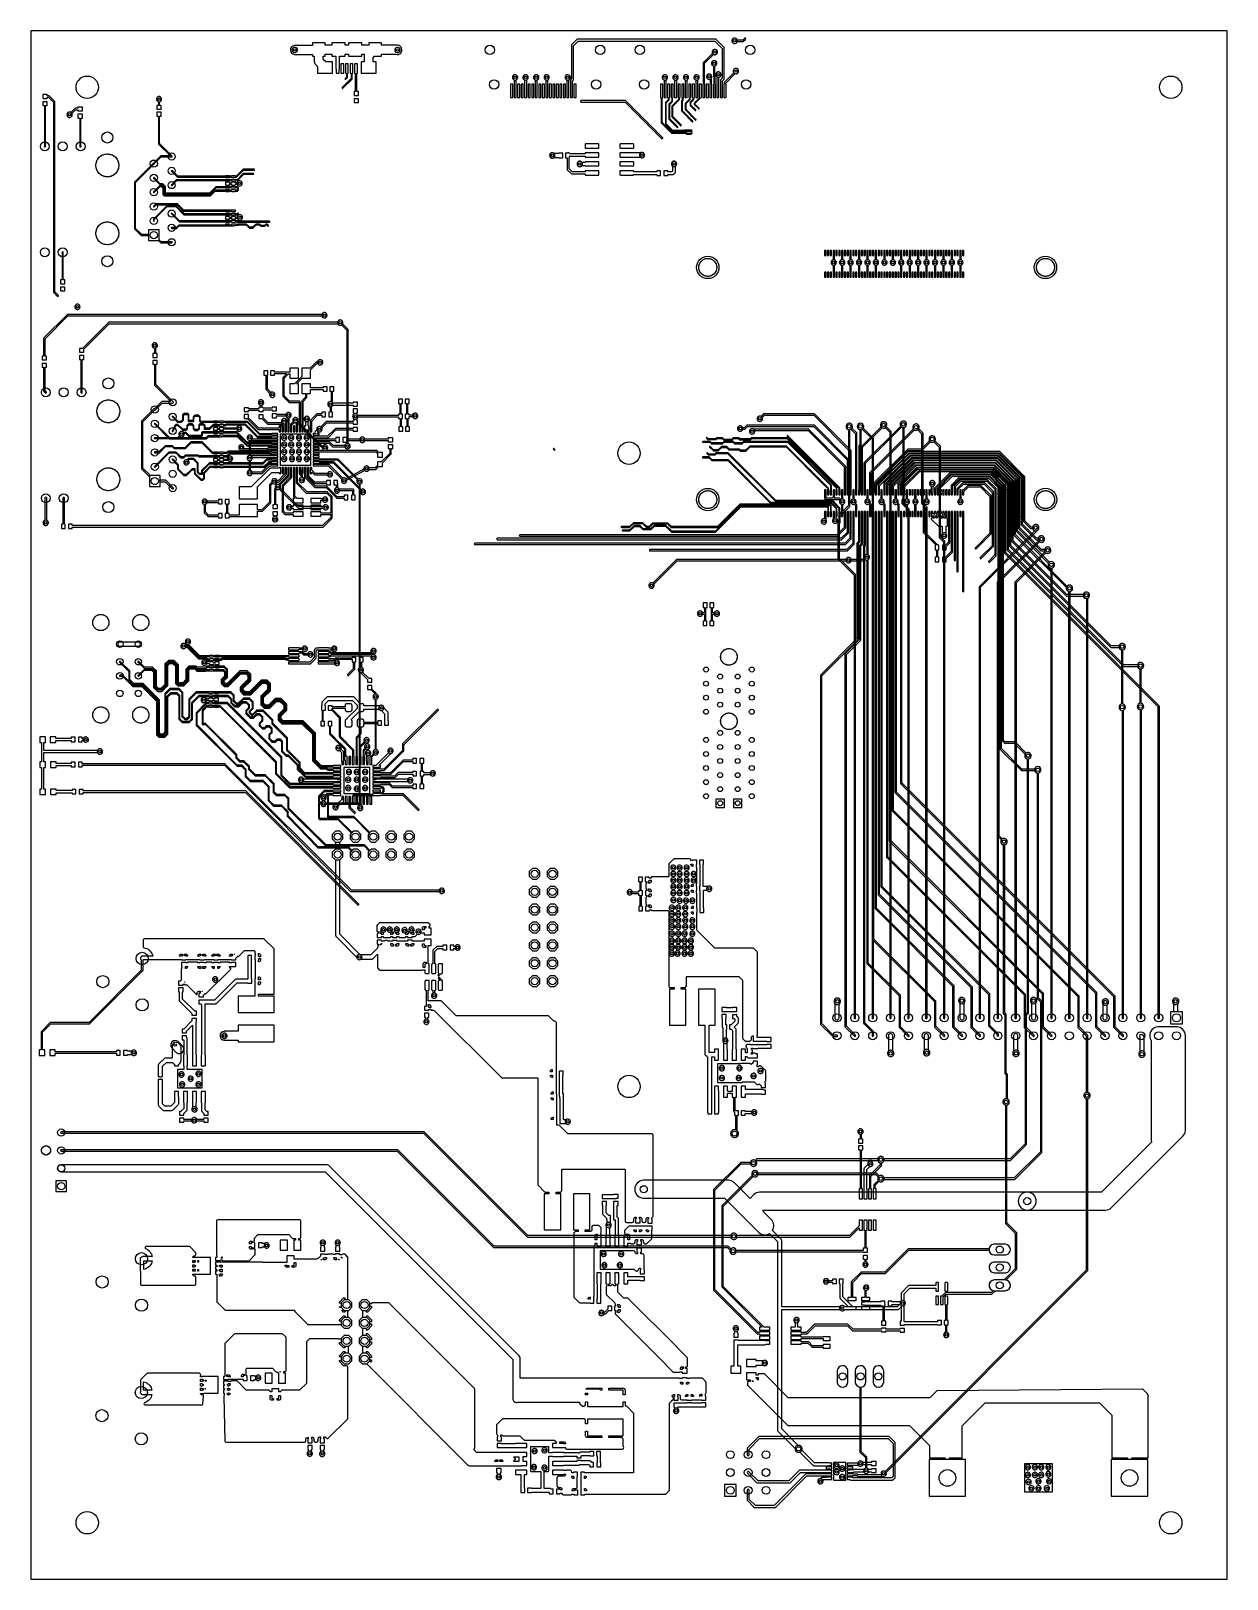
# Model space of a CAD drawing. Header units: millimetres. Extents: x 0 to 170, y 0 to 220.
import ezdxf

# ---------------------------------------------------------------- set-up
doc = ezdxf.new("R2010")
doc.units = ezdxf.units.MM

msp = doc.modelspace()

# ---------------------------------------------------------------- linework, layer by layer
at = {"layer": '16_copper'}
for points in [[(100.07, 218.23, 1), (99.93, 218.98), (99.88, 218.96, 0.876976), (100.02, 218.23)], [(37.57, 216.93, 1), (37.43, 217.67), (37.38, 217.66, 0.876976), (37.52, 216.92)], [(52.17, 216.93, 1), (52.03, 217.67), (51.98, 217.66, 0.876976), (52.12, 216.92)], [(97.17, 215.03, 1), (97.03, 215.77), (96.98, 215.76, 0.876976), (97.12, 215.02)], [(97.27, 216.63, 1), (97.13, 217.37), (97.08, 217.36, 0.876976), (97.22, 216.62)], [(68.87, 213.03, 1), (68.73, 213.77), (68.68, 213.76, 0.876976), (68.82, 213.02)], [(70.37, 213.03, 1), (70.23, 213.77), (70.18, 213.76, 0.876976), (70.32, 213.02)], [(71.87, 213.03, 1), (71.73, 213.77), (71.68, 213.76, 0.876976), (71.82, 213.02)], [(73.37, 213.03, 1), (73.23, 213.77), (73.18, 213.76, 0.876976), (73.32, 213.02)], [(76.36, 213.03, 1), (76.21, 213.77), (76.16, 213.76, 0.876976), (76.31, 213.02)], [(90.17, 213.03, 1), (90.03, 213.77), (89.98, 213.76, 0.876976), (90.12, 213.02)], [(91.67, 213.03, 1), (91.53, 213.77), (91.48, 213.76, 0.876976), (91.62, 213.02)], [(93.17, 213.03, 1), (93.03, 213.77), (92.98, 213.76, 0.876976), (93.12, 213.02)], [(94.67, 213.03, 1), (94.53, 213.77), (94.48, 213.76, 0.876976), (94.62, 213.02)], [(96.47, 213.13, 1), (96.33, 213.87), (96.28, 213.86, 0.876976), (96.42, 213.12)], [(97.78, 213.43, 1), (97.63, 214.17), (97.58, 214.16, 0.876976), (97.73, 213.42)], [(100.27, 213.93, 1), (100.13, 214.67), (100.08, 214.66, 0.876976), (100.22, 213.92)], [(18.27, 209.93, 1), (18.13, 210.67), (18.08, 210.66, 0.876976), (18.22, 209.92)], [(5.57, 207.73, 1), (5.43, 208.47), (5.38, 208.46, 0.876976), (5.52, 207.72)], [(74.17, 201.93, 1), (74.03, 202.67), (73.98, 202.66, 0.876976), (74.12, 201.92)], [(86.92, 201.98, 1), (86.78, 202.72), (86.73, 202.71, 0.876976), (86.87, 201.97)], [(78.07, 200.73, 1), (77.93, 201.47), (77.88, 201.46, 0.876976), (78.02, 200.72)], [(91.47, 200.73, 1), (91.33, 201.47), (91.28, 201.46, 0.876976), (91.42, 200.72)], [(29.74, 197.97, 1), (29.59, 198.71), (29.54, 198.7, 0.876976), (29.69, 197.96)], [(29.77, 193.13, 1), (29.63, 193.87), (29.58, 193.86, 0.876976), (29.72, 193.12)], [(114.17, 186.73, 1), (114.03, 187.47), (113.98, 187.46, 0.876976), (114.12, 186.72)], [(115.37, 186.73, 1), (115.23, 187.47), (115.18, 187.46, 0.876976), (115.32, 186.72)], [(116.57, 186.73, 1), (116.43, 187.47), (116.38, 187.46, 0.876976), (116.52, 186.72)], [(117.77, 186.73, 1), (117.63, 187.47), (117.58, 187.46, 0.876976), (117.72, 186.72)], [(118.97, 186.73, 1), (118.83, 187.47), (118.78, 187.46, 0.876976), (118.92, 186.72)], [(120.17, 186.73, 1), (120.03, 187.47), (119.98, 187.46, 0.876976), (120.12, 186.72)], [(121.37, 186.73, 1), (121.23, 187.47), (121.18, 187.46, 0.876976), (121.32, 186.72)], [(122.57, 186.73, 1), (122.43, 187.47), (122.38, 187.46, 0.876976), (122.52, 186.72)], [(123.77, 186.73, 1), (123.63, 187.47), (123.58, 187.46, 0.876976), (123.72, 186.72)], [(124.97, 186.73, 1), (124.83, 187.47), (124.78, 187.46, 0.876976), (124.92, 186.72)], [(126.17, 186.73, 1), (126.03, 187.47), (125.98, 187.46, 0.876976), (126.12, 186.72)], [(127.37, 186.73, 1), (127.23, 187.47), (127.18, 187.46, 0.876976), (127.32, 186.72)], [(128.57, 186.73, 1), (128.43, 187.47), (128.38, 187.46, 0.876976), (128.52, 186.72)], [(129.77, 186.73, 1), (129.63, 187.47), (129.58, 187.46, 0.876976), (129.72, 186.72)], [(130.97, 186.73, 1), (130.83, 187.47), (130.78, 187.46, 0.876976), (130.92, 186.72)], [(132.17, 186.73, 1), (132.03, 187.47), (131.98, 187.46, 0.876976), (132.12, 186.72)], [(6.67, 180.43, 1), (6.53, 181.17), (6.48, 181.16, 0.876976), (6.62, 180.42)], [(41.77, 179.23, 1), (41.63, 179.97), (41.58, 179.96, 0.876976), (41.72, 179.22)], [(45.07, 160.63, 0.767329), (45.12, 161.36), (45.1, 161.36), (45.1, 177.5), (45.1, 177.51), (45.1, 177.51, 0.125733), (45.08, 177.56), (45.07, 177.57), (45.07, 177.57), (45.07, 177.57), (45.07, 177.57), (44.28, 178.36), (44.29, 178.38, 1), (43.61, 178.72), (43.59, 178.67, 0.668177), (44.12, 178.21), (44.14, 178.22), (44.9, 177.46), (44.9, 161.36), (44.88, 161.36, 0.876976), (45.02, 160.62)], [(17.67, 174.93, 1), (17.53, 175.67), (17.48, 175.66, 0.876976), (17.62, 174.92)], [(41.17, 172.53, 1), (41.03, 173.27), (40.98, 173.26, 0.876976), (41.12, 172.52)], [(32.77, 166.83, 1), (32.63, 167.57), (32.58, 167.56, 0.876976), (32.72, 166.82)], [(34.37, 167.93, 1), (34.23, 168.67), (34.18, 168.66, 0.876976), (34.32, 167.92)], [(42.62, 166.58, 1), (42.48, 167.32), (42.43, 167.31, 0.876976), (42.57, 166.57)], [(36.67, 165.03, 1), (36.53, 165.77), (36.48, 165.76, 0.876976), (36.62, 165.02)], [(41.87, 160.43, 1), (41.73, 161.17), (41.68, 161.16, 0.165101), (41.48, 161.01), (41.46, 160.97), (37.92, 164.51), (37.93, 164.53, 1), (37.25, 164.87), (37.24, 164.82, 0.668177), (37.76, 164.36), (37.78, 164.37), (41.42, 160.73), (41.43, 160.73), (41.44, 160.68, 0.339454), (41.82, 160.42)], [(39.28, 164.49, 1), (39.13, 165.23), (39.08, 165.22, 0.876976), (39.23, 164.48)], [(46.17, 164.83, 1), (46.03, 165.57), (45.98, 165.56, 0.876976), (46.12, 164.82)], [(54.67, 164.93, 1), (54.53, 165.67), (54.48, 165.66, 0.876976), (54.62, 164.92)], [(103.67, 164.53, 1), (103.53, 165.27), (103.48, 165.26, 0.876976), (103.62, 164.52)], [(20.84, 162.07, 0.178713), (20.88, 162.09), (21.18, 162.39), (21.19, 162.38, 1), (21.61, 163.02), (21.57, 163.04, 0.767326), (21.08, 162.49), (21.09, 162.48), (20.81, 162.2), (17.6, 162.2), (17.58, 162.2, 0.854129), (17.6, 162.07), (20.84, 162.07)], [(29.67, 163.13, 1), (29.53, 163.87), (29.48, 163.86, 0.876976), (29.62, 163.12)], [(36.07, 164.19, 1), (35.92, 164.93), (35.87, 164.92, 0.876976), (36.02, 164.18)], [(41.07, 163.03, 1), (40.93, 163.77), (40.88, 163.76, 0.876976), (41.02, 163.02)], [(100.87, 163.13, 1), (100.73, 163.87), (100.68, 163.86, 0.876976), (100.82, 163.12)], [(102.57, 162.73, 1), (102.43, 163.47), (102.38, 163.46, 0.876976), (102.52, 162.72)], [(117.12, 79.65, 0.323309), (117.2, 79.74), (117.2, 79.75), (117.2, 142.7), (117.2, 142.71), (117.2, 142.71, 0.125733), (117.18, 142.76), (117.17, 142.77), (117.17, 142.77), (117.17, 142.77), (117.17, 142.77), (114.9, 145.04), (114.9, 150), (114.98, 150.08), (114.98, 150.08), (114.99, 150.09, 0.125734), (115, 150.14), (115, 150.14), (115.01, 150.15), (115.01, 150.15), (115.01, 150.15), (115.01, 151.06), (116.37, 152.42), (116.37, 152.43), (116.38, 152.44, 0.125734), (116.39, 152.48), (116.39, 152.49), (116.39, 152.49), (116.39, 152.49), (116.39, 152.49), (116.39, 153.33), (116.4, 153.33, 0.034854), (116.4, 153.34), (116.4, 153.35), (116.4, 153.35), (116.4, 153.35), (116.4, 153.36), (116.4, 163.36), (116.45, 163.37, 1), (116.15, 164.23), (116.1, 164.21, 0.66818), (116.15, 163.37), (116.2, 163.36), (116.2, 153.38), (116.2, 153.38, 0.036371), (116.2, 153.36), (116.2, 153.36), (116.19, 153.35), (116.19, 153.35), (116.19, 153.35), (116.19, 152.54), (114.83, 151.18), (114.83, 151.17), (114.82, 151.16, 0.125734), (114.81, 151.12), (114.81, 151.11), (114.81, 151.11), (114.81, 151.11), (114.81, 151.11), (114.81, 150.19), (114.73, 150.11), (114.72, 150.11), (114.72, 150.1, 0.125734), (114.7, 150.06), (114.7, 150.05), (114.7, 150.05), (114.7, 150.05), (114.7, 150.04), (114.7, 145), (114.7, 144.99), (114.7, 144.99, 0.125733), (114.72, 144.94), (114.73, 144.93), (114.73, 144.93), (114.73, 144.93), (114.73, 144.93), (117, 142.66), (117, 79.75), (117, 79.73, 0.323314), (117.09, 79.65)], [(119.66, 79.65, 0.323309), (119.74, 79.74), (119.74, 79.75), (119.74, 162.06), (119.74, 162.07), (119.74, 162.07, 0.125733), (119.72, 162.12), (119.71, 162.13), (119.71, 162.13), (119.71, 162.13), (119.71, 162.13), (118.28, 163.56), (118.31, 163.6, 1), (117.49, 164), (117.47, 163.95, 0.668178), (118.1, 163.39), (118.14, 163.42), (119.54, 162.02), (119.54, 79.75), (119.54, 79.73, 0.323314), (119.63, 79.65)], [(122.2, 79.65, 0.323309), (122.28, 79.74), (122.28, 79.75), (122.28, 163.02), (122.28, 163.03), (122.28, 163.03, 0.125733), (122.26, 163.08), (122.25, 163.09), (122.25, 163.09), (122.25, 163.09), (122.25, 163.09), (121.58, 163.76), (121.61, 163.8, 1), (120.79, 164.2), (120.77, 164.15, 0.668178), (121.4, 163.59), (121.44, 163.62), (122.08, 162.98), (122.08, 79.75), (122.08, 79.73, 0.323314), (122.17, 79.65)], [(124.74, 79.65, 0.323309), (124.82, 79.74), (124.82, 79.75), (124.82, 152.02), (124.82, 152.03), (124.82, 152.04, 0.125733), (124.8, 152.08), (124.79, 152.09), (124.79, 152.09), (124.79, 152.09), (124.79, 152.09), (123.99, 152.89), (123.99, 153.31), (124.07, 153.39), (124.08, 153.39), (124.08, 153.4, 0.125734), (124.1, 153.44), (124.1, 153.45), (124.1, 153.45), (124.1, 153.45), (124.1, 153.46), (124.1, 163.66), (124.15, 163.67, 1), (123.85, 164.53), (123.8, 164.51, 0.66818), (123.85, 163.67), (123.9, 163.66), (123.9, 153.5), (123.82, 153.42), (123.82, 153.42), (123.81, 153.41, 0.125734), (123.8, 153.36), (123.8, 153.36), (123.79, 153.35), (123.79, 153.35), (123.79, 153.35), (123.79, 152.85), (123.8, 152.84), (123.8, 152.83, 0.125733), (123.81, 152.79), (123.82, 152.78), (123.82, 152.78), (123.82, 152.78), (123.82, 152.78), (124.62, 151.98), (124.62, 79.75), (124.62, 79.73, 0.323314), (124.71, 79.65)], [(127.28, 79.65, 0.323309), (127.36, 79.74), (127.36, 79.75), (127.36, 152.28), (127.36, 152.29), (127.36, 152.3, 0.125733), (127.34, 152.34), (127.33, 152.35), (127.33, 152.35), (127.33, 152.35), (127.33, 152.35), (126.79, 152.89), (126.79, 162.81), (126.79, 162.81), (126.79, 162.82, 0.125733), (126.77, 162.87), (126.77, 162.87), (126.77, 162.87), (126.77, 162.87), (126.77, 162.88), (126.18, 163.46), (126.21, 163.5, 1), (125.39, 163.9), (125.37, 163.85, 0.668178), (126, 163.29), (126.04, 163.32), (126.59, 162.76), (126.59, 152.85), (126.6, 152.84), (126.6, 152.83, 0.125733), (126.61, 152.79), (126.62, 152.78), (126.62, 152.78), (126.62, 152.78), (126.62, 152.78), (127.16, 152.24), (127.16, 79.75), (127.16, 79.73, 0.323314), (127.25, 79.65)], [(29.97, 160.43, 1), (29.83, 161.17), (29.78, 161.16, 0.876976), (29.92, 160.42)], [(31.17, 156.83, 0.767329), (31.22, 157.56), (31.2, 157.56), (31.2, 158.94), (31.22, 158.94, 0.716592), (31.22, 159.66), (31.2, 159.66), (31.2, 161.84), (31.22, 161.84, 1), (30.98, 162.56), (30.93, 162.54, 0.668181), (30.98, 161.84), (31, 161.84), (31, 159.66), (30.98, 159.66, 0.716592), (30.98, 158.94), (31, 158.94), (31, 157.56), (30.98, 157.56, 0.876976), (31.12, 156.82)], [(36.07, 161.83, 1), (35.93, 162.57), (35.88, 162.56, 0.876976), (36.02, 161.82)], [(36.07, 160.83, 1), (35.93, 161.57), (35.88, 161.56, 0.876976), (36.02, 160.82)], [(37.07, 161.83, 1), (36.93, 162.57), (36.88, 162.56, 0.876976), (37.02, 161.82)], [(37.07, 160.83, 1), (36.93, 161.57), (36.88, 161.56, 0.876976), (37.02, 160.82)], [(38.17, 161.83, 1), (38.03, 162.57), (37.98, 162.56, 0.876976), (38.12, 161.82)], [(38.17, 160.83, 1), (38.03, 161.57), (37.98, 161.56, 0.876976), (38.12, 160.82)], [(39.27, 161.83, 1), (39.13, 162.57), (39.08, 162.56, 0.876976), (39.22, 161.82)], [(39.27, 160.83, 1), (39.13, 161.57), (39.08, 161.56, 0.876976), (39.22, 160.82)], [(47.17, 161.53, 1), (47.03, 162.27), (46.98, 162.26, 0.876976), (47.12, 161.52)], [(129.82, 79.65, 0.323309), (129.9, 79.74), (129.9, 79.75), (129.9, 147.44), (129.9, 147.45), (129.9, 147.46, 0.125733), (129.88, 147.5), (129.87, 147.51), (129.87, 147.51), (129.87, 147.51), (129.87, 147.51), (129.29, 148.09), (129.29, 160.91), (129.29, 160.91), (129.29, 160.92, 0.125733), (129.27, 160.97), (129.27, 160.97), (129.27, 160.97), (129.27, 160.97), (129.27, 160.98), (128.48, 161.76), (128.51, 161.8, 1), (127.69, 162.2), (127.67, 162.15, 0.668178), (128.3, 161.59), (128.34, 161.62), (129.09, 160.86), (129.09, 148.05), (129.1, 148.04), (129.1, 148.03, 0.125733), (129.11, 147.99), (129.12, 147.98), (129.12, 147.98), (129.12, 147.98), (129.12, 147.98), (129.7, 147.4), (129.7, 79.75), (129.7, 79.73, 0.323314), (129.79, 79.65)], [(22.17, 158.33, 1), (22.03, 159.07), (21.98, 159.06, 0.876976), (22.12, 158.32)], [(28.37, 158.83, 1), (28.23, 159.57), (28.18, 159.56, 0.876976), (28.32, 158.82)], [(36.07, 159.83, 1), (35.93, 160.57), (35.88, 160.56, 0.876976), (36.02, 159.82)], [(36.07, 158.83, 1), (35.93, 159.57), (35.88, 159.56, 0.876976), (36.02, 158.82)], [(37.17, 159.83, 1), (37.03, 160.57), (36.98, 160.56, 0.876976), (37.12, 159.82)], [(37.17, 158.83, 1), (37.03, 159.57), (36.98, 159.56, 0.876976), (37.12, 158.82)], [(38.17, 159.83, 1), (38.03, 160.57), (37.98, 160.56, 0.876976), (38.12, 159.82)], [(38.17, 158.83, 1), (38.03, 159.57), (37.98, 159.56, 0.876976), (38.12, 158.82)], [(39.27, 159.83, 1), (39.13, 160.57), (39.08, 160.56, 0.876976), (39.22, 159.82)], [(39.27, 158.83, 1), (39.13, 159.57), (39.08, 159.56, 0.876976), (39.22, 158.82)], [(34.67, 155.63, 1), (34.53, 156.37), (34.48, 156.36, 0.876976), (34.62, 155.62)], [(38.57, 155.83, 1), (38.43, 156.57), (38.38, 156.56, 0.876976), (38.52, 155.82)], [(41.66, 109.8, 0.303348), (41.96, 110.1), (41.96, 110.1), (46.7, 110.1), (46.71, 110.1), (46.71, 110.1, 0.300446), (46.77, 110.16), (46.77, 110.16, 0.021213), (46.77, 110.17), (46.77, 110.17), (46.77, 155.63), (46.77, 155.63, 1), (46.63, 156.37), (46.58, 156.36, 0.767329), (46.63, 155.63), (46.63, 155.63), (46.63, 110.25), (41.96, 110.25), (41.96, 110.25, 1), (41.22, 110.1), (41.23, 110.05, 0.339454), (41.61, 109.8)], [(42.57, 156.63, 1), (42.43, 157.37), (42.38, 157.36, 0.876976), (42.52, 156.62)], [(44.57, 155.73, 0.414214), (44.87, 156.17), (44.87, 156.18), (47.42, 157.54), (47.45, 157.52, 1), (47.95, 158.08), (47.91, 158.12, 0.668178), (47.33, 157.73), (47.33, 157.72), (44.78, 156.36), (44.75, 156.38, 1), (44.25, 155.82), (44.29, 155.78, 0.1651), (44.52, 155.72)], [(41.97, 151.93, 1), (41.83, 152.67), (41.78, 152.66, 0.233169), (41.54, 152.42), (41.54, 152.4), (38.04, 152.4), (35.43, 155.01), (35.44, 155.03, 1), (34.76, 155.37), (34.74, 155.32, 0.668177), (35.27, 154.86), (35.29, 154.87), (37.93, 152.23), (37.94, 152.22), (37.94, 152.22, 0.125734), (37.99, 152.2), (37.99, 152.2), (38, 152.2), (38, 152.2), (38, 152.2), (41.54, 152.2), (41.54, 152.18, 0.339454), (41.92, 151.92)], [(43.57, 154.33, 1), (43.43, 155.07), (43.38, 155.06, 0.876976), (43.52, 154.32)], [(47.27, 154.13, 1), (47.13, 154.87), (47.08, 154.86, 0.876976), (47.22, 154.12)], [(128.18, 155.3, 1), (128.02, 156.1), (127.97, 156.08, 0.876979), (128.13, 155.3)], [(24.77, 152.73, 1), (24.63, 153.47), (24.58, 153.46, 0.876976), (24.72, 152.72)], [(36.77, 151.93, 1), (36.63, 152.67), (36.58, 152.66, 0.876976), (36.72, 151.92)], [(41.87, 153.03, 1), (41.73, 153.77), (41.68, 153.76, 0.876976), (41.82, 153.02)], [(115.37, 152.73, 1), (115.23, 153.47), (115.18, 153.46, 0.876976), (115.32, 152.72)], [(116.97, 152.73, 1), (116.83, 153.47), (116.78, 153.46, 0.876976), (116.92, 152.72)], [(118.97, 152.73, 1), (118.83, 153.47), (118.78, 153.46, 0.876976), (118.92, 152.72)], [(120.97, 152.73, 1), (120.83, 153.47), (120.78, 153.46, 0.876976), (120.92, 152.72)], [(122.97, 152.73, 1), (122.83, 153.47), (122.78, 153.46, 0.876976), (122.92, 152.72)], [(124.57, 152.73, 1), (124.43, 153.47), (124.38, 153.46, 0.876976), (124.52, 152.72)], [(125.77, 152.73, 1), (125.63, 153.47), (125.58, 153.46, 0.876976), (125.72, 152.72)], [(127.37, 152.73, 1), (127.23, 153.47), (127.18, 153.46, 0.876976), (127.32, 152.72)], [(132.17, 152.73, 1), (132.03, 153.47), (131.98, 153.46, 0.876976), (132.12, 152.72)], [(2.17, 149.73, 1), (2.03, 150.47), (1.98, 150.46, 0.876976), (2.12, 149.72)], [(34.77, 150.23, 1), (34.63, 150.97), (34.58, 150.96, 0.876976), (34.72, 150.22)], [(112.77, 149.93, 1), (112.63, 150.67), (112.58, 150.66, 0.876976), (112.72, 149.92)], [(114.37, 150.03, 1), (114.23, 150.77), (114.18, 150.76, 0.876976), (114.32, 150.02)], [(134.9, 79.65, 0.323309), (134.98, 79.74), (134.98, 79.75), (134.98, 140.94), (142.87, 148.83), (142.88, 148.84), (142.88, 148.84, 0.125734), (142.9, 148.89), (142.9, 148.89), (142.9, 148.9), (142.9, 148.9), (142.9, 148.9), (142.9, 148.96), (142.95, 148.97), (143, 148.99, 1), (142.6, 149.81), (142.55, 149.78, 0.621841), (142.65, 148.97), (142.7, 148.96), (142.7, 148.94), (134.81, 141.05), (134.8, 141.04), (134.8, 141.04, 0.125734), (134.78, 140.99), (134.78, 140.99), (134.78, 140.98), (134.78, 140.98), (134.78, 140.98), (134.78, 79.75), (134.78, 79.73, 0.323314), (134.87, 79.65)], [(129.87, 147.93, 1), (129.73, 148.67), (129.68, 148.66, 0.876976), (129.82, 147.92)], [(137.44, 79.65, 0.323309), (137.52, 79.74), (137.52, 79.75), (137.52, 141.58), (143.36, 147.42), (143.4, 147.39, 1), (143.8, 148.21), (143.75, 148.23, 0.668178), (143.19, 147.6), (143.22, 147.56), (137.35, 141.69), (137.34, 141.68), (137.34, 141.68, 0.125734), (137.32, 141.63), (137.32, 141.63), (137.32, 141.62), (137.32, 141.62), (137.32, 141.62), (137.32, 79.75), (137.32, 79.73, 0.323314), (137.41, 79.65)], [(116.27, 144.43, 0.26795), (116.56, 144.68), (116.56, 144.7), (118.42, 144.7), (118.42, 144.7), (118.43, 144.7, 0.125733), (118.48, 144.72), (118.48, 144.73), (118.48, 144.73), (118.48, 144.73), (118.49, 144.73), (118.62, 144.86), (118.64, 144.85, 1), (118.97, 145.53), (118.93, 145.55, 0.668177), (118.47, 145.02), (118.48, 145), (118.37, 144.9), (116.56, 144.9), (116.56, 144.92, 1), (115.84, 144.68), (115.86, 144.63, 0.303347), (116.22, 144.42)], [(139.98, 79.65, 0.323309), (140.06, 79.74), (140.06, 79.75), (140.06, 141.62), (144.26, 145.82), (144.3, 145.79, 1), (144.7, 146.61), (144.65, 146.63, 0.668178), (144.09, 146), (144.12, 145.96), (139.89, 141.73), (139.88, 141.72), (139.88, 141.72, 0.125734), (139.86, 141.67), (139.86, 141.67), (139.86, 141.66), (139.86, 141.66), (139.86, 141.66), (139.86, 79.75), (139.86, 79.73, 0.323314), (139.95, 79.65)], [(145.06, 79.65, 0.323309), (145.14, 79.74), (145.14, 79.75), (145.14, 143.69), (145.18, 143.7, 1), (144.88, 144.56), (144.83, 144.54, 0.714551), (144.94, 143.69), (144.94, 79.75), (144.94, 79.73, 0.323314), (145.03, 79.65)], [(88.27, 140.83, 1), (88.13, 141.57), (88.08, 141.56, 0.876976), (88.22, 140.82)], [(147.6, 79.65, 0.323309), (147.68, 79.74), (147.68, 79.75), (147.68, 140.35), (147.69, 140.35, 1), (147.51, 141.25), (147.45, 141.23, 0.716592), (147.45, 140.37), (147.48, 140.36), (147.48, 79.75), (147.48, 79.73, 0.323314), (147.57, 79.65)], [(150.14, 79.65, 0.323309), (150.22, 79.74), (150.22, 79.75), (150.22, 139.4), (150.25, 139.42, 1), (149.75, 140.18), (149.7, 140.14, 0.66818), (149.97, 139.35), (150.02, 139.35), (150.02, 79.75), (150.02, 79.73, 0.323314), (150.11, 79.65)], [(95.17, 136.83, 1), (95.03, 137.57), (94.98, 137.56, 0.876976), (95.12, 136.82)], [(97.57, 136.83, 1), (97.43, 137.57), (97.38, 137.56, 0.876976), (97.52, 136.82)], [(15.3, 132.56, 0.930834), (15.26, 133.16), (12.64, 133.16), (12.6, 133.16, 0.930834), (12.64, 132.56), (15.26, 132.56)], [(21.76, 132.22, 1), (21.62, 132.96), (21.57, 132.95, 0.876976), (21.72, 132.21)], [(22.39, 132.84, 1), (22.24, 133.59), (22.19, 133.57, 0.876976), (22.34, 132.84)], [(39, 131.83, 1), (38.85, 132.57), (38.8, 132.56, 0.876976), (38.95, 131.82)], [(43.17, 131.83, 1), (43.03, 132.57), (42.98, 132.56, 0.876976), (43.12, 131.82)], [(48.77, 131.5, 1), (48.63, 132.24), (48.58, 132.23, 0.876976), (48.72, 131.49)], [(155.19, 123.45, 0.767329), (155.25, 124.33), (155.2, 124.34), (155.2, 132.06), (155.25, 132.07, 1), (154.95, 132.93), (154.9, 132.91, 0.66818), (154.95, 132.07), (155, 132.06), (155, 124.34), (154.95, 124.33, 0.876976), (155.13, 123.45)], [(24.72, 129.86, 1), (24.58, 130.6), (24.53, 130.59, 0.876976), (24.67, 129.85)], [(39.78, 131.03, 1), (39.63, 131.77), (39.58, 131.76, 0.876976), (39.73, 131.02)], [(43.57, 129.83, 1), (43.43, 130.57), (43.38, 130.56, 0.876976), (43.52, 129.82)], [(48.77, 130.62, 1), (48.63, 131.36), (48.58, 131.35, 0.876976), (48.72, 130.61)], [(157.79, 123.55, 0.767329), (157.85, 124.43), (157.8, 124.44), (157.8, 129.36), (157.85, 129.37, 1), (157.55, 130.23), (157.5, 130.21, 0.66818), (157.55, 129.37), (157.6, 129.36), (157.6, 124.44), (157.55, 124.43, 0.876976), (157.73, 123.55)], [(46.97, 128.83, 1), (46.83, 129.57), (46.78, 129.56, 0.876976), (46.92, 128.82)], [(49.07, 117.13, 0.82068), (49.07, 117.87), (49.07, 117.87), (49.07, 125.03), (49.07, 125.03, 1), (48.93, 125.77), (48.88, 125.76, 0.767329), (48.93, 125.03), (48.93, 125.03), (48.93, 117.87), (48.93, 117.87, 0.936602), (49.02, 117.12)], [(24.64, 124.55, 1), (24.49, 125.29), (24.45, 125.28, 0.876976), (24.59, 124.54)], [(49.87, 123.43, 1), (49.73, 124.17), (49.68, 124.16, 0.876976), (49.82, 123.42)], [(7.87, 118.93, 1), (7.73, 119.67), (7.68, 119.66, 0.876976), (7.82, 118.92)], [(47.77, 118.83, 1), (47.63, 119.57), (47.58, 119.56, 0.876976), (47.72, 118.82)], [(9.87, 117.23, 1), (9.73, 117.97), (9.68, 117.96, 0.876976), (9.82, 117.22)], [(43.77, 117.73, 1), (43.63, 118.47), (43.58, 118.46, 0.876976), (43.72, 117.72)], [(47.87, 117.93, 1), (47.73, 118.67), (47.68, 118.66, 0.876976), (47.82, 117.92)], [(47.99, 117.03, 1), (47.84, 117.77), (47.79, 117.76, 0.876976), (47.94, 117.02)], [(51.17, 117.33, 1), (51.03, 118.07), (50.98, 118.06, 0.876976), (51.12, 117.32)], [(102.79, 58.65, 0.493147), (103.11, 59.3), (103.08, 59.34), (103.24, 59.5), (119.04, 59.5), (119.05, 59.5), (119.06, 59.5, 0.038675), (119.07, 59.51), (119.53, 59.51), (119.53, 59.5, 0.034854), (119.54, 59.5), (119.55, 59.5), (119.55, 59.5), (119.55, 59.5), (119.56, 59.5), (120.36, 59.5), (120.37, 59.45, 0.716592), (121.23, 59.45), (121.24, 59.5), (139.2, 59.5), (139.21, 59.5), (139.21, 59.5, 0.125733), (139.26, 59.52), (139.27, 59.53), (139.27, 59.53), (139.27, 59.53), (139.27, 59.53), (141.48, 61.74), (141.49, 61.75), (141.49, 61.75, 0.125734), (141.51, 61.8), (141.51, 61.8), (141.51, 61.81), (141.51, 61.81), (141.51, 61.81), (141.51, 80.16), (141.77, 80.42), (141.78, 80.43), (141.78, 80.43, 0.125734), (141.8, 80.48), (141.8, 80.49), (141.8, 80.49), (141.8, 80.49), (141.8, 80.49), (141.8, 116.56), (141.85, 116.57, 1), (141.55, 117.43), (141.5, 117.41, 0.66818), (141.55, 116.57), (141.6, 116.56), (141.6, 80.53), (141.34, 80.27), (141.34, 80.27), (141.33, 80.26, 0.125734), (141.31, 80.22), (141.31, 80.21), (141.31, 80.2), (141.31, 80.2), (141.31, 80.2), (141.31, 61.85), (139.16, 59.7), (121.24, 59.7), (121.23, 59.75, 0.716592), (120.37, 59.75), (120.36, 59.7), (119.58, 59.7), (119.58, 59.7, 0.036371), (119.56, 59.7), (119.56, 59.7), (119.55, 59.71), (119.55, 59.71), (119.55, 59.71), (119.05, 59.71), (119.04, 59.7), (119.03, 59.7, 0.040415), (119.02, 59.7), (103.2, 59.7), (103.19, 59.7), (103.19, 59.7, 0.125733), (103.14, 59.68), (103.13, 59.67), (103.13, 59.67), (103.13, 59.67), (103.13, 59.67), (102.94, 59.48), (102.9, 59.51, 1), (102.5, 58.69), (102.55, 58.67, 0.09849), (102.73, 58.65)], [(45.27, 114.33, 1), (45.13, 115.07), (45.08, 115.06, 0.876976), (45.22, 114.32)], [(46.37, 114.33, 1), (46.23, 115.07), (46.18, 115.06, 0.876976), (46.32, 114.32)], [(47.57, 114.33, 1), (47.43, 115.07), (47.38, 115.06, 0.876976), (47.52, 114.32)], [(57.17, 114.13, 1), (57.03, 114.87), (56.98, 114.86, 0.876976), (57.12, 114.12)], [(120.89, 56.45, 0.267951), (121.23, 56.75), (121.24, 56.8), (139.8, 56.8), (139.81, 56.8), (139.81, 56.8, 0.125733), (139.86, 56.82), (139.87, 56.83), (139.87, 56.83), (139.87, 56.83), (139.87, 56.83), (143.66, 60.62), (143.66, 60.62), (143.67, 60.63, 0.125734), (143.69, 60.68), (143.69, 60.68), (143.69, 60.69), (143.69, 60.69), (143.69, 60.69), (143.69, 82.07), (143.69, 82.08), (143.69, 82.09, 0.125733), (143.67, 82.13), (143.66, 82.14), (143.66, 82.14), (143.66, 82.14), (143.66, 82.14), (143.2, 82.6), (143.2, 114.56), (143.25, 114.57, 1), (142.95, 115.43), (142.9, 115.41, 0.66818), (142.95, 114.57), (143, 114.56), (143, 82.56), (143, 82.55), (143, 82.55, 0.125733), (143.02, 82.5), (143.03, 82.5), (143.03, 82.49), (143.03, 82.49), (143.03, 82.49), (143.49, 82.03), (143.49, 60.73), (139.76, 57), (121.24, 57), (121.23, 57.05, 0.453095), (120.6, 57.31), (120.56, 57.28), (120.17, 57.67), (120.16, 57.68), (120.16, 57.68, 0.125734), (120.11, 57.7), (120.11, 57.7), (120.1, 57.7), (120.1, 57.7), (120.1, 57.7), (103.34, 57.7), (103.33, 57.75, 1), (102.47, 57.45), (102.49, 57.4, 0.66818), (103.33, 57.45), (103.34, 57.5), (120.06, 57.5), (120.42, 57.14), (120.39, 57.1, 0.577349), (120.83, 56.45)], [(38.47, 113.21, 1), (38.33, 113.95), (38.28, 113.94, 0.876976), (38.42, 113.2)], [(45.17, 113.23, 1), (45.03, 113.97), (44.98, 113.96, 0.876976), (45.12, 113.22)], [(45.17, 112.03, 1), (45.03, 112.77), (44.98, 112.76, 0.876976), (45.12, 112.02)], [(46.37, 113.23, 1), (46.23, 113.97), (46.18, 113.96, 0.876976), (46.32, 113.22)], [(46.37, 111.93, 1), (46.23, 112.67), (46.18, 112.66, 0.876976), (46.32, 111.92)], [(47.57, 113.23, 1), (47.43, 113.97), (47.38, 113.96, 0.876976), (47.52, 113.22)], [(47.57, 112.03, 1), (47.43, 112.77), (47.38, 112.76, 0.876976), (47.52, 112.02)], [(53.97, 113.13, 1), (53.83, 113.87), (53.78, 113.86, 0.876976), (53.92, 113.12)], [(41.66, 110.69, 1), (41.51, 111.43), (41.47, 111.42, 0.876976), (41.61, 110.68)], [(43.37, 109.33, 1), (43.23, 110.07), (43.18, 110.06, 0.876976), (43.32, 109.32)], [(46.87, 109.23, 1), (46.73, 109.97), (46.68, 109.96, 0.876976), (46.82, 109.22)], [(46.77, 88.03, 0.82068), (46.77, 88.77), (46.76, 88.77), (43.89, 91.64), (43.89, 102.2), (43.91, 102.2), (44.35, 102.64), (44.35, 103.28), (43.91, 103.72), (43.89, 103.72), (43.89, 104.74), (43.91, 104.74), (44.35, 105.18), (44.35, 105.82), (43.91, 106.26), (43.27, 106.26), (42.83, 105.82), (42.83, 105.18), (43.27, 104.74), (43.29, 104.74), (43.29, 103.72), (43.27, 103.72), (42.83, 103.28), (42.83, 102.64), (43.27, 102.2), (43.29, 102.2), (43.29, 91.51), (43.29, 91.5), (43.29, 91.49, 0.144215), (43.35, 91.33), (43.35, 91.32, 0.015626), (43.37, 91.3), (43.37, 91.29), (46.33, 88.34), (46.33, 88.33, 0.376373), (46.72, 88.02)], [(138.69, 67.35, 0.716591), (138.8, 68.21), (138.8, 68.21), (138.8, 71.7), (138.8, 71.71), (138.8, 71.71, 0.125733), (138.78, 71.76), (138.77, 71.77), (138.77, 71.77), (138.77, 71.77), (138.77, 71.77), (138.61, 71.93), (138.61, 80.2), (138.61, 80.21), (138.61, 80.22, 0.125733), (138.59, 80.26), (138.58, 80.27), (138.58, 80.27), (138.58, 80.27), (138.58, 80.27), (138.4, 80.45), (138.4, 104.36), (138.45, 104.37, 1), (138.15, 105.23), (138.1, 105.21, 0.66818), (138.15, 104.37), (138.2, 104.36), (138.2, 80.41), (138.2, 80.4), (138.2, 80.4, 0.125733), (138.22, 80.35), (138.23, 80.34), (138.23, 80.34), (138.23, 80.34), (138.23, 80.34), (138.41, 80.16), (138.41, 71.89), (138.41, 71.88), (138.41, 71.88, 0.125733), (138.43, 71.83), (138.44, 71.82), (138.44, 71.82), (138.44, 71.82), (138.44, 71.82), (138.6, 71.66), (138.6, 68.25), (138.57, 68.25, 1), (138.63, 67.35)], [(91.37, 100.73, 1), (91.23, 101.47), (91.18, 101.46, 0.876976), (91.32, 100.72)], [(92.27, 100.73, 1), (92.13, 101.47), (92.08, 101.46, 0.876976), (92.22, 100.72)], [(93.27, 100.73, 1), (93.13, 101.47), (93.08, 101.46, 0.876976), (93.22, 100.72)], [(91.37, 99.83, 1), (91.23, 100.57), (91.18, 100.56, 0.876976), (91.32, 99.82)], [(91.37, 98.93, 1), (91.23, 99.67), (91.18, 99.66, 0.876976), (91.32, 98.92)], [(92.27, 99.83, 1), (92.13, 100.57), (92.08, 100.56, 0.876976), (92.22, 99.82)], [(92.27, 98.93, 1), (92.13, 99.67), (92.08, 99.66, 0.876976), (92.22, 98.92)], [(93.27, 99.83, 1), (93.13, 100.57), (93.08, 100.56, 0.876976), (93.22, 99.82)], [(93.27, 98.93, 1), (93.13, 99.67), (93.08, 99.66, 0.876976), (93.22, 98.92)], [(94.27, 99.83, 1), (94.13, 100.57), (94.08, 100.56, 0.876976), (94.22, 99.82)], [(94.27, 98.93, 1), (94.13, 99.67), (94.08, 99.66, 0.876976), (94.22, 98.92)], [(58.47, 97.43, 1), (58.33, 98.17), (58.28, 98.16, 0.876976), (58.42, 97.42)], [(85.17, 97.23, 1), (85.03, 97.97), (84.98, 97.96, 0.876976), (85.12, 97.22)], [(91.37, 98.03, 1), (91.23, 98.77), (91.18, 98.76, 0.876976), (91.32, 98.02)], [(91.37, 97.13, 1), (91.23, 97.87), (91.18, 97.86, 0.876976), (91.32, 97.12)], [(91.37, 96.13, 1), (91.23, 96.87), (91.18, 96.86, 0.876976), (91.32, 96.12)], [(92.27, 98.03, 1), (92.13, 98.77), (92.08, 98.76, 0.876976), (92.22, 98.02)], [(92.27, 97.13, 1), (92.13, 97.87), (92.08, 97.86, 0.876976), (92.22, 97.12)], [(93.27, 98.03, 1), (93.13, 98.77), (93.08, 98.76, 0.876976), (93.22, 98.02)], [(93.27, 97.13, 1), (93.13, 97.87), (93.08, 97.86, 0.876976), (93.22, 97.12)], [(96.47, 97.73, 1), (96.33, 98.47), (96.28, 98.46, 0.876976), (96.42, 97.72)], [(91.17, 95.03, 1), (91.03, 95.77), (90.98, 95.76, 0.876976), (91.12, 95.02)], [(91.17, 94.13, 1), (91.03, 94.87), (90.98, 94.86, 0.876976), (91.12, 94.12)], [(92.07, 95.03, 1), (91.93, 95.77), (91.88, 95.76, 0.876976), (92.02, 95.02)], [(92.07, 94.13, 1), (91.93, 94.87), (91.88, 94.86, 0.876976), (92.02, 94.12)], [(92.27, 96.03, 1), (92.13, 96.77), (92.08, 96.76, 0.876976), (92.22, 96.02)], [(93.07, 95.03, 1), (92.93, 95.77), (92.88, 95.76, 0.876976), (93.02, 95.02)], [(93.07, 94.13, 1), (92.93, 94.87), (92.88, 94.86, 0.876976), (93.02, 94.12)], [(93.17, 96.03, 1), (93.03, 96.77), (92.98, 96.76, 0.876976), (93.12, 96.02)], [(94.07, 96.03, 1), (93.93, 96.77), (93.88, 96.76, 0.876976), (94.02, 96.02)], [(50.17, 91.93, 1), (50.03, 92.67), (49.98, 92.66, 0.876976), (50.12, 91.92)], [(51.07, 91.93, 1), (50.93, 92.67), (50.88, 92.66, 0.876976), (51.02, 91.92)], [(52.07, 91.93, 1), (51.93, 92.67), (51.88, 92.66, 0.876976), (52.02, 91.92)], [(53.17, 91.83, 1), (53.03, 92.57), (52.98, 92.56, 0.876976), (53.12, 91.82)], [(54.17, 91.93, 1), (54.03, 92.67), (53.98, 92.66, 0.876976), (54.12, 91.92)], [(91.17, 93.23, 1), (91.03, 93.97), (90.98, 93.96, 0.876976), (91.12, 93.22)], [(91.17, 92.33, 1), (91.03, 93.07), (90.98, 93.06, 0.876976), (91.12, 92.32)], [(92.07, 93.23, 1), (91.93, 93.97), (91.88, 93.96, 0.876976), (92.02, 93.22)], [(92.07, 92.33, 1), (91.93, 93.07), (91.88, 93.06, 0.876976), (92.02, 92.32)], [(93.07, 93.23, 1), (92.93, 93.97), (92.88, 93.96, 0.876976), (93.02, 93.22)], [(93.07, 92.33, 1), (92.93, 93.07), (92.88, 93.06, 0.876976), (93.02, 92.32)], [(94.07, 93.23, 1), (93.93, 93.97), (93.88, 93.96, 0.876976), (94.02, 93.22)], [(94.07, 92.33, 1), (93.93, 93.07), (93.88, 93.06, 0.876976), (94.02, 92.32)], [(55.17, 91.63, 1), (55.03, 92.37), (54.98, 92.36, 0.876976), (55.12, 91.62)], [(91.17, 91.33, 1), (91.03, 92.07), (90.98, 92.06, 0.876976), (91.12, 91.32)], [(91.17, 90.33, 1), (91.03, 91.07), (90.98, 91.06, 0.876976), (91.12, 90.32)], [(92.07, 91.33, 1), (91.93, 92.07), (91.88, 92.06, 0.876976), (92.02, 91.32)], [(92.07, 90.33, 1), (91.93, 91.07), (91.88, 91.06, 0.876976), (92.02, 90.32)], [(92.97, 91.33, 1), (92.83, 92.07), (92.78, 92.06, 0.876976), (92.92, 91.32)], [(92.97, 90.33, 1), (92.83, 91.07), (92.78, 91.06, 0.876976), (92.92, 90.32)], [(93.87, 90.33, 1), (93.73, 91.07), (93.68, 91.06, 0.876976), (93.82, 90.32)], [(94.07, 91.33, 1), (93.93, 92.07), (93.88, 92.06, 0.876976), (94.02, 91.32)], [(60.72, 89.38, 1), (60.58, 90.12), (60.53, 90.11, 0.876976), (60.67, 89.37)], [(91.17, 89.43, 1), (91.03, 90.17), (90.98, 90.16, 0.876976), (91.12, 89.42)], [(91.17, 88.53, 1), (91.03, 89.27), (90.98, 89.26, 0.876976), (91.12, 88.52)], [(91.97, 88.53, 1), (91.83, 89.27), (91.78, 89.26, 0.876976), (91.92, 88.52)], [(92.07, 89.43, 1), (91.93, 90.17), (91.88, 90.16, 0.876976), (92.02, 89.42)], [(92.97, 89.43, 1), (92.83, 90.17), (92.78, 90.16, 0.876976), (92.92, 89.42)], [(92.97, 88.53, 1), (92.83, 89.27), (92.78, 89.26, 0.876976), (92.92, 88.52)], [(93.87, 89.43, 1), (93.73, 90.17), (93.68, 90.16, 0.876976), (93.82, 89.42)], [(93.87, 88.53, 1), (93.73, 89.27), (93.68, 89.26, 0.876976), (93.82, 88.52)], [(26.27, 84.83, 1), (26.13, 85.57), (26.08, 85.56, 0.876976), (26.22, 84.82)], [(57.37, 82.53, 1), (57.23, 83.27), (57.18, 83.26, 0.876976), (57.32, 82.52)], [(114.69, 81.65, 1), (114.51, 82.55), (114.45, 82.53, 0.876976), (114.63, 81.65)], [(132.39, 81.75, 1), (132.21, 82.65), (132.15, 82.63, 0.876976), (132.33, 81.75)], [(142.59, 81.75, 1), (142.41, 82.65), (142.35, 82.63, 0.876976), (142.53, 81.75)], [(152.79, 81.55, 1), (152.61, 82.45), (152.55, 82.43, 0.876976), (152.73, 81.55)], [(162.79, 81.65, 1), (162.61, 82.55), (162.55, 82.53, 0.876976), (162.73, 81.65)], [(56.27, 78.83, 1), (56.13, 79.57), (56.08, 79.56, 0.876976), (56.22, 78.82)], [(27.57, 76.83, 1), (27.43, 77.57), (27.38, 77.56, 0.876976), (27.52, 76.82)], [(14.71, 74.41, 1), (14.56, 75.15), (14.51, 75.14, 0.876976), (14.66, 74.4)], [(21.17, 74.67, 0.607214), (21.58, 75.72), (21.55, 75.75), (20.95, 76.35), (20.9, 76.39, 0.920724), (20.02, 75.48), (20.05, 75.45), (20.65, 74.85), (20.7, 74.81, 0.175402), (21.11, 74.67)], [(98.77, 76.13, 1), (98.63, 76.87), (98.58, 76.86, 0.876976), (98.72, 76.12)], [(122.29, 74.25, 1), (122.11, 75.15), (122.05, 75.13, 0.876976), (122.23, 74.25)], [(127.39, 74.35, 1), (127.21, 75.25), (127.15, 75.23, 0.876976), (127.33, 74.35)], [(140.09, 74.25, 1), (139.91, 75.15), (139.85, 75.13, 0.876976), (140.03, 74.25)], [(157.99, 74.15, 1), (157.81, 75.05), (157.75, 75.03, 0.876976), (157.93, 74.15)], [(98.27, 72.23, 1), (98.13, 72.97), (98.08, 72.96, 0.876976), (98.22, 72.22)], [(100.77, 72.23, 1), (100.63, 72.97), (100.58, 72.96, 0.876976), (100.72, 72.22)], [(21.47, 71.33, 1), (21.33, 72.07), (21.28, 72.06, 0.876976), (21.42, 71.32)], [(21.57, 69.93, 1), (21.43, 70.67), (21.38, 70.66, 0.876976), (21.52, 69.92)], [(22.77, 70.73, 1), (22.63, 71.47), (22.58, 71.46, 0.876976), (22.72, 70.72)], [(23.87, 71.43, 1), (23.73, 72.17), (23.68, 72.16, 0.876976), (23.82, 71.42)], [(23.87, 69.93, 1), (23.73, 70.67), (23.68, 70.66, 0.876976), (23.82, 69.92)], [(98.27, 70.83, 1), (98.13, 71.57), (98.08, 71.56, 0.876976), (98.22, 70.82)], [(100.67, 70.83, 1), (100.53, 71.57), (100.48, 71.56, 0.876976), (100.62, 70.82)], [(102.77, 71.13, 1), (102.63, 71.87), (102.58, 71.86, 0.876976), (102.72, 71.12)], [(103.77, 71.83, 1), (103.63, 72.57), (103.58, 72.56, 0.876976), (103.72, 71.82)], [(121.27, 14.6, 0.493145), (121.54, 15.14), (121.53, 15.15), (150.17, 43.8), (150.18, 43.8), (150.18, 43.81, 0.125734), (150.2, 43.85), (150.2, 43.86), (150.2, 43.86), (150.2, 43.87), (150.2, 43.87), (150.2, 68.26), (150.25, 68.27, 1), (149.95, 69.13), (149.9, 69.11, 0.66818), (149.95, 68.27), (150, 68.26), (150, 43.91), (121.39, 15.3), (121.37, 15.31, 1), (121.03, 14.63), (121.08, 14.61, 0.09849), (121.22, 14.59)], [(23.32, 66.38, 1), (23.18, 67.12), (23.13, 67.11, 0.876976), (23.27, 66.37)], [(102.87, 65.93, 1), (102.73, 66.67), (102.68, 66.66, 0.876976), (102.82, 65.92)], [(23.27, 64.83, 1), (23.13, 65.57), (23.08, 65.56, 0.876976), (23.22, 64.82)], [(76.37, 64.63, 1), (76.23, 65.37), (76.18, 65.36, 0.876976), (76.32, 64.62)], [(100.09, 62.75, 1), (99.91, 63.85), (99.85, 63.83, 0.893653), (100.03, 62.75)], [(117.97, 63.23, 1), (117.83, 63.97), (117.78, 63.96, 0.876976), (117.92, 63.22)], [(99.99, 48.25, 1), (99.81, 49.15), (99.75, 49.13, 0.233169), (99.47, 48.85), (99.46, 48.8), (70.64, 48.8), (55.92, 63.52), (55.91, 63.53), (55.91, 63.53, 0.125734), (55.86, 63.55), (55.85, 63.55), (55.85, 63.55), (55.85, 63.55), (55.85, 63.55), (4.3, 63.55), (4.28, 63.55, 0.821892), (4.29, 63.35), (4.3, 63.35), (55.8, 63.35), (70.53, 48.63), (70.54, 48.62), (70.54, 48.62, 0.125734), (70.59, 48.6), (70.59, 48.6), (70.6, 48.6), (70.6, 48.6), (70.6, 48.6), (99.46, 48.6), (99.47, 48.55, 0.339454), (99.93, 48.25)], [(99.89, 46.15, 1), (99.71, 47.05), (99.65, 47.03, 0.098492), (99.5, 46.94), (99.48, 46.92), (99.12, 47.28), (99.12, 47.28), (99.11, 47.29, 0.125734), (99.06, 47.3), (99.06, 47.3), (99.05, 47.31), (99.05, 47.31), (99.05, 47.31), (65.84, 47.31), (52.16, 60.98), (52.15, 60.99), (52.15, 60.99, 0.125734), (52.1, 61.01), (52.09, 61.01), (52.09, 61.01), (52.09, 61.01), (52.09, 61.01), (4.3, 61.01), (4.28, 61.01, 0.821892), (4.29, 60.81), (4.3, 60.81), (52.04, 60.81), (65.72, 47.13), (65.73, 47.13), (65.74, 47.12, 0.125734), (65.78, 47.11), (65.79, 47.11), (65.79, 47.11), (65.79, 47.11), (65.79, 47.11), (99.01, 47.11), (99.37, 46.74), (99.35, 46.69, 0.493143), (99.83, 46.15)], [(119.37, 58.63, 1), (119.23, 59.37), (119.18, 59.36, 0.876976), (119.32, 58.62)], [(103.47, 49.24, 0.325362), (104.96, 49.11), (106.1, 47.97), (106.1, 21.2), (106.1, 21.19), (106.1, 21.18, 0.144215), (106.16, 21.02), (106.16, 21.01, 0.015626), (106.18, 20.99), (106.18, 20.98), (108.6, 18.57), (108.6, 18.53, 1), (109.6, 18.47), (109.6, 18.53, 0.414214), (109.07, 19), (109.03, 19), (106.7, 21.33), (106.7, 38.3), (114.98, 38.3), (114.98, 38.29, 0.53451), (115.62, 38.29), (115.62, 38.3), (123.2, 38.3), (123.21, 38.3), (123.22, 38.3, 0.132342), (123.32, 38.34), (123.33, 38.34, 0.018024), (123.34, 38.35), (123.34, 38.36), (123.82, 38.83), (123.83, 38.83, 1), (123.97, 39.57), (123.92, 39.58, 0.493144), (123.53, 39.13), (123.53, 39.12), (123.12, 38.7), (115.62, 38.7), (115.62, 38.71, 0.53451), (114.98, 38.71), (114.98, 38.7), (106.7, 38.7), (106.7, 48.1), (106.7, 48.11), (106.7, 48.12, 0.144215), (106.64, 48.28), (106.64, 48.29, 0.015626), (106.62, 48.31), (106.62, 48.32), (105.39, 49.54), (105.39, 49.56, 0.326623), (105.25, 51.05), (105.2, 51.1), (104, 52.3), (104.13, 52.43), (141.6, 52.43), (141.69, 52.43, 0.939415), (141.67, 54.97), (141.6, 54.97), (103.6, 54.97), (103.58, 54.97), (103.56, 54.97, 0.177209), (102.75, 54.65), (102.73, 54.62), (102.71, 54.61), (102.71, 54.6), (102.7, 54.6), (102.2, 54.1), (100, 56.3), (99.98, 56.31), (99.97, 56.32, 0.177209), (99.17, 56.67), (99.13, 56.67), (99.12, 56.67), (99.11, 56.67), (99.1, 56.67), (87.1, 56.67), (87.01, 56.67, 0.939415), (87.03, 54.13), (87.1, 54.13), (98.57, 54.13), (103.4, 49.3)], [(82.17, 49.93, 1), (82.03, 50.67), (81.98, 50.66, 0.876976), (82.12, 49.92)], [(33.57, 47.03, 1), (33.43, 47.77), (33.38, 47.76, 0.876976), (33.52, 47.02)], [(41.57, 47.43, 1), (41.43, 48.17), (41.38, 48.16, 0.876976), (41.52, 47.42)], [(43.67, 47.43, 1), (43.53, 48.17), (43.48, 48.16, 0.876976), (43.62, 47.42)], [(81.47, 45.83, 1), (81.33, 46.57), (81.28, 46.56, 0.876976), (81.42, 45.82)], [(83.97, 45.83, 1), (83.83, 46.57), (83.78, 46.56, 0.876976), (83.92, 45.82)], [(138.56, 46.07, 0.906347), (138.49, 47.58), (136.89, 47.58), (136.82, 47.57, 0.906347), (136.89, 46.06), (138.49, 46.06)], [(81.57, 44.23, 1), (81.43, 44.97), (81.38, 44.96, 0.876976), (81.52, 44.22)], [(83.77, 44.23, 1), (83.63, 44.97), (83.58, 44.96, 0.876976), (83.72, 44.22)], [(118.67, 44.33, 1), (118.53, 45.07), (118.48, 45.06, 0.876976), (118.62, 44.32)], [(138.56, 43.53, 0.906347), (138.49, 45.04), (136.89, 45.04), (136.82, 45.03, 0.906347), (136.89, 43.52), (138.49, 43.52)], [(113.07, 41.93, 1), (112.93, 42.67), (112.88, 42.66, 0.876976), (113.02, 41.92)], [(138.56, 40.99, 0.906347), (138.49, 42.5), (136.89, 42.5), (136.82, 42.49, 0.906347), (136.89, 40.98), (138.49, 40.98)], [(118.77, 41.03, 1), (118.63, 41.77), (118.58, 41.76, 0.876976), (118.72, 41.02)], [(81.17, 37.43, 1), (81.03, 38.17), (80.98, 38.16, 0.876976), (81.12, 37.42)], [(100.27, 35.23, 1), (100.13, 35.97), (100.08, 35.96, 0.876976), (100.22, 35.22)], [(108.87, 36.43, 1), (108.73, 37.17), (108.68, 37.16, 0.876976), (108.82, 36.42)], [(130.17, 34.33, 1), (130.03, 35.07), (129.98, 35.06, 0.876976), (130.12, 34.32)], [(104.37, 30.33, 1), (104.23, 31.07), (104.18, 31.06, 0.876976), (104.32, 30.32)], [(32.37, 28.23, 1), (32.23, 28.97), (32.18, 28.96, 0.876976), (32.32, 28.22)], [(115.47, 27.28, 0.357806), (116.12, 28), (116.12, 29.6), (116.11, 29.67, 0.906347), (114.6, 29.6), (114.6, 28), (114.61, 27.93, 0.385742), (115.4, 27.28)], [(118.77, 15.02, 0.767329), (118.82, 15.75), (118.8, 15.76), (118.8, 17.3), (118.8, 17.31), (118.8, 17.31, 0.125733), (118.78, 17.36), (118.77, 17.37), (118.77, 17.37), (118.77, 17.37), (118.77, 17.37), (118, 18.14), (118, 27.28), (118.01, 27.28, 0.357806), (118.66, 28), (118.66, 29.6), (118.65, 29.67, 0.906347), (117.14, 29.6), (117.14, 28), (117.15, 27.93, 0.330355), (117.79, 27.28), (117.8, 27.28), (117.8, 18.1), (117.8, 18.09), (117.8, 18.09, 0.125733), (117.82, 18.04), (117.83, 18.03), (117.83, 18.03), (117.83, 18.03), (117.83, 18.03), (118.6, 17.26), (118.6, 15.76), (118.58, 15.75, 0.876976), (118.72, 15.01)], [(120.55, 27.28, 0.357806), (121.2, 28), (121.2, 29.6), (121.19, 29.67, 0.906347), (119.68, 29.6), (119.68, 28), (119.69, 27.93, 0.385742), (120.48, 27.28)], [(91.77, 23.53, 1), (91.63, 24.27), (91.58, 24.26, 0.876976), (91.72, 23.52)], [(39.7, 17.45, 1), (39.56, 18.19), (39.51, 18.18, 0.876976), (39.65, 17.44)], [(41.47, 17.43, 1), (41.33, 18.17), (41.28, 18.16, 0.876976), (41.42, 17.42)], [(71.67, 17.83, 1), (71.53, 18.57), (71.48, 18.56, 0.876976), (71.62, 17.82)], [(73.07, 17.93, 1), (72.93, 18.67), (72.88, 18.66, 0.876976), (73.02, 17.92)], [(71.57, 15.53, 1), (71.43, 16.27), (71.38, 16.26, 0.876976), (71.52, 15.52)], [(73.07, 15.43, 1), (72.93, 16.17), (72.88, 16.16, 0.876976), (73.02, 15.42)], [(114.57, 15.73, 1), (114.43, 16.47), (114.38, 16.46, 0.876976), (114.52, 15.72)], [(114.57, 14.83, 1), (114.43, 15.57), (114.38, 15.56, 0.876976), (114.52, 14.82)], [(115.37, 15.33, 1), (115.23, 16.07), (115.18, 16.06, 0.876976), (115.32, 15.32)], [(117.97, 16.03, 1), (117.83, 16.77), (117.78, 16.76, 0.876976), (117.92, 16.02)], [(141.77, 15.53, 1), (141.63, 16.27), (141.58, 16.26, 0.876976), (141.72, 15.52)], [(142.77, 15.53, 1), (142.63, 16.27), (142.58, 16.26, 0.876976), (142.72, 15.52)], [(143.67, 15.53, 1), (143.53, 16.27), (143.48, 16.26, 0.876976), (143.62, 15.52)], [(144.67, 15.53, 1), (144.53, 16.27), (144.48, 16.26, 0.876976), (144.62, 15.52)], [(66.57, 14.13, 1), (66.43, 14.87), (66.38, 14.86, 0.876976), (66.52, 14.12)], [(112.27, 13.53, 1), (112.13, 14.27), (112.08, 14.26, 0.876976), (112.22, 13.52)], [(115.37, 14.13, 1), (115.23, 14.87), (115.18, 14.86, 0.876976), (115.32, 14.12)], [(141.77, 14.43, 1), (141.63, 15.17), (141.58, 15.16, 0.876976), (141.72, 14.42)], [(141.87, 13.43, 1), (141.73, 14.17), (141.68, 14.16, 0.876976), (141.82, 13.42)], [(142.27, 12.53, 1), (142.13, 13.27), (142.08, 13.26, 0.876976), (142.22, 12.52)], [(142.77, 14.43, 1), (142.63, 15.17), (142.58, 15.16, 0.876976), (142.72, 14.42)], [(143.27, 13.53, 1), (143.13, 14.27), (143.08, 14.26, 0.876976), (143.22, 13.52)], [(143.27, 12.53, 1), (143.13, 13.27), (143.08, 13.26, 0.876976), (143.22, 12.52)], [(143.67, 14.43, 1), (143.53, 15.17), (143.48, 15.16, 0.876976), (143.62, 14.42)], [(144.47, 12.53, 1), (144.33, 13.27), (144.28, 13.26, 0.876976), (144.42, 12.52)], [(144.67, 14.53, 1), (144.53, 15.27), (144.48, 15.26, 0.876976), (144.62, 14.52)], [(144.77, 13.53, 1), (144.63, 14.27), (144.58, 14.26, 0.876976), (144.72, 13.52)]]:
    msp.add_lwpolyline(points, format="xyb", close=True, dxfattribs=at)
for points in [[(18.23, 191.75), (16.7, 191.75), (16.7, 190.23), (18.23, 190.23)], [(18.37, 156.81), (16.84, 156.81), (16.84, 155.28), (18.37, 155.28)], [(98.55, 110.85), (97.35, 110.85), (97.35, 109.65), (98.55, 109.65)], [(101.05, 110.85), (99.85, 110.85), (99.85, 109.65), (101.05, 109.65)], [(46.89, 105.18), (46.89, 105.82), (46.45, 106.26), (45.81, 106.26), (45.37, 105.82), (45.37, 105.18), (45.81, 104.74), (46.45, 104.74)], [(49.43, 105.18), (49.43, 105.82), (48.99, 106.26), (48.35, 106.26), (47.91, 105.82), (47.91, 105.18), (48.35, 104.74), (48.99, 104.74)], [(51.97, 105.18), (51.97, 105.82), (51.53, 106.26), (50.89, 106.26), (50.45, 105.82), (50.45, 105.18), (50.89, 104.74), (51.53, 104.74)], [(54.51, 105.18), (54.51, 105.82), (54.07, 106.26), (53.43, 106.26), (52.99, 105.82), (52.99, 105.18), (53.43, 104.74), (54.07, 104.74)], [(46.89, 102.64), (46.89, 103.28), (46.45, 103.72), (45.81, 103.72), (45.37, 103.28), (45.37, 102.64), (45.81, 102.2), (46.45, 102.2)], [(49.43, 102.64), (49.43, 103.28), (48.99, 103.72), (48.35, 103.72), (47.91, 103.28), (47.91, 102.64), (48.35, 102.2), (48.99, 102.2)], [(51.97, 102.64), (51.97, 103.28), (51.53, 103.72), (50.89, 103.72), (50.45, 103.28), (50.45, 102.64), (50.89, 102.2), (51.53, 102.2)], [(54.51, 102.64), (54.51, 103.28), (54.07, 103.72), (53.43, 103.72), (52.99, 103.28), (52.99, 102.64), (53.43, 102.2), (54.07, 102.2)], [(72.35, 99.89), (72.35, 100.53), (71.91, 100.97), (71.27, 100.97), (70.83, 100.53), (70.83, 99.89), (71.27, 99.45), (71.91, 99.45)], [(74.89, 99.89), (74.89, 100.53), (74.45, 100.97), (73.81, 100.97), (73.37, 100.53), (73.37, 99.89), (73.81, 99.45), (74.45, 99.45)], [(72.35, 97.35), (72.35, 97.99), (71.91, 98.43), (71.27, 98.43), (70.83, 97.99), (70.83, 97.35), (71.27, 96.91), (71.91, 96.91)], [(74.89, 97.35), (74.89, 97.99), (74.45, 98.43), (73.81, 98.43), (73.37, 97.99), (73.37, 97.35), (73.81, 96.91), (74.45, 96.91)], [(72.35, 94.81), (72.35, 95.45), (71.91, 95.89), (71.27, 95.89), (70.83, 95.45), (70.83, 94.81), (71.27, 94.37), (71.91, 94.37)], [(74.89, 94.81), (74.89, 95.45), (74.45, 95.89), (73.81, 95.89), (73.37, 95.45), (73.37, 94.81), (73.81, 94.37), (74.45, 94.37)], [(72.35, 92.27), (72.35, 92.91), (71.91, 93.35), (71.27, 93.35), (70.83, 92.91), (70.83, 92.27), (71.27, 91.83), (71.91, 91.83)], [(74.89, 92.27), (74.89, 92.91), (74.45, 93.35), (73.81, 93.35), (73.37, 92.91), (73.37, 92.27), (73.81, 91.83), (74.45, 91.83)], [(72.35, 89.73), (72.35, 90.37), (71.91, 90.81), (71.27, 90.81), (70.83, 90.37), (70.83, 89.73), (71.27, 89.29), (71.91, 89.29)], [(74.89, 89.73), (74.89, 90.37), (74.45, 90.81), (73.81, 90.81), (73.37, 90.37), (73.37, 89.73), (73.81, 89.29), (74.45, 89.29)], [(72.35, 87.19), (72.35, 87.83), (71.91, 88.27), (71.27, 88.27), (70.83, 87.83), (70.83, 87.19), (71.27, 86.75), (71.91, 86.75)], [(74.89, 87.19), (74.89, 87.83), (74.45, 88.27), (73.81, 88.27), (73.37, 87.83), (73.37, 87.19), (73.81, 86.75), (74.45, 86.75)], [(72.35, 84.65), (72.35, 85.29), (71.91, 85.73), (71.27, 85.73), (70.83, 85.29), (70.83, 84.65), (71.27, 84.21), (71.91, 84.21)], [(74.89, 84.65), (74.89, 85.29), (74.45, 85.73), (73.81, 85.73), (73.37, 85.29), (73.37, 84.65), (73.81, 84.21), (74.45, 84.21)], [(163.68, 80.61), (161.96, 80.61), (161.96, 78.89), (163.68, 78.89)], [(5.07, 56.6), (3.54, 56.6), (3.54, 55.07), (5.07, 55.07)], [(45.62, 38.62), (45.62, 39.26), (45.18, 39.7), (44.54, 39.7), (44.1, 39.26), (44.1, 38.62), (44.54, 38.18), (45.18, 38.18)], [(48.16, 38.62), (48.16, 39.26), (47.72, 39.7), (47.08, 39.7), (46.64, 39.26), (46.64, 38.62), (47.08, 38.18), (47.72, 38.18)], [(45.62, 36.08), (45.62, 36.72), (45.18, 37.16), (44.54, 37.16), (44.1, 36.72), (44.1, 36.08), (44.54, 35.64), (45.18, 35.64)], [(48.16, 36.08), (48.16, 36.72), (47.72, 37.16), (47.08, 37.16), (46.64, 36.72), (46.64, 36.08), (47.08, 35.64), (47.72, 35.64)], [(45.62, 33.54), (45.62, 34.18), (45.18, 34.62), (44.54, 34.62), (44.1, 34.18), (44.1, 33.54), (44.54, 33.1), (45.18, 33.1)], [(48.16, 33.54), (48.16, 34.18), (47.72, 34.62), (47.08, 34.62), (46.64, 34.18), (46.64, 33.54), (47.08, 33.1), (47.72, 33.1)], [(45.62, 31), (45.62, 31.64), (45.18, 32.08), (44.54, 32.08), (44.1, 31.64), (44.1, 31), (44.54, 30.56), (45.18, 30.56)], [(48.16, 31), (48.16, 31.64), (47.72, 32.08), (47.08, 32.08), (46.64, 31.64), (46.64, 31), (47.08, 30.56), (47.72, 30.56)], [(132.85, 16.97), (127.65, 16.97), (127.65, 11.77), (132.85, 11.77)], [(158.75, 16.97), (153.55, 16.97), (153.55, 11.77), (158.75, 11.77)], [(100.23, 13.43), (98.58, 13.43), (98.58, 11.78), (100.23, 11.78)]]:
    msp.add_lwpolyline(points, close=True, dxfattribs=at)
at = {"layer": '1_copper'}
for points in [[(42.85, 215.6), (41.9, 215.6), (41.54, 215.96), (41.54, 216.4), (41.8, 216.4), (41.8, 216.72), (42.75, 216.72), (42.75, 216.4), (43.35, 216.4), (43.35, 214.68), (43.35, 214.64, 0.118225), (43.39, 214.53), (43.4, 214.52), (43.4, 214), (43.8, 214), (43.8, 214.52), (43.81, 214.53, 0.159104), (43.85, 214.68), (43.85, 216.4), (44.65, 216.4), (44.65, 216.72), (45.15, 216.72), (45.15, 216.4), (47.05, 216.4), (47.05, 216.72), (47.42, 216.72), (47.42, 216.71), (47.41, 216.69, 0.080859), (47.37, 216.49), (47.37, 216.45), (47.37, 215.6), (46.95, 215.6), (46.95, 214), (49.05, 214), (49.05, 215.6), (48.64, 215.6), (48.64, 216.19), (48.85, 216.4), (49.8, 216.4), (49.8, 216.72), (51.85, 216.72), (51.86, 216.71, 0.677286), (52.68, 217.56), (52.65, 217.62, 0.0482), (52.58, 217.72), (52.55, 217.75), (52.5, 217.8, 0.181869), (52.09, 217.98), (52.05, 217.99), (49.8, 217.99), (49.8, 218.3), (48, 218.3), (48, 217.99), (47.05, 217.99), (47.05, 218.3), (45.15, 218.3), (45.15, 217.99), (44.65, 217.99), (44.65, 218.3), (42.75, 218.3), (42.75, 217.99), (41.8, 217.99), (41.8, 218.3), (40, 218.3), (40, 217.94), (37.5, 217.94), (37.44, 217.93, 0.920724), (37.46, 216.67), (37.5, 216.67), (40, 216.67), (40, 216.4), (40.27, 216.4), (40.27, 215.7), (40.27, 215.69), (40.27, 215.68, 0.1754), (40.42, 215.28), (40.45, 215.25), (40.75, 214.95), (40.75, 214), (42.85, 214)], [(76.97, 211.4), (76.97, 211.4), (76.98, 211.43), (76.99, 211.46, 0.136249), (76.97, 211.55), (76.97, 211.55), (76.97, 212.9), (77.08, 213.01), (77.08, 213.01), (77.08, 213.02, 0.153125), (77.12, 213.1), (77.12, 213.12), (77.12, 217.91), (77.77, 218.55), (97.21, 218.55), (98.24, 217.52), (98.24, 213.28), (98.03, 213.08), (98.03, 213.07), (98.02, 213.07, 0.153125), (97.99, 212.98), (97.99, 212.97), (97.99, 211.5), (97.99, 211.48), (97.99, 210.55), (98.29, 210.55), (98.29, 211.48), (98.29, 211.48), (98.29, 211.5), (98.29, 212.9), (98.5, 213.11), (98.5, 213.11), (98.5, 213.12, 0.153125), (98.54, 213.2), (98.54, 213.22), (98.54, 217.58), (98.54, 217.59), (98.54, 217.59, 0.153128), (98.51, 217.68), (98.5, 217.69), (97.38, 218.81), (97.37, 218.81), (97.37, 218.82, 0.153125), (97.29, 218.85), (97.27, 218.85), (77.7, 218.85), (77.7, 218.85), (77.69, 218.85, 0.153128), (77.61, 218.82), (77.59, 218.81), (76.86, 218.08), (76.86, 218.07), (76.85, 218.07, 0.153125), (76.82, 217.98), (76.82, 217.97), (76.82, 213.18), (76.71, 213.08), (76.71, 213.07), (76.7, 213.07, 0.153125), (76.67, 212.98), (76.67, 212.97), (76.67, 211.5), (76.67, 211.49), (76.67, 211.49), (76.67, 211.48), (76.67, 211.48), (76.67, 210.55), (76.97, 210.55)], [(100.07, 218.23, 0.26795), (100.36, 218.48), (100.36, 218.51), (101.21, 218.51), (101.21, 218.51), (101.22, 218.51, 0.125733), (101.27, 218.53), (101.27, 218.53), (101.27, 218.53), (101.27, 218.53), (101.28, 218.54), (101.55, 218.81), (101.57, 218.83, 0.821885), (101.42, 218.96), (101.41, 218.95), (101.16, 218.71), (100.36, 218.71), (100.36, 218.73, 1), (99.64, 218.48), (99.66, 218.44, 0.303347), (100.02, 218.23)], [(95.79, 212.45), (95.74, 212.45), (95.74, 215.4), (97.01, 216.67, 0.965003), (97.41, 217.32), (97.37, 217.34, 0.716588), (96.86, 216.83), (96.87, 216.81), (95.57, 215.51), (95.56, 215.5), (95.56, 215.5, 0.125734), (95.54, 215.45), (95.54, 215.45), (95.54, 215.44), (95.54, 215.44), (95.54, 215.44), (95.54, 212.45), (95.49, 212.45), (95.49, 210.55), (95.79, 210.55)], [(97.29, 212.45), (97.24, 212.45), (97.24, 213.51), (97.24, 213.52), (97.24, 213.52, 0.125733), (97.22, 213.57), (97.21, 213.58), (97.21, 213.58), (97.21, 213.58), (97.21, 213.58), (97.2, 213.59), (97.2, 215.04), (97.22, 215.04, 1), (96.98, 215.76), (96.93, 215.74, 0.668181), (96.98, 215.04), (97, 215.03), (97, 213.55), (97, 213.54), (97, 213.53, 0.088953), (97.01, 213.5), (97.02, 213.5), (97.02, 213.49), (97.03, 213.48), (97.03, 213.48), (97.03, 213.48), (97.03, 213.48), (97.04, 213.47), (97.04, 212.45), (96.99, 212.45), (96.99, 210.55), (97.29, 210.55)], [(44.32, 211.83), (44.34, 211.84), (44.35, 211.85), (45.65, 213.15), (45.66, 213.16), (45.66, 213.16, 0.073107), (45.67, 213.18), (45.67, 213.18), (45.67, 213.19), (45.67, 213.19), (45.67, 213.2), (45.67, 214), (45.75, 214), (45.75, 215.35), (45.35, 215.35), (45.35, 214), (45.53, 214), (45.53, 213.23), (44.25, 211.95), (44.24, 211.93, 0.560364), (44.3, 211.83)], [(44.72, 213.13), (44.74, 213.14), (44.75, 213.15), (44.95, 213.35), (44.96, 213.36), (44.96, 213.36, 0.073107), (44.97, 213.38), (44.97, 213.38), (44.97, 213.39), (44.97, 213.39), (44.97, 213.4), (44.97, 214), (45.1, 214), (45.1, 215.35), (44.7, 215.35), (44.7, 214), (44.83, 214), (44.83, 213.43), (44.65, 213.25), (44.64, 213.23, 0.560364), (44.7, 213.13)], [(68.97, 211.48), (68.97, 211.48), (68.97, 211.5), (68.97, 213.06), (69.01, 213.08, 1), (68.59, 213.72), (68.55, 213.68, 0.534512), (68.63, 213.06), (68.67, 213.05), (68.67, 211.5), (68.67, 211.48), (68.67, 210.55), (68.97, 210.55)], [(70.47, 211.48), (70.47, 211.48), (70.47, 211.5), (70.47, 213.06), (70.51, 213.08, 1), (70.09, 213.72), (70.05, 213.68, 0.534512), (70.13, 213.06), (70.17, 213.05), (70.17, 211.5), (70.17, 211.48), (70.17, 210.55), (70.47, 210.55)], [(71.97, 211.48), (71.97, 211.48), (71.97, 211.5), (71.97, 213.06), (72.01, 213.08, 1), (71.59, 213.72), (71.55, 213.68, 0.534512), (71.63, 213.06), (71.67, 213.05), (71.67, 211.5), (71.67, 211.48), (71.67, 210.55), (71.97, 210.55)], [(73.47, 211.48), (73.47, 211.48), (73.47, 211.5), (73.47, 213.06), (73.51, 213.08, 1), (73.09, 213.72), (73.05, 213.68, 0.534512), (73.13, 213.06), (73.17, 213.05), (73.17, 211.5), (73.17, 211.48), (73.17, 210.55), (73.47, 210.55)], [(76.47, 211.48), (76.47, 211.48), (76.47, 211.5), (76.47, 213.07), (76.5, 213.08, 1), (76.08, 213.72), (76.04, 213.68, 0.577351), (76.16, 213.04), (76.17, 213.04), (76.17, 211.5), (76.17, 211.48), (76.17, 210.55), (76.47, 210.55)], [(90.29, 211.48), (90.29, 211.48), (90.29, 211.5), (90.29, 213.07), (90.31, 213.08, 1), (89.89, 213.72), (89.85, 213.68, 0.577351), (89.98, 213.04), (89.99, 213.04), (89.99, 211.5), (89.99, 211.48), (89.99, 210.55), (90.29, 210.55)], [(91.79, 211.48), (91.79, 211.48), (91.79, 211.5), (91.79, 213.07), (91.81, 213.08, 1), (91.39, 213.72), (91.35, 213.68, 0.577351), (91.48, 213.04), (91.49, 213.04), (91.49, 211.5), (91.49, 211.48), (91.49, 210.55), (91.79, 210.55)], [(93.29, 211.48), (93.29, 211.48), (93.29, 211.5), (93.29, 213.07), (93.31, 213.08, 1), (92.89, 213.72), (92.85, 213.68, 0.577351), (92.98, 213.04), (92.99, 213.04), (92.99, 211.5), (92.99, 211.48), (92.99, 210.55), (93.29, 210.55)], [(94.79, 211.48), (94.79, 211.48), (94.79, 211.5), (94.79, 213.07), (94.81, 213.08, 1), (94.39, 213.72), (94.35, 213.68, 0.577351), (94.48, 213.04), (94.49, 213.04), (94.49, 211.5), (94.49, 211.48), (94.49, 210.55), (94.79, 210.55)], [(96.79, 212.45), (96.74, 212.45), (96.74, 213.26), (96.74, 213.27), (96.74, 213.27, 0.088953), (96.73, 213.31), (96.73, 213.31), (96.74, 213.33), (96.76, 213.38, 1), (96.04, 213.62), (96.03, 213.57, 0.577349), (96.52, 213.14), (96.54, 213.15), (96.54, 212.45), (96.49, 212.45), (96.49, 210.55), (96.79, 210.55)], [(97.79, 211.48), (97.79, 211.48), (97.79, 211.5), (97.79, 213.43), (97.83, 213.44, 1), (97.58, 214.16), (97.54, 214.14, 0.534512), (97.46, 213.52), (97.49, 213.49), (97.49, 211.5), (97.49, 211.48), (97.49, 210.55), (97.79, 210.55)], [(98.79, 212.45), (98.74, 212.45), (98.74, 212.6), (100.08, 213.94, 0.995332), (100.32, 214.66), (100.27, 214.67, 0.712075), (99.91, 214.05), (98.57, 212.71), (98.56, 212.7), (98.56, 212.7, 0.125734), (98.54, 212.65), (98.54, 212.65), (98.54, 212.64), (98.54, 212.64), (98.54, 212.64), (98.54, 212.45), (98.49, 212.45), (98.49, 210.55), (98.79, 210.55)], [(93.78, 205.32, 0.178713), (93.82, 205.34), (93.94, 205.45), (93.96, 205.47, 0.854129), (93.85, 205.54), (93.75, 205.44), (93.25, 205.44), (93.1, 205.59), (93.09, 205.59, 0.17873), (93.05, 205.61), (91.08, 205.61), (89.7, 206.98), (89.7, 210.55), (89.79, 210.55), (89.79, 212.45), (89.49, 212.45), (89.49, 210.55), (89.58, 210.55), (89.58, 206.96), (89.58, 206.95, 0.178713), (89.6, 206.91), (91.01, 205.5), (91.01, 205.5, 0.17873), (91.05, 205.48), (93.03, 205.48), (93.18, 205.34), (93.18, 205.33, 0.17873), (93.22, 205.32), (93.78, 205.32)], [(92.8, 205.74, 0.178713), (92.84, 205.76), (92.87, 205.78), (93.83, 205.78), (93.86, 205.76), (93.87, 205.74, 0.726208), (93.96, 205.83), (93.94, 205.84, 0.397427), (93.86, 205.9), (92.84, 205.9), (92.84, 205.9, 0.138392), (92.8, 205.89), (92.8, 205.89), (92.8, 205.88), (92.77, 205.86), (91.23, 205.86), (90.3, 206.79), (90.3, 209.77), (90.68, 210.16), (90.69, 210.16, 0.17873), (90.7, 210.2), (90.7, 210.55), (90.79, 210.55), (90.79, 212.45), (90.49, 212.45), (90.49, 210.55), (90.58, 210.55), (90.58, 210.23), (90.2, 209.84), (90.19, 209.84, 0.17873), (90.18, 209.8), (90.18, 206.76), (90.18, 206.76, 0.178713), (90.2, 206.72), (91.16, 205.76), (91.16, 205.75, 0.17873), (91.2, 205.74), (92.8, 205.74)], [(91.9, 206.29, 0.509663), (91.92, 206.39), (90.8, 207.5), (90.8, 209.57), (91.18, 209.96), (91.19, 209.96, 0.17873), (91.2, 210), (91.2, 210.55), (91.29, 210.55), (91.29, 212.45), (90.99, 212.45), (90.99, 210.55), (91.08, 210.55), (91.08, 210.03), (90.7, 209.64), (90.69, 209.64, 0.17873), (90.68, 209.6), (90.68, 207.48), (90.68, 207.47, 0.178713), (90.7, 207.43), (91.83, 206.3), (91.84, 206.29, 0.158327), (91.88, 206.28)], [(92.4, 206.54, 0.509663), (92.41, 206.64), (91.23, 207.83), (91.23, 209.3), (92.18, 210.25), (92.19, 210.26, 0.17873), (92.2, 210.3), (92.2, 210.55), (92.29, 210.55), (92.29, 212.45), (91.99, 212.45), (91.99, 210.55), (92.08, 210.55), (92.08, 210.32), (91.12, 209.37), (91.12, 209.36, 0.17873), (91.1, 209.32), (91.1, 207.8), (91.1, 207.8, 0.178713), (91.12, 207.76), (92.32, 206.56), (92.34, 206.54, 0.158327), (92.38, 206.54)], [(94.06, 207.09, 0.509663), (94.07, 207.19), (92.6, 208.66), (92.6, 210.07), (92.68, 210.16), (92.69, 210.16, 0.17873), (92.7, 210.2), (92.7, 210.55), (92.79, 210.55), (92.79, 212.45), (92.49, 212.45), (92.49, 210.55), (92.58, 210.55), (92.58, 210.23), (92.5, 210.14), (92.49, 210.14, 0.17873), (92.48, 210.1), (92.48, 208.63), (92.48, 208.63, 0.178713), (92.5, 208.59), (93.98, 207.1), (94, 207.09, 0.158327), (94.04, 207.08)], [(94.5, 207.34, 0.509663), (94.51, 207.44), (93.12, 208.84), (93.12, 209.69), (93.68, 210.25), (93.69, 210.26, 0.17873), (93.7, 210.3), (93.7, 210.55), (93.79, 210.55), (93.79, 212.45), (93.49, 212.45), (93.49, 210.55), (93.58, 210.55), (93.58, 210.32), (93.01, 209.76), (93.01, 209.75, 0.17873), (92.99, 209.71), (92.99, 208.81), (92.99, 208.81, 0.178713), (93.01, 208.77), (94.42, 207.36), (94.44, 207.34, 0.158327), (94.48, 207.34)], [(94.48, 208.69, 0.509663), (94.5, 208.79), (93.81, 209.47), (93.81, 209.82), (94.18, 210.2), (94.19, 210.2, 0.17873), (94.2, 210.24), (94.2, 210.55), (94.29, 210.55), (94.29, 212.45), (93.99, 212.45), (93.99, 210.55), (94.08, 210.55), (94.08, 210.27), (93.71, 209.89), (93.7, 209.89, 0.17873), (93.69, 209.85), (93.69, 209.45), (93.69, 209.44, 0.178713), (93.71, 209.4), (94.41, 208.7), (94.42, 208.69, 0.158327), (94.46, 208.68)], [(94.93, 208.94, 0.509663), (94.94, 209.04), (94.38, 209.61), (94.38, 209.69), (95.18, 210.5), (95.19, 210.5, 0.17873), (95.2, 210.54), (95.2, 210.55), (95.29, 210.55), (95.29, 212.45), (94.99, 212.45), (94.99, 210.55), (95.06, 210.55), (94.28, 209.76), (94.27, 209.76, 0.17873), (94.26, 209.72), (94.26, 209.58), (94.26, 209.58, 0.178713), (94.28, 209.54), (94.86, 208.96), (94.87, 208.94, 0.158327), (94.91, 208.94)], [(3.82, 182.3, 0.546726), (3.88, 182.46), (3.87, 182.47), (3.4, 182.94), (3.4, 209.9), (3.4, 209.91), (3.4, 209.91, 0.125733), (3.38, 209.96), (3.37, 209.97), (3.37, 209.97), (3.37, 209.97), (3.37, 209.97), (2.58, 210.76), (2.58, 210.76), (2.57, 210.77, 0.125734), (2.53, 210.79), (2.52, 210.79), (2.52, 210.79), (2.51, 210.79), (2.51, 210.79), (2.32, 210.79), (2.32, 210.96), (1.68, 210.96), (1.68, 210.42), (2.32, 210.42), (2.32, 210.59), (2.47, 210.59), (3.2, 209.86), (3.2, 182.9), (3.2, 182.89), (3.2, 182.89, 0.125733), (3.22, 182.84), (3.23, 182.83), (3.23, 182.83), (3.23, 182.83), (3.23, 182.83), (3.73, 182.33), (3.75, 182.31, 0.125733), (3.8, 182.3)], [(1.99, 203.52), (2.01, 203.53), (2.02, 203.54), (2.05, 203.57, 0.141551), (2.07, 203.6), (2.07, 203.6), (2.07, 203.6), (2.07, 203.61), (2.07, 203.62), (2.07, 209.4), (2.32, 209.4), (2.32, 209.94), (1.68, 209.94), (1.68, 209.4), (1.93, 209.4), (1.93, 203.65), (1.92, 203.64), (1.91, 203.62), (1.9, 203.6, 0.468096), (1.97, 203.51)], [(5.57, 207.73, 0.493145), (5.84, 208.27), (5.83, 208.29), (6.35, 208.81), (6.68, 208.81), (6.68, 208.64), (7.32, 208.64), (7.32, 209.18), (6.68, 209.18), (6.68, 209.01), (6.31, 209.01), (6.3, 209.01), (6.29, 209.01, 0.125733), (6.25, 208.99), (6.24, 208.98), (6.24, 208.98), (6.24, 208.98), (6.24, 208.98), (5.69, 208.43), (5.67, 208.44, 1), (5.33, 207.76), (5.38, 207.74, 0.09849), (5.52, 207.72)], [(18.51, 209.43), (18.27, 209.43), (18.27, 209.93), (18.27, 209.93, 1), (18.13, 210.67), (18.08, 210.66, 0.767329), (18.13, 209.93), (18.13, 209.93), (18.13, 209.43), (17.89, 209.43), (17.89, 208.87), (18.51, 208.87)], [(89.72, 204.7, 0.546726), (89.78, 204.86), (89.77, 204.87), (84.57, 210.07), (84.56, 210.08), (84.56, 210.08, 0.125734), (84.51, 210.1), (84.51, 210.1), (84.5, 210.1), (84.5, 210.1), (84.5, 210.1), (78.2, 210.1), (78.18, 210.1, 0.821892), (78.19, 209.9), (78.2, 209.9), (84.46, 209.9), (89.63, 204.73), (89.65, 204.71, 0.125733), (89.7, 204.7)], [(7.08, 203.52, 0.468086), (7.11, 203.63), (7.1, 203.64), (7.07, 203.67), (7.07, 207.62), (7.32, 207.62), (7.32, 208.16), (6.68, 208.16), (6.68, 207.62), (6.93, 207.62), (6.93, 203.64), (6.93, 203.63), (6.93, 203.62, 0.073089), (6.94, 203.6), (6.94, 203.6), (6.94, 203.6), (6.94, 203.6), (6.95, 203.59), (7, 203.54), (7.02, 203.52, 0.14698), (7.06, 203.52)], [(20, 202.09, 0.590369), (20.07, 202.21), (20.06, 202.21), (20.06, 202.22), (20.06, 202.22), (20.06, 202.22), (18.27, 204), (18.27, 207.91), (18.51, 207.91), (18.51, 208.47), (17.89, 208.47), (17.89, 207.91), (18.13, 207.91), (18.13, 203.97), (18.13, 203.96), (18.13, 203.95, 0.073089), (18.14, 203.93), (18.14, 203.93), (18.14, 203.93), (18.14, 203.93), (18.15, 203.92), (19.83, 202.24), (18.48, 202.24), (18.47, 202.24), (18.46, 202.24, 0.073089), (18.44, 202.23), (18.44, 202.23), (18.44, 202.23), (18.44, 202.23), (18.43, 202.22), (14.75, 198.54), (14.74, 198.53), (14.74, 198.52, 0.073107), (14.73, 198.5), (14.73, 198.5), (14.73, 198.5), (14.73, 198.5), (14.73, 198.49), (14.73, 191.9), (14.73, 191.89), (14.73, 191.88, 0.073089), (14.74, 191.86), (14.74, 191.86), (14.74, 191.86), (14.74, 191.86), (14.75, 191.85), (15.66, 190.94), (15.67, 190.93), (15.67, 190.93, 0.073107), (15.69, 190.92), (15.69, 190.92), (15.7, 190.92), (15.7, 190.92), (15.71, 190.92), (16.7, 190.92), (16.7, 190.23), (18.13, 190.23), (18.43, 189.92), (18.44, 189.92), (18.44, 189.91, 0.073107), (18.46, 189.9), (18.46, 189.9), (18.47, 189.9), (18.47, 189.9), (18.48, 189.9), (20, 189.9), (20.03, 189.9, 0.770822), (20.02, 190.05), (20, 190.05), (18.51, 190.05), (18.23, 190.33), (18.23, 191.75), (16.7, 191.75), (16.7, 191.06), (15.74, 191.06), (14.87, 191.93), (14.87, 198.46), (18.51, 202.09)], [(74.17, 201.93, 0.098492), (74.31, 201.98), (74.32, 202), (75.02, 202), (75.02, 201.99), (75.58, 201.99), (75.58, 202.18), (75.59, 202.22, 0.144216), (75.59, 202.39), (75.58, 202.42), (75.58, 202.61), (75.02, 202.61), (75.02, 202.6), (74.32, 202.6), (74.31, 202.62, 1), (73.89, 201.98), (73.93, 201.96, 0.131651), (74.12, 201.92)], [(80.67, 199.54), (80.69, 199.55), (80.71, 199.56), (80.71, 199.58), (80.72, 199.6), (80.72, 200.07), (80.71, 200.09), (80.71, 200.11), (80.69, 200.12), (80.67, 200.13), (80.65, 200.14), (78.82, 200.14), (78.8, 200.13), (78.78, 200.12), (78.76, 200.11), (78.76, 200.09), (78.75, 200.07), (78.75, 199.99), (76.93, 199.99), (76.49, 200.42), (76.49, 201.99), (76.54, 201.99), (76.54, 202.15), (76.56, 202.16), (76.58, 202.19), (76.6, 202.22), (78.75, 202.22), (78.75, 202.14), (78.76, 202.12), (78.76, 202.1), (78.78, 202.09), (78.8, 202.08), (78.82, 202.08), (80.65, 202.08), (80.67, 202.08), (80.69, 202.09), (80.71, 202.1), (80.71, 202.12), (80.72, 202.14), (80.72, 202.61), (80.71, 202.63), (80.71, 202.65), (80.69, 202.66), (80.67, 202.67), (80.65, 202.68), (78.82, 202.68), (78.8, 202.67), (78.78, 202.66), (78.76, 202.65), (78.76, 202.63), (78.75, 202.61), (78.75, 202.53), (76.6, 202.53), (76.58, 202.56), (76.55, 202.59), (76.54, 202.6), (76.54, 202.61), (76.53, 202.61), (76.52, 202.62, 0.333902), (76.15, 202.62), (76.15, 202.61), (75.98, 202.61), (75.98, 202.42), (75.98, 202.41, 0.180972), (75.98, 202.19), (75.98, 202.18), (75.98, 201.99), (76.19, 201.99), (76.19, 200.36), (76.19, 200.35), (76.19, 200.35, 0.153128), (76.22, 200.26), (76.23, 200.25), (76.76, 199.73), (76.76, 199.72), (76.77, 199.72, 0.153125), (76.85, 199.68), (76.87, 199.68), (78.75, 199.68), (78.75, 199.6), (78.76, 199.58), (78.76, 199.56), (78.78, 199.55), (78.8, 199.54), (78.82, 199.53), (80.65, 199.53)], [(86.92, 201.98, 1), (86.78, 202.72), (86.73, 202.71), (86.68, 202.69), (86.66, 202.68), (84.69, 202.68), (84.64, 202.68), (84.63, 202.68), (83.77, 202.68), (83.75, 202.67), (83.73, 202.66), (83.71, 202.65), (83.71, 202.63), (83.7, 202.61), (83.7, 202.14), (83.71, 202.12), (83.71, 202.1), (83.73, 202.09), (83.75, 202.08), (83.77, 202.08), (84.63, 202.08), (84.64, 202.07), (84.69, 202.07), (86.59, 202.07), (86.6, 202.07, 0.197932), (86.83, 201.97), (86.87, 201.97)], [(29.04, 199.21), (29.05, 199.22), (29.06, 199.24), (29.2, 199.24), (29.2, 199.24, 0.178713), (29.24, 199.26), (30.23, 200.24), (31.7, 200.24), (31.72, 200.24, 0.854129), (31.7, 200.36), (30.2, 200.36), (30.2, 200.36, 0.178713), (30.16, 200.34), (29.17, 199.36), (29.06, 199.36), (29.05, 199.38), (29.04, 199.39), (29.02, 199.4), (28.54, 199.4), (28.52, 199.39), (28.5, 199.38), (28.5, 199.36), (20.86, 199.36), (20.05, 200.18), (20.03, 200.19, 0.854129), (19.96, 200.09), (20.79, 199.26), (20.8, 199.25, 0.17873), (20.84, 199.24), (28.5, 199.24), (28.5, 199.22), (28.52, 199.21), (28.54, 199.2), (29.02, 199.2)], [(78.07, 200.73, 0.198912), (78.32, 200.89), (78.32, 200.9), (78.75, 200.9), (78.75, 200.87), (78.76, 200.85), (78.76, 200.83), (78.78, 200.82), (78.8, 200.81), (78.82, 200.81), (80.65, 200.81), (80.67, 200.81), (80.69, 200.82), (80.71, 200.83), (80.71, 200.85), (80.72, 200.87), (80.72, 201.34), (80.71, 201.36), (80.71, 201.38), (80.69, 201.39), (80.67, 201.4), (80.65, 201.41), (78.82, 201.41), (78.8, 201.4), (78.78, 201.39), (78.76, 201.38), (78.76, 201.36), (78.75, 201.34), (78.75, 201.31), (78.32, 201.31), (78.32, 201.31, 1), (77.68, 200.89), (77.72, 200.85, 0.233167), (78.02, 200.72)], [(90.5, 199.6), (91.2, 199.6), (91.21, 199.6), (91.22, 199.6, 0.132342), (91.32, 199.64), (91.33, 199.64, 0.018024), (91.34, 199.65), (91.34, 199.66), (91.54, 199.86), (91.55, 199.86), (91.56, 199.87, 0.132344), (91.6, 199.97), (91.6, 199.98, 0.018059), (91.6, 199.99), (91.6, 200), (91.6, 200.78), (91.61, 200.78, 1), (91.19, 201.42), (91.15, 201.38, 0.493145), (91.19, 200.78), (91.2, 200.78), (91.2, 200.08), (91.12, 200), (90.5, 200), (90.5, 200.12), (89.96, 200.12), (89.96, 199.48), (90.5, 199.48)], [(25.4, 196.84, 0.178713), (25.44, 196.86), (26.33, 197.74), (28.5, 197.74), (28.5, 197.72), (28.52, 197.71), (28.54, 197.7), (29.02, 197.7), (29.04, 197.71), (29.05, 197.72), (29.06, 197.74), (29.29, 197.74), (29.39, 197.63), (29.41, 197.62, 0.854129), (29.48, 197.72), (29.36, 197.84), (29.35, 197.85, 0.17873), (29.31, 197.86), (29.06, 197.86), (29.05, 197.88), (29.04, 197.89), (29.02, 197.9), (28.54, 197.9), (28.52, 197.89), (28.5, 197.88), (28.5, 197.86), (26.3, 197.86), (26.3, 197.86, 0.178713), (26.26, 197.84), (25.37, 196.96), (19.12, 196.96), (19.12, 197.7), (19.12, 197.71, 0.078707), (19.11, 197.72), (19.11, 197.73), (19.11, 197.89), (19.11, 197.89, 0.178713), (19.09, 197.93), (18.75, 198.27), (18.75, 198.28, 0.17873), (18.71, 198.29), (18.38, 198.29), (17.51, 199.16), (17.49, 199.17, 0.854129), (17.42, 199.07), (18.31, 198.18), (18.31, 198.18, 0.17873), (18.35, 198.17), (18.68, 198.17), (18.98, 197.86), (18.98, 197.71), (18.99, 197.7, 0.073215), (18.99, 197.68), (18.99, 197.68), (18.99, 196.9), (18.99, 196.89), (18.99, 196.88), (18.99, 196.88), (18.99, 196.88, 0.078538), (19, 196.86), (19, 196.86), (19, 196.86), (19.01, 196.86), (19.02, 196.85), (19.02, 196.85), (19.02, 196.85), (19.03, 196.84), (19.03, 196.84), (19.03, 196.84), (19.03, 196.84), (19.05, 196.84), (19.05, 196.84), (19.05, 196.84), (25.4, 196.84)], [(25.51, 196.58, 0.178713), (25.55, 196.6), (26.19, 197.24), (28.5, 197.24), (28.5, 197.22), (28.52, 197.21), (28.54, 197.2), (29.02, 197.2), (29.04, 197.21), (29.05, 197.22), (29.06, 197.24), (29.31, 197.24), (29.32, 197.24, 0.178713), (29.36, 197.26), (29.48, 197.38), (29.49, 197.39, 0.854129), (29.39, 197.47), (29.29, 197.36), (29.06, 197.36), (29.05, 197.38), (29.04, 197.39), (29.02, 197.4), (28.54, 197.4), (28.52, 197.39), (28.5, 197.38), (28.5, 197.36), (26.16, 197.36), (26.15, 197.36, 0.178713), (26.11, 197.34), (25.48, 196.71), (18.98, 196.71), (18.86, 196.82), (18.86, 197.6), (18.86, 197.6, 0.073215), (18.86, 197.62), (18.86, 197.62), (18.86, 197.78), (18.86, 197.79, 0.178713), (18.84, 197.83), (18.64, 198.02), (18.64, 198.02, 0.17873), (18.6, 198.04), (18.35, 198.04), (18.35, 198.04, 0.178713), (18.31, 198.02), (17.42, 197.13), (17.41, 197.11, 0.854129), (17.51, 197.04), (18.38, 197.91), (18.57, 197.91), (18.73, 197.75), (18.73, 197.6), (18.73, 197.6, 0.078707), (18.74, 197.58), (18.74, 197.58), (18.74, 196.79), (18.74, 196.79, 0.178713), (18.76, 196.75), (18.9, 196.6), (18.91, 196.6, 0.17873), (18.95, 196.58), (25.51, 196.58)], [(20.03, 198.05), (20.05, 198.06), (20.73, 198.74), (28.5, 198.74), (28.5, 198.72), (28.52, 198.71), (28.54, 198.7), (29.02, 198.7), (29.04, 198.71), (29.05, 198.72), (29.06, 198.74), (29.31, 198.74), (29.32, 198.74, 0.178713), (29.36, 198.76), (30.24, 199.64), (31.6, 199.64), (31.62, 199.64, 0.854129), (31.6, 199.76), (30.21, 199.76), (30.21, 199.76, 0.178713), (30.17, 199.74), (29.29, 198.86), (29.06, 198.86), (29.05, 198.88), (29.04, 198.89), (29.02, 198.9), (28.54, 198.9), (28.52, 198.89), (28.5, 198.88), (28.5, 198.86), (20.7, 198.86), (20.7, 198.86, 0.178713), (20.66, 198.84), (19.96, 198.15), (19.95, 198.13, 0.612534), (20.01, 198.04)], [(29.74, 197.97, 1), (29.59, 198.71), (29.54, 198.7, 0.303348), (29.28, 198.37), (29.28, 198.36), (29.06, 198.36), (29.06, 198.46), (29.05, 198.48), (29.04, 198.49), (29.02, 198.5), (28.54, 198.5), (28.52, 198.49), (28.5, 198.48), (28.5, 198.46), (28.5, 198.36), (28.23, 198.36), (28.23, 198.46), (28.22, 198.48), (28.2, 198.49), (28.18, 198.5), (27.7, 198.5), (27.68, 198.49), (27.67, 198.48), (27.66, 198.46), (27.66, 198.14), (27.67, 198.12), (27.68, 198.11), (27.7, 198.1), (28.18, 198.1), (28.2, 198.11), (28.22, 198.12), (28.23, 198.14), (28.23, 198.24), (28.5, 198.24), (28.5, 198.14), (28.5, 198.12), (28.52, 198.11), (28.54, 198.1), (29.02, 198.1), (29.04, 198.11), (29.05, 198.12), (29.06, 198.14), (29.06, 198.24), (29.3, 198.24), (29.3, 198.22, 0.339454), (29.69, 197.96)], [(29.04, 194.36), (29.05, 194.37), (29.06, 194.39), (29.06, 194.51), (29.05, 194.53), (29.04, 194.54), (29.02, 194.55), (28.54, 194.55), (28.52, 194.54), (28.5, 194.53), (28.5, 194.51), (21.74, 194.51), (20.83, 195.42), (20.83, 195.42, 0.17873), (20.78, 195.44), (17.77, 195.44), (17.77, 195.44, 0.178713), (17.73, 195.42), (17.42, 195.11), (17.42, 195.1, 0.166594), (17.4, 195.06), (17.4, 195.05, 0.853658), (17.52, 195.03), (17.52, 195.03), (17.8, 195.31), (20.76, 195.31), (21.66, 194.41), (21.67, 194.4, 0.17873), (21.71, 194.39), (28.5, 194.39), (28.5, 194.37), (28.52, 194.36), (28.54, 194.35), (29.02, 194.35)], [(17.48, 192.96, 0.325097), (17.53, 193.02), (17.53, 193.2), (19.37, 195.04), (20.57, 195.04), (21.73, 193.88), (21.73, 193.88, 0.17873), (21.77, 193.86), (28.51, 193.86), (28.52, 193.86), (28.54, 193.85), (29.02, 193.85), (29.04, 193.86), (29.05, 193.87), (29.06, 193.89), (29.31, 193.89), (29.32, 193.89, 0.178713), (29.36, 193.91), (29.48, 194.03), (29.49, 194.04, 0.854129), (29.39, 194.12), (29.29, 194.01), (29.06, 194.01), (29.05, 194.03), (29.04, 194.04), (29.02, 194.05), (28.54, 194.05), (28.52, 194.04), (28.5, 194.03), (28.5, 194.01), (28.5, 193.99), (21.8, 193.99), (20.64, 195.14), (20.64, 195.15, 0.17873), (20.6, 195.16), (19.34, 195.16), (19.34, 195.16, 0.178713), (19.3, 195.14), (17.42, 193.27), (17.42, 193.26, 0.17873), (17.4, 193.22), (17.4, 193.02), (17.4, 193, 0.324801), (17.46, 192.96)], [(33.92, 192.84, 0.854129), (33.9, 192.96), (29.43, 192.96), (29.39, 192.99, 0.198912), (29.35, 193.01), (29.06, 193.01), (29.05, 193.03), (29.04, 193.04), (29.02, 193.05), (28.54, 193.05), (28.52, 193.04), (28.5, 193.03), (28.5, 193.01), (21.12, 193.01), (20.05, 194.08), (20.03, 194.09, 0.854129), (19.96, 193.99), (21.05, 192.9), (21.05, 192.9, 0.17873), (21.09, 192.89), (28.5, 192.89), (28.5, 192.87), (28.52, 192.86), (28.54, 192.85), (29.02, 192.85), (29.04, 192.86), (29.05, 192.87), (29.06, 192.89), (29.32, 192.89), (29.36, 192.86), (29.36, 192.85, 0.17873), (29.4, 192.84), (33.9, 192.84)], [(29.77, 193.13, 1), (29.63, 193.87), (29.58, 193.86, 0.303348), (29.32, 193.52), (29.32, 193.51), (29.06, 193.51), (29.06, 193.61), (29.05, 193.63), (29.04, 193.64), (29.02, 193.65), (28.54, 193.65), (28.52, 193.64), (28.5, 193.63), (28.5, 193.61), (28.5, 193.51), (28.23, 193.51), (28.23, 193.61), (28.22, 193.63), (28.2, 193.64), (28.18, 193.65), (27.7, 193.65), (27.68, 193.64), (27.67, 193.63), (27.66, 193.61), (27.66, 193.29), (27.67, 193.27), (27.68, 193.26), (27.7, 193.25), (28.18, 193.25), (28.2, 193.26), (28.22, 193.27), (28.23, 193.29), (28.23, 193.39), (28.5, 193.39), (28.5, 193.29), (28.5, 193.27), (28.52, 193.26), (28.54, 193.25), (29.02, 193.25), (29.04, 193.26), (29.05, 193.27), (29.06, 193.29), (29.06, 193.39), (29.34, 193.39), (29.34, 193.38, 0.339454), (29.72, 193.12)], [(20.71, 191.94, 0.178713), (20.75, 191.96), (21.07, 192.29), (28.68, 192.29), (28.68, 192.29, 0.178713), (28.72, 192.31), (28.77, 192.35), (29.02, 192.35), (29.04, 192.36), (29.05, 192.37), (29.06, 192.39), (29.41, 192.39), (29.42, 192.39, 0.178713), (29.46, 192.41), (29.49, 192.44), (30.57, 192.44), (31.02, 192), (31.02, 191.99, 0.17873), (31.06, 191.98), (31.54, 191.98), (31.54, 191.98, 0.178713), (31.58, 192), (32.03, 192.44), (32.47, 192.44), (32.66, 192.26), (32.66, 192.25, 0.17873), (32.7, 192.24), (33.2, 192.24), (33.2, 192.24, 0.178713), (33.24, 192.26), (33.43, 192.44), (33.47, 192.44), (33.66, 192.26), (33.67, 192.24, 0.854129), (33.74, 192.34), (33.54, 192.54), (33.54, 192.55, 0.17873), (33.5, 192.56), (33.4, 192.56), (33.4, 192.56, 0.178713), (33.36, 192.54), (33.17, 192.36), (32.73, 192.36), (32.54, 192.54), (32.54, 192.55, 0.17873), (32.5, 192.56), (32, 192.56), (32, 192.56, 0.178713), (31.96, 192.54), (31.51, 192.1), (31.09, 192.1), (30.64, 192.54), (30.64, 192.55, 0.17873), (30.6, 192.56), (29.46, 192.56), (29.46, 192.56, 0.178713), (29.42, 192.54), (29.39, 192.51), (29.06, 192.51), (29.05, 192.53), (29.04, 192.54), (29.02, 192.55), (28.54, 192.55), (28.52, 192.54), (28.5, 192.53), (28.5, 192.51), (28.5, 192.41), (21.05, 192.41), (21.04, 192.41, 0.178713), (21, 192.39), (20.68, 192.07), (20, 192.07), (19.98, 192.07, 0.854129), (20, 191.94), (20.7, 191.94)], [(4.82, 184.62), (4.58, 184.62), (4.58, 188.55), (4.58, 188.57, 0.770822), (4.44, 188.57), (4.44, 188.55), (4.44, 184.62), (4.18, 184.62), (4.18, 184.08), (4.82, 184.08)], [(114.22, 186.74, 0.716592), (114.22, 187.46), (114.2, 187.46), (114.2, 188.79), (114, 188.79), (114, 187.46), (113.98, 187.46, 0.716592), (113.98, 186.74), (114, 186.74), (114, 185.01), (114.2, 185.01), (114.2, 186.74)], [(115.42, 186.74, 0.716592), (115.42, 187.46), (115.4, 187.46), (115.4, 188.79), (115.2, 188.79), (115.2, 187.46), (115.18, 187.46, 0.716592), (115.18, 186.74), (115.2, 186.74), (115.2, 185.01), (115.4, 185.01), (115.4, 186.74)], [(116.62, 186.74, 0.716592), (116.62, 187.46), (116.6, 187.46), (116.6, 188.79), (116.4, 188.79), (116.4, 187.46), (116.38, 187.46, 0.716592), (116.38, 186.74), (116.4, 186.74), (116.4, 185.01), (116.6, 185.01), (116.6, 186.74)], [(117.82, 186.74, 0.716592), (117.82, 187.46), (117.8, 187.46), (117.8, 188.79), (117.6, 188.79), (117.6, 187.46), (117.58, 187.46, 0.716592), (117.58, 186.74), (117.6, 186.74), (117.6, 185.01), (117.8, 185.01), (117.8, 186.74)], [(119.02, 186.74, 0.716592), (119.02, 187.46), (119, 187.46), (119, 188.79), (118.8, 188.79), (118.8, 187.46), (118.78, 187.46, 0.716592), (118.78, 186.74), (118.8, 186.74), (118.8, 185.01), (119, 185.01), (119, 186.74)], [(120.22, 186.74, 0.716592), (120.22, 187.46), (120.2, 187.46), (120.2, 188.79), (120, 188.79), (120, 187.46), (119.98, 187.46, 0.716592), (119.98, 186.74), (120, 186.74), (120, 185.01), (120.2, 185.01), (120.2, 186.74)], [(121.2, 188.79), (121.2, 187.46), (121.18, 187.46, 1), (121.42, 186.74), (121.47, 186.76, 0.668181), (121.42, 187.46), (121.4, 187.46), (121.4, 188.79)], [(122.4, 188.79), (122.4, 187.46), (122.38, 187.46, 1), (122.62, 186.74), (122.67, 186.76, 0.668181), (122.62, 187.46), (122.6, 187.46), (122.6, 188.79)], [(123.82, 186.74, 0.716592), (123.82, 187.46), (123.8, 187.46), (123.8, 188.79), (123.6, 188.79), (123.6, 187.46), (123.58, 187.46, 0.716592), (123.58, 186.74), (123.6, 186.74), (123.6, 185.01), (123.8, 185.01), (123.8, 186.74)], [(125.02, 186.74, 0.716592), (125.02, 187.46), (125, 187.46), (125, 188.79), (124.8, 188.79), (124.8, 187.46), (124.78, 187.46, 0.716592), (124.78, 186.74), (124.8, 186.74), (124.8, 185.01), (125, 185.01), (125, 186.74)], [(126.22, 186.74, 0.716592), (126.22, 187.46), (126.2, 187.46), (126.2, 188.79), (126, 188.79), (126, 187.46), (125.98, 187.46, 0.716592), (125.98, 186.74), (126, 186.74), (126, 185.01), (126.2, 185.01), (126.2, 186.74)], [(127.42, 186.74, 0.716592), (127.42, 187.46), (127.4, 187.46), (127.4, 188.79), (127.2, 188.79), (127.2, 187.46), (127.18, 187.46, 0.716592), (127.18, 186.74), (127.2, 186.74), (127.2, 185.01), (127.4, 185.01), (127.4, 186.74)], [(128.62, 186.74, 0.716592), (128.62, 187.46), (128.6, 187.46), (128.6, 188.44), (128.6, 188.44), (128.6, 188.45), (128.6, 188.46), (128.6, 188.46), (128.6, 188.79), (128.4, 188.79), (128.4, 188.09), (128.4, 188.09), (128.4, 187.47), (128.38, 187.46, 0.716592), (128.38, 186.74), (128.4, 186.74), (128.4, 185.01), (128.6, 185.01), (128.6, 186.74)], [(129.4, 188.45, 0.397231), (129.4, 188.54), (129.4, 188.79), (129.2, 188.79), (129.2, 188.09), (129.4, 188.09)], [(129.82, 186.74, 0.716592), (129.82, 187.46), (129.8, 187.46), (129.8, 188.79), (129.6, 188.79), (129.6, 187.46), (129.58, 187.46, 0.716592), (129.58, 186.74), (129.6, 186.74), (129.6, 185.01), (129.8, 185.01), (129.8, 186.74)], [(131.02, 186.74, 0.716592), (131.02, 187.46), (131, 187.46), (131, 188.79), (130.8, 188.79), (130.8, 187.46), (130.78, 187.46, 0.716592), (130.78, 186.74), (130.8, 186.74), (130.8, 185.01), (131, 185.01), (131, 186.74)], [(132.22, 186.74, 0.716592), (132.22, 187.46), (132.2, 187.46), (132.2, 188.79), (132, 188.79), (132, 187.46), (131.98, 187.46, 0.716592), (131.98, 186.74), (132, 186.74), (132, 185.01), (132.2, 185.01), (132.2, 186.74)], [(6.67, 180.43, 1), (6.53, 181.17), (6.48, 181.16, 0.876976), (6.62, 180.42)], [(2.22, 173.78), (2, 173.78), (2, 176.26), (5.24, 179.5), (41.34, 179.5), (41.34, 179.48, 1), (42.06, 179.72), (42.04, 179.77, 0.668181), (41.34, 179.72), (41.34, 179.7), (5.2, 179.7), (5.19, 179.7), (5.19, 179.7, 0.125733), (5.14, 179.68), (5.13, 179.67), (5.13, 179.67), (5.13, 179.67), (5.13, 179.67), (1.83, 176.37), (1.82, 176.36), (1.82, 176.36, 0.125734), (1.8, 176.31), (1.8, 176.31), (1.8, 176.3), (1.8, 176.3), (1.8, 176.3), (1.8, 173.78), (1.58, 173.78), (1.58, 173.24), (2.22, 173.24)], [(7.52, 174.79), (11.13, 178.4), (43.6, 178.4), (43.61, 178.38, 1), (44.29, 178.72), (44.27, 178.76, 0.668179), (43.58, 178.62), (43.58, 178.6), (11.09, 178.6), (11.09, 178.6), (11.08, 178.6, 0.125733), (11.03, 178.58), (11.03, 178.57), (11.02, 178.57), (11.02, 178.57), (11.02, 178.57), (7.33, 174.88), (6.88, 174.88), (6.88, 174.34), (7.52, 174.34)], [(7.21, 168.54, 0.323309), (7.29, 168.62), (7.29, 168.64), (7.29, 173.32), (7.52, 173.32), (7.52, 173.86), (6.88, 173.86), (6.88, 173.32), (7.09, 173.32), (7.09, 168.64), (7.09, 168.61, 0.323314), (7.18, 168.54)], [(17.96, 174.15), (17.75, 174.15), (17.75, 174.95), (17.77, 174.96, 1), (17.43, 175.64), (17.39, 175.62, 0.668179), (17.53, 174.93), (17.55, 174.93), (17.55, 174.15), (17.34, 174.15), (17.34, 173.59), (17.96, 173.59)], [(2.13, 168.54, 0.546726), (2.19, 168.7), (2.18, 168.71), (2, 168.89), (2, 172.22), (2.22, 172.22), (2.22, 172.76), (1.58, 172.76), (1.58, 172.22), (1.8, 172.22), (1.8, 168.85), (1.8, 168.84), (1.8, 168.83, 0.125733), (1.82, 168.79), (1.83, 168.78), (1.83, 168.78), (1.83, 168.78), (1.83, 168.78), (2.04, 168.57), (2.06, 168.55, 0.125733), (2.11, 168.54)], [(20.17, 154.93, 0.546726), (20.22, 155.08), (20.21, 155.09), (19.2, 156.11), (19.19, 156.12), (19.19, 156.12, 0.125734), (19.14, 156.14), (19.13, 156.14), (19.13, 156.14), (19.13, 156.14), (19.13, 156.14), (18.37, 156.14), (18.37, 156.81), (16.98, 156.81), (15.9, 157.89), (15.9, 164.46), (17.54, 166.1), (17.6, 166.1, 0.162857), (17.66, 166.12), (17.67, 166.13), (17.67, 166.13), (17.67, 166.13), (17.67, 166.13), (18.66, 167.12), (20.14, 167.12), (20.15, 167.12), (20.17, 167.12, 0.546726), (20.22, 167.28), (20.22, 167.28), (20.22, 167.28), (20.22, 167.28), (20.21, 167.29), (17.75, 169.75), (17.75, 172.63), (17.96, 172.63), (17.96, 173.19), (17.34, 173.19), (17.34, 172.63), (17.55, 172.63), (17.55, 169.71), (17.55, 169.7), (17.55, 169.7, 0.125733), (17.57, 169.65), (17.58, 169.64), (17.58, 169.64), (17.58, 169.64), (17.58, 169.64), (19.9, 167.32), (18.62, 167.32), (18.61, 167.32), (18.61, 167.31, 0.125733), (18.56, 167.3), (18.55, 167.29), (18.55, 167.29), (18.55, 167.29), (18.55, 167.29), (17.56, 166.3), (17.5, 166.3), (17.49, 166.3), (17.49, 166.3, 0.125733), (17.44, 166.28), (17.43, 166.27), (17.43, 166.27), (17.43, 166.27), (17.43, 166.27), (15.73, 164.57), (15.72, 164.56), (15.72, 164.56, 0.125734), (15.7, 164.51), (15.7, 164.51), (15.7, 164.5), (15.7, 164.5), (15.7, 164.5), (15.7, 157.84), (15.7, 157.84), (15.7, 157.83, 0.125733), (15.72, 157.78), (15.73, 157.78), (15.73, 157.78), (15.73, 157.78), (15.73, 157.77), (16.84, 156.66), (16.84, 155.28), (18.37, 155.28), (18.37, 155.94), (19.09, 155.94), (20.07, 154.95), (20.09, 154.94, 0.125733), (20.14, 154.92)], [(34.37, 167.93, 1), (34.23, 168.67), (34.18, 168.66), (34.13, 168.64), (34.11, 168.63), (33.6, 169.14), (33.6, 171.09), (33.66, 171.09), (33.66, 171.71), (33.1, 171.71), (33.1, 171.09), (33.4, 171.09), (33.4, 169.1), (33.4, 169.09), (33.4, 169.09, 0.125733), (33.42, 169.04), (33.43, 169.03), (33.43, 169.03), (33.43, 169.03), (33.43, 169.03), (33.97, 168.49), (33.96, 168.47, 0.577348), (34.32, 167.92)], [(38.3, 167.21), (38.3, 167.21, 0.125733), (38.28, 167.26), (38.27, 167.27), (38.27, 167.27), (38.27, 167.27), (38.27, 167.27), (38.17, 167.37), (38.16, 167.38), (38.16, 167.38, 0.125734), (38.11, 167.4), (38.11, 167.4), (38.1, 167.4), (38.1, 167.4), (38.1, 167.4), (36.74, 167.4), (36, 168.14), (36, 170.66), (36.61, 171.27), (36.81, 171.27), (36.81, 170.67), (38.01, 170.67), (38.01, 172.07), (36.81, 172.07), (36.81, 171.5), (34.62, 171.5), (34.62, 171.71), (34.06, 171.71), (34.06, 171.09), (34.62, 171.09), (34.62, 171.3), (36.36, 171.3), (35.83, 170.77), (35.82, 170.76), (35.82, 170.76, 0.125734), (35.8, 170.71), (35.8, 170.71), (35.8, 170.7), (35.8, 170.7), (35.8, 170.7), (35.8, 168.1), (35.8, 168.09), (35.8, 168.09, 0.125733), (35.82, 168.04), (35.83, 168.03), (35.83, 168.03), (35.83, 168.03), (35.83, 168.03), (36.63, 167.23), (36.64, 167.22), (36.64, 167.22, 0.125734), (36.69, 167.2), (36.69, 167.2), (36.7, 167.2), (36.7, 167.2), (36.7, 167.2), (38.06, 167.2), (38.1, 167.16), (38.1, 163.03), (38.3, 163.03), (38.3, 167.2)], [(38.01, 169.87), (37.75, 169.87), (38.55, 170.67), (39.71, 170.67), (39.71, 171.83), (40.68, 172.8), (40.74, 172.8), (40.74, 172.78, 1), (41.46, 173.02), (41.44, 173.07, 0.668181), (40.74, 173.02), (40.74, 173), (40.64, 173), (40.63, 173), (40.63, 173, 0.125733), (40.58, 172.98), (40.57, 172.97), (40.57, 172.97), (40.57, 172.97), (40.57, 172.97), (39.67, 172.07), (38.51, 172.07), (38.51, 170.91), (37.47, 169.87), (36.81, 169.87), (36.81, 168.47), (38.01, 168.47)], [(39.18, 167.84, 0.162857), (39.21, 167.9), (39.21, 167.9), (39.21, 167.91), (39.21, 167.91), (39.21, 167.91), (39.21, 168.47), (39.71, 168.47), (39.71, 169.07), (41.52, 169.07), (41.52, 168.79), (42.08, 168.79), (42.08, 169.41), (41.52, 169.41), (41.52, 169.27), (39.71, 169.27), (39.71, 169.87), (38.51, 169.87), (38.51, 168.47), (39.01, 168.47), (39.01, 167.95), (38.53, 167.47), (38.52, 167.46), (38.52, 167.46, 0.125734), (38.5, 167.41), (38.5, 167.41), (38.5, 167.4), (38.5, 167.4), (38.5, 167.4), (38.5, 163.03), (38.7, 163.03), (38.7, 167.36)], [(42.88, 165.82), (42.71, 165.82), (42.71, 166.61), (42.72, 166.61, 0.165102), (42.89, 166.78), (42.9, 166.8), (45.79, 166.8), (45.79, 166.7), (46.41, 166.7), (46.41, 167.26), (45.79, 167.26), (45.79, 167.1), (42.9, 167.1), (42.89, 167.12), (42.87, 167.16), (42.86, 167.16), (42.86, 168.79), (43.04, 168.79), (43.04, 169.41), (42.48, 169.41), (42.48, 168.79), (42.66, 168.79), (42.66, 167.31), (42.62, 167.32, 1), (42.48, 166.58), (42.51, 166.57), (42.51, 165.82), (42.34, 165.82), (42.34, 165.18), (42.88, 165.18)], [(30.91, 166.11), (32.38, 166.11), (32.38, 165.94), (33.02, 165.94), (33.02, 166.18), (34.29, 166.18), (34.29, 166), (34.91, 166), (34.91, 166.56), (34.29, 166.56), (34.29, 166.38), (33.02, 166.38), (33.02, 166.48), (32.8, 166.48), (32.8, 166.84), (32.82, 166.84, 1), (32.58, 167.56), (32.53, 167.54, 0.668181), (32.58, 166.84), (32.6, 166.84), (32.6, 166.48), (32.38, 166.48), (32.38, 166.31), (30.91, 166.31), (30.91, 166.46), (30.29, 166.46), (30.29, 165.9), (30.91, 165.9)], [(40.59, 162.55, 0.151642), (40.66, 162.6), (40.98, 162.6), (40.98, 162.8), (40.7, 162.8), (40.7, 162.82), (40.92, 163.03, 0.629639), (41.34, 163.57), (41.33, 163.59), (42.05, 164.31), (45.78, 164.31), (45.78, 164.14), (46.42, 164.14), (46.42, 164.68), (46.25, 164.68), (46.25, 164.85), (46.27, 164.86, 0.233169), (46.47, 165.13), (46.47, 165.15), (52.23, 165.15), (52.23, 164.94), (52.46, 164.94), (52.46, 163.76), (52.28, 163.76), (52.28, 163.14), (52.84, 163.14), (52.84, 163.76), (52.66, 163.76), (52.66, 164.94), (52.79, 164.94), (52.79, 165.56), (52.61, 165.56), (52.61, 167.04), (52.79, 167.04), (52.79, 167.66), (52.23, 167.66), (52.23, 167.04), (52.41, 167.04), (52.41, 165.56), (52.23, 165.56), (52.23, 165.35), (46.45, 165.35), (46.44, 165.37, 0.165102), (46.27, 165.54), (46.25, 165.55), (46.25, 165.74), (46.41, 165.74), (46.41, 166.3), (45.79, 166.3), (45.79, 165.74), (45.95, 165.74), (45.95, 165.55), (45.93, 165.54, 0.621842), (45.93, 164.86), (45.95, 164.85), (45.95, 164.68), (45.78, 164.68), (45.78, 164.51), (42.01, 164.51), (42, 164.51), (41.99, 164.51, 0.125733), (41.95, 164.49), (41.94, 164.48), (41.94, 164.48), (41.94, 164.48), (41.94, 164.48), (41.19, 163.73), (41.17, 163.74, 0.621838), (40.63, 163.33), (40.63, 163.32), (40.41, 163.09), (40.38, 163.07, 0.317036), (40.38, 162.83), (40.4, 162.82), (40.4, 162.8), (40.12, 162.8), (40.12, 162.6), (40.44, 162.6), (40.44, 162.59, 0.205414), (40.56, 162.55)], [(53.8, 163.76), (53.62, 163.76), (53.62, 164.94), (53.75, 164.94), (53.75, 165.2), (54.24, 165.2), (54.24, 165.18, 1), (54.96, 165.42), (54.94, 165.47, 0.668181), (54.24, 165.42), (54.24, 165.4), (53.75, 165.4), (53.75, 165.56), (53.57, 165.56), (53.57, 167.04), (53.75, 167.04), (53.75, 167.66), (53.19, 167.66), (53.19, 167.04), (53.37, 167.04), (53.37, 165.56), (53.19, 165.56), (53.19, 164.94), (53.42, 164.94), (53.42, 163.76), (53.24, 163.76), (53.24, 163.14), (53.8, 163.14)], [(35.08, 162.8), (34.23, 162.8), (34.23, 162.76), (32.53, 162.76), (30.79, 164.49), (30.79, 164.5, 0.17873), (30.75, 164.51), (27.36, 164.51), (27.35, 164.53), (27.34, 164.54), (27.32, 164.55), (26.84, 164.55), (26.82, 164.54), (26.8, 164.53), (26.8, 164.51), (24.18, 164.51), (24.06, 164.63), (24.06, 165.14), (24.06, 165.14, 0.178713), (24.04, 165.18), (23.86, 165.36), (23.86, 165.37, 0.17873), (23.82, 165.38), (23.32, 165.38), (23.32, 165.38, 0.178713), (23.28, 165.36), (23.06, 165.14), (23.05, 165.14, 0.17873), (23.04, 165.1), (23.04, 164.63), (23.03, 164.62), (22.47, 164.62), (22.46, 164.63), (22.46, 165.44), (22.46, 165.44, 0.178713), (22.44, 165.48), (22.31, 165.61), (22.31, 165.62, 0.17873), (22.27, 165.63), (21.77, 165.63), (21.77, 165.63, 0.178713), (21.73, 165.61), (21.56, 165.44), (21.55, 165.44, 0.17873), (21.54, 165.4), (21.54, 164.73), (21.32, 164.51), (20.9, 164.51), (20.19, 165.23), (20.17, 165.24, 0.854129), (20.1, 165.14), (20.83, 164.41), (20.84, 164.4, 0.17873), (20.88, 164.39), (21.35, 164.39), (21.35, 164.39, 0.178713), (21.39, 164.41), (21.64, 164.66), (21.65, 164.66, 0.17873), (21.66, 164.7), (21.66, 165.37), (21.8, 165.51), (22.24, 165.51), (22.34, 165.41), (22.34, 164.6), (22.34, 164.6, 0.178713), (22.36, 164.56), (22.4, 164.52), (22.4, 164.51), (22.4, 164.51, 0.158605), (22.44, 164.5), (23.06, 164.5), (23.06, 164.5, 0.178713), (23.1, 164.52), (23.14, 164.56), (23.15, 164.56), (23.15, 164.56, 0.158605), (23.16, 164.6), (23.16, 165.07), (23.35, 165.26), (23.79, 165.26), (23.94, 165.11), (23.94, 164.6), (23.94, 164.6, 0.178713), (23.96, 164.56), (24.11, 164.41), (24.11, 164.4, 0.17873), (24.15, 164.39), (26.8, 164.39), (26.8, 164.37), (26.82, 164.36), (26.84, 164.35), (27.32, 164.35), (27.34, 164.36), (27.35, 164.37), (27.36, 164.39), (30.72, 164.39), (32.46, 162.66), (32.46, 162.65, 0.17873), (32.5, 162.64), (34.23, 162.64), (34.23, 162.6), (35.08, 162.6)], [(35.5, 163.88), (35.3, 163.88), (35.3, 163.55), (32.41, 163.55), (30.91, 165.04), (30.91, 165.5), (30.29, 165.5), (30.29, 164.94), (30.74, 164.94), (32.29, 163.38), (32.3, 163.37), (32.31, 163.37, 0.125734), (32.35, 163.35), (32.36, 163.35), (32.36, 163.35), (32.36, 163.35), (32.37, 163.35), (35.3, 163.35), (35.3, 163.03), (35.5, 163.03)], [(35.9, 163.9), (35.9, 163.91, 0.125733), (35.88, 163.96), (35.87, 163.96), (35.87, 163.96), (35.87, 163.96), (35.87, 163.97), (35.57, 164.27), (35.56, 164.28), (35.56, 164.28, 0.125734), (35.51, 164.3), (35.5, 164.3), (35.5, 164.3), (35.5, 164.3), (35.5, 164.3), (33.73, 164.3), (33.02, 165.01), (33.02, 165.46), (32.38, 165.46), (32.38, 164.92), (32.83, 164.92), (33.62, 164.13), (33.63, 164.12), (33.63, 164.12, 0.125734), (33.68, 164.1), (33.69, 164.1), (33.69, 164.1), (33.69, 164.1), (33.69, 164.1), (35.45, 164.1), (35.7, 163.85), (35.7, 163.03), (35.9, 163.03), (35.9, 163.9)], [(36.72, 165.04, 1), (36.48, 165.76), (36.43, 165.74, 0.198914), (36.24, 165.52), (36.24, 165.5), (34.91, 165.5), (34.91, 165.6), (34.29, 165.6), (34.29, 165.04), (34.91, 165.04), (34.91, 165.3), (36.24, 165.3), (36.24, 165.28, 0.233169), (36.48, 165.04), (36.5, 165.04), (36.5, 163.03), (36.7, 163.03), (36.7, 165.04)], [(37.41, 164.37), (37.43, 164.36, 0.165099), (37.67, 164.33), (37.7, 164.34), (37.7, 163.03), (37.9, 163.03), (37.9, 164.48), (37.91, 164.49), (37.93, 164.53, 1), (37.25, 164.87), (37.24, 164.82, 0.198911), (37.25, 164.53), (37.27, 164.51), (36.93, 164.18), (36.92, 164.17), (36.92, 164.16, 0.125734), (36.9, 164.12), (36.9, 164.11), (36.9, 164.11), (36.9, 164.11), (36.9, 164.11), (36.9, 163.03), (37.1, 163.03), (37.1, 164.06)], [(39.1, 163.3), (39.3, 163.3), (39.3, 163.03), (39.5, 163.03), (39.5, 163.34), (39.5, 163.34), (39.51, 163.34, 0.377311), (39.52, 163.55), (39.51, 163.56), (39.5, 163.57), (39.5, 163.88), (39.4, 163.88), (39.4, 164.54), (39.42, 164.55, 1), (38.99, 165.18), (38.96, 165.15, 0.493145), (38.99, 164.55), (39, 164.54), (39, 163.88), (38.9, 163.88), (38.9, 163.56), (38.89, 163.56, 0.427211), (38.9, 163.34), (38.9, 163.03), (39.1, 163.03)], [(40.74, 165.4), (41.32, 165.4), (41.32, 165.18), (41.86, 165.18), (41.86, 165.82), (41.32, 165.82), (41.32, 165.6), (40.7, 165.6), (40.69, 165.6), (40.69, 165.6, 0.125733), (40.64, 165.58), (40.63, 165.57), (40.63, 165.57), (40.63, 165.57), (40.63, 165.57), (39.73, 164.67), (39.72, 164.66), (39.72, 164.66, 0.125734), (39.7, 164.61), (39.7, 164.61), (39.7, 164.6), (39.7, 164.6), (39.7, 164.6), (39.7, 163.03), (39.9, 163.03), (39.9, 164.56)], [(116.6, 160.31), (116.6, 160.31, 0.125733), (116.58, 160.36), (116.57, 160.37), (116.57, 160.37), (116.57, 160.37), (116.57, 160.37), (111.37, 165.57), (111.36, 165.58), (111.36, 165.58, 0.125734), (111.31, 165.6), (111.31, 165.6), (111.3, 165.6), (111.3, 165.6), (111.3, 165.6), (104.2, 165.6), (104.19, 165.6), (104.19, 165.6, 0.125733), (104.14, 165.58), (104.13, 165.57), (104.13, 165.57), (104.13, 165.57), (104.13, 165.57), (103.79, 165.23), (103.77, 165.24, 1), (103.43, 164.56), (103.48, 164.54, 0.668177), (103.94, 165.07), (103.93, 165.09), (104.24, 165.4), (111.26, 165.4), (116.4, 160.26), (116.4, 154.09), (116.6, 154.09), (116.6, 160.3)], [(35.08, 161.2), (34.23, 161.2), (34.23, 161.16), (30.73, 161.16), (29.39, 162.49), (29.39, 162.5, 0.17873), (29.35, 162.51), (27.36, 162.51), (27.35, 162.53), (27.34, 162.54), (27.32, 162.55), (26.84, 162.55), (26.82, 162.54), (26.8, 162.53), (26.8, 162.51), (26.8, 162.46), (25.2, 162.46), (25.2, 162.46, 0.178713), (25.16, 162.44), (24.87, 162.16), (19.72, 162.16), (17.67, 164.21), (17.66, 164.22, 0.943772), (17.57, 164.12), (17.58, 164.11), (17.59, 164.11), (19.65, 162.06), (19.65, 162.05, 0.17873), (19.69, 162.04), (24.9, 162.04), (24.9, 162.04, 0.178713), (24.94, 162.06), (25.23, 162.34), (27.03, 162.34), (27.03, 162.34, 0.138392), (27.06, 162.35), (27.07, 162.35), (27.32, 162.35), (27.34, 162.36), (27.35, 162.37), (27.36, 162.39), (29.32, 162.39), (30.66, 161.06), (30.66, 161.05, 0.17873), (30.7, 161.04), (34.23, 161.04), (34.23, 161), (35.08, 161)], [(35.08, 162.4), (34.23, 162.4), (34.23, 162.36), (32.23, 162.36), (30.48, 164.11), (30.48, 164.12, 0.17873), (30.43, 164.13), (27.76, 164.13), (27.76, 164.13, 0.178713), (27.72, 164.11), (27.62, 164.01), (27.36, 164.01), (27.35, 164.03), (27.34, 164.04), (27.32, 164.05), (27.07, 164.05), (27.06, 164.06, 0.239992), (27, 164.06), (26.99, 164.05), (26.84, 164.05), (26.82, 164.04), (26.8, 164.03), (26.8, 164.01), (25.85, 164.01), (25.85, 164.01, 0.178713), (25.81, 163.99), (25.34, 163.53), (24.74, 163.53), (24.74, 163.92), (24.74, 163.92, 0.178713), (24.72, 163.96), (24.54, 164.14), (24.54, 164.15, 0.17873), (24.5, 164.16), (24, 164.16), (24, 164.16, 0.178713), (23.96, 164.14), (23.86, 164.04), (23.85, 164.04, 0.17873), (23.84, 164), (23.84, 163.53), (23.67, 163.36), (23.33, 163.36), (23.16, 163.53), (23.16, 163.9), (23.16, 163.9, 0.178713), (23.14, 163.94), (22.94, 164.14), (22.94, 164.15, 0.17873), (22.9, 164.16), (22.4, 164.16), (22.4, 164.16, 0.178713), (22.36, 164.14), (22.16, 163.94), (22.15, 163.94, 0.17873), (22.14, 163.9), (22.14, 163.53), (22.01, 163.4), (21.59, 163.4), (20.94, 164.04), (20.94, 164.05, 0.17873), (20.9, 164.06), (20.6, 164.06), (20.6, 164.06, 0.178713), (20.56, 164.04), (20.46, 163.94), (20.45, 163.94), (20.45, 163.94, 0.078948), (20.44, 163.93), (20.09, 163.18), (20.08, 163.16, 0.854128), (20.2, 163.12), (20.55, 163.86), (20.63, 163.94), (20.87, 163.94), (21.52, 163.3), (21.52, 163.29, 0.17873), (21.56, 163.28), (22.04, 163.28), (22.04, 163.28, 0.178713), (22.08, 163.3), (22.24, 163.46), (22.25, 163.46, 0.17873), (22.26, 163.5), (22.26, 163.87), (22.43, 164.04), (22.87, 164.04), (23.04, 163.87), (23.04, 163.5), (23.04, 163.5, 0.178713), (23.06, 163.46), (23.26, 163.26), (23.26, 163.25, 0.17873), (23.3, 163.24), (23.7, 163.24), (23.7, 163.24, 0.178713), (23.74, 163.26), (23.94, 163.46), (23.95, 163.46, 0.17873), (23.96, 163.5), (23.96, 163.97), (24.03, 164.04), (24.47, 164.04), (24.62, 163.89), (24.62, 163.47), (24.62, 163.46), (24.62, 163.45), (24.62, 163.45), (24.62, 163.45), (24.63, 163.44), (24.63, 163.43), (24.63, 163.43), (24.63, 163.43), (24.64, 163.43), (24.64, 163.42), (24.64, 163.42), (24.64, 163.42), (24.65, 163.41), (24.66, 163.41), (24.66, 163.41), (24.66, 163.41), (24.68, 163.41), (24.68, 163.41), (24.68, 163.41), (25.37, 163.41), (25.37, 163.41, 0.178713), (25.41, 163.43), (25.88, 163.89), (26.8, 163.89), (26.8, 163.87), (26.82, 163.86), (26.84, 163.85), (27.32, 163.85), (27.34, 163.86), (27.35, 163.87), (27.36, 163.89), (27.65, 163.89), (27.65, 163.89, 0.178713), (27.69, 163.91), (27.79, 164.01), (30.41, 164.01), (32.16, 162.26), (32.16, 162.25, 0.17873), (32.2, 162.24), (34.23, 162.24), (34.23, 162.2), (35.08, 162.2)], [(35.08, 161.6), (34.23, 161.6), (34.23, 161.56), (30.73, 161.56), (29.29, 162.99), (29.29, 163, 0.17873), (29.25, 163.01), (27.36, 163.01), (27.35, 163.03), (27.34, 163.04), (27.32, 163.05), (26.84, 163.05), (26.82, 163.04), (26.8, 163.03), (26.8, 163.01), (25.07, 163.01), (25.07, 163.01, 0.138411), (25.04, 163.02), (24.36, 163.02), (24.36, 163.02, 0.178713), (24.32, 163), (24.26, 162.94), (24.25, 162.94, 0.17873), (24.24, 162.9), (24.24, 162.53), (24.21, 162.5), (23.79, 162.5), (23.78, 162.5, 0.198912), (23.74, 162.52), (22.47, 162.52), (22.04, 162.94), (22.04, 162.95, 0.17873), (22, 162.96), (21.67, 162.96), (21.65, 162.98, 1), (21.15, 162.42), (21.19, 162.38, 0.716589), (21.76, 162.82), (21.75, 162.84), (21.97, 162.84), (22.4, 162.42), (22.4, 162.41, 0.17873), (22.44, 162.4), (23.71, 162.4), (23.72, 162.4, 0.151503), (23.76, 162.38), (24.24, 162.38), (24.24, 162.38, 0.178713), (24.28, 162.4), (24.34, 162.46), (24.35, 162.46, 0.17873), (24.36, 162.5), (24.36, 162.87), (24.39, 162.9), (25.02, 162.9), (25.02, 162.9, 0.120722), (25.05, 162.89), (26.8, 162.89), (26.8, 162.87), (26.82, 162.86), (26.84, 162.85), (27.32, 162.85), (27.34, 162.86), (27.35, 162.87), (27.36, 162.89), (29.22, 162.89), (30.66, 161.46), (30.66, 161.45, 0.17873), (30.7, 161.44), (34.23, 161.44), (34.23, 161.4), (35.08, 161.4)], [(29.67, 163.13, 1), (29.53, 163.87), (29.48, 163.86, 0.26795), (29.23, 163.57), (29.23, 163.56), (27.36, 163.56), (27.36, 163.61), (27.35, 163.63), (27.34, 163.64), (27.32, 163.65), (26.84, 163.65), (26.82, 163.64), (26.8, 163.63), (26.8, 163.61), (26.8, 163.51), (26.53, 163.51), (26.53, 163.61), (26.52, 163.63), (26.5, 163.64), (26.48, 163.65), (26, 163.65), (25.98, 163.64), (25.97, 163.63), (25.96, 163.61), (25.96, 163.29), (25.97, 163.27), (25.98, 163.26), (26, 163.25), (26.48, 163.25), (26.5, 163.26), (26.52, 163.27), (26.53, 163.29), (26.53, 163.39), (26.8, 163.39), (26.8, 163.29), (26.8, 163.27), (26.82, 163.26), (26.84, 163.25), (27.32, 163.25), (27.34, 163.26), (27.35, 163.27), (27.36, 163.29), (27.36, 163.44), (29.23, 163.44), (29.23, 163.43, 0.376373), (29.62, 163.12)], [(36.3, 164.31), (36.3, 164.31, 0.026184), (36.3, 164.32), (36.3, 164.33), (36.31, 164.35), (36.33, 164.39, 1), (35.65, 164.72), (35.64, 164.68, 0.577349), (36.07, 164.19), (36.1, 164.19), (36.1, 163.03), (36.3, 163.03), (36.3, 164.3)], [(40.12, 162.2), (42.2, 162.2), (42.21, 162.2), (42.21, 162.2, 0.125733), (42.26, 162.22), (42.27, 162.23), (42.27, 162.23), (42.27, 162.23), (42.27, 162.23), (43.34, 163.3), (45.78, 163.3), (45.78, 163.12), (46.42, 163.12), (46.42, 163.66), (45.78, 163.66), (45.78, 163.5), (43.3, 163.5), (43.29, 163.5), (43.29, 163.5, 0.125733), (43.24, 163.48), (43.23, 163.47), (43.23, 163.47), (43.23, 163.47), (43.23, 163.47), (42.16, 162.4), (40.12, 162.4)], [(116.2, 159.11), (116.2, 159.11, 0.125733), (116.18, 159.16), (116.17, 159.17), (116.17, 159.17), (116.17, 159.17), (116.17, 159.17), (111.37, 163.97), (111.36, 163.98), (111.36, 163.98, 0.125734), (111.31, 164), (111.31, 164), (111.3, 164), (111.3, 164), (111.3, 164), (101.8, 164), (101.79, 164), (101.79, 164, 0.125733), (101.74, 163.98), (101.73, 163.97), (101.73, 163.97), (101.73, 163.97), (101.73, 163.97), (101.36, 163.6), (101.16, 163.6), (101.16, 163.62, 1), (100.44, 163.38), (100.46, 163.33, 0.668181), (101.16, 163.38), (101.16, 163.4), (101.4, 163.4), (101.41, 163.4), (101.41, 163.4, 0.125733), (101.46, 163.42), (101.47, 163.43), (101.47, 163.43), (101.47, 163.43), (101.47, 163.43), (101.84, 163.8), (111.26, 163.8), (116, 159.06), (116, 154.09), (116.2, 154.09), (116.2, 159.1)], [(115.8, 158.11), (115.8, 158.11, 0.125733), (115.78, 158.16), (115.77, 158.17), (115.77, 158.17), (115.77, 158.17), (115.77, 158.17), (110.57, 163.37), (110.56, 163.38), (110.56, 163.38, 0.125734), (110.51, 163.4), (110.51, 163.4), (110.5, 163.4), (110.5, 163.4), (110.5, 163.4), (102.73, 163.4), (102.71, 163.42), (102.67, 163.44, 1), (102.33, 162.76), (102.38, 162.74, 0.577349), (102.87, 163.17), (102.86, 163.2), (110.46, 163.2), (115.6, 158.06), (115.6, 154.09), (115.8, 154.09), (115.8, 158.1)], [(117.4, 162.81), (117.4, 162.81, 0.125733), (117.38, 162.86), (117.37, 162.87), (117.37, 162.87), (117.37, 162.87), (117.37, 162.87), (116.68, 163.56), (116.71, 163.6, 1), (115.89, 164), (115.87, 163.95, 0.668178), (116.5, 163.39), (116.54, 163.42), (117.2, 162.76), (117.2, 154.09), (117.4, 154.09), (117.4, 162.8)], [(117.8, 154.4), (117.84, 154.44, 0.162857), (117.87, 154.5), (117.87, 154.51), (117.87, 154.51), (117.87, 154.51), (117.87, 154.51), (117.87, 160.99), (117.97, 161.09), (117.98, 161.1), (117.98, 161.1, 0.125734), (118, 161.15), (118, 161.16), (118, 161.16), (118, 161.16), (118, 161.16), (118, 163.36), (118.05, 163.37, 1), (117.75, 164.23), (117.7, 164.21, 0.66818), (117.75, 163.37), (117.8, 163.36), (117.8, 161.2), (117.7, 161.11), (117.7, 161.1), (117.69, 161.1, 0.125734), (117.67, 161.05), (117.67, 161.04), (117.67, 161.04), (117.67, 161.04), (117.67, 161.04), (117.67, 154.79), (117.6, 154.79), (117.6, 154.09), (117.8, 154.09)], [(120.96, 163.62), (121, 163.59, 1), (121.4, 164.41), (121.35, 164.43, 0.668178), (120.79, 163.8), (120.82, 163.76), (118.03, 160.97), (118.02, 160.96), (118.02, 160.96, 0.125734), (118, 160.91), (118, 160.91), (118, 160.9), (118, 160.9), (118, 160.9), (118, 154.09), (118.2, 154.09), (118.2, 160.86)], [(123.76, 163.72), (123.8, 163.69, 1), (124.2, 164.51), (124.15, 164.53, 0.668178), (123.59, 163.9), (123.62, 163.86), (118.43, 158.67), (118.42, 158.66), (118.42, 158.66, 0.125734), (118.4, 158.61), (118.4, 158.61), (118.4, 158.6), (118.4, 158.6), (118.4, 158.6), (118.4, 154.09), (118.6, 154.09), (118.6, 158.56)], [(125.56, 163.32), (125.6, 163.29, 1), (126, 164.11), (125.95, 164.13, 0.668178), (125.39, 163.5), (125.42, 163.46), (119.23, 157.27), (119.22, 157.26), (119.22, 157.26, 0.125734), (119.2, 157.21), (119.2, 157.21), (119.2, 157.2), (119.2, 157.2), (119.2, 157.2), (119.2, 154.09), (119.4, 154.09), (119.4, 157.16)], [(27.34, 159.96), (27.35, 159.97), (27.36, 159.99), (27.85, 159.99), (27.85, 159.99), (27.86, 159.99), (27.86, 159.99), (27.86, 159.99), (27.87, 159.99, 0.01432), (27.87, 159.99), (27.88, 159.99), (27.88, 159.99), (27.88, 159.99), (27.89, 160, 0.011664), (27.89, 160), (27.89, 160), (27.89, 160), (27.89, 160), (28.05, 160.16), (33.9, 160.16), (33.9, 160.16, 0.178713), (33.94, 160.18), (34, 160.24), (34.23, 160.24), (34.23, 160.2), (35.08, 160.2), (35.08, 160.4), (34.23, 160.4), (34.23, 160.36), (33.97, 160.36), (33.97, 160.36, 0.178713), (33.93, 160.34), (33.87, 160.29), (28.03, 160.29), (28.02, 160.29, 0.178713), (27.98, 160.27), (27.82, 160.11), (27.36, 160.11), (27.35, 160.13), (27.34, 160.14), (27.32, 160.15), (26.84, 160.15), (26.82, 160.14), (26.8, 160.13), (26.8, 160.11), (25.84, 160.11), (24.35, 161.59), (24.35, 161.6, 0.17873), (24.31, 161.61), (22.75, 161.61), (22.75, 161.61, 0.178713), (22.71, 161.59), (21.89, 160.78), (20.41, 160.78), (20.14, 161.04), (20.14, 161.05, 0.17873), (20.1, 161.06), (19.1, 161.06), (19.1, 161.06, 0.178713), (19.06, 161.04), (18.18, 160.17), (17.6, 160.17), (17.58, 160.16, 0.854129), (17.6, 160.04), (18.2, 160.04), (18.21, 160.04, 0.178713), (18.25, 160.06), (19.13, 160.94), (20.07, 160.94), (20.34, 160.68), (20.34, 160.67, 0.17873), (20.38, 160.66), (21.92, 160.66), (21.92, 160.66, 0.178713), (21.96, 160.68), (22.78, 161.49), (24.28, 161.49), (25.76, 160.01), (25.77, 160, 0.17873), (25.81, 159.99), (26.8, 159.99), (26.8, 159.97), (26.82, 159.96), (26.84, 159.95), (27.32, 159.95)], [(35.08, 160.8), (33.8, 160.8), (33.79, 160.8), (33.79, 160.8, 0.125733), (33.74, 160.78), (33.73, 160.77), (33.73, 160.77), (33.73, 160.77), (33.73, 160.77), (33.58, 160.62), (30.23, 160.62), (30.24, 160.63), (30.26, 160.68, 1), (29.54, 160.92), (29.53, 160.87, 0.621838), (30.07, 160.46), (30.09, 160.47), (30.11, 160.45, 0.162857), (30.17, 160.42), (30.18, 160.42), (30.18, 160.42), (30.18, 160.42), (30.18, 160.42), (33.62, 160.42), (33.62, 160.42), (33.63, 160.42, 0.125733), (33.68, 160.44), (33.68, 160.44), (33.69, 160.44), (33.69, 160.45), (33.69, 160.45), (33.84, 160.6), (35.08, 160.6)], [(31.43, 162.01), (31.44, 162.03), (31.46, 162.08, 1), (30.74, 162.32), (30.73, 162.27, 0.621838), (31.27, 161.86), (31.29, 161.87), (31.33, 161.83, 0.162857), (31.39, 161.8), (31.39, 161.8), (31.4, 161.8), (31.4, 161.8), (31.4, 161.8), (35.08, 161.8), (35.08, 162), (31.44, 162)], [(40.12, 161.4), (42.36, 161.4), (42.83, 160.93), (42.84, 160.92), (42.84, 160.92, 0.125734), (42.89, 160.9), (42.89, 160.9), (42.9, 160.9), (42.9, 160.9), (42.9, 160.9), (44.64, 160.9), (44.64, 160.88, 1), (45.36, 161.12), (45.34, 161.17, 0.668181), (44.64, 161.12), (44.64, 161.1), (42.94, 161.1), (42.47, 161.57), (42.46, 161.58), (42.46, 161.58, 0.125734), (42.41, 161.6), (42.41, 161.6), (42.4, 161.6), (42.4, 161.6), (42.4, 161.6), (40.12, 161.6)], [(40.12, 160.2), (49.03, 160.2), (49.25, 159.98), (49.25, 159.45), (49.95, 159.45), (49.95, 160.1), (49.42, 160.1), (49.15, 160.37), (49.14, 160.38), (49.13, 160.38, 0.125734), (49.09, 160.4), (49.08, 160.4), (49.08, 160.4), (49.08, 160.4), (49.08, 160.4), (42, 160.4), (42, 160.48), (42.01, 160.48, 1), (41.59, 161.12), (41.55, 161.08, 0.66818), (41.78, 160.42), (41.8, 160.42), (41.8, 160.4), (40.12, 160.4)], [(47.17, 161.53, 0.26795), (47.46, 161.78), (47.46, 161.78), (50.79, 161.78), (50.79, 161.6), (51.41, 161.6), (51.41, 162.16), (50.79, 162.16), (50.79, 161.98), (47.47, 161.98), (47.46, 162.02, 0.716592), (46.74, 162.02), (46.74, 162), (44.88, 162), (44.88, 162.22), (44.34, 162.22), (44.34, 161.58), (44.88, 161.58), (44.88, 161.8), (46.74, 161.8), (46.74, 161.78, 0.339454), (47.12, 161.52)], [(47.77, 157.43, 0.26795), (48.06, 157.68), (48.06, 157.7), (48.98, 157.7), (48.98, 157.7), (48.99, 157.7, 0.125733), (49.04, 157.72), (49.04, 157.73), (49.04, 157.73), (49.04, 157.73), (49.05, 157.73), (49.42, 158.1), (49.95, 158.1), (49.95, 158.63), (51.17, 159.85), (51.18, 159.86), (51.18, 159.87, 0.125734), (51.2, 159.91), (51.2, 159.92), (51.2, 159.92), (51.2, 159.92), (51.2, 159.93), (51.2, 160.64), (51.41, 160.64), (51.41, 161.2), (50.79, 161.2), (50.79, 160.64), (51, 160.64), (51, 159.97), (49.78, 158.75), (49.25, 158.75), (49.25, 158.22), (48.93, 157.9), (48.06, 157.9), (48.06, 157.92, 1), (47.34, 157.68), (47.36, 157.63, 0.303347), (47.72, 157.42)], [(74.43, 160.44, 0.509663), (74.44, 160.54), (74.36, 160.63), (74.35, 160.64, 0.726631), (74.24, 160.6), (74.24, 160.59, 0.190024), (74.26, 160.55), (74.35, 160.45), (74.37, 160.44, 0.158327), (74.41, 160.43)], [(113.8, 154.79), (113.76, 154.79), (113.76, 155.46), (113.76, 155.46, 0.178713), (113.74, 155.5), (107.6, 161.64), (107.6, 161.65, 0.17873), (107.56, 161.66), (101.3, 161.66), (101.3, 161.66, 0.178713), (101.26, 161.64), (101.07, 161.46), (100.03, 161.46), (99.84, 161.64), (99.84, 161.65, 0.17873), (99.8, 161.66), (98.5, 161.66), (98.5, 161.66, 0.178713), (98.46, 161.64), (98.27, 161.46), (96.73, 161.46), (96.54, 161.64), (96.54, 161.65, 0.17873), (96.5, 161.66), (95.5, 161.66), (95.48, 161.66, 0.854129), (95.5, 161.54), (96.47, 161.54), (96.66, 161.36), (96.66, 161.35, 0.17873), (96.7, 161.34), (98.3, 161.34), (98.3, 161.34, 0.178713), (98.34, 161.36), (98.53, 161.54), (99.77, 161.54), (99.96, 161.36), (99.96, 161.35, 0.17873), (100, 161.34), (101.1, 161.34), (101.1, 161.34, 0.178713), (101.14, 161.36), (101.33, 161.54), (107.53, 161.54), (113.64, 155.43), (113.64, 154.79), (113.6, 154.79), (113.6, 154.09), (113.8, 154.09)], [(114.6, 154.79), (114.56, 154.79), (114.56, 155.1), (114.56, 155.1, 0.178713), (114.54, 155.14), (107.5, 162.19), (107.49, 162.19, 0.179144), (107.45, 162.21), (102.42, 162.19), (102.41, 162.19, 0.178293), (102.38, 162.17), (102.22, 162.02), (100.78, 162.02), (100.65, 162.14), (100.65, 162.15, 0.063574), (100.63, 162.16), (100.63, 162.16), (100.61, 162.17, 0.198912), (100.57, 162.19), (99.83, 162.19), (99.83, 162.19, 0.178713), (99.79, 162.17), (99.57, 161.96), (98.53, 161.96), (98.31, 162.17), (98.31, 162.18, 0.17873), (98.27, 162.19), (97.46, 162.19), (97.46, 162.19, 0.178713), (97.42, 162.17), (97.3, 162.06), (96.23, 162.06), (96.08, 162.2), (96.07, 162.22, 0.854129), (96, 162.12), (96.16, 161.96), (96.16, 161.95, 0.17873), (96.2, 161.94), (97.33, 161.94), (97.33, 161.94, 0.178713), (97.37, 161.96), (97.49, 162.07), (98.24, 162.07), (98.46, 161.86), (98.46, 161.85, 0.17873), (98.5, 161.84), (99.6, 161.84), (99.6, 161.84, 0.178713), (99.64, 161.86), (99.86, 162.07), (100.54, 162.07), (100.56, 162.06, 0.065885), (100.58, 162.04), (100.58, 162.04), (100.58, 162.04), (100.71, 161.92), (100.71, 161.91, 0.17873), (100.75, 161.9), (102.25, 161.9), (102.25, 161.9, 0.178713), (102.29, 161.92), (102.45, 162.07), (107.43, 162.08), (114.44, 155.07), (114.44, 154.79), (114.4, 154.79), (114.4, 154.09), (114.6, 154.09)], [(113.4, 154.79), (113.36, 154.79), (113.36, 155), (113.36, 155, 0.178713), (113.34, 155.04), (112.84, 155.54), (112.84, 155.55, 0.054102), (112.83, 155.56), (107.4, 160.99), (107.39, 160.99, 0.179326), (107.35, 161.01), (102.16, 160.99), (102.16, 160.98, 0.178127), (102.12, 160.97), (101.57, 160.42), (100.85, 160.42), (100.69, 160.57), (100.69, 160.58, 0.17873), (100.65, 160.59), (99.26, 160.59), (98.93, 160.91), (98.93, 160.92, 0.17873), (98.89, 160.93), (98.16, 160.93), (98.16, 160.93, 0.178713), (98.12, 160.91), (97.66, 160.46), (97.03, 160.46), (96.54, 160.94), (96.53, 160.96, 0.854129), (96.46, 160.86), (96.96, 160.36), (96.96, 160.35, 0.17873), (97, 160.34), (97.69, 160.34), (97.69, 160.34, 0.178713), (97.73, 160.36), (98.19, 160.81), (98.86, 160.81), (99.19, 160.49), (99.19, 160.48, 0.17873), (99.23, 160.47), (100.62, 160.47), (100.78, 160.32), (100.78, 160.31, 0.17873), (100.82, 160.3), (101.6, 160.3), (101.6, 160.3, 0.178713), (101.64, 160.32), (102.19, 160.86), (107.33, 160.88), (112.76, 155.45), (112.76, 155.45, 0.0573), (112.77, 155.44), (113.24, 154.97), (113.24, 154.79), (113.2, 154.79), (113.2, 154.09), (113.4, 154.09)], [(115, 154.79), (114.96, 154.79), (114.96, 155.06), (114.96, 155.06, 0.178713), (114.94, 155.1), (107.57, 162.47), (107.56, 162.49, 0.854129), (107.48, 162.38), (114.84, 155.03), (114.84, 154.79), (114.8, 154.79), (114.8, 154.09), (115, 154.09)], [(119.8, 154.4), (119.84, 154.44, 0.162857), (119.87, 154.5), (119.87, 154.51), (119.87, 154.51), (119.87, 154.51), (119.87, 154.51), (119.87, 155.58), (124.67, 160.37), (126.57, 160.37), (126.58, 160.37), (126.59, 160.37, 0.125733), (126.63, 160.39), (126.64, 160.4), (126.64, 160.4), (126.64, 160.4), (126.64, 160.4), (127.86, 161.62), (127.9, 161.59, 1), (128.3, 162.41), (128.25, 162.43, 0.668178), (127.69, 161.8), (127.72, 161.76), (126.53, 160.57), (124.63, 160.57), (124.62, 160.57), (124.61, 160.57, 0.125733), (124.57, 160.55), (124.56, 160.55), (124.56, 160.55), (124.56, 160.55), (124.56, 160.54), (119.7, 155.69), (119.7, 155.68), (119.69, 155.68, 0.125734), (119.67, 155.63), (119.67, 155.62), (119.67, 155.62), (119.67, 155.62), (119.67, 155.62), (119.67, 154.79), (119.6, 154.79), (119.6, 154.09), (119.8, 154.09)], [(17.63, 158.02), (17.65, 158.03), (19.66, 160.04), (20.57, 160.04), (21.26, 159.36), (21.26, 159.35, 0.17873), (21.3, 159.34), (21.7, 159.34), (21.7, 159.34, 0.178713), (21.74, 159.36), (21.99, 159.6), (23.71, 159.6), (23.81, 159.51), (23.81, 159.5, 0.17873), (23.85, 159.49), (26.8, 159.49), (26.8, 159.47), (26.82, 159.46), (26.84, 159.45), (27.32, 159.45), (27.34, 159.46), (27.35, 159.47), (27.36, 159.49), (27.85, 159.49), (27.85, 159.49, 0.178713), (27.89, 159.51), (28.1, 159.71), (28.1, 159.72, 0.056591), (28.11, 159.72), (28.3, 159.91), (33.87, 159.91), (33.93, 159.86), (33.93, 159.85, 0.17873), (33.97, 159.84), (34.23, 159.84), (34.23, 159.8), (35.08, 159.8), (35.08, 160), (34.23, 160), (34.23, 159.96), (34, 159.96), (33.94, 160.02), (33.94, 160.02, 0.17873), (33.9, 160.04), (28.27, 160.04), (28.27, 160.04, 0.178713), (28.23, 160.02), (28.04, 159.82), (28.03, 159.82, 0.059227), (28.02, 159.81), (27.82, 159.61), (27.36, 159.61), (27.35, 159.63), (27.34, 159.64), (27.32, 159.65), (27.07, 159.65), (27.06, 159.66, 0.239992), (27, 159.66), (26.99, 159.65), (26.84, 159.65), (26.82, 159.64), (26.8, 159.63), (26.8, 159.61), (23.88, 159.61), (23.78, 159.7), (23.78, 159.71, 0.17873), (23.74, 159.72), (21.96, 159.72), (21.96, 159.72, 0.178713), (21.92, 159.7), (21.67, 159.46), (21.33, 159.46), (20.64, 160.14), (20.64, 160.15, 0.17873), (20.6, 160.16), (19.63, 160.16), (19.63, 160.16, 0.178713), (19.59, 160.14), (17.56, 158.12), (17.55, 158.1, 0.612534), (17.61, 158.01)], [(24.4, 156.14, 0.178713), (24.44, 156.16), (24.64, 156.36), (24.65, 156.36, 0.17873), (24.66, 156.4), (24.66, 157.17), (25.48, 157.99), (26.8, 157.99), (26.8, 157.97), (26.82, 157.96), (26.84, 157.95), (27.32, 157.95), (27.34, 157.96), (27.35, 157.97), (27.36, 157.99), (33.15, 157.99), (33.15, 157.99, 0.178713), (33.19, 158.01), (33.83, 158.64), (34.23, 158.64), (34.23, 158.6), (35.08, 158.6), (35.08, 158.8), (34.23, 158.8), (34.23, 158.76), (33.8, 158.76), (33.8, 158.76, 0.178713), (33.76, 158.74), (33.12, 158.11), (27.36, 158.11), (27.35, 158.13), (27.34, 158.14), (27.32, 158.15), (26.84, 158.15), (26.82, 158.14), (26.8, 158.13), (26.8, 158.11), (25.45, 158.11), (25.45, 158.11, 0.178713), (25.41, 158.09), (24.56, 157.24), (24.55, 157.24, 0.17873), (24.54, 157.2), (24.54, 156.43), (24.37, 156.26), (24.23, 156.26), (23.36, 157.13), (23.36, 157.7), (23.36, 157.71), (23.36, 157.72), (23.36, 157.72), (23.36, 157.72), (23.36, 157.73), (23.35, 157.74), (23.35, 157.74), (23.35, 157.74, 0.078543), (23.34, 157.75), (23.34, 157.75), (23.34, 157.75), (23.33, 157.76), (23.32, 157.76), (23.32, 157.76), (23.32, 157.76), (23.3, 157.76), (23.3, 157.76), (23.3, 157.76), (22.9, 157.76), (22.9, 157.76, 0.178713), (22.86, 157.74), (22.07, 156.96), (21.73, 156.96), (20.96, 157.73), (20.96, 158.33), (20.96, 158.34, 0.178713), (20.94, 158.38), (20.19, 159.13), (20.17, 159.14, 0.854129), (20.1, 159.04), (20.84, 158.31), (20.84, 157.7), (20.84, 157.7, 0.178713), (20.86, 157.66), (21.66, 156.86), (21.66, 156.85, 0.17873), (21.7, 156.84), (22.1, 156.84), (22.1, 156.84, 0.178713), (22.14, 156.86), (22.93, 157.64), (23.24, 157.64), (23.24, 157.1), (23.24, 157.1, 0.178713), (23.26, 157.06), (24.16, 156.16), (24.16, 156.15, 0.17873), (24.2, 156.14), (24.4, 156.14)], [(24.31, 157), (24.32, 157), (24.32, 157), (24.32, 157), (24.33, 157), (24.34, 157.01), (24.34, 157.01), (24.34, 157.01), (24.34, 157.02), (24.35, 157.02), (24.35, 157.02), (24.35, 157.02), (24.36, 157.03), (24.36, 157.04), (24.36, 157.04), (24.36, 157.04), (24.36, 157.06), (24.36, 157.06), (24.36, 157.06), (24.36, 157.47), (25.38, 158.49), (26.8, 158.49), (26.8, 158.47), (26.82, 158.46), (26.84, 158.45), (27.32, 158.45), (27.34, 158.46), (27.35, 158.47), (27.36, 158.49), (32.99, 158.49), (33, 158.49, 0.178713), (33.04, 158.51), (33.57, 159.04), (34.23, 159.04), (34.23, 159), (35.08, 159), (35.08, 159.2), (34.23, 159.2), (34.23, 159.16), (33.54, 159.16), (33.54, 159.16, 0.178713), (33.5, 159.14), (32.96, 158.61), (27.36, 158.61), (27.35, 158.63), (27.34, 158.64), (27.32, 158.65), (26.84, 158.65), (26.82, 158.64), (26.8, 158.63), (26.8, 158.61), (25.35, 158.61), (25.35, 158.61, 0.178713), (25.31, 158.59), (24.26, 157.54), (24.25, 157.54, 0.17873), (24.24, 157.5), (24.24, 157.12), (23.97, 157.12), (23.76, 157.33), (23.76, 158.6), (23.76, 158.6, 0.178713), (23.74, 158.64), (23.14, 159.24), (23.14, 159.25, 0.17873), (23.1, 159.26), (22.4, 159.26), (22.4, 159.26, 0.178713), (22.36, 159.24), (22.18, 159.07), (22.17, 159.07, 1), (22.03, 158.33), (22.08, 158.32, 0.767325), (22.31, 159.02), (22.31, 159.02), (22.43, 159.14), (23.07, 159.14), (23.64, 158.57), (23.64, 157.3), (23.64, 157.3, 0.178713), (23.66, 157.26), (23.9, 157.02), (23.9, 157.01, 0.17873), (23.94, 157), (24.3, 157)], [(28.37, 158.83, 1), (28.23, 159.57), (28.18, 159.56, 0.376374), (27.93, 159.13), (27.93, 159.11), (27.36, 159.11), (27.36, 159.21), (27.35, 159.23), (27.34, 159.24), (27.32, 159.25), (26.84, 159.25), (26.82, 159.24), (26.8, 159.23), (26.8, 159.21), (26.8, 159.11), (26.53, 159.11), (26.53, 159.21), (26.52, 159.23), (26.5, 159.24), (26.48, 159.25), (26, 159.25), (25.98, 159.24), (25.97, 159.23), (25.96, 159.21), (25.96, 158.89), (25.97, 158.87), (25.98, 158.86), (26, 158.85), (26.48, 158.85), (26.5, 158.86), (26.52, 158.87), (26.53, 158.89), (26.53, 158.99), (26.8, 158.99), (26.8, 158.89), (26.8, 158.87), (26.82, 158.86), (26.84, 158.85), (27.32, 158.85), (27.34, 158.86), (27.35, 158.87), (27.36, 158.89), (27.36, 158.99), (27.99, 158.99), (28.02, 158.95, 0.233167), (28.32, 158.82)], [(35.08, 159.6), (31.33, 159.6), (31.31, 159.62), (31.27, 159.64, 1), (30.93, 158.96), (30.98, 158.94, 0.577349), (31.47, 159.37), (31.46, 159.4), (35.08, 159.4)], [(35.08, 158.4), (33.9, 158.4), (33.89, 158.4), (33.89, 158.4, 0.125733), (33.84, 158.38), (33.83, 158.37), (33.83, 158.37), (33.83, 158.37), (33.83, 158.37), (32.76, 157.3), (31.46, 157.3), (31.46, 157.32, 1), (30.74, 157.08), (30.76, 157.03, 0.668181), (31.46, 157.08), (31.46, 157.1), (32.8, 157.1), (32.81, 157.1), (32.81, 157.1, 0.125733), (32.86, 157.12), (32.87, 157.13), (32.87, 157.13), (32.87, 157.13), (32.87, 157.13), (33.94, 158.2), (35.08, 158.2)], [(46.77, 155.63, 1), (46.63, 156.37), (46.58, 156.36, 0.065544), (46.49, 156.32), (46.49, 156.31), (43.65, 159.15), (43.64, 159.16), (43.64, 159.16, 0.073107), (43.62, 159.17), (43.62, 159.17), (43.61, 159.17), (43.61, 159.17), (43.6, 159.17), (40.98, 159.17), (40.98, 159.2), (40.12, 159.2), (40.12, 159), (40.98, 159), (40.98, 159.03), (43.57, 159.03), (46.39, 156.21), (46.38, 156.21, 0.621839), (46.72, 155.62)], [(47.27, 154.13, 1), (47.13, 154.87), (47.08, 154.86, 0.065544), (46.99, 154.82), (46.99, 154.81), (43.05, 158.75), (43.04, 158.76), (43.04, 158.76, 0.073107), (43.02, 158.77), (43.02, 158.77), (43.01, 158.77), (43.01, 158.77), (43, 158.77), (40.98, 158.77), (40.98, 158.8), (40.12, 158.8), (40.12, 158.6), (40.98, 158.6), (40.98, 158.63), (42.97, 158.63), (46.89, 154.71), (46.88, 154.71, 0.621839), (47.22, 154.12)], [(40.12, 158.2), (42.26, 158.2), (44.17, 156.29), (44.16, 156.27, 1), (44.84, 155.93), (44.86, 155.98, 0.668177), (44.33, 156.44), (44.31, 156.43), (42.37, 158.37), (42.36, 158.38), (42.36, 158.38, 0.125734), (42.31, 158.4), (42.31, 158.4), (42.3, 158.4), (42.3, 158.4), (42.3, 158.4), (40.12, 158.4)], [(114.6, 151.71), (114.56, 151.71), (114.56, 152.15), (114.56, 152.15, 0.178713), (114.54, 152.19), (113.75, 152.99), (113.74, 153, 0.17873), (113.7, 153.01), (105.18, 153.01), (99.14, 159.04), (99.14, 159.05, 0.17873), (99.1, 159.06), (96.83, 159.06), (96.44, 159.44), (96.44, 159.45, 0.17873), (96.4, 159.46), (95.5, 159.46), (95.48, 159.46, 0.854129), (95.5, 159.34), (96.37, 159.34), (96.76, 158.96), (96.76, 158.95, 0.17873), (96.8, 158.94), (99.07, 158.94), (105.11, 152.9), (105.11, 152.9, 0.17873), (105.15, 152.88), (113.67, 152.88), (114.44, 152.12), (114.44, 151.71), (114.4, 151.71), (114.4, 151.01), (114.6, 151.01)], [(115, 151.71), (114.96, 151.71), (114.96, 152.21), (114.96, 152.21, 0.178713), (114.94, 152.25), (113.95, 153.25), (113.95, 153.25, 0.17873), (113.91, 153.27), (105.87, 153.27), (99.09, 160.04), (99.09, 160.05, 0.17873), (99.04, 160.06), (97.4, 160.06), (97.4, 160.06, 0.178713), (97.36, 160.04), (97.17, 159.86), (96.33, 159.86), (96.14, 160.04), (96.13, 160.06, 0.854129), (96.06, 159.96), (96.26, 159.76), (96.26, 159.75, 0.17873), (96.3, 159.74), (97.2, 159.74), (97.2, 159.74, 0.178713), (97.24, 159.76), (97.43, 159.94), (99.02, 159.94), (105.8, 153.16), (105.8, 153.15, 0.17873), (105.84, 153.14), (113.88, 153.14), (114.84, 152.18), (114.84, 151.71), (114.8, 151.71), (114.8, 151.01), (115, 151.01)], [(120.2, 154.09), (120.2, 155.44), (124.81, 160.05), (137.6, 160.05), (141.05, 156.59), (141.05, 150.35), (141.05, 150.34), (141.06, 150.33, 0.125733), (141.07, 150.29), (141.08, 150.28), (141.08, 150.28), (141.08, 150.28), (141.08, 150.28), (142.03, 149.33), (142.04, 149.32), (142.04, 149.32, 0.125734), (142.09, 149.3), (142.09, 149.3), (142.1, 149.3), (142.1, 149.3), (142.1, 149.3), (142.36, 149.3), (142.37, 149.25, 1), (143.23, 149.55), (143.21, 149.6, 0.66818), (142.37, 149.55), (142.36, 149.5), (142.14, 149.5), (141.25, 150.39), (141.25, 156.63), (141.25, 156.64), (141.25, 156.65, 0.125733), (141.23, 156.69), (141.23, 156.7), (141.23, 156.7), (141.23, 156.7), (141.22, 156.7), (137.71, 160.22), (137.71, 160.22), (137.7, 160.23, 0.125734), (137.65, 160.24), (137.65, 160.25), (137.64, 160.25), (137.64, 160.25), (137.64, 160.25), (124.76, 160.25), (124.76, 160.24), (124.75, 160.24, 0.125733), (124.7, 160.23), (124.7, 160.22), (124.7, 160.22), (124.7, 160.22), (124.69, 160.22), (120.03, 155.55), (120.02, 155.55), (120.02, 155.54, 0.125734), (120, 155.5), (120, 155.49), (120, 155.48), (120, 155.48), (120, 155.48), (120, 154.09)], [(120.6, 154.09), (120.6, 155.38), (124.94, 159.72), (137.46, 159.72), (140.73, 156.46), (140.73, 149.87), (140.73, 149.87), (140.73, 149.86, 0.125733), (140.75, 149.81), (140.75, 149.81), (140.75, 149.8), (140.75, 149.8), (140.76, 149.8), (142.83, 147.73), (142.84, 147.72), (142.84, 147.72, 0.125734), (142.89, 147.7), (142.89, 147.7), (142.9, 147.7), (142.9, 147.7), (142.9, 147.7), (143.16, 147.7), (143.17, 147.65, 1), (144.03, 147.95), (144.01, 148, 0.66818), (143.17, 147.95), (143.16, 147.9), (142.94, 147.9), (140.93, 149.91), (140.93, 156.5), (140.93, 156.5), (140.93, 156.51, 0.125733), (140.91, 156.56), (140.9, 156.56), (140.9, 156.57), (140.9, 156.57), (140.9, 156.57), (137.58, 159.89), (137.57, 159.89), (137.57, 159.9, 0.125734), (137.52, 159.92), (137.51, 159.92), (137.51, 159.92), (137.51, 159.92), (137.51, 159.92), (124.9, 159.92), (124.89, 159.92), (124.89, 159.92, 0.125733), (124.84, 159.9), (124.83, 159.89), (124.83, 159.89), (124.83, 159.89), (124.83, 159.89), (120.43, 155.49), (120.42, 155.48), (120.42, 155.48, 0.125734), (120.4, 155.43), (120.4, 155.42), (120.4, 155.42), (120.4, 155.42), (120.4, 155.42), (120.4, 154.09)], [(121.4, 154.09), (121.4, 155.65), (125.14, 159.39), (137.33, 159.39), (140.36, 156.36), (140.36, 149.34), (140.36, 149.33), (140.36, 149.32, 0.125733), (140.38, 149.28), (140.39, 149.27), (140.39, 149.27), (140.39, 149.27), (140.39, 149.27), (143.53, 146.13), (143.54, 146.12), (143.54, 146.12, 0.125734), (143.59, 146.1), (143.59, 146.1), (143.6, 146.1), (143.6, 146.1), (143.6, 146.1), (144.06, 146.1), (144.07, 146.05, 1), (144.93, 146.35), (144.91, 146.4, 0.66818), (144.07, 146.35), (144.06, 146.3), (143.64, 146.3), (140.56, 149.38), (140.56, 150.92), (140.57, 150.92, 0.323313), (140.59, 151.04), (140.58, 151.06), (140.57, 151.07), (140.56, 151.08), (140.56, 156.4), (140.56, 156.41), (140.56, 156.41, 0.125733), (140.54, 156.46), (140.54, 156.47), (140.54, 156.47), (140.53, 156.47), (140.53, 156.47), (137.44, 159.56), (137.44, 159.57), (137.43, 159.57, 0.125734), (137.38, 159.59), (137.38, 159.59), (137.37, 159.59), (137.37, 159.59), (137.37, 159.59), (125.1, 159.59), (125.09, 159.59), (125.09, 159.59, 0.125733), (125.04, 159.57), (125.03, 159.57), (125.03, 159.57), (125.03, 159.56), (125.03, 159.56), (121.23, 155.76), (121.22, 155.76), (121.22, 155.75, 0.125734), (121.2, 155.71), (121.2, 155.7), (121.2, 155.7), (121.2, 155.69), (121.2, 155.69), (121.2, 154.09)], [(121.8, 154.09), (121.8, 155.52), (125.34, 159.06), (137.19, 159.06), (140.03, 156.22), (140.03, 148.97), (140.04, 148.96), (140.04, 148.95, 0.125733), (140.06, 148.9), (140.06, 148.9), (140.06, 148.9), (140.06, 148.9), (140.06, 148.89), (144.62, 144.33), (144.62, 144.33, 1), (145.44, 143.93), (145.46, 143.98, 0.716589), (144.78, 144.51), (144.75, 144.49), (140.24, 149.01), (140.24, 156.26), (140.23, 156.27), (140.23, 156.28, 0.125733), (140.21, 156.32), (140.21, 156.33), (140.21, 156.33), (140.21, 156.33), (140.21, 156.34), (137.31, 159.24), (137.3, 159.24), (137.29, 159.25, 0.125734), (137.25, 159.26), (137.24, 159.26), (137.24, 159.26), (137.24, 159.26), (137.23, 159.26), (125.3, 159.26), (125.29, 159.26), (125.29, 159.26, 0.125733), (125.24, 159.24), (125.23, 159.24), (125.23, 159.24), (125.23, 159.24), (125.23, 159.24), (121.63, 155.64), (121.62, 155.63), (121.62, 155.62, 0.125734), (121.6, 155.58), (121.6, 155.57), (121.6, 155.57), (121.6, 155.57), (121.6, 155.56), (121.6, 154.09)], [(122.2, 154.09), (122.2, 155.4), (125.49, 158.69), (137.11, 158.69), (139.71, 156.09), (139.71, 148.39), (139.71, 148.38), (139.71, 148.38, 0.125733), (139.73, 148.33), (139.73, 148.33), (139.73, 148.32), (139.74, 148.32), (139.74, 148.32), (147.16, 140.9), (147.15, 140.89, 1), (148.05, 140.71), (148.05, 140.77, 0.71659), (147.26, 141.1), (147.25, 141.09), (139.91, 148.43), (139.91, 156.13), (139.91, 156.14), (139.91, 156.14, 0.125733), (139.89, 156.19), (139.88, 156.2), (139.88, 156.2), (139.88, 156.2), (139.88, 156.2), (137.22, 158.86), (137.21, 158.86), (137.21, 158.87, 0.125734), (137.16, 158.89), (137.15, 158.89), (137.15, 158.89), (137.15, 158.89), (137.15, 158.89), (125.45, 158.89), (125.44, 158.89), (125.44, 158.89, 0.125733), (125.39, 158.87), (125.38, 158.86), (125.38, 158.86), (125.38, 158.86), (125.38, 158.86), (122.03, 155.51), (122.02, 155.5), (122.02, 155.5, 0.125734), (122, 155.45), (122, 155.44), (122, 155.44), (122, 155.44), (122, 155.44), (122, 154.09)], [(122.6, 154.09), (122.6, 155.33), (125.63, 158.36), (136.97, 158.36), (139.38, 155.95), (139.38, 147.52), (139.38, 147.51), (139.38, 147.5, 0.125733), (139.4, 147.46), (139.41, 147.45), (139.41, 147.45), (139.41, 147.45), (139.41, 147.45), (147.13, 139.73), (147.14, 139.72), (147.14, 139.72, 0.125734), (147.19, 139.7), (147.19, 139.7), (147.2, 139.7), (147.2, 139.7), (147.2, 139.7), (149.56, 139.7), (149.57, 139.65, 1), (150.43, 139.95), (150.41, 140, 0.66818), (149.57, 139.95), (149.56, 139.9), (147.24, 139.9), (139.58, 147.56), (139.58, 155.99), (139.58, 156), (139.58, 156.01, 0.125733), (139.56, 156.05), (139.56, 156.06), (139.55, 156.06), (139.55, 156.06), (139.55, 156.06), (137.08, 158.53), (137.08, 158.54), (137.07, 158.54, 0.125734), (137.03, 158.56), (137.02, 158.56), (137.02, 158.56), (137.02, 158.56), (137.01, 158.56), (125.59, 158.56), (125.58, 158.56), (125.57, 158.56, 0.125733), (125.53, 158.54), (125.52, 158.54), (125.52, 158.54), (125.52, 158.53), (125.52, 158.53), (122.43, 155.45), (122.42, 155.44), (122.42, 155.44, 0.125734), (122.4, 155.39), (122.4, 155.38), (122.4, 155.38), (122.4, 155.38), (122.4, 155.38), (122.4, 154.09)], [(37.7, 157.97), (37.7, 155.8), (37.7, 155.79), (37.7, 155.79, 0.125733), (37.72, 155.74), (37.73, 155.73), (37.73, 155.73), (37.73, 155.73), (37.73, 155.73), (39.13, 154.33), (39.14, 154.32), (39.14, 154.32, 0.125734), (39.19, 154.3), (39.19, 154.3), (39.2, 154.3), (39.2, 154.3), (39.2, 154.3), (42.06, 154.3), (42.6, 153.76), (42.6, 151.46), (42.6, 151.46), (41.19, 151.46), (41.19, 151.66), (39.79, 151.66), (39.79, 151.06), (41.19, 151.06), (41.19, 151.26), (42.6, 151.26), (42.6, 151.26), (42.6, 150.84), (41.46, 149.7), (5.88, 149.7), (5.88, 149.92), (5.34, 149.92), (5.34, 149.28), (5.88, 149.28), (5.88, 149.5), (41.5, 149.5), (41.51, 149.5), (41.51, 149.5, 0.125733), (41.56, 149.52), (41.57, 149.53), (41.57, 149.53), (41.57, 149.53), (41.57, 149.53), (42.77, 150.73), (42.78, 150.74), (42.78, 150.74, 0.125734), (42.8, 150.79), (42.8, 150.79), (42.8, 150.8), (42.8, 150.8), (42.8, 150.8), (42.8, 151.3), (42.8, 151.31), (42.8, 151.31, 0.12526), (42.78, 151.36), (42.78, 151.36, 0.020203), (42.79, 151.38), (42.79, 151.39), (42.8, 151.39, 0.036371), (42.8, 151.41), (42.8, 151.41), (42.8, 151.42), (42.8, 151.42), (42.8, 151.42), (42.8, 153.8), (42.8, 153.81), (42.8, 153.81, 0.125733), (42.78, 153.86), (42.77, 153.87), (42.77, 153.87), (42.77, 153.87), (42.77, 153.87), (42.17, 154.47), (42.16, 154.48), (42.16, 154.48, 0.125734), (42.11, 154.5), (42.11, 154.5), (42.1, 154.5), (42.1, 154.5), (42.1, 154.5), (39.24, 154.5), (37.9, 155.84), (37.9, 157.97)], [(32.2, 151.75), (32.85, 151.75), (32.86, 151.75), (32.86, 151.75, 0.125733), (32.91, 151.77), (32.92, 151.78), (32.92, 151.78), (32.92, 151.78), (32.92, 151.78), (34.07, 152.93), (34.08, 152.94), (34.08, 152.94, 0.125734), (34.1, 152.99), (34.1, 152.99), (34.1, 153), (34.1, 153), (34.1, 153), (34.1, 155.46), (34.35, 155.71), (34.39, 155.68, 0.493147), (34.96, 155.88), (34.96, 155.9), (35.2, 155.9), (35.21, 155.9), (35.21, 155.9, 0.125733), (35.26, 155.92), (35.27, 155.93), (35.27, 155.93), (35.27, 155.93), (35.27, 155.93), (36.27, 156.93), (36.28, 156.94), (36.28, 156.94, 0.125734), (36.3, 156.99), (36.3, 156.99), (36.3, 157), (36.3, 157), (36.3, 157), (36.3, 157.97), (36.1, 157.97), (36.1, 157.04), (35.16, 156.1), (34.96, 156.1), (34.96, 156.12, 0.995332), (34.24, 155.88), (33.93, 155.57), (33.92, 155.56), (33.92, 155.56, 0.125734), (33.9, 155.51), (33.9, 155.51), (33.9, 155.5), (33.9, 155.5), (33.9, 155.5), (33.9, 153.04), (32.81, 151.95), (32.2, 151.95), (32.2, 152.7), (29.6, 152.7), (29.6, 151.2), (28.16, 151.2), (28.16, 151.41), (27.98, 151.41), (27.98, 152.79), (28.16, 152.79), (28.16, 153.41), (27.6, 153.41), (27.6, 152.79), (27.78, 152.79), (27.78, 151.41), (27.6, 151.41), (27.6, 150.79), (28.16, 150.79), (28.16, 151), (32.2, 151)], [(32.2, 155.2), (32.18, 155.2), (34.24, 157.26), (35.2, 157.26), (35.24, 157.26), (35.28, 157.27), (35.3, 157.27), (35.3, 157.12), (35.5, 157.12), (35.5, 157.52), (35.5, 157.52, 0.068195), (35.5, 157.6), (35.5, 157.97), (35.3, 157.97), (35.3, 157.85), (35.28, 157.85, 0.069373), (35.2, 157.86), (34.11, 157.86), (34.1, 157.86), (34.09, 157.86, 0.144215), (33.93, 157.8), (33.92, 157.8, 0.015626), (33.9, 157.78), (33.89, 157.78), (31.32, 155.2), (29.6, 155.2), (29.6, 153.5), (32.2, 153.5)], [(36.5, 157.97), (36.5, 156.84), (35.22, 155.56), (35.17, 155.57, 0.621838), (34.76, 155.03), (34.77, 155.01), (34.63, 154.87), (34.62, 154.86), (34.62, 154.86, 0.125734), (34.6, 154.81), (34.6, 154.81), (34.6, 154.8), (34.6, 154.8), (34.6, 154.8), (34.6, 152.68), (34.38, 152.68), (34.38, 152.14), (35.02, 152.14), (35.02, 152.68), (34.8, 152.68), (34.8, 154.76), (34.91, 154.87), (34.93, 154.86, 0.815688), (35.39, 155.45), (36.67, 156.73), (36.68, 156.74), (36.68, 156.74, 0.125734), (36.7, 156.79), (36.7, 156.79), (36.7, 156.8), (36.7, 156.8), (36.7, 156.8), (36.7, 157.97)], [(36.9, 157.97), (36.9, 156.64), (35.73, 155.47), (35.72, 155.46), (35.72, 155.46, 0.125734), (35.7, 155.41), (35.7, 155.41), (35.7, 155.4), (35.7, 155.4), (35.7, 155.4), (35.7, 151.7), (35.7, 151.69), (35.7, 151.69, 0.125733), (35.72, 151.64), (35.73, 151.63), (35.73, 151.63), (35.73, 151.63), (35.73, 151.63), (36.07, 151.29), (36.08, 151.28), (36.08, 151.28, 0.125734), (36.13, 151.26), (36.13, 151.26), (36.14, 151.26), (36.14, 151.26), (36.14, 151.26), (37.29, 151.26), (37.29, 151.06), (38.69, 151.06), (38.69, 151.66), (37.29, 151.66), (37.29, 151.46), (36.18, 151.46), (35.9, 151.74), (35.9, 155.36), (37.07, 156.53), (37.08, 156.54), (37.08, 156.54, 0.125734), (37.1, 156.59), (37.1, 156.59), (37.1, 156.6), (37.1, 156.6), (37.1, 156.6), (37.1, 157.97)], [(37.3, 157.97), (37.3, 153.85), (37.3, 153.84), (37.3, 153.84, 0.125733), (37.32, 153.79), (37.33, 153.78), (37.33, 153.78), (37.33, 153.78), (37.33, 153.78), (37.55, 153.56), (37.29, 153.56), (37.29, 152.96), (38.69, 152.96), (38.69, 153.56), (37.83, 153.56), (37.5, 153.89), (37.5, 157.97)], [(38.57, 155.83, 0.767329), (38.62, 156.56), (38.6, 156.56), (38.6, 156.8), (38.6, 156.81), (38.6, 156.82, 0.125733), (38.58, 156.86), (38.57, 156.87), (38.57, 156.87), (38.57, 156.87), (38.57, 156.87), (38.37, 157.07), (38.37, 157.48), (38.37, 157.48), (38.37, 157.49, 0.125733), (38.35, 157.54), (38.35, 157.54), (38.35, 157.55), (38.35, 157.55), (38.34, 157.55), (38.3, 157.59), (38.3, 157.97), (38.1, 157.97), (38.1, 157.12), (38.17, 157.12), (38.17, 157.03), (38.17, 157.02), (38.17, 157.02, 0.125733), (38.19, 156.97), (38.2, 156.96), (38.2, 156.96), (38.2, 156.96), (38.2, 156.96), (38.4, 156.76), (38.4, 156.56), (38.38, 156.56, 0.876976), (38.52, 155.82)], [(38.9, 157.97), (38.9, 156.6), (38.9, 156.59), (38.9, 156.59, 0.125733), (38.92, 156.54), (38.93, 156.53), (38.93, 156.53), (38.93, 156.53), (38.93, 156.53), (40.33, 155.13), (40.34, 155.12), (40.34, 155.12, 0.125734), (40.39, 155.1), (40.39, 155.1), (40.4, 155.1), (40.4, 155.1), (40.4, 155.1), (41.96, 155.1), (43.43, 153.63), (43.44, 153.62), (43.44, 153.62, 0.125734), (43.49, 153.6), (43.49, 153.6), (43.5, 153.6), (43.5, 153.6), (43.5, 153.6), (44.52, 153.6), (44.52, 153.38), (45.06, 153.38), (45.06, 154.02), (44.52, 154.02), (44.52, 153.8), (43.54, 153.8), (42.07, 155.27), (42.06, 155.28), (42.06, 155.28, 0.125734), (42.01, 155.3), (42.01, 155.3), (42, 155.3), (42, 155.3), (42, 155.3), (40.44, 155.3), (39.1, 156.64), (39.1, 157.97)], [(39.3, 157.97), (39.3, 156.7), (39.3, 156.69), (39.3, 156.69, 0.125733), (39.32, 156.64), (39.33, 156.63), (39.33, 156.63), (39.33, 156.63), (39.33, 156.63), (40.23, 155.73), (40.24, 155.72), (40.24, 155.72, 0.125734), (40.29, 155.7), (40.29, 155.7), (40.3, 155.7), (40.3, 155.7), (40.3, 155.7), (42.02, 155.7), (42.02, 155.48), (42.56, 155.48), (42.56, 156.12), (42.02, 156.12), (42.02, 155.9), (40.34, 155.9), (39.5, 156.74), (39.5, 157.97)], [(42.57, 156.63, 1), (42.43, 157.37), (42.38, 157.36, 0.233169), (42.14, 157.12), (42.14, 157.1), (40.39, 157.1), (39.9, 157.59), (39.9, 157.97), (39.7, 157.97), (39.7, 157.12), (39.9, 157.12), (39.9, 157.31), (40.28, 156.93), (40.29, 156.92), (40.29, 156.92, 0.125734), (40.34, 156.9), (40.34, 156.9), (40.35, 156.9), (40.35, 156.9), (40.35, 156.9), (42.14, 156.9), (42.14, 156.88, 0.339454), (42.52, 156.62)], [(123.4, 154.09), (123.4, 155.54), (125.89, 158.03), (136.84, 158.03), (139.05, 155.82), (139.05, 146.85), (139.05, 146.84), (139.06, 146.83, 0.125733), (139.07, 146.79), (139.08, 146.78), (139.08, 146.78), (139.08, 146.78), (139.08, 146.78), (153.43, 132.43), (153.44, 132.42), (153.44, 132.42, 0.125734), (153.49, 132.4), (153.49, 132.4), (153.5, 132.4), (153.5, 132.4), (153.5, 132.4), (154.66, 132.4), (154.67, 132.35, 1), (155.53, 132.65), (155.51, 132.7, 0.66818), (154.67, 132.65), (154.66, 132.6), (153.54, 132.6), (139.25, 146.89), (139.25, 155.86), (139.25, 155.87), (139.25, 155.87, 0.125733), (139.23, 155.92), (139.23, 155.92), (139.23, 155.93), (139.23, 155.93), (139.22, 155.93), (136.95, 158.21), (136.94, 158.21), (136.94, 158.22, 0.125734), (136.89, 158.23), (136.88, 158.23), (136.88, 158.23), (136.88, 158.23), (136.88, 158.23), (125.85, 158.23), (125.84, 158.23), (125.84, 158.23, 0.125733), (125.79, 158.21), (125.78, 158.21), (125.78, 158.21), (125.78, 158.21), (125.78, 158.21), (123.23, 155.65), (123.22, 155.65), (123.22, 155.64, 0.125734), (123.2, 155.6), (123.2, 155.59), (123.2, 155.59), (123.2, 155.59), (123.2, 155.58), (123.2, 154.09)], [(138.93, 155.72, 0.162857), (138.91, 155.78), (138.9, 155.79), (138.9, 155.79), (138.9, 155.79), (138.9, 155.79), (136.81, 157.88), (136.81, 157.88), (136.8, 157.89, 0.125734), (136.76, 157.91), (136.75, 157.91), (136.75, 157.91), (136.74, 157.91), (136.74, 157.91), (126.01, 157.91), (126, 157.91), (125.99, 157.91, 0.125733), (125.95, 157.89), (125.94, 157.88), (125.94, 157.88), (125.94, 157.88), (125.94, 157.88), (123.63, 155.57), (123.62, 155.56), (123.62, 155.56, 0.125734), (123.6, 155.51), (123.6, 155.51), (123.6, 155.5), (123.6, 155.5), (123.6, 155.5), (123.6, 154.09), (123.8, 154.09), (123.8, 155.46), (126.05, 157.71), (136.7, 157.71), (138.73, 155.68), (138.73, 146.27), (138.73, 146.27), (138.73, 146.26, 0.125733), (138.75, 146.21), (138.75, 146.21), (138.75, 146.2), (138.75, 146.2), (138.76, 146.2), (155.23, 129.73), (155.24, 129.72), (155.24, 129.72, 0.125734), (155.29, 129.7), (155.29, 129.7), (155.3, 129.7), (155.3, 129.7), (155.3, 129.7), (157.26, 129.7), (157.27, 129.65, 1), (158.13, 129.95), (158.11, 130, 0.66818), (157.27, 129.95), (157.26, 129.9), (155.34, 129.9), (138.93, 146.31)], [(124.2, 154.09), (124.2, 155.25), (126.33, 157.38), (136.56, 157.38), (138.38, 155.56), (138.38, 145.82), (138.38, 145.81), (138.38, 145.8, 0.125733), (138.4, 145.76), (138.41, 145.75), (138.41, 145.75), (138.41, 145.75), (138.41, 145.75), (160.18, 123.98), (160.18, 79.75), (160.18, 79.73, 0.821892), (160.38, 79.74), (160.38, 79.75), (160.38, 124.02), (160.38, 124.03), (160.38, 124.03, 0.125733), (160.36, 124.08), (160.35, 124.09), (160.35, 124.09), (160.35, 124.09), (160.35, 124.09), (138.58, 145.86), (138.58, 154.74), (138.58, 154.74), (138.59, 154.77, 0.207504), (138.58, 154.86), (138.58, 155.61), (138.58, 155.61), (138.58, 155.62, 0.125733), (138.56, 155.67), (138.56, 155.67), (138.55, 155.67), (138.55, 155.68), (138.55, 155.68), (136.68, 157.55), (136.67, 157.56), (136.67, 157.56, 0.125734), (136.62, 157.58), (136.61, 157.58), (136.61, 157.58), (136.61, 157.58), (136.61, 157.58), (126.29, 157.58), (126.28, 157.58), (126.27, 157.58, 0.125733), (126.23, 157.56), (126.22, 157.56), (126.22, 157.55), (126.22, 157.55), (126.22, 157.55), (124.03, 155.36), (124.02, 155.36), (124.02, 155.35, 0.125734), (124, 155.31), (124, 155.3), (124, 155.3), (124, 155.29), (124, 155.29), (124, 154.09)], [(128.6, 154.09), (128.6, 154.92), (130.73, 157.05), (136.43, 157.05), (138.05, 155.43), (138.05, 119.15), (138.05, 119.14), (138.06, 119.13, 0.125733), (138.07, 119.09), (138.08, 119.08), (138.08, 119.08), (138.08, 119.08), (138.08, 119.08), (138.33, 118.83), (138.34, 118.82), (138.34, 118.82, 0.125734), (138.39, 118.8), (138.39, 118.8), (138.4, 118.8), (138.4, 118.8), (138.4, 118.8), (139.76, 118.8), (141.32, 117.24), (141.29, 117.2, 1), (142.11, 116.8), (142.13, 116.85, 0.668178), (141.5, 117.41), (141.46, 117.38), (139.87, 118.97), (139.86, 118.98), (139.86, 118.98, 0.125734), (139.81, 119), (139.81, 119), (139.8, 119), (139.8, 119), (139.8, 119), (138.44, 119), (138.25, 119.19), (138.25, 155.47), (138.25, 155.48), (138.25, 155.49, 0.125733), (138.23, 155.53), (138.23, 155.54), (138.23, 155.54), (138.23, 155.54), (138.22, 155.54), (136.54, 157.22), (136.54, 157.23), (136.53, 157.23, 0.125734), (136.48, 157.25), (136.48, 157.25), (136.47, 157.25), (136.47, 157.25), (136.47, 157.25), (130.69, 157.25), (130.68, 157.25), (130.67, 157.25, 0.125733), (130.63, 157.23), (130.62, 157.23), (130.62, 157.23), (130.62, 157.23), (130.62, 157.22), (128.43, 155.04), (128.42, 155.03), (128.42, 155.02, 0.125734), (128.4, 154.98), (128.4, 154.97), (128.4, 154.97), (128.4, 154.97), (128.4, 154.96), (128.4, 154.09)], [(129, 154.09), (129, 154.77), (130.96, 156.73), (136.29, 156.73), (137.73, 155.29), (137.73, 117.97), (137.73, 117.97), (137.73, 117.96, 0.125733), (137.75, 117.91), (137.75, 117.91), (137.75, 117.9), (137.75, 117.9), (137.76, 117.9), (140.73, 114.93), (140.74, 114.92), (140.74, 114.92, 0.125734), (140.79, 114.9), (140.79, 114.9), (140.8, 114.9), (140.8, 114.9), (140.8, 114.9), (142.66, 114.9), (142.67, 114.85, 1), (143.53, 115.15), (143.51, 115.2, 0.66818), (142.67, 115.15), (142.66, 115.1), (140.84, 115.1), (137.93, 118.01), (137.93, 155.34), (137.93, 155.34), (137.93, 155.35, 0.125733), (137.91, 155.4), (137.9, 155.4), (137.9, 155.4), (137.9, 155.4), (137.9, 155.41), (136.41, 156.9), (136.4, 156.9), (136.4, 156.91, 0.125734), (136.35, 156.93), (136.34, 156.93), (136.34, 156.93), (136.34, 156.93), (136.34, 156.93), (130.92, 156.93), (130.91, 156.93), (130.9, 156.93, 0.125733), (130.86, 156.91), (130.85, 156.9), (130.85, 156.9), (130.85, 156.9), (130.85, 156.9), (128.83, 154.88), (128.82, 154.88), (128.82, 154.87, 0.125734), (128.8, 154.82), (128.8, 154.82), (128.8, 154.81), (128.8, 154.81), (128.8, 154.81), (128.8, 154.09)], [(131, 154.09), (131, 155.36), (132.04, 156.4), (136.16, 156.4), (137.4, 155.16), (137.4, 105.6), (137.4, 105.59), (137.4, 105.59, 0.125733), (137.42, 105.54), (137.43, 105.53), (137.43, 105.53), (137.43, 105.53), (137.43, 105.53), (137.92, 105.04), (137.89, 105, 1), (138.71, 104.6), (138.73, 104.65, 0.668178), (138.1, 105.21), (138.06, 105.18), (137.6, 105.64), (137.6, 155.2), (137.6, 155.21), (137.6, 155.21, 0.125733), (137.58, 155.26), (137.57, 155.27), (137.57, 155.27), (137.57, 155.27), (137.57, 155.27), (136.27, 156.57), (136.26, 156.58), (136.26, 156.58, 0.125734), (136.21, 156.6), (136.21, 156.6), (136.2, 156.6), (136.2, 156.6), (136.2, 156.6), (132, 156.6), (131.99, 156.6), (131.99, 156.6, 0.125733), (131.94, 156.58), (131.93, 156.57), (131.93, 156.57), (131.93, 156.57), (131.93, 156.57), (130.83, 155.47), (130.82, 155.46), (130.82, 155.46, 0.125734), (130.8, 155.41), (130.8, 155.41), (130.8, 155.4), (130.8, 155.4), (130.8, 155.4), (130.8, 154.09)], [(131.4, 154.09), (131.4, 155.26), (132.14, 156), (135.86, 156), (137, 154.86), (137, 145.54), (136.13, 144.67), (136.11, 144.65, 0.821885), (136.26, 144.52), (136.27, 144.53), (137.17, 145.43), (137.18, 145.44), (137.18, 145.44, 0.125734), (137.2, 145.49), (137.2, 145.49), (137.2, 145.5), (137.2, 145.5), (137.2, 145.5), (137.2, 154.9), (137.2, 154.91), (137.2, 154.91, 0.125733), (137.18, 154.96), (137.17, 154.97), (137.17, 154.97), (137.17, 154.97), (137.17, 154.97), (135.97, 156.17), (135.96, 156.18), (135.96, 156.18, 0.125734), (135.91, 156.2), (135.91, 156.2), (135.9, 156.2), (135.9, 156.2), (135.9, 156.2), (132.1, 156.2), (132.09, 156.2), (132.09, 156.2, 0.125733), (132.04, 156.18), (132.03, 156.17), (132.03, 156.17), (132.03, 156.17), (132.03, 156.17), (131.23, 155.37), (131.22, 155.36), (131.22, 155.36, 0.125734), (131.2, 155.31), (131.2, 155.31), (131.2, 155.3), (131.2, 155.3), (131.2, 155.3), (131.2, 154.09)], [(46.08, 154.02), (45.9, 154.02), (45.9, 154.7), (45.9, 154.71), (45.9, 154.71, 0.125733), (45.88, 154.76), (45.87, 154.77), (45.87, 154.77), (45.87, 154.77), (45.87, 154.77), (45.77, 154.87), (45.76, 154.88), (45.76, 154.88, 0.125734), (45.71, 154.9), (45.71, 154.9), (45.7, 154.9), (45.7, 154.9), (45.7, 154.9), (43.82, 154.9), (43.82, 154.91, 0.165101), (43.62, 155.06), (43.6, 155.06), (43.6, 155.61), (43.6, 155.61), (43.6, 155.62, 0.144431), (43.58, 155.67), (43.58, 156.12), (43.04, 156.12), (43.04, 155.48), (43.4, 155.48), (43.4, 155.06), (43.38, 155.06, 1), (43.62, 154.34), (43.67, 154.36, 0.267951), (43.88, 154.68), (43.88, 154.7), (45.66, 154.7), (45.7, 154.66), (45.7, 154.02), (45.54, 154.02), (45.54, 153.38), (46.08, 153.38)], [(115.42, 152.74, 0.716592), (115.42, 153.46), (115.4, 153.46), (115.4, 154.79), (115.2, 154.79), (115.2, 153.46), (115.18, 153.46), (115.13, 153.44), (115.11, 153.43), (114.97, 153.57), (114.96, 153.58), (114.96, 153.58, 0.125734), (114.91, 153.6), (114.91, 153.6), (114.9, 153.6), (114.9, 153.6), (114.9, 153.6), (114.14, 153.6), (114.17, 153.63, 0.162857), (114.2, 153.69), (114.2, 153.69), (114.2, 153.7), (114.2, 153.7), (114.2, 153.7), (114.2, 154.79), (114, 154.79), (114, 153.74), (113.86, 153.6), (113.04, 153.6), (113, 153.64), (113, 154.79), (112.8, 154.79), (112.8, 153.6), (112.8, 153.59), (112.8, 153.59, 0.125733), (112.82, 153.54), (112.83, 153.53), (112.83, 153.53), (112.83, 153.53), (112.83, 153.53), (112.93, 153.43), (112.94, 153.42), (112.94, 153.42, 0.125734), (112.99, 153.4), (112.99, 153.4), (113, 153.4), (113, 153.4), (113, 153.4), (114.86, 153.4), (114.97, 153.29), (114.96, 153.27, 0.453094), (115.18, 152.74), (115.2, 152.74), (115.2, 151.01), (115.4, 151.01), (115.4, 152.74)], [(117.4, 152.61), (117.4, 152.61, 0.125733), (117.38, 152.66), (117.37, 152.67), (117.37, 152.67), (117.37, 152.67), (117.37, 152.67), (117.19, 152.85), (117.22, 152.89, 0.493147), (117.02, 153.46), (117, 153.46), (117, 154.79), (116.8, 154.79), (116.8, 153.46), (116.78, 153.46, 0.995332), (117.02, 152.74), (117.2, 152.56), (117.2, 151.01), (117.4, 151.01), (117.4, 152.6)], [(119.4, 152.71), (119.4, 152.71, 0.125733), (119.38, 152.76), (119.37, 152.77), (119.37, 152.77), (119.37, 152.77), (119.37, 152.77), (119.23, 152.91), (119.24, 152.93, 0.453094), (119.02, 153.46), (119, 153.46), (119, 154.79), (118.8, 154.79), (118.8, 153.46), (118.78, 153.46, 1), (119.02, 152.74), (119.07, 152.76), (119.09, 152.77), (119.2, 152.66), (119.2, 151.01), (119.4, 151.01), (119.4, 152.7)], [(121.4, 152.71), (121.4, 152.71, 0.125733), (121.38, 152.76), (121.37, 152.77), (121.37, 152.77), (121.37, 152.77), (121.37, 152.77), (121.23, 152.91), (121.24, 152.93, 0.453094), (121.02, 153.46), (121, 153.46), (121, 154.79), (120.8, 154.79), (120.8, 153.46), (120.78, 153.46, 1), (121.02, 152.74), (121.07, 152.76), (121.09, 152.77), (121.2, 152.66), (121.2, 151.01), (121.4, 151.01), (121.4, 152.7)], [(123.4, 152.71), (123.4, 152.71, 0.125733), (123.38, 152.76), (123.37, 152.77), (123.37, 152.77), (123.37, 152.77), (123.37, 152.77), (123.23, 152.91), (123.24, 152.93, 0.453094), (123.02, 153.46), (123, 153.46), (123, 154.79), (122.8, 154.79), (122.8, 153.46), (122.78, 153.46, 1), (123.02, 152.74), (123.07, 152.76), (123.09, 152.77), (123.2, 152.66), (123.2, 151.01), (123.4, 151.01), (123.4, 152.7)], [(124.62, 152.74, 0.716592), (124.62, 153.46), (124.6, 153.46), (124.6, 154.79), (124.4, 154.79), (124.4, 153.46), (124.38, 153.46, 0.716592), (124.38, 152.74), (124.4, 152.74), (124.4, 151.01), (124.6, 151.01), (124.6, 152.74)], [(125.82, 152.74, 0.716592), (125.82, 153.46), (125.8, 153.46), (125.8, 154.79), (125.6, 154.79), (125.6, 153.46), (125.58, 153.46, 0.716592), (125.58, 152.74), (125.6, 152.74), (125.6, 151.01), (125.8, 151.01), (125.8, 152.74)], [(127.11, 152.77), (127.13, 152.76, 1), (127.47, 153.44), (127.42, 153.46), (127.4, 153.46), (127.4, 154.79), (127.2, 154.79), (127.2, 153.46), (127.18, 153.46, 0.453094), (126.96, 152.93), (126.97, 152.91), (126.83, 152.77), (126.82, 152.76), (126.82, 152.76, 0.125734), (126.8, 152.71), (126.8, 152.71), (126.8, 152.7), (126.8, 152.7), (126.8, 152.7), (126.8, 148.8), (126.8, 148.79), (126.8, 148.79, 0.125733), (126.82, 148.74), (126.83, 148.73), (126.83, 148.73), (126.83, 148.73), (126.83, 148.73), (128.64, 146.92), (128.52, 146.92), (128.52, 146.28), (128.69, 146.28), (128.69, 145.22), (128.52, 145.22), (128.52, 144.58), (129.06, 144.58), (129.06, 145.22), (128.89, 145.22), (128.89, 146.28), (129.06, 146.28), (129.06, 146.92), (128.89, 146.92), (128.89, 146.93), (128.89, 146.93, 0.099222), (128.87, 146.97), (128.87, 146.97), (128.87, 146.98), (128.86, 146.98), (128.86, 146.98), (127, 148.84), (127, 152.66)], [(128.2, 154.33), (128.22, 154.34, 0.153125), (128.25, 154.42), (128.25, 154.44), (128.25, 155.33), (128.28, 155.34, 1), (127.92, 156.06), (127.88, 156.04, 0.57735), (127.92, 155.34), (127.95, 155.33), (127.95, 154.44), (127.95, 154.41, 0.153126), (127.99, 154.33), (128, 154.33), (128, 154.09), (128.2, 154.09)], [(131.8, 154.09), (131.8, 154.86), (132.54, 155.6), (135.46, 155.6), (136.63, 154.43), (136.63, 148.51), (136.62, 148.5), (136.62, 148.5, 0.086452), (136.6, 148.46), (136.6, 148.45), (136.6, 148.44), (136.6, 148.44), (136.6, 148.44), (136.6, 148.44), (136.6, 146.84), (134.93, 145.17), (134.91, 145.15, 0.821885), (135.06, 145.02), (135.07, 145.03), (136.77, 146.73), (136.78, 146.74), (136.78, 146.74, 0.125734), (136.8, 146.79), (136.8, 146.79), (136.8, 146.8), (136.8, 146.8), (136.8, 146.8), (136.8, 148.4), (136.8, 148.4), (136.81, 148.4, 0.125734), (136.83, 148.45), (136.83, 148.46), (136.83, 148.46), (136.83, 148.46), (136.83, 148.46), (136.83, 154.47), (136.83, 154.48), (136.83, 154.49, 0.125733), (136.81, 154.53), (136.8, 154.54), (136.8, 154.54), (136.8, 154.54), (136.8, 154.54), (135.57, 155.77), (135.56, 155.78), (135.56, 155.78, 0.125734), (135.51, 155.8), (135.51, 155.8), (135.5, 155.8), (135.5, 155.8), (135.5, 155.8), (132.5, 155.8), (132.49, 155.8), (132.49, 155.8, 0.125733), (132.44, 155.78), (132.43, 155.77), (132.43, 155.77), (132.43, 155.77), (132.43, 155.77), (131.63, 154.97), (131.62, 154.96), (131.62, 154.96, 0.125734), (131.6, 154.91), (131.6, 154.91), (131.6, 154.9), (131.6, 154.9), (131.6, 154.9), (131.6, 154.09)], [(132, 154.79), (132, 153.46), (131.98, 153.46, 1), (132.22, 152.74), (132.27, 152.76, 0.668181), (132.22, 153.46), (132.2, 153.46), (132.2, 154.79)], [(134.31, 146.4, 0.125733), (134.36, 146.42), (134.37, 146.43), (136.47, 148.53), (136.48, 148.54), (136.48, 148.54, 0.125734), (136.5, 148.59), (136.5, 148.59), (136.5, 148.6), (136.5, 148.6), (136.5, 148.6), (136.5, 153.9), (136.5, 153.91), (136.5, 153.91, 0.125733), (136.48, 153.96), (136.47, 153.97), (136.47, 153.97), (136.47, 153.97), (136.47, 153.97), (135.07, 155.37), (135.06, 155.38), (135.06, 155.38, 0.125734), (135.01, 155.4), (135.01, 155.4), (135, 155.4), (135, 155.4), (135, 155.4), (133.2, 155.4), (133.19, 155.4), (133.19, 155.4, 0.125733), (133.14, 155.38), (133.13, 155.37), (133.13, 155.37), (133.13, 155.37), (133.13, 155.37), (132.55, 154.79), (132.4, 154.79), (132.4, 154.09), (132.6, 154.09), (132.6, 154.56), (133.24, 155.2), (134.96, 155.2), (136.3, 153.86), (136.3, 148.64), (134.23, 146.57), (134.21, 146.55, 0.546723), (134.29, 146.4)], [(2.17, 149.73, 0.716592), (2.27, 150.44), (2.26, 150.44), (2.26, 153.6), (2.26, 153.63, 0.857942), (1.96, 153.62), (1.96, 153.6), (1.96, 150.45), (1.93, 150.44, 0.820679), (2.12, 149.72)], [(4.86, 149.92), (4.75, 149.92), (4.75, 153.6), (4.75, 153.63, 0.821892), (4.55, 153.62), (4.55, 153.6), (4.55, 149.92), (4.32, 149.92), (4.32, 149.28), (4.86, 149.28)], [(27.2, 151.41), (26.64, 151.41), (26.64, 151.2), (25.24, 151.2), (24.8, 151.64), (24.8, 152.74), (24.82, 152.74, 0.233169), (25.06, 152.98), (25.06, 153), (26.64, 153), (26.64, 152.79), (27.2, 152.79), (27.2, 153.41), (26.64, 153.41), (26.64, 153.2), (25.06, 153.2), (25.06, 153.22, 1), (24.34, 152.98), (24.36, 152.93, 0.198914), (24.58, 152.74), (24.6, 152.74), (24.6, 151.6), (24.6, 151.59), (24.6, 151.59, 0.125733), (24.62, 151.54), (24.63, 151.53), (24.63, 151.53), (24.63, 151.53), (24.63, 151.53), (25.13, 151.03), (25.14, 151.02), (25.14, 151.02, 0.125734), (25.19, 151), (25.19, 151), (25.2, 151), (25.2, 151), (25.2, 151), (26.64, 151), (26.64, 150.79), (27.2, 150.79)], [(36.77, 151.93, 0.26795), (37.06, 152.18), (37.06, 152.2), (37.29, 152.2), (37.29, 152.01), (38.69, 152.01), (38.69, 152.61), (37.29, 152.61), (37.29, 152.4), (37.06, 152.4), (37.06, 152.42, 1), (36.34, 152.18), (36.36, 152.13, 0.303347), (36.72, 151.92)], [(41.19, 153.3), (41.44, 153.3), (41.44, 153.28, 1), (42.16, 153.52), (42.14, 153.57, 0.668181), (41.44, 153.52), (41.44, 153.5), (41.19, 153.5), (41.19, 153.56), (39.79, 153.56), (39.79, 152.96), (41.19, 152.96)], [(41.97, 151.93, 1), (41.83, 152.67), (41.78, 152.66, 0.233169), (41.54, 152.42), (41.54, 152.41), (41.19, 152.41), (41.19, 152.61), (39.79, 152.61), (39.79, 152.01), (41.19, 152.01), (41.19, 152.21), (41.53, 152.21), (41.54, 152.18, 0.339454), (41.92, 151.92)], [(85.1, 149.44, 0.178713), (85.14, 149.46), (85.69, 150), (86.91, 150), (87.46, 149.46), (87.46, 149.45, 0.17873), (87.5, 149.44), (87.9, 149.44), (87.9, 149.44, 0.178713), (87.94, 149.46), (88.43, 149.94), (90.47, 149.94), (90.96, 149.46), (90.96, 149.45, 0.17873), (91, 149.44), (97.6, 149.44), (97.6, 149.44, 0.178713), (97.64, 149.46), (100.81, 152.62), (113.48, 152.62), (113.63, 152.47), (113.63, 151.71), (113.6, 151.71), (113.6, 151.01), (113.8, 151.01), (113.8, 151.71), (113.75, 151.71), (113.75, 152.5), (113.75, 152.5, 0.178713), (113.74, 152.54), (113.55, 152.73), (113.55, 152.73, 0.17873), (113.51, 152.75), (100.78, 152.75), (100.78, 152.75, 0.178713), (100.74, 152.73), (97.57, 149.56), (91.03, 149.56), (90.54, 150.04), (90.54, 150.05, 0.17873), (90.5, 150.06), (88.4, 150.06), (88.4, 150.06, 0.178713), (88.36, 150.04), (87.87, 149.56), (87.53, 149.56), (86.98, 150.1), (86.98, 150.11, 0.17873), (86.94, 150.12), (85.66, 150.12), (85.66, 150.12, 0.178713), (85.62, 150.1), (85.07, 149.56), (83.96, 149.56), (83.94, 149.56, 0.854129), (83.96, 149.44), (85.1, 149.44)], [(97.31, 148.78, 0.178713), (97.35, 148.8), (100.91, 152.36), (113.16, 152.36), (113.24, 152.28), (113.24, 151.71), (113.2, 151.71), (113.2, 151.01), (113.4, 151.01), (113.4, 151.71), (113.36, 151.71), (113.36, 152.31), (113.36, 152.31, 0.178713), (113.34, 152.35), (113.23, 152.46), (113.23, 152.47, 0.17873), (113.19, 152.48), (100.88, 152.48), (100.87, 152.48, 0.178713), (100.83, 152.46), (97.28, 148.91), (91.08, 148.91), (90.8, 149.19), (90.79, 149.2), (90.24, 149.74), (90.24, 149.75, 0.17873), (90.2, 149.76), (88.6, 149.76), (88.6, 149.76, 0.178713), (88.56, 149.74), (88.07, 149.26), (87.03, 149.26), (86.58, 149.7), (86.58, 149.71, 0.17873), (86.54, 149.72), (85.76, 149.72), (85.76, 149.72, 0.178713), (85.72, 149.7), (85.07, 149.06), (84.1, 149.06), (84.08, 149.06, 0.854129), (84.1, 148.94), (85.1, 148.94), (85.1, 148.94, 0.178713), (85.14, 148.96), (85.79, 149.6), (86.51, 149.6), (86.96, 149.16), (86.96, 149.15, 0.17873), (87, 149.14), (88.1, 149.14), (88.1, 149.14, 0.178713), (88.14, 149.16), (88.63, 149.64), (90.17, 149.64), (90.7, 149.11), (90.7, 149.1), (91.01, 148.8), (91.01, 148.8, 0.17873), (91.05, 148.78), (97.31, 148.78)], [(34.77, 150.23, 0.767329), (34.82, 150.96), (34.8, 150.96), (34.8, 151.12), (35.02, 151.12), (35.02, 151.66), (34.38, 151.66), (34.38, 151.12), (34.6, 151.12), (34.6, 150.96), (34.58, 150.96, 0.876976), (34.72, 150.22)], [(116.4, 151.71), (116.4, 147.94), (115.66, 147.2), (63.1, 147.2), (63.08, 147.2, 0.821892), (63.09, 147), (63.1, 147), (115.7, 147), (115.71, 147), (115.71, 147, 0.125733), (115.76, 147.02), (115.77, 147.03), (115.77, 147.03), (115.77, 147.03), (115.77, 147.03), (116.57, 147.83), (116.58, 147.84), (116.58, 147.84, 0.125734), (116.6, 147.89), (116.6, 147.89), (116.6, 147.9), (116.6, 147.9), (116.6, 147.9), (116.6, 151.71)], [(116, 151.71), (116, 148.74), (115.16, 147.9), (66.3, 147.9), (66.28, 147.9, 0.821892), (66.29, 147.7), (66.3, 147.7), (115.2, 147.7), (115.21, 147.7), (115.21, 147.7, 0.125733), (115.26, 147.72), (115.27, 147.73), (115.27, 147.73), (115.27, 147.73), (115.27, 147.73), (116.17, 148.63), (116.18, 148.64), (116.18, 148.64, 0.125734), (116.2, 148.69), (116.2, 148.69), (116.2, 148.7), (116.2, 148.7), (116.2, 148.7), (116.2, 151.71)], [(115.6, 151.71), (115.6, 149.44), (114.56, 148.4), (69.5, 148.4), (69.48, 148.4, 0.821892), (69.49, 148.2), (69.5, 148.2), (114.6, 148.2), (114.61, 148.2), (114.61, 148.2, 0.125733), (114.66, 148.22), (114.67, 148.23), (114.67, 148.23), (114.67, 148.23), (114.67, 148.23), (115.77, 149.33), (115.78, 149.34), (115.78, 149.34, 0.125734), (115.8, 149.39), (115.8, 149.39), (115.8, 149.4), (115.8, 149.4), (115.8, 149.4), (115.8, 151.71)], [(116.8, 151.71), (116.8, 147.14), (115.96, 146.3), (88, 146.3), (87.98, 146.3, 0.821892), (87.99, 146.1), (88, 146.1), (116, 146.1), (116.01, 146.1), (116.01, 146.1, 0.125733), (116.06, 146.12), (116.07, 146.13), (116.07, 146.13), (116.07, 146.13), (116.07, 146.13), (116.97, 147.03), (116.98, 147.04), (116.98, 147.04, 0.125734), (117, 147.09), (117, 147.09), (117, 147.1), (117, 147.1), (117, 147.1), (117, 151.71)], [(117.6, 151.71), (117.6, 147.44), (117.43, 147.27), (117.42, 147.26), (117.42, 147.26, 0.125734), (117.4, 147.21), (117.4, 147.21), (117.4, 147.2), (117.4, 147.2), (117.4, 147.2), (117.4, 133.64), (112.23, 128.47), (112.22, 128.46), (112.22, 128.46, 0.125734), (112.2, 128.41), (112.2, 128.41), (112.2, 128.4), (112.2, 128.4), (112.2, 128.4), (112.2, 78.9), (112.2, 78.89), (112.2, 78.89, 0.125733), (112.22, 78.84), (112.23, 78.83), (112.23, 78.83), (112.23, 78.83), (112.23, 78.83), (113.92, 77.14), (113.93, 77.13), (113.93, 77.13, 0.125734), (113.98, 77.11), (113.98, 77.11), (113.99, 77.11), (113.99, 77.11), (113.99, 77.11), (114.56, 77.11), (114.58, 77.11, 0.821892), (114.57, 77.31), (114.56, 77.31), (114.03, 77.31), (112.4, 78.94), (112.4, 128.36), (117.57, 133.53), (117.58, 133.54), (117.58, 133.54, 0.125734), (117.6, 133.59), (117.6, 133.59), (117.6, 133.6), (117.6, 133.6), (117.6, 133.6), (117.6, 147.16), (117.77, 147.33), (117.78, 147.34), (117.78, 147.34, 0.125734), (117.8, 147.39), (117.8, 147.39), (117.8, 147.4), (117.8, 147.4), (117.8, 147.4), (117.8, 151.71)], [(112.8, 151.71), (112.8, 150.66), (112.77, 150.67, 1), (112.63, 149.93), (112.68, 149.92, 0.577348), (113.04, 150.47), (113.02, 150.51), (113, 150.53), (113, 151.71)], [(114, 151.71), (114, 150.63), (113.98, 150.61), (113.96, 150.57, 1), (114.64, 150.23), (114.66, 150.28, 0.577349), (114.23, 150.77), (114.2, 150.76), (114.2, 151.71)], [(118, 151.71), (118, 147.14), (117.76, 146.9), (117.75, 146.89), (117.75, 146.89, 0.125734), (117.73, 146.84), (117.73, 146.83), (117.73, 146.83), (117.73, 146.83), (117.73, 146.83), (117.73, 133.51), (115.73, 131.51), (115.72, 131.5), (115.72, 131.5, 0.125734), (115.7, 131.45), (115.7, 131.44), (115.7, 131.44), (115.7, 131.44), (115.7, 131.44), (115.7, 78.51), (115.7, 78.5), (115.7, 78.5, 0.125733), (115.72, 78.45), (115.73, 78.44), (115.73, 78.44), (115.73, 78.44), (115.73, 78.44), (117.03, 77.14), (117.05, 77.12, 0.821885), (117.18, 77.27), (117.17, 77.28), (115.9, 78.55), (115.9, 131.4), (117.9, 133.39), (117.9, 133.4), (117.91, 133.4, 0.125734), (117.93, 133.45), (117.93, 133.46), (117.93, 133.46), (117.93, 133.46), (117.93, 133.46), (117.93, 146.79), (118.17, 147.03), (118.18, 147.04), (118.18, 147.04, 0.125734), (118.2, 147.09), (118.2, 147.09), (118.2, 147.1), (118.2, 147.1), (118.2, 147.1), (118.2, 151.71)], [(118.4, 151.71), (118.4, 146.94), (118.36, 146.9), (118.35, 146.89), (118.35, 146.89, 0.125734), (118.33, 146.84), (118.33, 146.84), (118.33, 146.83), (118.33, 146.83), (118.33, 146.83), (118.33, 79.01), (118.33, 79), (118.33, 79, 0.125733), (118.35, 78.95), (118.36, 78.94), (118.36, 78.94), (118.36, 78.94), (118.36, 78.94), (119.54, 77.76), (119.54, 77.21), (119.54, 77.19, 0.821892), (119.74, 77.2), (119.74, 77.21), (119.74, 77.8), (119.74, 77.81), (119.74, 77.81, 0.125733), (119.72, 77.86), (119.71, 77.87), (119.71, 77.87), (119.71, 77.87), (119.71, 77.87), (118.53, 79.05), (118.53, 146.79), (118.57, 146.83, 0.162857), (118.6, 146.89), (118.6, 146.89), (118.6, 146.9), (118.6, 146.9), (118.6, 146.9), (118.6, 151.71)], [(118.8, 151.71), (118.8, 145.57), (118.78, 145.57, 0.936605), (118.78, 144.81), (118.8, 144.81), (118.8, 87.5), (118.8, 87.49), (118.8, 87.49, 0.125733), (118.82, 87.44), (118.83, 87.43), (118.83, 87.43), (118.83, 87.43), (118.83, 87.43), (123.4, 82.86), (123.4, 78.43), (123.4, 78.42), (123.4, 78.42, 0.125733), (123.42, 78.37), (123.43, 78.36), (123.43, 78.36), (123.43, 78.36), (123.43, 78.36), (124.65, 77.14), (124.67, 77.12, 0.821885), (124.8, 77.27), (124.79, 77.28), (123.6, 78.47), (123.6, 82.9), (123.6, 82.91), (123.6, 82.91, 0.125733), (123.58, 82.96), (123.57, 82.97), (123.57, 82.97), (123.57, 82.97), (123.57, 82.97), (119, 87.54), (119, 144.87), (119.02, 144.87, 0.53451), (119.02, 145.51), (119, 145.51), (119, 151.71)], [(119.6, 151.71), (119.6, 90.9), (119.6, 90.89), (119.6, 90.89, 0.125733), (119.62, 90.84), (119.63, 90.83), (119.63, 90.83), (119.63, 90.83), (119.63, 90.83), (128.4, 82.06), (128.4, 78.51), (128.4, 78.5), (128.4, 78.5, 0.125733), (128.42, 78.45), (128.43, 78.44), (128.43, 78.44), (128.43, 78.44), (128.43, 78.44), (129.73, 77.14), (129.75, 77.12, 0.821885), (129.88, 77.27), (129.87, 77.28), (128.6, 78.55), (128.6, 82.1), (128.6, 82.11), (128.6, 82.11, 0.125733), (128.58, 82.16), (128.57, 82.17), (128.57, 82.17), (128.57, 82.17), (128.57, 82.17), (119.8, 90.94), (119.8, 151.71)], [(120, 151.71), (120, 95.3), (120, 95.29), (120, 95.29, 0.125733), (120.02, 95.24), (120.03, 95.23), (120.03, 95.23), (120.03, 95.23), (120.03, 95.23), (131, 84.26), (131, 78.45), (131, 78.44), (131, 78.44, 0.125733), (131.02, 78.39), (131.03, 78.38), (131.03, 78.38), (131.03, 78.38), (131.03, 78.38), (132.27, 77.14), (132.29, 77.12, 0.821885), (132.42, 77.27), (132.41, 77.28), (131.2, 78.49), (131.2, 84.3), (131.2, 84.31), (131.2, 84.31, 0.125733), (131.18, 84.36), (131.17, 84.37), (131.17, 84.37), (131.17, 84.37), (131.17, 84.37), (120.2, 95.34), (120.2, 151.71)], [(120.4, 151.71), (120.4, 97.3), (120.4, 97.29), (120.4, 97.29, 0.125733), (120.42, 97.24), (120.43, 97.23), (120.43, 97.23), (120.43, 97.23), (120.43, 97.23), (133.6, 84.06), (133.6, 78.39), (133.6, 78.38), (133.6, 78.38, 0.125733), (133.62, 78.33), (133.63, 78.32), (133.63, 78.32), (133.63, 78.32), (133.63, 78.32), (134.81, 77.14), (134.83, 77.12, 0.821885), (134.96, 77.27), (134.95, 77.28), (133.8, 78.43), (133.8, 84.1), (133.8, 84.11), (133.8, 84.11, 0.125733), (133.78, 84.16), (133.77, 84.17), (133.77, 84.17), (133.77, 84.17), (133.77, 84.17), (120.6, 97.34), (120.6, 151.71)], [(120.8, 151.71), (120.8, 98.4), (120.8, 98.39), (120.8, 98.39, 0.125733), (120.82, 98.34), (120.83, 98.33), (120.83, 98.33), (120.83, 98.33), (120.83, 98.33), (136.1, 83.06), (136.1, 78.63), (136.1, 78.62), (136.1, 78.62, 0.125733), (136.12, 78.57), (136.13, 78.56), (136.13, 78.56), (136.13, 78.56), (136.13, 78.56), (137.32, 77.37), (137.32, 77.21), (137.32, 77.19, 0.821892), (137.52, 77.2), (137.52, 77.21), (137.52, 77.41), (137.52, 77.42), (137.52, 77.42, 0.125733), (137.5, 77.47), (137.49, 77.48), (137.49, 77.48), (137.49, 77.48), (137.49, 77.48), (136.3, 78.67), (136.3, 83.1), (136.3, 83.11), (136.3, 83.11, 0.125733), (136.28, 83.16), (136.27, 83.17), (136.27, 83.17), (136.27, 83.17), (136.27, 83.17), (121, 98.44), (121, 151.71)], [(121.6, 151.71), (121.6, 102.6), (121.6, 102.59), (121.6, 102.59, 0.125733), (121.62, 102.54), (121.63, 102.53), (121.63, 102.53), (121.63, 102.53), (121.63, 102.53), (141.15, 83.01), (141.15, 78.46), (141.15, 78.45), (141.15, 78.45, 0.125733), (141.17, 78.4), (141.18, 78.39), (141.18, 78.39), (141.18, 78.39), (141.18, 78.39), (142.43, 77.14), (142.45, 77.12, 0.821885), (142.58, 77.27), (142.57, 77.28), (141.35, 78.5), (141.35, 83.05), (141.35, 83.06), (141.35, 83.06, 0.125733), (141.33, 83.11), (141.32, 83.12), (141.32, 83.12), (141.32, 83.12), (141.32, 83.12), (121.8, 102.64), (121.8, 151.71)], [(122, 151.71), (122, 104.9), (122, 104.89), (122, 104.89, 0.125733), (122.02, 104.84), (122.03, 104.83), (122.03, 104.83), (122.03, 104.83), (122.03, 104.83), (143.7, 83.16), (143.7, 78.45), (143.7, 78.44), (143.7, 78.44, 0.125733), (143.72, 78.39), (143.73, 78.38), (143.73, 78.38), (143.73, 78.38), (143.73, 78.38), (144.97, 77.14), (144.99, 77.12, 0.821885), (145.12, 77.27), (145.11, 77.28), (143.9, 78.49), (143.9, 83.2), (143.9, 83.21), (143.9, 83.21, 0.125733), (143.88, 83.26), (143.87, 83.27), (143.87, 83.27), (143.87, 83.27), (143.87, 83.27), (122.2, 104.94), (122.2, 151.71)], [(148.97, 82.83, 0.162857), (148.95, 82.89), (148.94, 82.9), (148.94, 82.9), (148.94, 82.9), (148.94, 82.9), (122.6, 109.24), (122.6, 151.71), (122.4, 151.71), (122.4, 109.2), (122.4, 109.19), (122.4, 109.19, 0.125733), (122.42, 109.14), (122.43, 109.13), (122.43, 109.13), (122.43, 109.13), (122.43, 109.13), (148.77, 82.79), (148.77, 78.46), (148.77, 78.45), (148.77, 78.45, 0.125733), (148.79, 78.4), (148.8, 78.39), (148.8, 78.39), (148.8, 78.39), (148.8, 78.39), (150, 77.19), (150, 69.14), (149.95, 69.13, 1), (150.25, 68.27), (150.3, 68.29, 0.66818), (150.25, 69.13), (150.2, 69.14), (150.2, 77.15), (150.2, 77.15, 0.323312), (150.2, 77.27), (150.19, 77.28), (148.97, 78.5)], [(122.8, 151.71), (122.8, 111.8), (122.8, 111.79), (122.8, 111.79, 0.125733), (122.82, 111.74), (122.83, 111.73), (122.83, 111.73), (122.83, 111.73), (122.83, 111.73), (151.3, 83.26), (151.3, 78.47), (151.3, 78.46), (151.3, 78.46, 0.125733), (151.32, 78.41), (151.33, 78.4), (151.33, 78.4), (151.33, 78.4), (151.33, 78.4), (152.59, 77.14), (152.61, 77.12, 0.821885), (152.74, 77.27), (152.73, 77.28), (151.5, 78.51), (151.5, 83.3), (151.5, 83.31), (151.5, 83.31, 0.125733), (151.48, 83.36), (151.47, 83.37), (151.47, 83.37), (151.47, 83.37), (151.47, 83.37), (123, 111.84), (123, 151.71)], [(123.6, 151.71), (123.6, 113.1), (123.6, 113.09), (123.6, 113.09, 0.125733), (123.62, 113.04), (123.63, 113.03), (123.63, 113.03), (123.63, 113.03), (123.63, 113.03), (153.88, 82.78), (153.88, 78.43), (153.88, 78.42), (153.88, 78.42, 0.125733), (153.9, 78.37), (153.91, 78.36), (153.91, 78.36), (153.91, 78.36), (153.91, 78.36), (155.13, 77.14), (155.15, 77.12, 0.821885), (155.28, 77.27), (155.27, 77.28), (154.08, 78.47), (154.08, 82.82), (154.08, 82.83), (154.08, 82.83, 0.125733), (154.06, 82.88), (154.05, 82.89), (154.05, 82.89), (154.05, 82.89), (154.05, 82.89), (123.8, 113.14), (123.8, 151.71)], [(130, 151.71), (130, 151.44), (129.8, 151.44), (129.8, 151.71), (129.6, 151.71), (129.6, 151.44), (129.4, 151.44), (129.4, 151.71), (129.2, 151.71), (129.2, 151.44), (129, 151.44), (129, 151.71), (128.8, 151.71), (128.8, 151.44), (128.6, 151.44), (128.6, 151.71), (128.4, 151.71), (128.4, 151.44), (128.2, 151.44), (128.2, 151.71), (128, 151.71), (128, 151.01), (128.02, 151.01), (128.02, 150.87), (128.02, 150.87), (128.02, 150.76), (128.02, 150.76, 0.580508), (127.95, 150.64), (127.96, 150.63), (127.96, 150.63), (127.96, 150.63), (127.97, 150.63), (128.95, 149.65), (128.95, 149.64), (128.96, 149.64, 0.072358), (128.98, 149.63), (128.98, 149.63), (128.98, 149.63), (128.99, 149.63), (129, 149.62), (129.5, 149.62), (129.5, 148.52), (129.48, 148.51, 1), (130.12, 148.09), (130.14, 148.13, 0.267949), (130.12, 148.51), (130.1, 148.52), (130.1, 149.62), (130.2, 149.62), (130.2, 149.63), (130.21, 149.63, 0.297243), (130.27, 149.68), (130.27, 149.69, 0.027499), (130.27, 149.69), (130.27, 149.7), (130.27, 150.68), (130.27, 150.69), (130.27, 150.69, 0.297243), (130.22, 150.75), (130.21, 150.75, 0.027499), (130.2, 150.76), (130.2, 150.76), (130.2, 151.71)], [(128.18, 150.76), (128.18, 150.87), (128.18, 150.87), (128.18, 151.01), (128.2, 151.01), (128.2, 151.12), (128.43, 150.89), (128.43, 150.89), (128.43, 150.89), (128.43, 150.89), (128.43, 150.89), (128.43, 150.88), (128.43, 150.88), (128.43, 150.87), (128.42, 150.87), (128.42, 150.76), (128.37, 150.76), (128.32, 150.77, 0.067933), (128.3, 150.77), (128.3, 150.77), (128.3, 150.77), (128.29, 150.77), (128.28, 150.77), (128.23, 150.76)], [(128.59, 151.01), (128.6, 151.01), (128.6, 151.12), (128.8, 150.92), (128.8, 150.9, 0.181885), (128.82, 150.83), (128.82, 150.78)], [(129.38, 150.76), (129.38, 150.87), (129.38, 150.87), (129.38, 151.01), (129.4, 151.01), (129.4, 151.12), (129.6, 150.92), (129.6, 150.76), (129.57, 150.76), (129.52, 150.77, 0.067933), (129.5, 150.77), (129.5, 150.77), (129.5, 150.77), (129.49, 150.77), (129.48, 150.77), (129.43, 150.76)], [(130.4, 151.71), (130.4, 147.33), (129.99, 146.92), (129.54, 146.92), (129.54, 146.28), (130.08, 146.28), (130.08, 146.73), (130.57, 147.22), (130.58, 147.23), (130.58, 147.23, 0.125734), (130.6, 147.28), (130.6, 147.29), (130.6, 147.29), (130.6, 147.29), (130.6, 147.29), (130.6, 151.71)], [(130.8, 151.71), (130.8, 146.03), (129.99, 145.22), (129.54, 145.22), (129.54, 144.58), (130.08, 144.58), (130.08, 145.03), (130.97, 145.92), (130.98, 145.93), (130.98, 145.93, 0.125734), (131, 145.98), (131, 145.99), (131, 145.99), (131, 145.99), (131, 145.99), (131, 151.71)], [(130, 151.28), (130, 150.76), (129.97, 150.76), (129.92, 150.77, 0.067933), (129.9, 150.77), (129.9, 150.77), (129.9, 150.77), (129.89, 150.77), (129.88, 150.77), (129.83, 150.76), (129.8, 150.76), (129.8, 151.28)], [(131.2, 151.71), (131.2, 144.8), (131.2, 144.78, 0.821892), (131.4, 144.79), (131.4, 144.8), (131.4, 151.71)], [(131.7, 143.11, 0.323309), (131.78, 143.2), (131.78, 143.21), (131.78, 151.01), (131.8, 151.01), (131.8, 151.71), (131.6, 151.71), (131.6, 151.4), (131.6, 151.4), (131.6, 151.39, 0.086359), (131.58, 151.36), (131.58, 151.35), (131.58, 151.35), (131.58, 151.35), (131.58, 151.34), (131.58, 143.21), (131.59, 143.19, 0.323314), (131.68, 143.11)], [(132.4, 151.71), (132.4, 140.4), (132.4, 140.38, 0.821892), (132.6, 140.39), (132.6, 140.4), (132.6, 151.71)], [(88.27, 140.83, 0.493145), (88.54, 141.37), (88.53, 141.39), (91.84, 144.7), (115.84, 144.7), (115.84, 144.68, 1), (116.56, 144.92), (116.54, 144.97, 0.668181), (115.84, 144.92), (115.84, 144.9), (91.8, 144.9), (91.79, 144.9), (91.79, 144.9, 0.125733), (91.74, 144.88), (91.73, 144.87), (91.73, 144.87), (91.73, 144.87), (91.73, 144.87), (88.39, 141.53), (88.37, 141.54, 1), (88.03, 140.86), (88.08, 140.84, 0.09849), (88.22, 140.82)], [(96.1, 138.09), (96.1, 138.71), (95.54, 138.71), (95.54, 138.09), (95.72, 138.09), (95.72, 137.3), (95.46, 137.3), (95.46, 137.32, 1), (94.74, 137.08), (94.76, 137.03, 0.668181), (95.46, 137.08), (95.46, 137.1), (95.72, 137.1), (95.72, 136.11), (95.52, 136.11), (95.52, 135.49), (96.08, 135.49), (96.08, 136.11), (95.92, 136.11), (95.92, 138.09)], [(96.48, 136.11), (96.48, 135.49), (97.04, 135.49), (97.04, 136.11), (96.88, 136.11), (96.88, 137.1), (97.14, 137.1), (97.14, 137.08, 1), (97.86, 137.32), (97.84, 137.37, 0.668181), (97.14, 137.32), (97.14, 137.3), (96.88, 137.3), (96.88, 138.09), (97.06, 138.09), (97.06, 138.71), (96.5, 138.71), (96.5, 138.09), (96.68, 138.09), (96.68, 136.11)], [(38.06, 130.54), (38.08, 130.55), (38.09, 130.57), (38.1, 130.58), (38.11, 130.6), (38.11, 130.76), (38.1, 130.78), (38.09, 130.79), (38.08, 130.81), (38.06, 130.82), (38.04, 130.82), (36.67, 130.82), (36.65, 130.82), (36.63, 130.81), (36.62, 130.79), (36.61, 130.78), (36.61, 130.76), (36.61, 130.75), (36.34, 130.75), (36.23, 130.86), (36.22, 130.87), (36.21, 130.88, 0.073098), (36.19, 130.88), (36.19, 130.88), (36.19, 130.89), (36.19, 130.89), (36.18, 130.89), (27.2, 130.87), (27.19, 130.87), (27.18, 130.87, 0.073089), (27.16, 130.86), (27.16, 130.86), (27.16, 130.86), (27.16, 130.86), (27.15, 130.85), (27.02, 130.72), (25.92, 130.72), (25.92, 130.73), (25.9, 130.74), (25.88, 130.75), (25.4, 130.75), (25.38, 130.74), (25.37, 130.73), (25.37, 130.72), (25.14, 130.72), (24.97, 130.89), (24.96, 130.9), (24.96, 130.9, 0.073107), (24.94, 130.91), (24.94, 130.91), (24.93, 130.91), (24.93, 130.91), (24.92, 130.91), (23.89, 130.91), (22.01, 132.8), (22.01, 132.8), (21.98, 132.84), (21.94, 132.88), (21.9, 132.91, 1), (21.48, 132.28), (21.52, 132.25, 0.493145), (22.06, 132.52), (22.06, 132.53), (23.81, 130.79), (23.82, 130.78), (23.83, 130.78, 0.073107), (23.85, 130.77), (23.85, 130.77), (23.85, 130.77), (23.85, 130.77), (23.86, 130.77), (24.89, 130.77), (25.06, 130.6), (25.07, 130.59), (25.07, 130.59, 0.073107), (25.09, 130.58), (25.09, 130.58), (25.1, 130.58), (25.1, 130.58), (25.11, 130.58), (25.37, 130.58), (25.37, 130.57), (25.38, 130.56), (25.4, 130.55), (25.88, 130.55), (25.9, 130.56), (25.92, 130.57), (25.92, 130.58), (27.05, 130.58), (27.06, 130.58), (27.07, 130.58, 0.073089), (27.09, 130.59), (27.09, 130.59), (27.09, 130.59), (27.09, 130.59), (27.1, 130.6), (27.23, 130.73), (36.15, 130.74), (36.26, 130.63), (36.27, 130.62), (36.27, 130.62, 0.073107), (36.29, 130.61), (36.3, 130.61), (36.3, 130.61), (36.3, 130.61), (36.31, 130.61), (36.61, 130.61), (36.61, 130.6), (36.61, 130.58), (36.62, 130.57), (36.63, 130.55), (36.65, 130.54), (36.67, 130.54), (38.04, 130.54)], [(23.91, 131.09), (23.91, 131.09, 0.073107), (23.93, 131.08), (23.93, 131.08), (23.94, 131.08), (23.94, 131.08), (23.95, 131.08), (25.37, 131.08), (25.37, 131.07), (25.38, 131.06), (25.4, 131.05), (25.88, 131.05), (25.9, 131.06), (25.92, 131.07), (25.92, 131.08), (36.61, 131.08), (36.62, 131.07), (36.63, 131.05), (36.65, 131.04), (36.67, 131.04), (38.04, 131.04), (38.06, 131.04), (38.08, 131.05), (38.09, 131.07), (38.1, 131.08), (38.11, 131.1), (38.11, 131.26), (38.1, 131.28), (38.09, 131.29), (38.08, 131.31), (38.06, 131.32), (38.04, 131.32), (36.67, 131.32), (36.65, 131.32), (36.63, 131.31), (36.62, 131.29), (36.61, 131.28), (36.61, 131.26), (36.61, 131.22), (25.92, 131.22), (25.92, 131.23), (25.9, 131.24), (25.88, 131.25), (25.4, 131.25), (25.38, 131.24), (25.37, 131.23), (25.37, 131.22), (23.98, 131.22), (22.36, 132.84), (22.39, 132.84, 1), (22.24, 133.59), (22.19, 133.57, 0.493147), (22, 133), (22.03, 132.97), (23.9, 131.1)], [(38.06, 130.04), (38.08, 130.05), (39.68, 130.05), (39.69, 130.05), (39.69, 130.05, 0.111436), (39.74, 130.07), (39.75, 130.07), (39.76, 130.08), (39.76, 130.09), (39.77, 130.09), (40.49, 130.81), (40.49, 130.81), (40.5, 130.82, 0.11143), (40.52, 130.87), (40.52, 130.87), (40.53, 130.88), (40.53, 130.89), (40.53, 130.9), (40.53, 131.95), (40.63, 132.05), (40.84, 132.05), (40.86, 132.04), (40.88, 132.04), (42.25, 132.04), (42.27, 132.04), (42.29, 132.05), (42.75, 132.05), (42.76, 132.03, 1), (43.44, 132.37), (43.42, 132.41, 0.62184), (42.74, 132.32), (42.74, 132.31), (42.29, 132.31), (42.27, 132.32), (42.25, 132.32), (40.88, 132.32), (40.86, 132.32), (40.84, 132.31), (40.58, 132.31), (40.57, 132.31), (40.57, 132.31, 0.111436), (40.52, 132.29), (40.51, 132.29), (40.5, 132.28), (40.5, 132.27), (40.49, 132.27), (40.31, 132.09), (40.31, 132.09), (40.3, 132.08, 0.11143), (40.28, 132.03), (40.28, 132.03), (40.27, 132.02), (40.27, 132.01), (40.27, 132), (40.27, 130.95), (39.63, 130.31), (38.08, 130.31), (38.06, 130.32), (38.04, 130.32), (36.67, 130.32), (36.65, 130.32), (36.63, 130.31), (36.62, 130.29), (36.61, 130.28), (36.61, 130.26), (36.61, 130.1), (36.61, 130.08), (36.62, 130.07), (36.63, 130.05), (36.65, 130.04), (36.67, 130.04), (38.04, 130.04)], [(39, 131.83, 1), (38.85, 132.57), (38.8, 132.56, 0.26795), (38.55, 132.27), (38.55, 132.27), (38.1, 132.27), (38.1, 132.28), (38.09, 132.29), (38.08, 132.31), (38.06, 132.32), (38.04, 132.32), (36.67, 132.32), (36.65, 132.32), (36.63, 132.31), (36.62, 132.29), (36.61, 132.28), (36.61, 132.26), (36.61, 132.1), (36.61, 132.08), (36.62, 132.07), (36.63, 132.05), (36.65, 132.04), (36.67, 132.04), (38.04, 132.04), (38.06, 132.04), (38.08, 132.05), (38.09, 132.07), (38.1, 132.08), (38.11, 132.1), (38.11, 132.13), (38.55, 132.13), (38.55, 132.13, 0.376373), (38.95, 131.82)], [(48.77, 131.5, 1), (48.63, 132.24), (48.58, 132.23, 0.493147), (48.38, 131.66), (48.4, 131.64), (42.75, 131.64), (42.66, 131.73), (42.65, 131.74), (42.65, 131.74, 0.073107), (42.63, 131.75), (42.62, 131.75), (42.62, 131.75), (42.62, 131.75), (42.61, 131.75), (42.32, 131.75), (42.32, 131.76), (42.31, 131.78), (42.3, 131.79), (42.29, 131.81), (42.27, 131.82), (42.25, 131.82), (40.88, 131.82), (40.86, 131.82), (40.84, 131.81), (40.83, 131.79), (40.82, 131.78), (40.82, 131.76), (40.82, 131.6), (40.82, 131.58), (40.83, 131.57), (40.84, 131.55), (40.86, 131.54), (40.88, 131.54), (42.25, 131.54), (42.27, 131.54), (42.29, 131.55), (42.3, 131.57), (42.31, 131.58), (42.32, 131.6), (42.32, 131.61), (42.58, 131.61), (42.67, 131.52), (42.68, 131.51), (42.69, 131.5, 0.073107), (42.71, 131.5), (42.71, 131.5), (42.71, 131.49), (42.71, 131.49), (42.72, 131.49), (48.72, 131.49)], [(44.04, 114.38), (44.04, 114.62), (44.03, 114.63), (42.94, 114.63), (42.94, 114.62), (42.94, 114.57), (38.93, 114.57), (38.25, 115.26), (38.25, 116.03), (38.25, 116.04), (38.24, 116.05, 0.073089), (38.24, 116.07), (38.24, 116.07), (38.24, 116.07), (38.23, 116.07), (38.23, 116.08), (36.47, 117.83), (36.47, 119.5), (36.47, 119.51), (36.47, 119.52, 0.073089), (36.46, 119.54), (36.46, 119.54), (36.46, 119.54), (36.46, 119.54), (36.45, 119.55), (34.37, 121.63), (34.37, 122.1), (34.37, 122.11), (34.37, 122.12, 0.073089), (34.36, 122.14), (34.36, 122.14), (34.36, 122.14), (34.36, 122.14), (34.35, 122.15), (33.05, 123.45), (33.04, 123.46), (33.04, 123.46, 0.073107), (33.02, 123.47), (33.02, 123.47), (33.01, 123.47), (33.01, 123.47), (33, 123.47), (32.1, 123.47), (32.09, 123.47), (32.08, 123.47, 0.073089), (32.06, 123.46), (32.06, 123.46), (32.06, 123.46), (32.06, 123.46), (32.05, 123.45), (31.47, 122.87), (31.43, 122.87), (31.17, 123.13), (31.17, 123.27), (31.55, 123.65), (31.56, 123.66), (31.56, 123.66, 0.073107), (31.57, 123.68), (31.57, 123.68), (31.57, 123.69), (31.57, 123.69), (31.57, 123.7), (31.57, 124.66), (31.57, 124.67), (31.57, 124.68, 0.073089), (31.56, 124.7), (31.56, 124.7), (31.56, 124.7), (31.56, 124.7), (31.55, 124.71), (31.11, 125.15), (31.1, 125.16), (31.1, 125.16, 0.073107), (31.08, 125.17), (31.08, 125.17), (31.07, 125.17), (31.07, 125.17), (31.06, 125.17), (30.2, 125.17), (30.19, 125.17), (30.18, 125.17, 0.073089), (30.16, 125.16), (30.16, 125.16), (30.16, 125.16), (30.16, 125.16), (30.15, 125.15), (29.47, 124.47), (29.23, 124.47), (28.87, 124.83), (28.87, 125.6), (28.87, 125.61), (28.87, 125.62, 0.073089), (28.86, 125.64), (28.86, 125.64), (28.86, 125.64), (28.86, 125.64), (28.85, 125.65), (28.45, 126.05), (28.44, 126.06), (28.44, 126.06, 0.073107), (28.42, 126.07), (28.42, 126.07), (28.41, 126.07), (28.41, 126.07), (28.4, 126.07), (25.82, 126.07), (25.82, 126.08), (25.8, 126.09), (25.78, 126.1), (25.3, 126.1), (25.28, 126.09), (25.27, 126.08), (25.27, 126.07), (23.5, 126.07), (23.49, 126.07), (23.48, 126.07, 0.073089), (23.46, 126.06), (23.46, 126.06), (23.46, 126.06), (23.46, 126.06), (23.45, 126.05), (22.45, 125.05), (22.44, 125.04), (22.44, 125.04, 0.073107), (22.43, 125.02), (22.43, 125.02), (22.43, 125.01), (22.43, 125.01), (22.43, 125), (22.43, 122.53), (22.17, 122.27), (21.93, 122.27), (21.57, 122.63), (21.57, 126), (21.57, 126.01), (21.57, 126.02, 0.073089), (21.56, 126.04), (21.56, 126.04), (21.56, 126.04), (21.56, 126.04), (21.55, 126.05), (21.05, 126.55), (21.04, 126.56), (21.04, 126.56, 0.073107), (21.02, 126.57), (21.02, 126.57), (21.01, 126.57), (21.01, 126.57), (21, 126.57), (19.8, 126.57), (19.79, 126.57), (19.78, 126.57, 0.073089), (19.76, 126.56), (19.76, 126.56), (19.76, 126.56), (19.76, 126.56), (19.75, 126.55), (19.05, 125.85), (19.04, 125.84), (19.04, 125.84, 0.073107), (19.03, 125.82), (19.03, 125.82), (19.03, 125.81), (19.03, 125.81), (19.03, 125.8), (19.03, 120.33), (18.77, 120.07), (18.43, 120.07), (18.25, 120.26), (18.25, 124.91), (18.25, 124.92), (18.24, 124.93, 0.073089), (18.24, 124.95), (18.24, 124.95), (18.24, 124.95), (18.23, 124.96), (18.23, 124.97), (15.94, 127.25), (15.93, 127.26), (15.92, 127.26, 0.073107), (15.9, 127.27), (15.9, 127.27), (15.9, 127.27), (15.9, 127.27), (15.89, 127.27), (14.62, 127.27), (14.07, 127.82), (14.07, 129.01), (14.07, 129.02), (14.06, 129.03, 0.073089), (14.06, 129.05), (14.06, 129.05), (14.06, 129.05), (14.05, 129.05), (14.05, 129.06), (12.69, 130.41), (12.67, 130.42, 0.770813), (12.58, 130.32), (12.59, 130.31), (13.92, 128.98), (13.92, 127.79), (13.92, 127.78), (13.92, 127.77, 0.073089), (13.93, 127.75), (13.93, 127.75), (13.93, 127.75), (13.93, 127.75), (13.94, 127.74), (14.54, 127.15), (14.54, 127.14), (14.55, 127.14, 0.073107), (14.57, 127.13), (14.57, 127.13), (14.57, 127.13), (14.58, 127.13), (14.59, 127.13), (15.86, 127.13), (18.1, 124.88), (18.1, 120.23), (18.1, 120.22), (18.1, 120.21, 0.073089), (18.11, 120.19), (18.11, 120.19), (18.11, 120.19), (18.11, 120.18), (18.12, 120.17), (18.35, 119.95), (18.36, 119.94), (18.36, 119.94, 0.073107), (18.38, 119.93), (18.38, 119.93), (18.39, 119.93), (18.39, 119.93), (18.4, 119.93), (18.8, 119.93), (18.81, 119.93), (18.82, 119.93, 0.073089), (18.84, 119.94), (18.84, 119.94), (18.84, 119.94), (18.84, 119.94), (18.85, 119.95), (19.15, 120.25), (19.16, 120.26), (19.16, 120.26, 0.073107), (19.17, 120.28), (19.17, 120.28), (19.17, 120.29), (19.17, 120.29), (19.17, 120.3), (19.17, 125.77), (19.83, 126.43), (20.97, 126.43), (21.43, 125.97), (21.43, 122.6), (21.43, 122.59), (21.43, 122.58, 0.073089), (21.44, 122.56), (21.44, 122.56), (21.44, 122.56), (21.44, 122.56), (21.45, 122.55), (21.85, 122.15), (21.86, 122.14), (21.86, 122.14, 0.073107), (21.88, 122.13), (21.88, 122.13), (21.89, 122.13), (21.89, 122.13), (21.9, 122.13), (22.2, 122.13), (22.21, 122.13), (22.22, 122.13, 0.073089), (22.24, 122.14), (22.24, 122.14), (22.24, 122.14), (22.24, 122.14), (22.25, 122.15), (22.55, 122.45), (22.56, 122.46), (22.56, 122.46, 0.073107), (22.57, 122.48), (22.57, 122.48), (22.57, 122.49), (22.57, 122.49), (22.57, 122.5), (22.57, 124.97), (23.53, 125.93), (25.27, 125.93), (25.27, 125.92), (25.28, 125.91), (25.3, 125.9), (25.78, 125.9), (25.8, 125.91), (25.82, 125.92), (25.82, 125.93), (28.37, 125.93), (28.73, 125.57), (28.73, 124.8), (28.73, 124.79), (28.73, 124.78, 0.073089), (28.74, 124.76), (28.74, 124.76), (28.74, 124.76), (28.74, 124.76), (28.75, 124.75), (29.15, 124.35), (29.16, 124.34), (29.16, 124.34, 0.073107), (29.18, 124.33), (29.18, 124.33), (29.19, 124.33), (29.19, 124.33), (29.2, 124.33), (29.5, 124.33), (29.51, 124.33), (29.52, 124.33, 0.073089), (29.54, 124.34), (29.54, 124.34), (29.54, 124.34), (29.54, 124.34), (29.55, 124.35), (30.23, 125.03), (31.03, 125.03), (31.43, 124.63), (31.43, 123.73), (31.05, 123.35), (31.04, 123.34), (31.04, 123.34, 0.073107), (31.03, 123.32), (31.03, 123.32), (31.03, 123.31), (31.03, 123.31), (31.03, 123.3), (31.03, 123.1), (31.03, 123.09), (31.03, 123.08, 0.073089), (31.04, 123.06), (31.04, 123.06), (31.04, 123.06), (31.04, 123.06), (31.05, 123.05), (31.35, 122.75), (31.36, 122.74), (31.36, 122.74, 0.073107), (31.38, 122.73), (31.38, 122.73), (31.39, 122.73), (31.39, 122.73), (31.4, 122.73), (31.5, 122.73), (31.51, 122.73), (31.52, 122.73, 0.073089), (31.54, 122.74), (31.54, 122.74), (31.54, 122.74), (31.54, 122.74), (31.55, 122.75), (32.13, 123.33), (32.97, 123.33), (34.23, 122.07), (34.23, 121.6), (34.23, 121.59), (34.23, 121.58, 0.073089), (34.24, 121.56), (34.24, 121.56), (34.24, 121.56), (34.24, 121.56), (34.25, 121.55), (36.33, 119.47), (36.33, 117.8), (36.33, 117.79), (36.33, 117.78, 0.073089), (36.34, 117.76), (36.34, 117.76), (36.34, 117.76), (36.34, 117.76), (36.35, 117.75), (38.1, 116), (38.1, 115.23), (38.1, 115.22), (38.1, 115.21, 0.073089), (38.11, 115.19), (38.11, 115.19), (38.11, 115.19), (38.11, 115.18), (38.12, 115.17), (38.85, 114.45), (38.86, 114.44), (38.86, 114.44, 0.073107), (38.88, 114.43), (38.88, 114.43), (38.89, 114.43), (38.89, 114.43), (38.9, 114.43), (42.94, 114.43), (42.94, 114.38), (42.94, 114.37), (44.03, 114.37)], [(44.04, 115.38), (44.04, 115.62), (44.03, 115.63), (42.94, 115.63), (42.94, 115.62), (42.94, 115.57), (41.3, 115.57), (40.45, 116.43), (40.45, 118.61), (40.45, 118.62), (40.44, 118.63, 0.073089), (40.44, 118.65), (40.44, 118.65), (40.44, 118.65), (40.43, 118.66), (40.43, 118.66), (40.43, 120.2), (40.43, 120.21), (40.43, 120.22, 0.073089), (40.42, 120.24), (40.42, 120.24), (40.42, 120.24), (40.41, 120.24), (40.41, 120.25), (38.71, 121.95), (38.7, 121.96), (38.69, 121.96, 0.073107), (38.67, 121.97), (38.67, 121.97), (38.67, 121.97), (38.67, 121.97), (38.66, 121.97), (35.83, 121.97), (35.57, 122.23), (35.57, 122.68), (36.33, 123.43), (36.33, 123.44), (36.34, 123.45, 0.073107), (36.35, 123.47), (36.35, 123.47), (36.35, 123.47), (36.35, 123.47), (36.35, 123.49), (36.35, 124.31), (36.35, 124.32), (36.34, 124.33, 0.073089), (36.34, 124.35), (36.34, 124.35), (36.34, 124.35), (36.33, 124.36), (36.33, 124.37), (35.57, 125.13), (35.56, 125.13), (35.55, 125.14, 0.073107), (35.53, 125.15), (35.53, 125.15), (35.53, 125.15), (35.53, 125.15), (35.51, 125.15), (34.77, 125.15), (34.76, 125.15), (34.75, 125.14, 0.073089), (34.73, 125.14), (34.73, 125.14), (34.73, 125.14), (34.73, 125.13), (34.72, 125.13), (33.77, 124.17), (33.33, 124.17), (33.07, 124.43), (33.07, 125.28), (34.03, 126.23), (34.03, 126.24), (34.04, 126.25, 0.073107), (34.05, 126.27), (34.05, 126.27), (34.05, 126.27), (34.05, 126.27), (34.05, 126.29), (34.05, 127.21), (34.05, 127.22), (34.04, 127.23, 0.073089), (34.04, 127.25), (34.04, 127.25), (34.04, 127.25), (34.03, 127.26), (34.03, 127.27), (33.57, 127.73), (33.56, 127.73), (33.55, 127.74, 0.073107), (33.53, 127.75), (33.53, 127.75), (33.53, 127.75), (33.53, 127.75), (33.51, 127.75), (32.77, 127.75), (32.76, 127.75), (32.75, 127.74, 0.073089), (32.73, 127.74), (32.73, 127.74), (32.73, 127.74), (32.73, 127.73), (32.72, 127.73), (31.07, 126.07), (30.43, 126.07), (30.17, 126.33), (30.17, 126.58), (31.23, 127.63), (31.23, 127.64), (31.24, 127.65, 0.073107), (31.25, 127.67), (31.25, 127.67), (31.25, 127.67), (31.25, 127.67), (31.25, 127.69), (31.25, 128.51), (31.25, 128.52), (31.24, 128.53, 0.073089), (31.24, 128.55), (31.24, 128.55), (31.24, 128.55), (31.23, 128.56), (31.23, 128.57), (30.77, 129.03), (30.76, 129.03), (30.75, 129.04, 0.073107), (30.73, 129.05), (30.73, 129.05), (30.73, 129.05), (30.73, 129.05), (30.71, 129.05), (29.67, 129.05), (29.66, 129.05), (29.65, 129.04, 0.073089), (29.63, 129.04), (29.63, 129.04), (29.63, 129.04), (29.63, 129.03), (29.62, 129.03), (27.87, 127.27), (27.63, 127.27), (27.47, 127.43), (27.47, 127.68), (27.93, 128.13), (27.93, 128.14), (27.94, 128.15, 0.073107), (27.95, 128.17), (27.95, 128.17), (27.95, 128.17), (27.95, 128.17), (27.95, 128.19), (27.95, 129.23), (27.95, 129.24), (27.94, 129.25, 0.073089), (27.94, 129.27), (27.94, 129.27), (27.94, 129.27), (27.93, 129.27), (27.93, 129.28), (27.5, 129.7), (27.49, 129.71), (27.49, 129.71, 0.073107), (27.47, 129.72), (27.47, 129.72), (27.46, 129.72), (27.46, 129.72), (27.45, 129.72), (25.92, 129.72), (25.92, 129.73), (25.9, 129.74), (25.88, 129.75), (25.4, 129.75), (25.38, 129.74), (25.37, 129.73), (25.37, 129.72), (25.05, 129.72), (25.04, 129.72), (25.03, 129.72, 0.073089), (25.01, 129.71), (25.01, 129.71), (25.01, 129.71), (25.01, 129.71), (25, 129.7), (24.86, 129.57), (23.62, 129.57), (23.47, 129.73), (23.46, 129.73), (23.45, 129.74, 0.073107), (23.43, 129.75), (23.43, 129.75), (23.43, 129.75), (23.43, 129.75), (23.41, 129.75), (22.49, 129.75), (22.48, 129.75), (22.47, 129.74, 0.073089), (22.45, 129.74), (22.45, 129.74), (22.45, 129.74), (22.44, 129.73), (22.43, 129.73), (22.05, 129.34), (22.04, 129.33), (22.04, 129.32, 0.073107), (22.03, 129.3), (22.03, 129.3), (22.03, 129.3), (22.03, 129.3), (22.03, 129.29), (22.03, 127.83), (21.57, 127.37), (21.03, 127.37), (20.95, 127.46), (20.95, 129.91), (20.95, 129.92), (20.94, 129.93, 0.073089), (20.94, 129.95), (20.94, 129.95), (20.94, 129.95), (20.93, 129.96), (20.93, 129.97), (20.37, 130.53), (20.36, 130.53), (20.35, 130.54, 0.073107), (20.33, 130.55), (20.33, 130.55), (20.33, 130.55), (20.33, 130.55), (20.31, 130.55), (19.59, 130.55), (19.58, 130.55), (19.57, 130.54, 0.073089), (19.55, 130.54), (19.55, 130.54), (19.55, 130.54), (19.54, 130.53), (19.53, 130.53), (19.05, 130.04), (19.04, 130.03), (19.04, 130.02, 0.073107), (19.03, 130), (19.03, 130), (19.03, 130), (19.03, 130), (19.03, 129.99), (19.03, 127.13), (18.47, 126.57), (18.13, 126.57), (17.85, 126.86), (17.85, 129.01), (17.85, 129.02), (17.84, 129.03, 0.073089), (17.84, 129.05), (17.84, 129.05), (17.84, 129.05), (17.83, 129.06), (17.83, 129.07), (17.34, 129.55), (17.33, 129.55), (17.33, 129.56, 0.073107), (17.31, 129.57), (17.31, 129.57), (17.31, 129.57), (17.3, 129.57), (17.29, 129.57), (16.15, 129.57), (15.31, 130.41), (15.29, 130.42, 0.770813), (15.2, 130.32), (15.21, 130.31), (16.07, 129.45), (16.08, 129.44), (16.09, 129.43, 0.073107), (16.11, 129.43), (16.11, 129.43), (16.11, 129.42), (16.11, 129.42), (16.12, 129.42), (17.26, 129.42), (17.7, 128.98), (17.7, 126.83), (17.7, 126.82), (17.7, 126.81, 0.073089), (17.71, 126.79), (17.71, 126.79), (17.71, 126.79), (17.71, 126.78), (17.72, 126.77), (18.05, 126.45), (18.06, 126.44), (18.06, 126.44, 0.073107), (18.08, 126.43), (18.08, 126.43), (18.09, 126.43), (18.09, 126.43), (18.1, 126.43), (18.5, 126.43), (18.51, 126.43), (18.52, 126.43, 0.073089), (18.54, 126.44), (18.54, 126.44), (18.54, 126.44), (18.54, 126.44), (18.55, 126.45), (19.15, 127.05), (19.16, 127.06), (19.16, 127.06, 0.073107), (19.17, 127.08), (19.17, 127.08), (19.17, 127.09), (19.17, 127.09), (19.17, 127.1), (19.17, 129.96), (19.62, 130.4), (20.28, 130.4), (20.8, 129.88), (20.8, 127.43), (20.8, 127.42), (20.8, 127.41, 0.073089), (20.81, 127.39), (20.81, 127.39), (20.81, 127.39), (20.81, 127.38), (20.82, 127.37), (20.95, 127.25), (20.96, 127.24), (20.96, 127.24, 0.073107), (20.98, 127.23), (20.98, 127.23), (20.99, 127.23), (20.99, 127.23), (21, 127.23), (21.6, 127.23), (21.61, 127.23), (21.62, 127.23, 0.073089), (21.64, 127.24), (21.64, 127.24), (21.64, 127.24), (21.64, 127.24), (21.65, 127.25), (22.15, 127.75), (22.16, 127.76), (22.16, 127.76, 0.073107), (22.17, 127.78), (22.17, 127.78), (22.17, 127.79), (22.17, 127.79), (22.17, 127.8), (22.17, 129.26), (22.52, 129.6), (23.38, 129.6), (23.54, 129.44), (23.55, 129.44), (23.56, 129.43, 0.073107), (23.58, 129.42), (23.58, 129.42), (23.58, 129.42), (23.58, 129.42), (23.59, 129.42), (24.89, 129.42), (24.9, 129.42), (24.91, 129.42, 0.073089), (24.93, 129.43), (24.93, 129.43), (24.93, 129.43), (24.94, 129.43), (24.95, 129.44), (25.08, 129.58), (25.37, 129.58), (25.37, 129.57), (25.38, 129.56), (25.4, 129.55), (25.88, 129.55), (25.9, 129.56), (25.92, 129.57), (25.92, 129.58), (27.42, 129.58), (27.8, 129.2), (27.8, 128.22), (27.35, 127.76), (27.34, 127.76), (27.34, 127.75, 0.073107), (27.33, 127.73), (27.33, 127.73), (27.33, 127.73), (27.33, 127.72), (27.33, 127.71), (27.33, 127.4), (27.33, 127.39), (27.33, 127.38, 0.073089), (27.34, 127.36), (27.34, 127.36), (27.34, 127.36), (27.34, 127.36), (27.35, 127.35), (27.55, 127.15), (27.56, 127.14), (27.56, 127.14, 0.073107), (27.58, 127.13), (27.58, 127.13), (27.59, 127.13), (27.59, 127.13), (27.6, 127.13), (27.9, 127.13), (27.91, 127.13), (27.92, 127.13, 0.073089), (27.94, 127.14), (27.94, 127.14), (27.94, 127.14), (27.94, 127.14), (27.95, 127.15), (29.7, 128.9), (30.68, 128.9), (31.1, 128.48), (31.1, 127.72), (30.05, 126.66), (30.04, 126.66), (30.04, 126.65, 0.073107), (30.03, 126.63), (30.03, 126.63), (30.03, 126.63), (30.03, 126.62), (30.03, 126.61), (30.03, 126.3), (30.03, 126.29), (30.03, 126.28, 0.073089), (30.04, 126.26), (30.04, 126.26), (30.04, 126.26), (30.04, 126.26), (30.05, 126.25), (30.35, 125.95), (30.36, 125.94), (30.36, 125.94, 0.073107), (30.38, 125.93), (30.38, 125.93), (30.39, 125.93), (30.39, 125.93), (30.4, 125.93), (31.1, 125.93), (31.11, 125.93), (31.12, 125.93, 0.073089), (31.14, 125.94), (31.14, 125.94), (31.14, 125.94), (31.14, 125.94), (31.15, 125.95), (32.8, 127.6), (33.48, 127.6), (33.9, 127.18), (33.9, 126.32), (32.95, 125.36), (32.94, 125.36), (32.94, 125.35, 0.073107), (32.93, 125.33), (32.93, 125.33), (32.93, 125.33), (32.93, 125.32), (32.93, 125.31), (32.93, 124.4), (32.93, 124.39), (32.93, 124.38, 0.073089), (32.94, 124.36), (32.94, 124.36), (32.94, 124.36), (32.94, 124.36), (32.95, 124.35), (33.25, 124.05), (33.26, 124.04), (33.26, 124.04, 0.073107), (33.28, 124.03), (33.28, 124.03), (33.29, 124.03), (33.29, 124.03), (33.3, 124.03), (33.8, 124.03), (33.81, 124.03), (33.82, 124.03, 0.073089), (33.84, 124.04), (33.84, 124.04), (33.84, 124.04), (33.84, 124.04), (33.85, 124.05), (34.8, 125), (35.48, 125), (36.2, 124.28), (36.2, 123.52), (35.45, 122.76), (35.44, 122.76), (35.44, 122.75, 0.073107), (35.43, 122.73), (35.43, 122.73), (35.43, 122.73), (35.43, 122.72), (35.43, 122.71), (35.43, 122.2), (35.43, 122.19), (35.43, 122.18, 0.073089), (35.44, 122.16), (35.44, 122.16), (35.44, 122.16), (35.44, 122.16), (35.45, 122.15), (35.75, 121.85), (35.76, 121.84), (35.76, 121.84, 0.073107), (35.78, 121.83), (35.78, 121.83), (35.79, 121.83), (35.79, 121.83), (35.8, 121.83), (38.63, 121.83), (40.28, 120.17), (40.28, 118.63), (40.28, 118.62), (40.28, 118.61, 0.05954), (40.29, 118.59), (40.29, 118.59), (40.29, 118.59), (40.3, 118.59), (40.3, 118.58), (40.3, 116.4), (40.3, 116.39), (40.3, 116.38, 0.073089), (40.31, 116.36), (40.31, 116.36), (40.31, 116.36), (40.31, 116.36), (40.32, 116.35), (41.22, 115.45), (41.23, 115.44), (41.24, 115.44, 0.073107), (41.26, 115.43), (41.26, 115.43), (41.26, 115.43), (41.26, 115.43), (41.27, 115.43), (42.94, 115.43), (42.94, 115.38), (42.94, 115.37), (44.03, 115.37)], [(23.64, 129.16), (23.35, 129.45), (23.34, 129.46), (23.34, 129.46, 0.073107), (23.32, 129.47), (23.32, 129.47), (23.31, 129.47), (23.31, 129.47), (23.3, 129.47), (22.6, 129.47), (22.59, 129.47), (22.58, 129.47, 0.073089), (22.56, 129.46), (22.56, 129.46), (22.56, 129.46), (22.56, 129.46), (22.55, 129.45), (22.32, 129.23), (22.32, 129.22), (22.31, 129.21, 0.073107), (22.3, 129.19), (22.3, 129.19), (22.3, 129.19), (22.3, 129.19), (22.3, 129.17), (22.3, 127.72), (21.68, 127.1), (20.92, 127.1), (20.67, 127.34), (20.67, 129.8), (20.67, 129.81), (20.67, 129.82, 0.073089), (20.66, 129.84), (20.66, 129.84), (20.66, 129.84), (20.66, 129.84), (20.65, 129.85), (20.25, 130.25), (20.24, 130.26), (20.24, 130.26, 0.073107), (20.22, 130.27), (20.22, 130.27), (20.21, 130.27), (20.21, 130.27), (20.2, 130.27), (19.7, 130.27), (19.69, 130.27), (19.68, 130.27, 0.073089), (19.66, 130.26), (19.66, 130.26), (19.66, 130.26), (19.66, 130.26), (19.65, 130.25), (19.32, 129.93), (19.32, 129.92), (19.31, 129.91, 0.073107), (19.3, 129.89), (19.3, 129.89), (19.3, 129.89), (19.3, 129.89), (19.3, 129.87), (19.3, 127.02), (18.58, 126.3), (18.02, 126.3), (17.57, 126.74), (17.57, 128.9), (17.57, 128.91), (17.57, 128.92, 0.073089), (17.56, 128.94), (17.56, 128.94), (17.56, 128.94), (17.56, 128.94), (17.55, 128.95), (17.23, 129.27), (17.22, 129.28), (17.21, 129.29, 0.073107), (17.19, 129.29), (17.19, 129.29), (17.19, 129.3), (17.19, 129.3), (17.18, 129.3), (16.12, 129.3), (16.11, 129.3), (16.1, 129.29, 0.073089), (16.08, 129.29), (16.08, 129.28), (16.08, 129.28), (16.08, 129.28), (16.07, 129.27), (15.21, 128.41), (15.2, 128.39, 0.770813), (15.3, 128.3), (15.31, 128.31), (16.15, 129.15), (17.15, 129.15), (17.43, 128.87), (17.43, 126.71), (17.43, 126.7), (17.43, 126.69, 0.073089), (17.44, 126.67), (17.44, 126.67), (17.44, 126.67), (17.44, 126.67), (17.45, 126.66), (17.93, 126.17), (17.94, 126.17), (17.95, 126.16, 0.073107), (17.97, 126.15), (17.97, 126.15), (17.97, 126.15), (17.97, 126.15), (17.99, 126.15), (18.61, 126.15), (18.62, 126.15), (18.63, 126.16, 0.073089), (18.65, 126.16), (18.65, 126.16), (18.65, 126.16), (18.66, 126.17), (18.67, 126.17), (19.43, 126.93), (19.43, 126.94), (19.44, 126.95, 0.073107), (19.45, 126.97), (19.45, 126.97), (19.45, 126.97), (19.45, 126.97), (19.45, 126.99), (19.45, 129.84), (19.73, 130.13), (20.17, 130.13), (20.53, 129.77), (20.53, 127.31), (20.53, 127.3), (20.53, 127.29, 0.073089), (20.54, 127.27), (20.54, 127.27), (20.54, 127.27), (20.54, 127.27), (20.55, 127.26), (20.83, 126.97), (20.84, 126.97), (20.85, 126.96, 0.073107), (20.87, 126.95), (20.87, 126.95), (20.87, 126.95), (20.87, 126.95), (20.89, 126.95), (21.71, 126.95), (21.72, 126.95), (21.73, 126.96, 0.073089), (21.75, 126.96), (21.75, 126.96), (21.75, 126.96), (21.76, 126.97), (21.77, 126.97), (22.43, 127.63), (22.43, 127.64), (22.44, 127.65, 0.073107), (22.45, 127.67), (22.45, 127.67), (22.45, 127.67), (22.45, 127.67), (22.45, 127.69), (22.45, 129.14), (22.63, 129.33), (23.27, 129.33), (23.56, 129.04), (23.57, 129.03), (23.57, 129.03, 0.073107), (23.59, 129.02), (23.59, 129.02), (23.6, 129.02), (23.6, 129.02), (23.61, 129.02), (24.77, 129.02), (24.78, 129.02), (24.79, 129.02, 0.073089), (24.81, 129.03), (24.81, 129.03), (24.81, 129.03), (24.81, 129.03, 0.081436), (24.83, 129.05), (24.91, 129.05), (24.93, 129.05, 0.146971), (24.96, 129.07), (24.97, 129.08), (25.37, 129.08), (25.37, 129.07), (25.38, 129.06), (25.4, 129.05), (25.88, 129.05), (25.9, 129.06), (25.92, 129.07), (25.92, 129.08), (27.32, 129.08), (27.53, 128.87), (27.53, 128.33), (27.07, 127.88), (27.07, 127.87), (27.06, 127.86, 0.073107), (27.05, 127.84), (27.05, 127.84), (27.05, 127.84), (27.05, 127.84), (27.05, 127.83), (27.05, 127.29), (27.05, 127.28), (27.06, 127.27, 0.073089), (27.06, 127.25), (27.06, 127.25), (27.06, 127.25), (27.07, 127.24), (27.07, 127.23), (27.43, 126.87), (27.44, 126.87), (27.45, 126.86, 0.073107), (27.47, 126.85), (27.47, 126.85), (27.47, 126.85), (27.47, 126.85), (27.49, 126.85), (28.01, 126.85), (28.02, 126.85), (28.03, 126.86, 0.073089), (28.05, 126.86), (28.05, 126.86), (28.05, 126.86), (28.06, 126.87), (28.07, 126.87), (29.82, 128.63), (30.57, 128.63), (30.83, 128.37), (30.83, 127.83), (29.77, 126.78), (29.77, 126.77), (29.76, 126.76, 0.073107), (29.75, 126.74), (29.75, 126.74), (29.75, 126.74), (29.75, 126.74), (29.75, 126.73), (29.75, 126.19), (29.75, 126.18), (29.76, 126.17, 0.073089), (29.76, 126.15), (29.76, 126.15), (29.76, 126.15), (29.77, 126.14), (29.77, 126.13), (30.23, 125.67), (30.24, 125.67), (30.25, 125.66, 0.073107), (30.27, 125.65), (30.27, 125.65), (30.27, 125.65), (30.27, 125.65), (30.29, 125.65), (31.21, 125.65), (31.22, 125.65), (31.23, 125.66, 0.073089), (31.25, 125.66), (31.25, 125.66), (31.25, 125.66), (31.26, 125.67), (31.27, 125.67), (32.92, 127.33), (33.37, 127.33), (33.63, 127.07), (33.63, 126.43), (32.67, 125.48), (32.67, 125.47), (32.66, 125.46, 0.073107), (32.65, 125.44), (32.65, 125.44), (32.65, 125.44), (32.65, 125.44), (32.65, 125.43), (32.65, 124.29), (32.65, 124.28), (32.66, 124.27, 0.073089), (32.66, 124.25), (32.66, 124.25), (32.66, 124.25), (32.67, 124.24), (32.67, 124.23), (33.13, 123.77), (33.14, 123.77), (33.15, 123.76, 0.073107), (33.17, 123.75), (33.17, 123.75), (33.17, 123.75), (33.17, 123.75), (33.19, 123.75), (33.91, 123.75), (33.92, 123.75), (33.93, 123.76, 0.073089), (33.95, 123.76), (33.95, 123.76), (33.95, 123.76), (33.96, 123.77), (33.97, 123.77), (34.92, 124.73), (35.37, 124.73), (35.93, 124.17), (35.93, 123.63), (35.17, 122.88), (35.17, 122.87), (35.16, 122.86, 0.073107), (35.15, 122.84), (35.15, 122.84), (35.15, 122.84), (35.15, 122.84), (35.15, 122.83), (35.15, 122.09), (35.15, 122.08), (35.16, 122.07, 0.073089), (35.16, 122.05), (35.16, 122.05), (35.16, 122.05), (35.17, 122.04), (35.17, 122.03), (35.63, 121.57), (35.64, 121.57), (35.65, 121.56, 0.073107), (35.67, 121.55), (35.67, 121.55), (35.67, 121.55), (35.67, 121.55), (35.69, 121.55), (38.51, 121.55), (40.01, 120.06), (40.01, 118.52), (40.01, 118.51), (40.01, 118.5, 0.05954), (40.02, 118.48), (40.02, 118.48), (40.02, 118.48), (40.02, 118.48), (40.03, 118.47), (40.03, 116.29), (40.03, 116.28), (40.03, 116.27, 0.073089), (40.04, 116.25), (40.04, 116.25), (40.04, 116.25), (40.04, 116.24), (40.05, 116.23), (41.11, 115.17), (41.12, 115.17), (41.12, 115.16, 0.073107), (41.14, 115.15), (41.15, 115.15), (41.15, 115.15), (41.15, 115.15), (41.16, 115.15), (41.97, 115.15), (42.17, 114.95), (42.18, 114.94), (42.19, 114.94, 0.073107), (42.21, 114.93), (42.21, 114.93), (42.21, 114.93), (42.21, 114.93), (42.23, 114.93), (42.94, 114.93), (42.94, 114.88), (42.94, 114.87), (44.03, 114.87), (44.04, 114.88), (44.04, 115.12), (44.03, 115.13), (42.94, 115.13), (42.94, 115.12), (42.94, 115.07), (42.26, 115.07), (42.05, 115.28), (42.04, 115.28), (42.04, 115.29, 0.073107), (42.02, 115.3), (42.02, 115.3), (42.01, 115.3), (42.01, 115.3), (42, 115.3), (41.19, 115.3), (40.17, 116.32), (40.17, 118.5), (40.17, 118.51), (40.17, 118.52, 0.073089), (40.16, 118.54), (40.16, 118.54), (40.16, 118.54), (40.16, 118.54), (40.15, 118.55), (40.15, 120.09), (40.15, 120.1), (40.15, 120.11, 0.073089), (40.14, 120.13), (40.14, 120.13), (40.14, 120.13), (40.14, 120.13), (40.13, 120.14), (38.6, 121.68), (38.59, 121.68), (38.58, 121.69, 0.073107), (38.56, 121.7), (38.56, 121.7), (38.56, 121.7), (38.56, 121.7), (38.54, 121.7), (35.72, 121.7), (35.3, 122.12), (35.3, 122.8), (36.05, 123.55), (36.06, 123.56), (36.06, 123.56, 0.073107), (36.07, 123.58), (36.07, 123.58), (36.07, 123.59), (36.07, 123.59), (36.07, 123.6), (36.07, 124.2), (36.07, 124.21), (36.07, 124.22, 0.073089), (36.06, 124.24), (36.06, 124.24), (36.06, 124.24), (36.06, 124.24), (36.05, 124.25), (35.45, 124.85), (35.44, 124.86), (35.44, 124.86, 0.073107), (35.42, 124.87), (35.42, 124.87), (35.41, 124.87), (35.41, 124.87), (35.4, 124.87), (34.89, 124.87), (34.88, 124.87), (34.87, 124.87, 0.073089), (34.85, 124.86), (34.85, 124.86), (34.85, 124.86), (34.84, 124.86), (34.84, 124.85), (33.88, 123.9), (33.22, 123.9), (32.8, 124.32), (32.8, 125.4), (33.75, 126.35), (33.76, 126.36), (33.76, 126.36, 0.073107), (33.77, 126.38), (33.77, 126.38), (33.77, 126.39), (33.77, 126.39), (33.77, 126.4), (33.77, 127.1), (33.77, 127.11), (33.77, 127.12, 0.073089), (33.76, 127.14), (33.76, 127.14), (33.76, 127.14), (33.76, 127.14), (33.75, 127.15), (33.45, 127.45), (33.44, 127.46), (33.44, 127.46, 0.073107), (33.42, 127.47), (33.42, 127.47), (33.41, 127.47), (33.41, 127.47), (33.4, 127.47), (32.89, 127.47), (32.88, 127.47), (32.87, 127.47, 0.073089), (32.85, 127.46), (32.85, 127.46), (32.85, 127.46), (32.84, 127.46), (32.84, 127.45), (31.18, 125.8), (30.32, 125.8), (29.9, 126.22), (29.9, 126.7), (30.95, 127.75), (30.96, 127.76), (30.96, 127.76, 0.073107), (30.97, 127.78), (30.97, 127.78), (30.97, 127.79), (30.97, 127.79), (30.97, 127.8), (30.97, 128.4), (30.97, 128.41), (30.97, 128.42, 0.073089), (30.96, 128.44), (30.96, 128.44), (30.96, 128.44), (30.96, 128.44), (30.95, 128.45), (30.65, 128.75), (30.64, 128.76), (30.64, 128.76, 0.073107), (30.62, 128.77), (30.62, 128.77), (30.61, 128.77), (30.61, 128.77), (30.6, 128.77), (29.79, 128.77), (29.78, 128.77), (29.77, 128.77, 0.073089), (29.75, 128.76), (29.75, 128.76), (29.75, 128.76), (29.74, 128.76), (29.74, 128.75), (27.98, 127), (27.52, 127), (27.2, 127.32), (27.2, 127.8), (27.65, 128.25), (27.66, 128.26), (27.66, 128.26, 0.073107), (27.67, 128.28), (27.67, 128.28), (27.67, 128.29), (27.67, 128.29), (27.67, 128.3), (27.67, 128.9), (27.67, 128.91), (27.67, 128.92, 0.073089), (27.66, 128.94), (27.66, 128.94), (27.66, 128.94), (27.66, 128.94), (27.65, 128.95), (27.4, 129.2), (27.39, 129.21), (27.39, 129.21, 0.073107), (27.37, 129.22), (27.37, 129.22), (27.36, 129.22), (27.36, 129.22), (27.35, 129.22), (25.92, 129.22), (25.92, 129.23), (25.9, 129.24), (25.88, 129.25), (25.4, 129.25), (25.38, 129.24), (25.37, 129.23), (25.37, 129.22), (24.83, 129.22), (24.82, 129.22), (24.81, 129.22, 0.005322), (24.81, 129.22), (24.8, 129.22), (24.79, 129.21), (24.79, 129.21), (24.79, 129.21), (24.79, 129.21), (24.78, 129.2), (24.74, 129.16)], [(24.72, 129.86, 0.26795), (25.01, 130.11), (25.01, 130.13), (25.36, 130.13), (25.36, 129.99), (25.37, 129.97), (25.38, 129.96), (25.4, 129.95), (25.88, 129.95), (25.9, 129.96), (25.92, 129.97), (25.93, 129.99), (25.93, 130.05), (26.2, 130.05), (26.2, 129.99), (26.2, 129.97), (26.22, 129.96), (26.24, 129.95), (26.72, 129.95), (26.74, 129.96), (26.75, 129.97), (26.76, 129.99), (26.76, 130.31), (26.75, 130.33), (26.74, 130.34), (26.72, 130.35), (26.24, 130.35), (26.22, 130.34), (26.2, 130.33), (26.2, 130.31), (26.2, 130.25), (25.93, 130.25), (25.93, 130.31), (25.92, 130.33), (25.9, 130.34), (25.88, 130.35), (25.4, 130.35), (25.38, 130.34), (25.37, 130.33), (25.01, 130.33), (25.01, 130.35, 1), (24.29, 130.11), (24.31, 130.06, 0.303347), (24.67, 129.85)], [(39.78, 131.03, 1), (39.63, 131.77), (39.58, 131.76, 0.26795), (39.33, 131.47), (39.33, 131.47), (38.83, 131.47), (38.57, 131.73), (38.56, 131.74), (38.56, 131.74, 0.073107), (38.54, 131.75), (38.54, 131.75), (38.53, 131.75), (38.53, 131.75), (38.52, 131.75), (38.11, 131.75), (38.11, 131.76), (38.1, 131.78), (38.09, 131.79), (38.08, 131.81), (38.06, 131.82), (38.04, 131.82), (36.67, 131.82), (36.65, 131.82), (36.63, 131.81), (36.62, 131.79), (36.61, 131.78), (36.61, 131.76), (36.61, 131.6), (36.61, 131.58), (36.62, 131.57), (36.63, 131.55), (36.65, 131.54), (36.67, 131.54), (38.04, 131.54), (38.06, 131.54), (38.08, 131.55), (38.09, 131.57), (38.1, 131.58), (38.11, 131.6), (38.11, 131.61), (38.49, 131.61), (38.75, 131.35), (38.76, 131.34), (38.76, 131.34, 0.073107), (38.78, 131.33), (38.78, 131.33), (38.79, 131.33), (38.79, 131.33), (38.8, 131.33), (39.33, 131.33), (39.33, 131.33, 0.376373), (39.73, 131.02)], [(42.71, 131.37), (42.7, 131.36, 0.073089), (42.68, 131.36), (42.68, 131.35), (42.68, 131.35), (42.68, 131.35), (42.67, 131.34), (42.58, 131.25), (42.32, 131.25), (42.32, 131.26), (42.31, 131.28), (42.3, 131.29), (42.29, 131.31), (42.27, 131.32), (42.25, 131.32), (40.88, 131.32), (40.86, 131.32), (40.84, 131.31), (40.83, 131.29), (40.82, 131.28), (40.82, 131.26), (40.82, 131.1), (40.82, 131.08), (40.83, 131.07), (40.84, 131.05), (40.86, 131.04), (40.88, 131.04), (42.25, 131.04), (42.27, 131.04), (42.29, 131.05), (42.3, 131.07), (42.31, 131.08), (42.32, 131.1), (42.32, 131.11), (42.61, 131.11), (42.62, 131.11), (42.63, 131.11, 0.073089), (42.65, 131.12), (42.65, 131.12), (42.65, 131.12), (42.65, 131.12), (42.66, 131.13), (42.75, 131.22), (48.4, 131.22), (48.38, 131.2, 1), (49.02, 130.78), (49.04, 130.82, 0.493145), (48.77, 131.36), (48.72, 131.37), (42.72, 131.37)], [(45.11, 128.4, 0.125733), (45.16, 128.42), (45.17, 128.43), (45.98, 129.24), (45.99, 129.25), (45.99, 129.25, 0.125734), (46.01, 129.3), (46.01, 129.31), (46.01, 129.31), (46.01, 129.31), (46.01, 129.31), (46.01, 130.33), (46.18, 130.33), (46.18, 130.97), (45.64, 130.97), (45.64, 130.86), (43.26, 130.86), (43.25, 130.86), (43.24, 130.86, 0.087654), (43.22, 130.85), (43.21, 130.84), (43.21, 130.84), (43.13, 130.76), (42.32, 130.76), (42.32, 130.76), (42.31, 130.78), (42.3, 130.79), (42.29, 130.81), (42.27, 130.82), (42.25, 130.82), (40.88, 130.82), (40.86, 130.82), (40.84, 130.81), (40.83, 130.79), (40.82, 130.78), (40.82, 130.76), (40.82, 130.6), (40.82, 130.58), (40.83, 130.57), (40.84, 130.55), (40.86, 130.54), (40.88, 130.54), (42.25, 130.54), (42.27, 130.54), (42.29, 130.55), (42.3, 130.57), (42.31, 130.58), (42.32, 130.6), (42.32, 130.6), (43.16, 130.6), (43.17, 130.61), (43.17, 130.61, 0.087654), (43.2, 130.62), (43.2, 130.62), (43.21, 130.63), (43.29, 130.71), (45.64, 130.71), (45.64, 130.33), (45.81, 130.33), (45.81, 129.35), (45.03, 128.57), (45.01, 128.55, 0.546723), (45.09, 128.4)], [(43.57, 129.83, 1), (43.43, 130.57), (43.38, 130.56, 0.233169), (43.14, 130.32), (43.13, 130.28), (42.31, 130.28), (42.3, 130.29), (42.29, 130.31), (42.27, 130.32), (42.25, 130.32), (40.88, 130.32), (40.86, 130.32), (40.84, 130.31), (40.83, 130.29), (40.82, 130.28), (40.82, 130.26), (40.82, 130.1), (40.82, 130.08), (40.83, 130.07), (40.84, 130.05), (40.86, 130.04), (40.88, 130.04), (42.25, 130.04), (42.27, 130.04), (42.29, 130.05), (42.3, 130.07), (42.31, 130.08), (43.14, 130.08), (43.14, 130.08, 0.339454), (43.52, 129.82)], [(48.47, 127.98), (48.06, 127.98), (47.13, 128.9), (47.15, 128.92, 0.534512), (47.07, 129.54), (47.05, 129.55), (47.05, 130.33), (47.2, 130.33), (47.2, 130.97), (46.66, 130.97), (46.66, 130.33), (46.8, 130.33), (46.8, 129.56), (46.78, 129.56, 0.716592), (46.78, 128.84), (46.83, 128.83), (46.85, 128.82), (47.83, 127.85), (47.83, 127.44), (48.47, 127.44)], [(44.04, 113.88), (44.04, 114.12), (44.03, 114.13), (42.94, 114.13), (42.94, 114.12), (42.94, 114.07), (39.06, 114.07), (38.85, 114.28), (38.84, 114.28), (38.84, 114.29, 0.005328), (38.83, 114.29), (38.83, 114.29), (38.82, 114.3), (37.97, 115.14), (37.97, 115.7), (37.97, 115.71), (37.97, 115.72, 0.073089), (37.96, 115.74), (37.96, 115.74), (37.96, 115.74), (37.96, 115.74), (37.95, 115.75), (36.65, 117.05), (36.64, 117.06), (36.64, 117.06, 0.073107), (36.62, 117.07), (36.62, 117.07), (36.61, 117.07), (36.61, 117.07), (36.6, 117.07), (36.33, 117.07), (35.77, 117.63), (35.77, 119), (35.77, 119.01), (35.77, 119.02, 0.073089), (35.76, 119.04), (35.76, 119.04), (35.76, 119.04), (35.76, 119.04), (35.75, 119.05), (35.45, 119.35), (35.44, 119.36), (35.44, 119.36, 0.073107), (35.42, 119.37), (35.42, 119.37), (35.41, 119.37), (35.41, 119.37), (35.4, 119.37), (35, 119.37), (34.99, 119.37), (34.98, 119.37, 0.073089), (34.96, 119.36), (34.96, 119.36), (34.96, 119.36), (34.96, 119.36), (34.95, 119.35), (34.67, 119.07), (34.33, 119.07), (33.97, 119.43), (33.97, 119.97), (34.25, 120.25), (34.26, 120.26), (34.26, 120.26, 0.073107), (34.27, 120.28), (34.27, 120.28), (34.27, 120.29), (34.27, 120.29), (34.27, 120.3), (34.27, 120.9), (34.27, 120.91), (34.27, 120.92, 0.073089), (34.26, 120.94), (34.26, 120.94), (34.26, 120.94), (34.26, 120.94), (34.25, 120.95), (33.95, 121.25), (33.94, 121.26), (33.94, 121.26, 0.073107), (33.92, 121.27), (33.92, 121.27), (33.91, 121.27), (33.91, 121.27), (33.9, 121.27), (33.5, 121.27), (33.49, 121.27), (33.48, 121.27, 0.073089), (33.46, 121.26), (33.46, 121.26), (33.46, 121.26), (33.46, 121.26), (33.45, 121.25), (33.17, 120.97), (32.93, 120.97), (32.57, 121.33), (32.57, 121.57), (32.95, 121.95), (32.96, 121.96), (32.96, 121.96, 0.073107), (32.97, 121.98), (32.97, 121.98), (32.97, 121.99), (32.97, 121.99), (32.97, 122), (32.97, 122.5), (32.97, 122.51), (32.97, 122.52, 0.073089), (32.96, 122.54), (32.96, 122.54), (32.96, 122.54), (32.96, 122.54), (32.95, 122.55), (32.55, 122.95), (32.54, 122.96), (32.54, 122.96, 0.073107), (32.52, 122.97), (32.52, 122.97), (32.51, 122.97), (32.51, 122.97), (32.5, 122.97), (32.1, 122.97), (32.09, 122.97), (32.08, 122.97, 0.073089), (32.06, 122.96), (32.06, 122.96), (32.06, 122.96), (32.06, 122.96), (32.05, 122.95), (31.57, 122.47), (31.23, 122.47), (30.67, 123.03), (30.67, 123.37), (31.05, 123.75), (31.06, 123.76), (31.06, 123.76, 0.073107), (31.07, 123.78), (31.07, 123.78), (31.07, 123.79), (31.07, 123.79), (31.07, 123.8), (31.07, 124.2), (31.07, 124.21), (31.07, 124.22, 0.073089), (31.06, 124.24), (31.06, 124.24), (31.06, 124.24), (31.06, 124.24), (31.05, 124.25), (30.65, 124.65), (30.64, 124.66), (30.64, 124.66, 0.073107), (30.62, 124.67), (30.62, 124.67), (30.61, 124.67), (30.61, 124.67), (30.6, 124.67), (30.1, 124.67), (30.09, 124.67), (30.08, 124.67, 0.073089), (30.06, 124.66), (30.06, 124.66), (30.06, 124.66), (30.06, 124.66), (30.05, 124.65), (29.47, 124.07), (29.03, 124.07), (28.57, 124.53), (28.57, 125), (28.57, 125.01), (28.57, 125.02, 0.073089), (28.56, 125.04), (28.56, 125.04), (28.56, 125.04), (28.56, 125.04), (28.55, 125.05), (28.05, 125.55), (28.04, 125.56), (28.04, 125.56, 0.073107), (28.02, 125.57), (28.02, 125.57), (28.01, 125.57), (28.01, 125.57), (28, 125.57), (25.82, 125.57), (25.82, 125.58), (25.8, 125.59), (25.78, 125.6), (25.3, 125.6), (25.28, 125.59), (25.27, 125.58), (25.27, 125.57), (23.9, 125.57), (23.89, 125.57), (23.88, 125.57, 0.073089), (23.86, 125.56), (23.86, 125.56), (23.86, 125.56), (23.86, 125.56), (23.85, 125.55), (22.85, 124.55), (22.84, 124.54), (22.84, 124.54, 0.073107), (22.83, 124.52), (22.83, 124.52), (22.83, 124.51), (22.83, 124.51), (22.83, 124.5), (22.83, 122.23), (22.47, 121.87), (21.53, 121.87), (21.17, 122.23), (21.17, 125.5), (21.17, 125.51), (21.17, 125.52, 0.073089), (21.16, 125.54), (21.16, 125.54), (21.16, 125.54), (21.16, 125.54), (21.15, 125.55), (20.77, 125.93), (20.76, 125.94), (20.76, 125.94, 0.073107), (20.74, 125.95), (20.74, 125.95), (20.73, 125.95), (20.73, 125.95), (20.72, 125.95), (19.88, 125.95), (19.87, 125.95), (19.86, 125.95, 0.073089), (19.84, 125.94), (19.84, 125.94), (19.84, 125.94), (19.84, 125.94), (19.83, 125.93), (19.35, 125.45), (19.34, 125.44), (19.34, 125.44, 0.073107), (19.33, 125.42), (19.33, 125.42), (19.33, 125.41), (19.33, 125.41), (19.33, 125.4), (19.33, 120.13), (18.97, 119.77), (18.25, 119.77), (17.97, 120.05), (17.97, 124.8), (17.97, 124.81), (17.97, 124.82, 0.073089), (17.96, 124.84), (17.96, 124.84), (17.96, 124.84), (17.96, 124.84), (17.95, 124.85), (15.83, 126.98), (15.82, 126.98), (15.81, 126.99, 0.073107), (15.79, 127), (15.79, 127), (15.79, 127), (15.79, 127), (15.77, 127), (14.5, 127), (13.09, 128.41), (13.08, 128.42), (13.08, 128.42, 0.073107), (13.06, 128.43), (13.06, 128.43), (13.05, 128.43), (13.05, 128.43), (13.04, 128.43), (12.64, 128.43), (12.62, 128.43, 0.770822), (12.62, 128.29), (12.64, 128.29), (13.01, 128.29), (14.42, 126.87), (14.43, 126.87), (14.44, 126.86, 0.073107), (14.46, 126.85), (14.46, 126.85), (14.46, 126.85), (14.46, 126.85), (14.47, 126.85), (15.74, 126.85), (17.83, 124.77), (17.83, 120.02), (17.83, 120.01), (17.83, 120, 0.073089), (17.84, 119.98), (17.84, 119.98), (17.84, 119.98), (17.84, 119.98), (17.85, 119.97), (18.17, 119.65), (18.18, 119.64), (18.19, 119.64, 0.073107), (18.21, 119.63), (18.21, 119.63), (18.21, 119.63), (18.21, 119.63), (18.22, 119.63), (19, 119.63), (19.01, 119.63), (19.02, 119.63, 0.073089), (19.04, 119.64), (19.04, 119.64), (19.04, 119.64), (19.04, 119.64), (19.05, 119.65), (19.45, 120.05), (19.46, 120.06), (19.46, 120.06, 0.073107), (19.47, 120.08), (19.47, 120.08), (19.47, 120.09), (19.47, 120.09), (19.47, 120.1), (19.47, 125.37), (19.91, 125.81), (20.69, 125.81), (21.03, 125.47), (21.03, 122.2), (21.03, 122.19), (21.03, 122.18, 0.073089), (21.04, 122.16), (21.04, 122.16), (21.04, 122.16), (21.04, 122.16), (21.05, 122.15), (21.45, 121.75), (21.46, 121.74), (21.46, 121.74, 0.073107), (21.48, 121.73), (21.48, 121.73), (21.49, 121.73), (21.49, 121.73), (21.5, 121.73), (22.5, 121.73), (22.51, 121.73), (22.52, 121.73, 0.073089), (22.54, 121.74), (22.54, 121.74), (22.54, 121.74), (22.54, 121.74), (22.55, 121.75), (22.95, 122.15), (22.96, 122.16), (22.96, 122.16, 0.073107), (22.97, 122.18), (22.97, 122.18), (22.97, 122.19), (22.97, 122.19), (22.97, 122.2), (22.97, 124.47), (23.93, 125.43), (25.27, 125.43), (25.27, 125.42), (25.28, 125.41), (25.3, 125.4), (25.78, 125.4), (25.8, 125.41), (25.82, 125.42), (25.82, 125.43), (27.97, 125.43), (28.43, 124.97), (28.43, 124.5), (28.43, 124.49), (28.43, 124.48, 0.073089), (28.44, 124.46), (28.44, 124.46), (28.44, 124.46), (28.44, 124.46), (28.45, 124.45), (28.95, 123.95), (28.96, 123.94), (28.96, 123.94, 0.073107), (28.98, 123.93), (28.98, 123.93), (28.99, 123.93), (28.99, 123.93), (29, 123.93), (29.5, 123.93), (29.51, 123.93), (29.52, 123.93, 0.073089), (29.54, 123.94), (29.54, 123.94), (29.54, 123.94), (29.54, 123.94), (29.55, 123.95), (30.13, 124.53), (30.57, 124.53), (30.93, 124.17), (30.93, 123.83), (30.55, 123.45), (30.54, 123.44), (30.54, 123.44, 0.073107), (30.53, 123.42), (30.53, 123.42), (30.53, 123.41), (30.53, 123.41), (30.53, 123.4), (30.53, 123), (30.53, 122.99), (30.53, 122.98, 0.073089), (30.54, 122.96), (30.54, 122.96), (30.54, 122.96), (30.54, 122.96), (30.55, 122.95), (31.15, 122.35), (31.16, 122.34), (31.16, 122.34, 0.073107), (31.18, 122.33), (31.18, 122.33), (31.19, 122.33), (31.19, 122.33), (31.2, 122.33), (31.6, 122.33), (31.61, 122.33), (31.62, 122.33, 0.073089), (31.64, 122.34), (31.64, 122.34), (31.64, 122.34), (31.64, 122.34), (31.65, 122.35), (32.13, 122.83), (32.47, 122.83), (32.83, 122.47), (32.83, 122.03), (32.45, 121.65), (32.44, 121.64), (32.44, 121.64, 0.073107), (32.43, 121.62), (32.43, 121.62), (32.43, 121.61), (32.43, 121.61), (32.43, 121.6), (32.43, 121.3), (32.43, 121.29), (32.43, 121.28, 0.073089), (32.44, 121.26), (32.44, 121.26), (32.44, 121.26), (32.44, 121.26), (32.45, 121.25), (32.85, 120.85), (32.86, 120.84), (32.86, 120.84, 0.073107), (32.88, 120.83), (32.88, 120.83), (32.89, 120.83), (32.89, 120.83), (32.9, 120.83), (33.2, 120.83), (33.21, 120.83), (33.22, 120.83, 0.073089), (33.24, 120.84), (33.24, 120.84), (33.24, 120.84), (33.24, 120.84), (33.25, 120.85), (33.53, 121.13), (33.87, 121.13), (34.13, 120.87), (34.13, 120.33), (33.85, 120.05), (33.84, 120.04), (33.84, 120.04, 0.073107), (33.83, 120.02), (33.83, 120.02), (33.83, 120.01), (33.83, 120.01), (33.83, 120), (33.83, 119.4), (33.83, 119.39), (33.83, 119.38, 0.073089), (33.84, 119.36), (33.84, 119.36), (33.84, 119.36), (33.84, 119.36), (33.85, 119.35), (34.25, 118.95), (34.26, 118.94), (34.26, 118.94, 0.073107), (34.28, 118.93), (34.28, 118.93), (34.29, 118.93), (34.29, 118.93), (34.3, 118.93), (34.7, 118.93), (34.71, 118.93), (34.72, 118.93, 0.073089), (34.74, 118.94), (34.74, 118.94), (34.74, 118.94), (34.74, 118.94), (34.75, 118.95), (35.03, 119.23), (35.37, 119.23), (35.63, 118.97), (35.63, 117.6), (35.63, 117.59), (35.63, 117.58, 0.073089), (35.64, 117.56), (35.64, 117.56), (35.64, 117.56), (35.64, 117.56), (35.65, 117.55), (36.25, 116.95), (36.26, 116.94), (36.26, 116.94, 0.073107), (36.28, 116.93), (36.28, 116.93), (36.29, 116.93), (36.29, 116.93), (36.3, 116.93), (36.57, 116.93), (37.83, 115.67), (37.83, 115.11), (37.83, 115.1), (37.83, 115.09, 0.073089), (37.84, 115.07), (37.84, 115.07), (37.84, 115.07), (37.84, 115.07), (37.85, 115.06), (38.73, 114.17), (38.74, 114.17), (38.75, 114.16, 0.004789), (38.75, 114.16), (38.76, 114.16), (38.77, 114.16), (38.97, 113.95), (38.98, 113.94), (38.99, 113.94, 0.073107), (39.01, 113.93), (39.01, 113.93), (39.01, 113.93), (39.01, 113.93), (39.03, 113.93), (42.94, 113.93), (42.94, 113.88), (42.94, 113.87), (44.03, 113.87)], [(49.07, 125.03, 0.82068), (49.07, 125.77), (49.07, 125.77), (49.07, 125.84), (49.07, 125.85), (49.07, 125.86, 0.073089), (49.06, 125.88), (49.06, 125.88), (49.06, 125.88), (49.06, 125.89), (49.05, 125.89), (48.47, 126.47), (48.47, 126.96), (47.83, 126.96), (47.83, 126.42), (48.31, 126.42), (48.93, 125.81), (48.93, 125.77), (48.93, 125.77, 0.936602), (49.02, 125.02)], [(46.89, 102.64), (46.89, 103.28), (46.45, 103.72), (45.81, 103.72), (45.64, 103.55), (45.15, 104.04), (45.14, 104.05), (45.14, 104.05, 0.073107), (45.12, 104.06), (45.12, 104.06), (45.12, 104.06), (45.11, 104.06), (45.1, 104.06), (40.84, 104.06), (36.65, 108.35), (36.65, 108.35), (36.65, 108.35), (36.57, 108.43), (36.57, 109.02), (36.57, 109.03), (36.57, 109.04, 0.073089), (36.56, 109.06), (36.56, 109.06), (36.56, 109.06), (36.56, 109.06), (36.55, 109.07), (35.67, 109.95), (35.66, 109.96), (35.66, 109.96, 0.073107), (35.64, 109.97), (35.64, 109.97), (35.63, 109.97), (35.63, 109.97), (35.62, 109.97), (34.55, 109.97), (33.87, 110.65), (33.87, 112.6), (33.87, 112.61), (33.87, 112.62, 0.073089), (33.86, 112.64), (33.86, 112.64), (33.86, 112.64), (33.86, 112.64), (33.85, 112.65), (33.05, 113.45), (33.04, 113.46), (33.04, 113.46, 0.073107), (33.02, 113.47), (33.02, 113.47), (33.01, 113.47), (33.01, 113.47), (33, 113.47), (31.22, 113.47), (30.57, 114.12), (30.57, 115.05), (30.57, 115.06), (30.57, 115.07, 0.073089), (30.56, 115.09), (30.56, 115.09), (30.56, 115.09), (30.56, 115.09), (30.55, 115.1), (30, 115.65), (29.99, 115.66), (29.99, 115.66, 0.073107), (29.97, 115.67), (29.97, 115.67), (29.96, 115.67), (29.96, 115.67), (29.95, 115.67), (29.33, 115.67), (23.6, 121.4), (23.6, 123.03), (25, 124.43), (25.27, 124.43), (25.27, 124.42), (25.28, 124.41), (25.3, 124.4), (25.78, 124.4), (25.8, 124.41), (25.82, 124.42), (25.82, 124.43), (27.86, 124.43), (35.53, 116.76), (35.53, 114.2), (35.53, 114.19), (35.53, 114.18, 0.073089), (35.54, 114.16), (35.54, 114.16), (35.54, 114.16), (35.54, 114.16), (35.55, 114.15), (36.75, 112.95), (36.76, 112.94), (36.76, 112.94, 0.073107), (36.78, 112.93), (36.78, 112.93), (36.79, 112.93), (36.79, 112.93), (36.8, 112.93), (42.94, 112.93), (42.94, 112.88), (42.94, 112.87), (44.03, 112.87), (44.04, 112.88), (44.04, 113.12), (44.03, 113.13), (42.94, 113.13), (42.94, 113.12), (42.94, 113.07), (36.83, 113.07), (35.67, 114.23), (35.67, 116.79), (35.67, 116.8), (35.67, 116.81, 0.073089), (35.66, 116.83), (35.66, 116.83), (35.66, 116.83), (35.66, 116.83), (35.65, 116.84), (27.94, 124.55), (27.93, 124.56), (27.92, 124.56, 0.073107), (27.9, 124.57), (27.9, 124.57), (27.9, 124.57), (27.9, 124.57), (27.89, 124.57), (25.82, 124.57), (25.82, 124.58), (25.8, 124.59), (25.78, 124.6), (25.3, 124.6), (25.28, 124.59), (25.27, 124.58), (25.27, 124.57), (24.97, 124.57), (24.96, 124.57), (24.95, 124.57, 0.073089), (24.93, 124.56), (24.93, 124.56), (24.93, 124.56), (24.92, 124.56), (24.91, 124.55), (23.48, 123.12), (23.47, 123.11), (23.47, 123.1, 0.073107), (23.46, 123.08), (23.46, 123.08), (23.46, 123.08), (23.46, 123.08), (23.46, 123.06), (23.46, 121.37), (23.46, 121.36), (23.46, 121.35, 0.073089), (23.47, 121.33), (23.47, 121.33), (23.47, 121.33), (23.47, 121.33), (23.48, 121.32), (29.25, 115.55), (29.26, 115.54), (29.26, 115.54, 0.073107), (29.28, 115.53), (29.28, 115.53), (29.29, 115.53), (29.29, 115.53), (29.3, 115.53), (29.92, 115.53), (30.43, 115.02), (30.43, 114.09), (30.43, 114.08), (30.43, 114.07, 0.073089), (30.44, 114.05), (30.44, 114.05), (30.44, 114.05), (30.44, 114.05), (30.45, 114.04), (31.14, 113.35), (31.15, 113.34), (31.15, 113.34, 0.073107), (31.17, 113.33), (31.17, 113.33), (31.18, 113.33), (31.18, 113.33), (31.19, 113.33), (32.97, 113.33), (33.73, 112.57), (33.73, 110.62), (33.73, 110.61), (33.73, 110.6, 0.073089), (33.74, 110.58), (33.74, 110.58), (33.74, 110.58), (33.74, 110.58), (33.75, 110.57), (34.47, 109.85), (34.48, 109.84), (34.48, 109.84, 0.073107), (34.5, 109.83), (34.5, 109.83), (34.51, 109.83), (34.51, 109.83), (34.52, 109.83), (35.59, 109.83), (36.43, 108.99), (36.43, 108.4), (36.43, 108.39), (36.43, 108.38, 0.073089), (36.44, 108.36), (36.44, 108.36), (36.44, 108.36), (36.44, 108.36), (36.45, 108.35), (36.55, 108.25), (40.75, 103.94), (40.76, 103.93), (40.77, 103.93, 0.073107), (40.79, 103.92), (40.79, 103.92), (40.79, 103.92), (40.79, 103.92), (40.81, 103.92), (45.07, 103.92), (45.54, 103.45), (45.37, 103.28), (45.37, 102.64), (45.81, 102.2), (46.45, 102.2)], [(24.64, 124.55, 0.339456), (24.95, 124.9), (24.95, 124.9), (25.26, 124.9), (25.26, 124.84), (25.27, 124.82), (25.28, 124.81), (25.3, 124.8), (25.78, 124.8), (25.8, 124.81), (25.82, 124.82), (25.83, 124.84), (25.83, 124.9), (26.1, 124.9), (26.1, 124.84), (26.1, 124.82), (26.12, 124.81), (26.14, 124.8), (26.62, 124.8), (26.64, 124.81), (26.65, 124.82), (26.66, 124.84), (26.66, 125.16), (26.65, 125.18), (26.64, 125.19), (26.62, 125.2), (26.14, 125.2), (26.12, 125.19), (26.1, 125.18), (26.1, 125.16), (26.1, 125.1), (25.83, 125.1), (25.83, 125.16), (25.82, 125.18), (25.8, 125.19), (25.78, 125.2), (25.3, 125.2), (25.28, 125.19), (25.27, 125.18), (25.26, 125.16), (25.26, 125.1), (24.9, 125.1), (24.88, 125.13, 1), (24.25, 124.71), (24.28, 124.67, 0.233167), (24.59, 124.54)], [(49.43, 102.64), (49.43, 103.28), (48.99, 103.72), (48.35, 103.72), (48.18, 103.55), (47.42, 104.32), (47.41, 104.32), (47.4, 104.33, 0.073107), (47.38, 104.33), (47.38, 104.34), (47.38, 104.34), (47.38, 104.34), (47.37, 104.34), (41.97, 104.34), (41.96, 104.35), (36.95, 109.25), (36.67, 109.53), (36.66, 110.9), (36.66, 110.91), (36.66, 110.92, 0.073098), (36.65, 110.94), (36.65, 110.94), (36.65, 110.94), (36.65, 110.94), (36.64, 110.95), (36.15, 111.45), (36.14, 111.46), (36.14, 111.46, 0.073107), (36.12, 111.47), (36.12, 111.47), (36.12, 111.47), (36.11, 111.47), (36.1, 111.47), (34.93, 111.47), (34.57, 111.83), (34.57, 113), (34.57, 113.01), (34.57, 113.02, 0.073089), (34.56, 113.04), (34.56, 113.04), (34.56, 113.04), (34.56, 113.04), (34.55, 113.05), (33.35, 114.25), (33.34, 114.26), (33.34, 114.26, 0.073107), (33.32, 114.27), (33.32, 114.27), (33.31, 114.27), (33.31, 114.27), (33.3, 114.27), (31.93, 114.27), (31.07, 115.13), (31.07, 115.45), (31.07, 115.46), (31.07, 115.47, 0.073089), (31.06, 115.49), (31.06, 115.49), (31.06, 115.49), (31.06, 115.49), (31.05, 115.5), (30.3, 116.25), (30.29, 116.26), (30.29, 116.26, 0.073107), (30.27, 116.27), (30.27, 116.27), (30.26, 116.27), (30.26, 116.27), (30.25, 116.27), (29.73, 116.27), (29.27, 116.73), (29.27, 117.12), (29.27, 117.13), (29.27, 117.14, 0.073089), (29.26, 117.16), (29.26, 117.16), (29.26, 117.16), (29.26, 117.16), (29.25, 117.17), (24.87, 121.55), (24.86, 121.56), (24.86, 121.56, 0.073107), (24.84, 121.57), (24.84, 121.57), (24.83, 121.57), (24.83, 121.57), (24.82, 121.57), (24.47, 121.57), (24.47, 123.4), (25, 123.93), (25.27, 123.93), (25.27, 123.92), (25.28, 123.91), (25.3, 123.9), (25.78, 123.9), (25.8, 123.91), (25.82, 123.92), (25.82, 123.93), (26.87, 123.93), (34.75, 116.04), (34.75, 114.47), (34.75, 114.46), (34.76, 114.45, 0.073089), (34.76, 114.43), (34.76, 114.43), (34.76, 114.43), (34.77, 114.43), (34.77, 114.42), (36.75, 112.45), (36.76, 112.44), (36.76, 112.44, 0.073107), (36.78, 112.43), (36.78, 112.43), (36.79, 112.43), (36.79, 112.43), (36.8, 112.43), (42.94, 112.43), (42.94, 112.38), (42.94, 112.37), (44.03, 112.37), (44.04, 112.38), (44.04, 112.62), (44.03, 112.63), (42.94, 112.63), (42.94, 112.62), (42.94, 112.57), (36.83, 112.57), (34.9, 114.5), (34.9, 116.07), (34.9, 116.08), (34.9, 116.09, 0.073089), (34.89, 116.11), (34.89, 116.11), (34.89, 116.11), (34.89, 116.12), (34.88, 116.13), (26.95, 124.05), (26.94, 124.06), (26.94, 124.06, 0.073107), (26.92, 124.07), (26.92, 124.07), (26.91, 124.07), (26.91, 124.07), (26.9, 124.07), (25.82, 124.07), (25.82, 124.08), (25.8, 124.09), (25.78, 124.1), (25.3, 124.1), (25.28, 124.09), (25.27, 124.08), (25.27, 124.07), (24.97, 124.07), (24.96, 124.07), (24.95, 124.07, 0.073089), (24.93, 124.06), (24.93, 124.06), (24.93, 124.06), (24.92, 124.06), (24.91, 124.05), (24.35, 123.49), (24.34, 123.48), (24.34, 123.47, 0.073107), (24.33, 123.45), (24.33, 123.45), (24.33, 123.45), (24.33, 123.45), (24.33, 123.43), (24.33, 121.5), (24.33, 121.49), (24.33, 121.49, 0.300446), (24.38, 121.43), (24.39, 121.43, 0.021213), (24.39, 121.43), (24.4, 121.43), (24.79, 121.43), (29.13, 117.09), (29.13, 116.7), (29.13, 116.69), (29.13, 116.68, 0.073089), (29.14, 116.66), (29.14, 116.66), (29.14, 116.66), (29.14, 116.66), (29.15, 116.65), (29.65, 116.15), (29.66, 116.14), (29.66, 116.14, 0.073107), (29.68, 116.13), (29.68, 116.13), (29.69, 116.13), (29.69, 116.13), (29.7, 116.13), (30.22, 116.13), (30.93, 115.42), (30.93, 115.1), (30.93, 115.09), (30.93, 115.08, 0.073089), (30.94, 115.06), (30.94, 115.06), (30.94, 115.06), (30.94, 115.06), (30.95, 115.05), (31.85, 114.15), (31.86, 114.14), (31.86, 114.14, 0.073107), (31.88, 114.13), (31.88, 114.13), (31.89, 114.13), (31.89, 114.13), (31.9, 114.13), (33.27, 114.13), (34.43, 112.97), (34.43, 111.8), (34.43, 111.79), (34.43, 111.78, 0.073089), (34.44, 111.76), (34.44, 111.76), (34.44, 111.76), (34.44, 111.76), (34.45, 111.75), (34.85, 111.35), (34.86, 111.34), (34.86, 111.34, 0.073107), (34.88, 111.33), (34.88, 111.33), (34.89, 111.33), (34.89, 111.33), (34.9, 111.33), (36.07, 111.33), (36.52, 110.87), (36.53, 109.5), (36.53, 109.49), (36.53, 109.48, 0.073089), (36.54, 109.46), (36.54, 109.46), (36.54, 109.46), (36.54, 109.46), (36.55, 109.45), (36.85, 109.15), (36.85, 109.15), (36.85, 109.15), (41.83, 104.26), (41.83, 104.26), (41.83, 104.25, 0.300446), (41.89, 104.19), (41.9, 104.19, 0.021213), (41.9, 104.19), (41.91, 104.19), (47.34, 104.19), (48.08, 103.45), (47.91, 103.28), (47.91, 102.64), (48.35, 102.2), (48.99, 102.2)], [(42.18, 125.35), (42.16, 125.35, 0.118891), (42.05, 125.31), (42.02, 125.28), (42.02, 125.28), (42.02, 125.28), (41.4, 124.66), (41.38, 124.64), (41.37, 124.63, 0.118893), (41.32, 124.52), (41.32, 124.48, 0.000218), (41.32, 124.48), (41.32, 124.11), (41.3, 124.11), (41.3, 123.49), (41.4, 123.49), (41.4, 121.87), (41.2, 121.87), (41.2, 121.23), (41.74, 121.23), (41.74, 121.87), (41.55, 121.87), (41.55, 123.49), (41.86, 123.49), (41.86, 124.11), (41.83, 124.11), (41.83, 124.37), (42.31, 124.85), (45.69, 124.85), (46.35, 124.19), (46.35, 124.16), (46.35, 123.72), (44.96, 122.33), (44.95, 122.31), (44.93, 122.3, 0.079275), (44.9, 122.23), (44.89, 122.21), (44.89, 122.2), (44.89, 122.2), (44.85, 122.19), (44.81, 122.18), (44.77, 122.16), (44.74, 122.14), (44.71, 122.11), (44.69, 122.08), (44.67, 122.04), (44.66, 122), (44.65, 121.96), (44.65, 121.34), (44.66, 121.3), (44.67, 121.26), (44.69, 121.22), (44.71, 121.19), (44.74, 121.16), (44.77, 121.14), (44.81, 121.12), (44.85, 121.11), (44.89, 121.1), (45.39, 121.1), (45.43, 121.11), (45.47, 121.12), (45.51, 121.14), (45.54, 121.16), (45.57, 121.19), (45.59, 121.22), (45.61, 121.26), (45.62, 121.3), (45.63, 121.34), (45.63, 121.96), (45.62, 122), (45.61, 122.04), (45.59, 122.08), (45.57, 122.11), (45.54, 122.14), (45.51, 122.16), (46.65, 123.3), (47.09, 123.3), (47.13, 123.31), (47.17, 123.32), (47.21, 123.34), (47.24, 123.36), (47.27, 123.39), (47.29, 123.42), (47.31, 123.46), (47.32, 123.5), (47.33, 123.54), (47.33, 123.6), (49.48, 123.6), (49.48, 123.59, 0.233168), (49.78, 123.42), (49.82, 123.42), (50.27, 122.97), (50.27, 121.97), (50.24, 121.97), (50.24, 121.35), (50.8, 121.35), (50.8, 121.97), (50.78, 121.97), (50.78, 123.08), (50.78, 123.09), (50.78, 123.11, 0.118891), (50.73, 123.22), (50.7, 123.25), (50.7, 123.25), (50.7, 123.25), (50.18, 123.78), (50.18, 123.82, 0.577352), (49.59, 124.12), (49.57, 124.1), (47.33, 124.1), (47.33, 124.16), (47.32, 124.2), (47.31, 124.24), (47.29, 124.28), (47.27, 124.31), (47.24, 124.34), (47.21, 124.36), (47.17, 124.38), (47.13, 124.39), (47.09, 124.4), (46.86, 124.4), (45.98, 125.28), (45.96, 125.29), (45.95, 125.31, 0.118893), (45.84, 125.35), (45.8, 125.35, 0.000218), (45.8, 125.35), (42.2, 125.35)], [(45.93, 115.77), (45.93, 116.86), (45.92, 116.87), (45.88, 116.87), (45.88, 117.8), (45.87, 117.81), (45.87, 117.82, 0.087654), (45.86, 117.84), (45.86, 117.85), (45.85, 117.85), (43.98, 119.73), (43.98, 122.44), (43.97, 122.45), (43.97, 122.46, 0.087654), (43.96, 122.49), (43.96, 122.49), (43.95, 122.5), (42.82, 123.63), (42.82, 123.77), (44.65, 123.77), (44.65, 123.54), (44.66, 123.5), (44.67, 123.46), (44.69, 123.42), (44.71, 123.39), (44.74, 123.36), (44.77, 123.34), (44.81, 123.32), (44.85, 123.31), (44.89, 123.3), (45.39, 123.3), (45.43, 123.31), (45.47, 123.32), (45.51, 123.34), (45.54, 123.36), (45.57, 123.39), (45.59, 123.42), (45.61, 123.46), (45.62, 123.5), (45.63, 123.54), (45.63, 124.16), (45.62, 124.2), (45.61, 124.24), (45.59, 124.28), (45.57, 124.31), (45.54, 124.34), (45.51, 124.36), (45.47, 124.38), (45.43, 124.39), (45.39, 124.4), (44.89, 124.4), (44.85, 124.39), (44.81, 124.38), (44.77, 124.36), (44.74, 124.34), (44.71, 124.31), (44.69, 124.28), (44.67, 124.24), (44.66, 124.2), (44.65, 124.16), (44.65, 123.93), (42.82, 123.93), (42.82, 124.11), (42.26, 124.11), (42.26, 123.49), (42.75, 123.49), (43.82, 122.41), (43.82, 119.7), (43.83, 119.69), (43.83, 119.68, 0.087654), (43.84, 119.66), (43.84, 119.65), (43.85, 119.65), (45.72, 117.77), (45.72, 116.87), (45.68, 116.87), (45.67, 116.86), (45.67, 115.77), (45.68, 115.77), (45.92, 115.77)], [(49.66, 114.88), (49.66, 114.9), (50.2, 114.9), (50.21, 114.9), (50.21, 114.9, 0.125733), (50.26, 114.92), (50.27, 114.93), (50.27, 114.93), (50.27, 114.93), (50.27, 114.93), (52.97, 117.63), (52.98, 117.64), (52.98, 117.64, 0.125734), (53, 117.69), (53, 117.69), (53, 117.7), (53, 117.7), (53, 117.7), (53, 118.56), (57.87, 123.43), (57.89, 123.45, 0.821885), (57.74, 123.58), (57.73, 123.57), (52.83, 118.67), (52.82, 118.66), (52.82, 118.66, 0.125734), (52.8, 118.61), (52.8, 118.61), (52.8, 118.6), (52.8, 118.6), (52.8, 118.6), (52.8, 117.74), (50.16, 115.1), (49.66, 115.1), (49.66, 115.12), (49.66, 115.13), (48.57, 115.13), (48.57, 115.12), (48.57, 114.88), (48.57, 114.87), (49.66, 114.87)], [(155.22, 79.65, 0.323309), (155.3, 79.74), (155.3, 79.75), (155.3, 123.49), (155.3, 123.49, 1), (154.9, 124.31), (154.85, 124.28, 0.716591), (155.07, 123.45), (155.1, 123.45), (155.1, 79.75), (155.1, 79.73, 0.323314), (155.19, 79.65)], [(157.76, 79.65, 0.323309), (157.84, 79.74), (157.84, 79.75), (157.84, 123.57), (157.85, 123.57, 1), (157.55, 124.43), (157.5, 124.41, 0.716591), (157.61, 123.55), (157.64, 123.55), (157.64, 79.75), (157.64, 79.73, 0.323314), (157.73, 79.65)], [(44.93, 115.77), (44.93, 116.86), (44.92, 116.87), (44.73, 116.87), (44.73, 117.97), (44.72, 117.98), (44.72, 117.99, 0.073089), (44.72, 118), (44.71, 118.01), (44.71, 118.01), (44.71, 118.01), (44.7, 118.02), (43.99, 118.73), (43.98, 118.74), (43.98, 118.74, 0.073107), (43.96, 118.75), (43.96, 118.75), (43.95, 118.75), (43.95, 118.75), (42.56, 120.14), (42.56, 121.23), (42.76, 121.23), (42.76, 121.87), (42.22, 121.87), (42.22, 121.23), (42.41, 121.23), (42.41, 120.11), (42.42, 120.1), (42.42, 120.09, 0.073089), (42.43, 120.07), (42.43, 120.07), (42.43, 120.07), (42.43, 120.07), (42.44, 120.06), (43.87, 118.63), (43.88, 118.62), (43.89, 118.61, 0.064126), (43.91, 118.61), (43.91, 118.61), (43.91, 118.61), (43.91, 118.61), (44.58, 117.94), (44.58, 116.46), (44.58, 116.45), (44.58, 116.44, 0.073089), (44.59, 116.42), (44.59, 116.42), (44.59, 116.42), (44.59, 116.42), (44.6, 116.41), (44.67, 116.34), (44.67, 115.77), (44.68, 115.77), (44.92, 115.77)], [(46.43, 115.77), (46.43, 116.86), (46.42, 116.87), (46.38, 116.87), (46.38, 119.56), (46.89, 120.08), (46.9, 120.08), (46.9, 120.09, 0.087651), (46.91, 120.12), (46.91, 120.12), (46.92, 120.13), (46.92, 121.1), (47.09, 121.1), (47.13, 121.11), (47.17, 121.12), (47.21, 121.14), (47.24, 121.16), (47.27, 121.19), (47.29, 121.22), (47.31, 121.26), (47.32, 121.3), (47.33, 121.34), (47.33, 121.57), (49.28, 121.57), (49.28, 121.35), (49.84, 121.35), (49.84, 121.97), (49.28, 121.97), (49.28, 121.73), (47.33, 121.73), (47.33, 121.96), (47.32, 122), (47.31, 122.04), (47.29, 122.08), (47.27, 122.11), (47.24, 122.14), (47.21, 122.16), (47.17, 122.18), (47.13, 122.19), (47.09, 122.2), (46.59, 122.2), (46.55, 122.19), (46.51, 122.18), (46.47, 122.16), (46.44, 122.14), (46.41, 122.11), (46.39, 122.08), (46.37, 122.04), (46.36, 122), (46.35, 121.96), (46.35, 121.34), (46.36, 121.3), (46.37, 121.26), (46.39, 121.22), (46.41, 121.19), (46.44, 121.16), (46.47, 121.14), (46.51, 121.12), (46.55, 121.11), (46.59, 121.1), (46.76, 121.1), (46.76, 120.16), (46.25, 119.65), (46.24, 119.64), (46.24, 119.63, 0.087651), (46.23, 119.61), (46.23, 119.6), (46.22, 119.59), (46.22, 116.87), (46.18, 116.87), (46.17, 116.86), (46.17, 115.77), (46.18, 115.77), (46.42, 115.77)], [(1.26, 116.15), (1.26, 115.35), (1.51, 115.35), (1.51, 112.27), (1.26, 112.27), (1.26, 111.47), (2.06, 111.47), (2.06, 112.27), (1.81, 112.27), (1.81, 115.35), (2.06, 115.35), (2.06, 116.15), (1.81, 116.15), (1.81, 117.45), (9.45, 117.45), (9.46, 117.43, 1), (10.14, 117.77), (10.12, 117.81, 0.577351), (9.46, 117.77), (9.45, 117.75), (1.81, 117.75), (1.81, 118.9), (2.05, 118.9), (2.05, 119.7), (1.25, 119.7), (1.25, 118.9), (1.51, 118.9), (1.51, 116.15)], [(7.87, 118.93, 1), (7.73, 119.67), (7.68, 119.66, 0.233169), (7.44, 119.42), (7.44, 119.4), (7.28, 119.4), (7.28, 119.62), (6.74, 119.62), (6.74, 118.98), (7.28, 118.98), (7.28, 119.2), (7.44, 119.2), (7.44, 119.18, 0.339454), (7.82, 118.92)], [(46.93, 115.77), (46.93, 116.86), (46.92, 116.87), (46.87, 116.87), (46.87, 118.27), (47.49, 118.89), (47.49, 118.88, 1), (47.91, 119.52), (47.87, 119.54, 0.767326), (47.38, 118.99), (47.39, 118.99), (46.75, 118.35), (46.74, 118.34), (46.74, 118.34, 0.073107), (46.73, 118.32), (46.73, 118.32), (46.73, 118.31), (46.73, 118.31), (46.73, 118.3), (46.73, 116.87), (46.68, 116.87), (46.67, 116.86), (46.67, 115.77), (46.68, 115.77), (46.92, 115.77)], [(44.43, 115.77), (44.43, 116.24), (44.43, 116.24, 0.101643), (44.45, 116.3), (44.45, 116.32), (44.45, 117.5), (44.45, 117.51), (44.45, 117.51, 0.153128), (44.42, 117.6), (44.41, 117.61), (44.05, 117.96), (44.06, 117.98, 1), (43.34, 118.22), (43.33, 118.17, 0.577349), (43.82, 117.74), (43.84, 117.75), (44.15, 117.44), (44.15, 116.32), (44.15, 116.28), (44.16, 116.25), (44.17, 116.24), (44.17, 115.77), (44.18, 115.77), (44.42, 115.77)], [(47.43, 115.77), (47.43, 116.86), (47.42, 116.87), (47.37, 116.87), (47.37, 117.77), (47.59, 117.99), (47.59, 117.98, 1), (48.01, 118.62), (47.97, 118.64, 0.767326), (47.48, 118.09), (47.49, 118.09), (47.25, 117.85), (47.24, 117.84), (47.24, 117.84, 0.073107), (47.23, 117.82), (47.23, 117.82), (47.23, 117.81), (47.23, 117.81), (47.23, 117.8), (47.23, 116.87), (47.18, 116.87), (47.17, 116.86), (47.17, 115.77), (47.18, 115.77), (47.42, 115.77)], [(47.93, 115.77), (47.93, 116.24), (47.93, 116.24, 0.101643), (47.95, 116.3), (47.95, 116.32), (47.95, 117.02), (47.99, 117.03, 1), (47.84, 117.77), (47.79, 117.76, 0.534512), (47.63, 117.15), (47.65, 117.13), (47.65, 116.32), (47.65, 116.28), (47.66, 116.25), (47.67, 116.24), (47.67, 115.77), (47.68, 115.77), (47.92, 115.77)], [(48.43, 115.77), (48.43, 116.83), (48.79, 117.19), (48.79, 117.18, 1), (49.21, 117.82), (49.17, 117.84, 0.767326), (48.68, 117.29), (48.69, 117.29), (48.26, 116.87), (48.18, 116.87), (48.17, 116.86), (48.17, 115.77), (48.18, 115.77), (48.42, 115.77)], [(49.16, 115.35), (49.19, 115.36), (49.19, 115.37), (49.66, 115.37), (49.66, 115.38), (49.66, 115.62), (49.66, 115.63), (49.46, 115.63), (51.16, 117.33), (51.17, 117.33), (51.22, 117.34, 1), (50.98, 118.06), (50.93, 118.04, 0.493146), (50.82, 117.45), (50.83, 117.43), (49.03, 115.63), (48.57, 115.63), (48.57, 115.62), (48.57, 115.38), (48.57, 115.37), (49.04, 115.37), (49.04, 115.37, 0.153127), (49.13, 115.35)], [(58.47, 97.43, 1), (58.33, 98.17), (58.28, 98.16, 0.233169), (58.04, 97.92), (58.04, 97.9), (45.54, 97.9), (27.62, 115.82), (27.61, 115.83), (27.61, 115.83, 0.125734), (27.56, 115.85), (27.56, 115.85), (27.55, 115.85), (27.55, 115.85), (27.55, 115.85), (7.28, 115.85), (7.28, 116.07), (6.74, 116.07), (6.74, 115.43), (7.28, 115.43), (7.28, 115.65), (27.51, 115.65), (45.43, 97.73), (45.44, 97.72), (45.44, 97.72, 0.125734), (45.49, 97.7), (45.49, 97.7), (45.5, 97.7), (45.5, 97.7), (45.5, 97.7), (58.04, 97.7), (58.04, 97.68, 0.339454), (58.42, 97.42)], [(49.66, 114.38), (49.66, 114.39), (51.15, 114.39), (51.16, 114.39), (51.16, 114.39, 0.125733), (51.21, 114.41), (51.22, 114.42), (51.22, 114.42), (51.22, 114.42), (51.22, 114.42), (52.97, 116.17), (54.27, 116.17), (54.27, 115.95), (54.81, 115.95), (54.81, 116.59), (54.27, 116.59), (54.27, 116.37), (52.93, 116.37), (52.92, 116.37), (52.91, 116.37, 0.125733), (52.87, 116.35), (52.86, 116.34), (52.86, 116.34), (52.86, 116.34), (52.86, 116.34), (51.11, 114.59), (49.66, 114.59), (49.66, 114.62), (49.66, 114.63), (48.57, 114.63), (48.57, 114.62), (48.57, 114.38), (48.57, 114.37), (49.66, 114.37)], [(49.66, 113.88), (49.66, 113.9), (50.94, 113.9), (50.95, 113.9), (50.96, 113.9, 0.040415), (50.97, 113.91), (51.71, 113.91), (51.71, 113.91), (51.72, 113.91, 0.125733), (51.77, 113.93), (51.77, 113.93), (51.77, 113.93), (51.77, 113.93), (51.78, 113.93), (52.24, 114.4), (54.28, 114.4), (54.28, 114.13), (54.82, 114.13), (54.82, 114.77), (54.28, 114.77), (54.28, 114.6), (52.2, 114.6), (52.19, 114.6), (52.19, 114.6, 0.125733), (52.14, 114.58), (52.13, 114.57), (52.13, 114.57), (52.13, 114.57), (52.13, 114.57), (51.66, 114.11), (50.95, 114.11), (50.94, 114.1), (50.93, 114.1, 0.038675), (50.92, 114.1), (49.66, 114.1), (49.66, 114.12), (49.66, 114.13), (48.57, 114.13), (48.57, 114.12), (48.57, 113.88), (48.57, 113.87), (49.66, 113.87)], [(55.82, 112.97), (55.67, 112.97), (55.67, 114.13), (55.84, 114.13), (55.84, 114.35), (56.75, 114.35), (56.76, 114.33, 1), (57.44, 114.67), (57.42, 114.71, 0.668179), (56.73, 114.57), (56.73, 114.55), (55.84, 114.55), (55.84, 114.77), (55.67, 114.77), (55.67, 115.95), (55.83, 115.95), (55.83, 116.59), (55.29, 116.59), (55.29, 115.95), (55.47, 115.95), (55.47, 114.77), (55.3, 114.77), (55.3, 114.13), (55.47, 114.13), (55.47, 112.97), (55.28, 112.97), (55.28, 112.33), (55.82, 112.33)], [(46.52, 95.8, 0.546726), (46.58, 95.96), (46.57, 95.97), (30.58, 111.96), (30.57, 111.97), (30.57, 111.97, 0.125734), (30.52, 111.99), (30.52, 111.99), (30.51, 111.99), (30.51, 111.99), (30.51, 111.99), (7.4, 111.99), (7.4, 112.21), (6.86, 112.21), (6.86, 111.57), (7.4, 111.57), (7.4, 111.79), (30.47, 111.79), (46.43, 95.83), (46.45, 95.81, 0.125733), (46.5, 95.8)], [(38.47, 113.21, 0.165101), (38.68, 113.33), (38.7, 113.35), (43.48, 113.35), (43.52, 113.35), (43.55, 113.36), (43.56, 113.37), (44.03, 113.37), (44.04, 113.38), (44.04, 113.62), (44.03, 113.63), (43.56, 113.63), (43.56, 113.63, 0.101643), (43.5, 113.65), (43.48, 113.65), (38.77, 113.65), (38.77, 113.65, 1), (38.03, 113.5), (38.04, 113.46, 0.339454), (38.42, 113.2)], [(45.93, 111.51), (45.92, 111.51, 0.072358), (45.9, 111.5), (45.9, 111.5), (45.9, 111.5), (45.89, 111.5), (45.88, 111.49), (45.75, 111.35), (45.74, 111.35), (45.74, 111.34, 0.072358), (45.73, 111.32), (45.73, 111.32), (45.73, 111.32), (45.73, 111.31), (45.73, 111.3), (45.73, 111.23), (45.68, 111.23), (45.67, 111.23), (45.67, 110.14), (45.68, 110.14), (45.92, 110.14), (45.93, 110.14), (45.93, 111.23), (45.92, 111.23), (45.87, 111.23), (45.87, 111.27), (45.97, 111.36), (47.48, 111.36), (47.67, 111.17), (47.67, 110.14), (47.68, 110.14), (47.92, 110.14), (47.93, 110.14), (47.93, 111.23), (47.92, 111.23), (47.82, 111.23), (47.69, 111.36), (49.05, 111.36), (49.06, 111.36), (49.07, 111.36, 0.011199), (49.07, 111.37), (49.08, 111.37), (49.08, 111.37), (49.66, 111.37), (49.66, 111.38), (49.66, 111.4), (52.86, 111.4), (54.99, 109.27), (55.01, 109.26, 0.821885), (55.14, 109.4), (55.13, 109.41), (52.97, 111.57), (52.96, 111.58), (52.96, 111.58, 0.125734), (52.91, 111.6), (52.91, 111.6), (52.9, 111.6), (52.9, 111.6), (52.9, 111.6), (49.91, 111.6), (50.15, 111.85), (50.16, 111.85), (50.16, 111.86, 0.072358), (50.17, 111.88), (50.17, 111.88), (50.17, 111.88), (50.17, 111.89), (50.18, 111.9), (50.18, 112.4), (50.17, 112.41), (50.17, 112.42, 0.072358), (50.16, 112.44), (50.16, 112.44), (50.16, 112.44), (50.16, 112.45), (50.15, 112.45), (50.05, 112.55), (50.05, 112.56), (50.04, 112.56, 0.072358), (50.02, 112.57), (50.02, 112.57), (50.02, 112.57), (50.01, 112.57), (50, 112.58), (49.66, 112.58), (49.66, 112.62), (49.66, 112.63), (48.57, 112.63), (48.57, 112.62), (48.57, 112.38), (48.57, 112.37), (49.66, 112.37), (49.66, 112.38), (49.66, 112.43), (49.97, 112.43), (50.03, 112.37), (50.03, 111.93), (49.69, 111.6), (49.66, 111.6), (49.66, 111.62), (49.66, 111.63), (48.57, 111.63), (48.57, 111.62), (48.57, 111.51), (45.94, 111.51)], [(53.97, 113.13, 1), (53.83, 113.87), (53.78, 113.86, 0.198914), (53.56, 113.67), (53.55, 113.65), (49.12, 113.65), (49.08, 113.65), (49.05, 113.64), (49.04, 113.63), (48.57, 113.63), (48.57, 113.62), (48.57, 113.38), (48.57, 113.37), (49.04, 113.37), (49.04, 113.37, 0.101643), (49.1, 113.35), (49.12, 113.35), (53.55, 113.35), (53.56, 113.33, 0.303347), (53.92, 113.12)], [(54.8, 112.97), (54.26, 112.97), (54.26, 112.69), (51.39, 112.69), (51.01, 113.07), (51.01, 113.08), (51, 113.08, 0.125734), (50.96, 113.1), (50.95, 113.1), (50.95, 113.1), (50.95, 113.1), (50.94, 113.1), (49.66, 113.1), (49.66, 113.12), (49.66, 113.13), (48.57, 113.13), (48.57, 113.12), (48.57, 112.88), (48.57, 112.87), (49.66, 112.87), (49.66, 112.88), (49.66, 112.9), (50.9, 112.9), (51.28, 112.52), (51.28, 112.52), (51.29, 112.51, 0.125734), (51.34, 112.5), (51.34, 112.5), (51.35, 112.49), (51.35, 112.49), (51.35, 112.49), (54.26, 112.49), (54.26, 112.33), (54.8, 112.33)], [(40.85, 108.15), (40.86, 108.14, 0.073089), (40.86, 108.12), (40.86, 108.12), (40.86, 108.12), (40.87, 108.12), (40.87, 108.11), (41.03, 107.95), (41.04, 107.94), (41.05, 107.94, 0.073107), (41.07, 107.93), (41.07, 107.93), (41.07, 107.93), (41.07, 107.93), (41.09, 107.93), (43.6, 107.93), (45.54, 105.99), (45.37, 105.82), (45.37, 105.18), (45.81, 104.74), (46.45, 104.74), (46.89, 105.18), (46.89, 105.82), (46.45, 106.26), (45.81, 106.26), (45.64, 106.09), (43.68, 108.05), (43.67, 108.06), (43.67, 108.06, 0.073107), (43.65, 108.07), (43.65, 108.07), (43.64, 108.07), (43.64, 108.07), (43.63, 108.07), (41.12, 108.07), (41, 108.19), (41, 110.32), (41.2, 110.12), (41.21, 110.12), (41.21, 110.11), (41.22, 110.1), (41.23, 110.05, 1), (41.95, 110.3), (41.93, 110.34, 0.66381), (41.23, 110.3), (41, 110.53), (41, 111.18), (41.74, 111.93), (42.94, 111.93), (42.94, 111.88), (42.94, 111.87), (44.03, 111.87), (44.04, 111.88), (44.04, 112.12), (44.03, 112.13), (42.94, 112.13), (42.94, 112.12), (42.94, 112.07), (41.71, 112.07), (41.7, 112.07), (41.69, 112.07, 0.073089), (41.67, 112.06), (41.67, 112.06), (41.67, 112.06), (41.67, 112.06), (41.66, 112.05), (40.87, 111.27), (40.87, 111.26), (40.86, 111.25, 0.073107), (40.85, 111.23), (40.85, 111.23), (40.85, 111.23), (40.85, 111.23), (40.85, 111.21), (40.85, 108.16)], [(42.02, 111.57), (42.01, 111.57, 0.073089), (41.99, 111.56), (41.99, 111.56), (41.99, 111.56), (41.99, 111.56), (41.98, 111.55), (41.8, 111.37), (41.8, 111.37, 1), (41.38, 110.74), (41.42, 110.72, 0.767326), (41.9, 111.27), (41.9, 111.27), (42.06, 111.43), (42.13, 111.43), (42.13, 108.27), (42.13, 108.27), (42.13, 108.26, 0.300446), (42.18, 108.2), (42.19, 108.2, 0.021213), (42.19, 108.2), (42.2, 108.2), (45.87, 108.2), (48.08, 105.99), (47.91, 105.82), (47.91, 105.18), (48.35, 104.74), (48.99, 104.74), (49.43, 105.18), (49.43, 105.82), (48.99, 106.26), (48.35, 106.26), (48.18, 106.09), (45.95, 108.33), (45.94, 108.33), (45.93, 108.34, 0.073107), (45.91, 108.35), (45.91, 108.35), (45.91, 108.35), (45.91, 108.35), (45.9, 108.35), (42.27, 108.35), (42.27, 111.43), (42.94, 111.43), (42.94, 111.38), (42.94, 111.37), (44.03, 111.37), (44.04, 111.38), (44.04, 111.62), (44.03, 111.63), (42.94, 111.63), (42.94, 111.62), (42.94, 111.57), (42.03, 111.57)], [(43.37, 109.33, 0.453094), (43.66, 109.82), (43.66, 109.83), (44.17, 110.34), (44.17, 110.14), (44.18, 110.14), (44.42, 110.14), (44.43, 110.14), (44.43, 110.61), (44.44, 110.63, 0.205413), (44.44, 110.75), (44.43, 110.76), (44.43, 111.23), (44.42, 111.23), (44.18, 111.23), (44.17, 111.23), (44.17, 110.77), (43.45, 110.05), (43.42, 110.06, 1), (43.18, 109.34), (43.23, 109.33, 0.065542), (43.32, 109.32)], [(46.02, 108.8, 0.546726), (46.08, 108.96), (46.07, 108.97), (45.4, 109.64), (45.4, 110.14), (45.42, 110.14), (45.43, 110.14), (45.43, 111.23), (45.42, 111.23), (45.18, 111.23), (45.17, 111.23), (45.17, 110.14), (45.18, 110.14), (45.2, 110.14), (45.2, 109.6), (45.2, 109.59), (45.2, 109.59, 0.125733), (45.22, 109.54), (45.23, 109.53), (45.23, 109.53), (45.23, 109.53), (45.23, 109.53), (45.93, 108.83), (45.95, 108.81, 0.125733), (46, 108.8)], [(46.87, 109.23, 0.716592), (46.97, 109.94), (46.95, 109.95), (46.95, 110.69), (46.95, 110.72), (46.94, 110.75), (46.93, 110.76), (46.93, 111.23), (46.92, 111.23), (46.68, 111.23), (46.67, 111.23), (46.67, 110.76), (46.67, 110.76, 0.101643), (46.65, 110.7), (46.65, 110.69), (46.65, 109.95), (46.63, 109.94, 0.820679), (46.82, 109.22)], [(87.31, 99.76), (87.31, 99.14), (87.45, 99.14), (87.45, 98.87), (87.45, 98.87, 0.237001), (87.4, 98.8), (87.4, 98.79, 0.009671), (87.4, 98.79), (87.4, 98.78), (87.4, 98.17), (87.4, 98.16), (87.4, 98.15, 0.27419), (87.47, 98.07), (87.47, 98.07), (87.47, 97.81), (87.33, 97.81), (87.33, 97.19), (87.47, 97.19), (87.47, 96.93), (87.47, 96.93), (87.46, 96.92, 0.255512), (87.4, 96.85), (87.4, 96.84, 0.009671), (87.4, 96.84), (87.4, 96.83), (87.4, 95.93), (87.4, 95.92), (87.4, 95.91, 0.27419), (87.47, 95.83), (87.48, 95.83), (87.48, 95.83), (87.48, 95.57), (87.34, 95.57), (87.34, 94.95), (87.9, 94.95), (87.9, 95.12), (88.16, 95.12), (88.16, 95.1, 0.373881), (88.24, 95), (88.25, 95, 0.009671), (88.25, 95), (88.26, 95), (90.65, 95), (90.65, 84.33), (90.65, 84.31), (90.65, 84.29, 0.325016), (90.86, 84.08), (90.9, 84.07, 0.00044), (90.9, 84.07), (91.42, 84.07), (91.42, 83.82), (90.75, 83.82), (90.75, 78.72), (93.1, 78.72), (93.1, 83.82), (92.43, 83.82), (92.43, 84.07), (92.9, 84.07), (92.92, 84.08), (92.94, 84.08, 0.325016), (93.15, 84.29), (93.15, 84.33, 0.00044), (93.15, 84.33), (93.15, 85.59), (93.21, 85.65), (100.59, 85.65), (101.15, 85.09), (101.15, 76.9), (101.15, 76.88), (101.15, 76.86, 0.118891), (101.19, 76.75), (101.22, 76.72), (101.22, 76.72), (101.22, 76.72), (101.42, 76.52), (101.44, 76.51), (101.45, 76.49, 0.118893), (101.56, 76.45), (101.6, 76.45, 0.000218), (101.6, 76.45), (102.14, 76.45), (102.16, 76.45), (102.18, 76.45, 0.118225), (102.29, 76.49), (102.29, 76.49), (102.29, 76.49, 0.198683), (102.39, 76.66), (102.39, 76.7, 0.000437), (102.39, 76.7), (102.39, 76.99), (102.41, 77.05), (102.44, 77.11), (102.49, 77.16), (102.55, 77.19), (102.61, 77.21), (102.65, 77.21), (102.65, 76.76), (102.65, 76.74), (102.65, 76.73), (102.65, 76.42), (103.29, 76.42), (103.29, 76.43), (104.59, 76.43), (104.59, 76.38), (105.21, 76.38), (105.21, 76.94), (104.59, 76.94), (104.59, 76.94), (103.29, 76.94), (103.29, 76.96), (103.22, 76.96), (103.22, 77.34), (103.23, 77.35, 0.079053), (103.25, 77.42), (103.25, 77.46, 0.00044), (103.25, 77.46), (103.25, 89), (103.25, 89.02), (103.25, 89.04, 0.118891), (103.21, 89.15), (103.18, 89.18), (103.18, 89.18), (103.18, 89.18), (102.78, 89.58), (102.76, 89.59), (102.75, 89.61, 0.118893), (102.64, 89.65), (102.6, 89.65, 0.000218), (102.6, 89.65), (97.21, 89.65), (94.65, 92.21), (94.65, 94.23), (94.65, 94.25), (94.65, 94.27, 0.000431), (94.65, 94.27), (94.65, 94.27), (94.65, 94.74), (94.68, 94.74), (94.68, 95.36), (94.65, 95.36), (94.65, 95.83), (94.65, 95.83, 0.000439), (94.65, 95.83), (94.65, 95.87, 0.00044), (94.65, 95.87), (94.65, 97.33), (94.65, 97.35), (94.65, 97.37, 0.079055), (94.63, 97.44), (94.62, 97.46), (94.61, 97.47), (94.61, 97.84), (94.64, 97.84), (94.64, 98.46), (94.61, 98.46), (94.61, 98.83), (94.62, 98.84), (94.63, 98.86, 0.079053), (94.65, 98.93), (94.65, 98.97, 0.00044), (94.65, 98.97), (94.65, 101.03), (94.65, 101.05), (94.65, 101.07, 0.079055), (94.63, 101.14), (94.62, 101.16), (94.61, 101.17), (94.61, 101.54), (94.62, 101.54), (94.62, 102.16), (94.06, 102.16), (94.06, 102.1), (93.8, 102.1), (93.8, 102.12), (93.8, 102.14, 0.325016), (93.59, 102.35), (93.55, 102.35, 0.00044), (93.55, 102.35), (91.5, 102.35), (91.48, 102.35), (91.46, 102.35, 0.118891), (91.35, 102.31), (91.32, 102.28), (91.32, 102.28), (91.32, 102.28), (90.72, 101.68), (90.71, 101.66), (90.69, 101.65, 0.039905), (90.67, 101.62), (90.67, 101.6), (90.66, 101.58, 0.039906), (90.65, 101.54), (90.65, 101.5, 0.000218), (90.65, 101.5), (90.65, 99.8), (88.23, 99.8), (88.22, 99.8), (88.21, 99.8, 0.323309), (88.13, 99.71), (88.13, 99.71, 0.009671), (88.13, 99.71), (88.13, 99.7), (88.13, 99.59), (87.87, 99.59), (87.87, 99.76)], [(95.64, 95.36), (95.58, 95.36), (95.58, 97.84), (95.6, 97.84), (95.6, 97.9), (96.08, 97.9), (96.08, 97.89, 1), (96.72, 98.31), (96.68, 98.35, 0.376374), (96.19, 98.42), (96.17, 98.4), (95.6, 98.4), (95.6, 98.46), (95.56, 98.46), (95.56, 101.54), (95.58, 101.54), (95.58, 102.16), (95.02, 102.16), (95.02, 101.54), (95.05, 101.54), (95.05, 98.46), (95.04, 98.46), (95.04, 97.84), (95.07, 97.84), (95.07, 95.09), (95.07, 95.07), (95.07, 95.05, 0.039904), (95.08, 95.01), (95.08, 95.01), (95.08, 94.74), (95.64, 94.74)], [(86.94, 95.57), (86.76, 95.57), (86.76, 97.19), (86.93, 97.19), (86.93, 97.81), (86.73, 97.81), (86.73, 99.14), (86.91, 99.14), (86.91, 99.76), (86.35, 99.76), (86.35, 99.14), (86.53, 99.14), (86.53, 97.81), (86.37, 97.81), (86.37, 97.6), (85.48, 97.6), (85.48, 97.62, 1), (84.72, 97.58), (84.73, 97.53, 0.668179), (85.42, 97.39), (85.42, 97.4), (86.37, 97.4), (86.37, 97.19), (86.56, 97.19), (86.56, 95.57), (86.38, 95.57), (86.38, 94.95), (86.94, 94.95)], [(54.98, 91.64, 0.376373), (55.44, 91.83), (55.45, 91.85), (55.88, 91.85), (55.88, 91.56), (56.86, 91.56), (56.86, 92.49), (56.6, 92.49), (56.6, 92.74), (56.61, 92.74, 0.631677), (56.73, 92.99), (56.72, 93), (56.51, 93.21), (56.5, 93.21), (56.5, 93.22, 0.153125), (56.42, 93.25), (56.4, 93.25), (49.6, 93.25), (49.59, 93.25), (49.59, 93.25, 0.153128), (49.5, 93.22), (49.49, 93.21), (49.19, 92.91), (49.19, 92.9), (49.18, 92.9, 0.153125), (49.15, 92.82), (49.15, 92.8), (49.15, 92.15), (49.15, 92.15), (49.15, 92.14, 0.370187), (49.28, 92), (49.3, 92), (49.35, 92), (49.35, 91.74), (49.19, 91.74), (49.19, 91.18), (49.81, 91.18), (49.81, 91.29), (50.07, 91.29), (50.07, 91.28), (50.07, 91.27, 0.327385), (50.21, 91.15), (50.22, 91.15), (50.98, 91.15), (50.98, 91.15), (50.99, 91.15, 0.370187), (51.13, 91.28), (51.13, 91.29), (51.39, 91.29), (51.39, 91.16), (52.01, 91.16), (52.01, 91.29), (52.27, 91.29), (52.27, 91.28), (52.27, 91.27, 0.327385), (52.41, 91.15), (52.42, 91.15), (53.13, 91.15), (53.13, 91.15), (53.14, 91.15, 0.370187), (53.28, 91.28), (53.28, 91.3), (53.28, 91.31), (53.54, 91.31), (53.54, 91.18), (54.16, 91.18), (54.16, 91.31), (54.56, 91.31), (54.57, 91.31), (54.58, 91.31, 0.153117), (54.66, 91.35), (54.67, 91.36), (54.96, 91.65)], [(15.86, 88.54), (15.84, 88.54, 0.118891), (15.73, 88.49), (15.7, 88.46), (15.7, 88.46), (15.7, 88.46), (15.62, 88.38), (15.59, 88.35, 0.4137), (15.65, 88), (15.67, 87.98), (15.67, 86.51), (8.26, 79.1), (2.8, 79.1), (2.79, 79.1), (2.79, 79.1, 0.125733), (2.74, 79.08), (2.73, 79.07), (2.73, 79.07), (2.73, 79.07), (2.73, 79.07), (1.49, 77.83), (1.48, 77.82), (1.48, 77.82, 0.125734), (1.46, 77.77), (1.46, 77.76), (1.46, 77.76), (1.46, 77.76), (1.46, 77.76), (1.46, 75.22), (1.16, 75.22), (1.16, 74.42), (1.96, 74.42), (1.96, 75.22), (1.66, 75.22), (1.66, 77.72), (2.84, 78.9), (8.3, 78.9), (8.31, 78.9), (8.31, 78.9, 0.125733), (8.36, 78.92), (8.37, 78.93), (8.37, 78.93), (8.37, 78.93), (8.37, 78.93), (15.82, 86.37), (15.83, 86.38, 0.284783), (15.92, 86.47), (15.93, 86.5), (15.93, 87.98), (15.95, 88), (15.98, 88.02), (15.99, 88.03), (21.39, 88.03), (21.39, 88), (22.01, 88), (22.01, 88.03), (23.99, 88.03), (23.99, 88), (24.61, 88), (24.61, 88.03), (25.99, 88.03), (25.99, 88), (26.61, 88), (26.61, 88.03), (28.49, 88.03), (28.49, 88), (29.11, 88), (29.11, 88.24), (29.38, 88.5), (29.38, 88.5, 0.407985), (29.48, 88.48), (29.48, 88.48), (29.48, 88.48), (29.48, 88.48), (29.49, 88.49), (29.49, 88.49), (29.49, 88.49), (29.49, 88.49), (30.33, 89.33), (31.71, 89.33), (31.83, 89.21), (31.83, 88.95), (31.83, 88.94), (31.83, 88.94, 0.175568), (31.85, 88.89), (31.85, 88.89), (31.85, 88.62), (31.84, 88.62), (31.84, 87.98), (31.85, 87.98), (31.85, 85.31), (31.8, 85.31), (31.8, 84.69), (31.83, 84.69), (31.83, 82.85), (29.45, 82.85), (29.45, 80.5), (34.55, 80.5), (34.55, 82.85), (32.34, 82.85), (32.34, 83.1), (34.5, 83.1), (34.51, 83.1), (34.51, 83.11, 0.300446), (34.57, 83.16), (34.57, 83.17, 0.021213), (34.57, 83.17), (34.57, 83.18), (34.57, 89.5), (34.57, 89.51), (34.57, 89.51), (34.57, 89.51), (34.57, 89.52, 0.005322), (34.57, 89.52), (34.57, 89.53), (34.57, 89.53), (34.57, 89.53), (34.57, 89.53), (34.56, 89.54), (34.56, 89.54), (34.56, 89.54), (34.56, 89.54), (34.55, 89.55), (33.15, 90.95), (33.14, 90.96), (33.14, 90.96, 0.073107), (33.12, 90.97), (33.12, 90.97), (33.11, 90.97), (33.11, 90.97), (33.1, 90.97), (16.1, 90.97), (16.09, 90.97), (16.08, 90.97, 0.073089), (16.06, 90.96), (16.06, 90.96), (16.06, 90.96), (16.06, 90.96), (16.05, 90.95), (15.95, 90.85), (15.94, 90.84), (15.94, 90.84, 0.073107), (15.93, 90.82), (15.93, 90.82), (15.93, 90.81), (15.93, 90.81), (15.93, 90.8), (15.93, 89.81), (15.93, 89.81), (15.93, 89.81, 0.300439), (15.97, 89.74), (15.99, 89.74), (16.1, 89.72), (16.3, 89.67), (16.49, 89.59), (16.66, 89.49), (16.82, 89.37), (16.97, 89.23), (17.09, 89.06), (17.19, 88.89), (17.27, 88.7), (17.31, 88.54), (15.88, 88.54)], [(56.55, 86.08), (56.57, 86.08), (56.59, 86.1), (56.59, 86.12), (56.6, 86.14), (56.6, 87.35), (56.59, 87.37), (56.59, 87.39), (56.57, 87.41), (56.55, 87.41), (56.53, 87.42), (56.45, 87.42), (56.45, 90.01), (56.86, 90.01), (56.86, 90.94), (55.88, 90.94), (55.88, 90.63), (54.16, 90.63), (54.16, 90.78), (53.54, 90.78), (53.54, 90.65), (52.01, 90.65), (52.01, 90.76), (51.39, 90.76), (51.39, 90.63), (50.76, 90.63), (50.74, 90.66, 0.455395), (50.28, 90.69), (50.22, 90.63), (49.81, 90.63), (49.81, 90.78), (49.19, 90.78), (49.19, 90.22), (49.35, 90.22), (49.35, 89.95), (49.34, 89.95, 0.272177), (49.25, 89.82), (49.25, 89.81), (49.25, 89.65), (48.3, 88.7), (46.92, 88.7), (46.91, 88.72, 1), (46.49, 88.08), (46.53, 88.06, 0.267949), (46.91, 88.08), (46.92, 88.1), (48.42, 88.1), (48.44, 88.1), (48.45, 88.1, 0.144215), (48.61, 88.16), (48.62, 88.16, 0.015626), (48.63, 88.18), (48.64, 88.18), (49.25, 88.79), (49.25, 86.9), (49.25, 86.89), (49.25, 86.89, 0.153128), (49.28, 86.8), (49.29, 86.79), (49.49, 86.59), (49.5, 86.59), (49.5, 86.58, 0.153125), (49.58, 86.55), (49.6, 86.55), (55.59, 86.55), (55.6, 86.55), (55.6, 86.55, 0.153132), (55.69, 86.58), (55.7, 86.59), (55.7, 86.59), (56, 86.59), (56, 86.14), (56.01, 86.12), (56.01, 86.1), (56.03, 86.08), (56.05, 86.08), (56.07, 86.07), (56.53, 86.07)], [(52.01, 91.62), (52.01, 91.72), (51.85, 91.72), (51.85, 91.95), (51.88, 91.94, 0.131651), (52.07, 91.93), (52.12, 91.94), (52.14, 91.95), (52.17, 91.93), (52.22, 91.88), (52.25, 91.82), (52.27, 91.76), (52.27, 91.62)], [(54.16, 91.62), (54.16, 91.74), (54, 91.74), (54, 91.93), (54.03, 91.93, 0.131651), (54.22, 91.94), (54.27, 91.96), (54.28, 91.97), (54.32, 91.95), (54.37, 91.9), (54.4, 91.84), (54.42, 91.78), (54.42, 91.62)], [(29.18, 85.25), (29.16, 85.25, 0.118891), (29.05, 85.21), (29.02, 85.18), (29.02, 85.18), (29.02, 85.18), (26.09, 82.25), (24.52, 82.25), (24.52, 82.26), (23.88, 82.26), (23.88, 81.72), (24.11, 81.72), (24.25, 81.58), (24.25, 74.51), (24.21, 74.51), (24.21, 72.93), (24.8, 72.93), (24.8, 74.51), (24.76, 74.51), (24.76, 81.69), (24.76, 81.71), (24.76, 81.73, 0.000657), (24.76, 81.73), (24.75, 81.74), (26.19, 81.74), (26.21, 81.74), (26.23, 81.74, 0.118891), (26.34, 81.79), (26.37, 81.81), (26.37, 81.81), (26.37, 81.81), (29.31, 84.75), (30.84, 84.75), (30.84, 84.69), (31.4, 84.69), (31.4, 85.31), (31.35, 85.31), (31.35, 87.98), (31.36, 87.98), (31.36, 88.62), (30.82, 88.62), (30.82, 87.98), (30.84, 87.98), (30.84, 85.31), (30.84, 85.31), (30.84, 85.25), (29.2, 85.25)], [(57.5, 86.08), (57.52, 86.08), (57.54, 86.1), (57.54, 86.12), (57.55, 86.14), (57.55, 87.35), (57.54, 87.37), (57.54, 87.39), (57.52, 87.41), (57.5, 87.41), (57.48, 87.42), (57.4, 87.42), (57.4, 89.19), (57.81, 89.6), (58.56, 89.6), (58.56, 89.43), (59.1, 89.43), (59.1, 90.07), (58.56, 90.07), (58.56, 89.9), (57.75, 89.9), (57.74, 89.9), (57.74, 89.9, 0.153128), (57.65, 89.87), (57.64, 89.86), (57.14, 89.36), (57.14, 89.35), (57.13, 89.35, 0.153125), (57.1, 89.27), (57.1, 89.25), (57.1, 87.42), (57.02, 87.42), (57, 87.41), (56.98, 87.41), (56.96, 87.39), (56.96, 87.37), (56.95, 87.35), (56.95, 86.14), (56.96, 86.12), (56.96, 86.1), (56.98, 86.08), (57, 86.08), (57.02, 86.07), (57.48, 86.07)], [(60.72, 89.38, 1), (60.58, 90.12), (60.53, 90.11, 0.198914), (60.31, 89.92), (60.3, 89.9), (60.12, 89.9), (60.12, 90.07), (59.58, 90.07), (59.58, 89.43), (60.12, 89.43), (60.12, 89.6), (60.3, 89.6), (60.31, 89.58, 0.303347), (60.67, 89.37)], [(24.52, 82.97), (24.78, 83.23), (24.78, 83.23), (24.78, 83.22, 0.468086), (24.89, 83.19), (24.9, 83.19), (24.9, 83.2), (24.9, 83.2), (24.9, 83.2), (28.39, 86.69), (28.4, 86.69, 0.403629), (28.39, 86.79), (28.39, 86.8), (28.38, 86.8), (28.38, 86.8), (28.38, 86.8), (28.33, 86.83), (28.28, 86.88), (28.25, 86.94), (28.23, 87), (28.23, 87.06), (28.49, 87.06), (28.49, 87.04), (29.11, 87.04), (29.11, 87.6), (28.49, 87.6), (28.49, 87.57), (28.23, 87.57), (28.23, 87.6, 0.350328), (28.17, 87.67), (28.17, 87.67, 0.021236), (28.16, 87.67), (28.16, 87.67), (26.94, 87.67), (26.94, 87.67), (26.93, 87.67, 0.300446), (26.87, 87.62), (26.87, 87.61, 0.021213), (26.87, 87.61), (26.87, 87.6), (26.87, 87.57), (26.61, 87.57), (26.61, 87.6), (25.99, 87.6), (25.99, 87.57), (25.73, 87.57), (25.73, 87.6, 0.350328), (25.67, 87.67), (25.67, 87.67, 0.021236), (25.66, 87.67), (25.66, 87.67), (24.94, 87.67), (24.94, 87.67), (24.93, 87.67, 0.300446), (24.87, 87.62), (24.87, 87.61, 0.021213), (24.87, 87.61), (24.87, 87.6), (24.87, 87.57), (24.61, 87.57), (24.61, 87.6), (23.99, 87.6), (23.99, 87.57), (23.73, 87.57), (23.73, 87.6, 0.350328), (23.67, 87.67), (23.67, 87.67, 0.021236), (23.66, 87.67), (23.66, 87.67), (22.34, 87.67), (22.34, 87.67), (22.33, 87.67, 0.300446), (22.27, 87.62), (22.27, 87.61, 0.021213), (22.27, 87.61), (22.27, 87.6), (22.27, 87.57), (22.01, 87.57), (22.01, 87.6), (21.39, 87.6), (21.39, 87.04), (21.45, 87.04), (21.45, 86.78), (21.4, 86.78, 0.350328), (21.33, 86.72), (21.33, 86.72, 0.021236), (21.33, 86.71), (21.33, 86.71), (21.33, 85.29), (21.33, 85.29), (21.33, 85.28, 0.300446), (21.38, 85.22), (21.39, 85.22, 0.021213), (21.39, 85.22), (21.4, 85.22), (21.45, 85.22), (21.45, 85.19), (21.22, 84.96), (20.99, 84.96), (20.99, 84.4), (21.61, 84.4), (21.61, 84.54), (21.87, 84.54), (21.87, 84.5, 0.350328), (21.93, 84.43), (21.93, 84.43, 0.021213), (21.94, 84.43), (21.94, 84.43), (22.17, 84.43), (23.5, 83.1), (23.5, 83.1), (23.5, 83.09, 0.560368), (23.62, 83.13), (23.62, 83.15), (23.62, 83.15), (23.62, 83.15), (23.62, 83.15), (23.62, 83.31), (23.64, 83.37), (23.67, 83.43), (23.72, 83.48), (23.78, 83.51), (23.84, 83.53), (24.07, 83.53), (24.07, 83.28), (23.88, 83.28), (23.88, 82.74), (24.52, 82.74)], [(57.96, 85.74, 0.125733), (58, 85.76), (58.01, 85.77), (58.27, 86.03), (58.28, 86.04), (58.28, 86.04, 0.062622), (58.29, 86.06), (58.29, 86.07), (58.3, 86.07), (58.43, 86.07), (58.45, 86.08), (58.47, 86.08), (58.49, 86.1), (58.49, 86.12), (58.5, 86.14), (58.5, 87.35), (58.49, 87.37), (58.49, 87.39), (58.47, 87.41), (58.45, 87.41), (58.43, 87.42), (57.97, 87.42), (57.95, 87.41), (57.93, 87.41), (57.91, 87.39), (57.91, 87.37), (57.9, 87.35), (57.9, 86.14), (57.91, 86.12), (57.91, 86.1), (57.93, 86.08), (57.95, 86.08), (57.97, 86.07), (58.03, 86.07), (57.87, 85.91), (57.86, 85.89, 0.546723), (57.93, 85.74)], [(23.52, 80.68), (23.29, 80.68), (21.55, 82.41), (21.55, 83.44), (21.61, 83.44), (21.61, 84), (20.99, 84), (20.99, 83.44), (21.05, 83.44), (21.05, 82.31), (21.05, 82.29), (21.05, 82.27, 0.118891), (21.09, 82.16), (21.12, 82.13), (21.12, 82.13), (21.12, 82.13), (22.88, 80.37), (22.88, 80.14), (23.52, 80.14)], [(74.68, 79.02, 0.415592), (74.33, 79.28), (74.32, 79.27), (73.54, 80.04), (73.54, 80.05), (73.54, 80.05), (73.54, 80.05, 0.158605), (73.5, 80.06), (60.43, 80.06), (58.34, 82.14), (58.34, 82.15, 0.17873), (58.3, 82.16), (56.45, 82.16), (56.45, 83.7), (56.53, 83.7), (56.55, 83.71), (56.57, 83.71), (56.59, 83.73), (56.59, 83.75), (56.6, 83.77), (56.6, 84.98), (56.59, 85), (56.59, 85.02), (56.57, 85.04), (56.55, 85.04), (56.53, 85.05), (56.07, 85.05), (56.05, 85.04), (56.03, 85.04), (56.01, 85.02), (56.01, 85), (56, 84.98), (56, 83.77), (56.01, 83.75), (56.01, 83.73), (56.03, 83.71), (56.05, 83.71), (56.07, 83.7), (56.15, 83.7), (56.15, 81.38), (55.94, 81.38), (55.94, 80.82), (56.56, 80.82), (56.56, 80.98), (56.82, 80.98), (56.82, 80.9), (56.82, 80.89), (56.82, 80.88), (56.82, 80.88), (56.82, 80.88, 0.078538), (56.83, 80.86), (56.83, 80.86), (56.83, 80.86), (56.84, 80.86), (56.84, 80.85), (56.84, 80.85), (56.84, 80.85), (56.85, 80.84), (56.86, 80.84), (56.86, 80.84), (56.86, 80.84), (56.88, 80.84), (56.88, 80.84), (56.88, 80.84), (57.27, 80.84), (66.86, 71.26), (66.86, 71.25, 0.17873), (66.9, 71.24), (72.05, 71.24), (72.05, 56.1), (72.05, 56.08), (72.05, 56.06, 0.118894), (72.09, 55.95), (72.12, 55.92), (72.12, 55.92), (72.12, 55.92), (72.99, 55.05), (73.01, 55.04), (73.02, 55.02, 0.118893), (73.13, 54.98), (73.17, 54.97, 0.000218), (73.17, 54.97), (73.62, 54.97), (73.62, 54.72), (72.95, 54.72), (72.95, 49.62), (75.3, 49.62), (75.3, 54.72), (74.63, 54.72), (74.63, 54.97), (75.2, 54.97), (75.22, 54.98), (75.24, 54.98, 0.325016), (75.45, 55.19), (75.45, 55.23, 0.00044), (75.45, 55.23), (75.45, 58.25), (84.39, 58.25), (84.45, 58.19), (84.45, 50.9), (84.45, 50.88), (84.45, 50.86, 0.325016), (84.66, 50.65), (84.7, 50.65, 0.00044), (84.7, 50.65), (85.42, 50.65), (85.44, 50.65), (85.46, 50.65, 0.325019), (85.67, 50.86), (85.67, 50.9, 0.000437), (85.67, 50.9), (85.67, 51.2), (85.69, 51.26), (85.72, 51.32), (85.77, 51.37), (85.83, 51.4), (85.89, 51.42), (86, 51.42), (86, 51.17), (85.93, 51.17), (85.93, 50.63), (86.57, 50.63), (86.57, 51.17), (86.5, 51.17), (86.5, 51.42), (86.61, 51.42), (86.67, 51.4), (86.73, 51.37), (86.78, 51.32), (86.81, 51.26), (86.83, 51.2), (86.83, 50.9), (86.83, 50.88), (86.83, 50.86, 0.325016), (87.04, 50.65), (87.08, 50.65), (87.08, 50.65), (87.08, 50.65), (87.18, 50.65, 0.36847), (87.43, 50.86), (87.43, 50.9, 0.00044), (87.43, 50.9), (87.43, 51.16), (87.45, 51.22), (87.48, 51.28), (87.53, 51.33), (87.59, 51.36), (87.65, 51.38), (87.75, 51.38), (87.75, 51.12), (87.69, 51.12), (87.69, 50.56), (88.31, 50.56), (88.31, 51.12), (88.25, 51.12), (88.25, 51.39), (88.26, 51.39), (88.28, 51.39, 0.282171), (88.45, 51.59), (88.45, 51.63, 0.00044), (88.45, 51.63), (88.45, 63), (88.45, 63.02), (88.45, 63.04, 0.325016), (88.24, 63.25), (88.2, 63.25, 0.00044), (88.2, 63.25), (76.31, 63.25), (75.12, 64.44), (75.11, 64.45), (75.1, 64.46, 0.240728), (74.88, 64.5), (74.79, 64.48), (74.73, 64.48), (74.73, 64.72), (74.73, 64.74), (74.76, 64.74), (74.76, 65.36), (74.73, 65.36), (74.73, 68.34), (74.74, 68.34), (74.74, 68.96), (74.71, 68.96), (74.71, 71.77), (74.71, 71.79), (74.71, 71.81, 0.079274), (74.68, 71.89), (74.68, 71.89), (74.68, 78.98)], [(57.37, 82.53, 0.767329), (57.42, 83.26), (57.4, 83.26), (57.4, 83.7), (57.48, 83.7), (57.5, 83.71), (57.52, 83.71), (57.54, 83.73), (57.54, 83.75), (57.55, 83.77), (57.55, 84.98), (57.54, 85), (57.54, 85.02), (57.52, 85.04), (57.5, 85.04), (57.48, 85.05), (57.02, 85.05), (57, 85.04), (56.98, 85.04), (56.96, 85.02), (56.96, 85), (56.95, 84.98), (56.95, 83.77), (56.96, 83.75), (56.96, 83.73), (56.98, 83.71), (57, 83.71), (57.02, 83.7), (57.1, 83.7), (57.1, 83.22), (57.09, 83.22, 0.767325), (57.32, 82.52)], [(58.45, 83.71), (58.47, 83.71), (58.49, 83.73), (58.49, 83.75), (58.5, 83.77), (58.5, 84.98), (58.49, 85), (58.49, 85.02), (58.47, 85.04), (58.45, 85.04), (58.43, 85.05), (58.3, 85.05), (58.3, 85.2), (58.3, 85.21), (58.3, 85.21, 0.125733), (58.28, 85.26), (58.27, 85.27), (58.27, 85.27), (58.27, 85.27), (58.27, 85.27), (58.07, 85.47), (58.05, 85.49, 0.821885), (57.92, 85.34), (57.93, 85.33), (58.1, 85.16), (58.1, 85.05), (57.97, 85.05), (57.95, 85.04), (57.93, 85.04), (57.91, 85.02), (57.91, 85), (57.9, 84.98), (57.9, 83.77), (57.91, 83.75), (57.91, 83.73), (57.93, 83.71), (57.95, 83.71), (57.97, 83.7), (58.43, 83.7)], [(96.77, 66.28), (96.78, 66.32, 0.069373), (96.79, 66.4), (96.79, 74.21), (97.14, 74.21), (97.14, 73.72), (97.73, 73.72), (97.73, 74.44), (97.74, 74.47, 0.071736), (97.74, 74.56), (97.73, 74.59), (97.73, 75.3), (97.14, 75.3), (97.14, 74.82), (96.38, 74.82), (96.38, 78.72), (97.25, 78.72), (97.25, 83.82), (94.9, 83.82), (94.9, 78.72), (95.77, 78.72), (95.77, 74.7), (95.77, 74.66, 0.294316), (95.98, 74.39), (96.01, 74.35, 0.180972), (96.18, 74.22), (96.18, 74.22), (96.18, 66.4), (96.18, 66.36), (96.19, 66.31), (96.21, 66.28), (96.21, 66.09), (96.77, 66.09)], [(114.6, 79.45, 0.37152), (114.86, 79.75), (114.86, 81.73), (114.9, 81.76, 1), (114.3, 82.44), (114.26, 82.4, 0.372938), (114.26, 81.8), (114.26, 79.75), (114.26, 79.71, 0.3742), (114.56, 79.45)], [(132.38, 79.45, 0.37152), (132.64, 79.75), (132.64, 81.9), (132.68, 81.95, 1), (131.92, 82.45), (131.89, 82.4, 0.339455), (132, 81.86), (132.04, 81.83), (132.04, 79.75), (132.04, 79.71, 0.3742), (132.34, 79.45)], [(142.54, 79.45, 0.37152), (142.8, 79.75), (142.8, 81.86), (142.84, 81.9, 1), (142.16, 82.5), (142.12, 82.45, 0.339454), (142.16, 81.9), (142.2, 81.86), (142.2, 79.75), (142.2, 79.71, 0.3742), (142.5, 79.45)], [(152.7, 79.45, 0.37152), (152.96, 79.75), (152.96, 81.63), (153, 81.66, 1), (152.4, 82.34), (152.36, 82.3, 0.372938), (152.36, 81.7), (152.36, 79.75), (152.36, 79.71, 0.3742), (152.66, 79.45)], [(163.68, 80.61), (163, 80.61), (163, 81.76), (163.04, 81.8, 1), (162.36, 82.4), (162.32, 82.35, 0.339454), (162.36, 81.8), (162.4, 81.76), (162.4, 80.61), (161.96, 80.61), (161.96, 78.89), (163.68, 78.89)], [(23.52, 79.12), (23.52, 79.66), (22.88, 79.66), (22.88, 79.31), (22.87, 79.31, 0.000658), (22.87, 79.31), (22.84, 79.28), (22.84, 79.28), (22.84, 79.28), (21.72, 78.16), (21.49, 78.16), (21.49, 77.6), (22.11, 77.6), (22.11, 77.84), (22.98, 78.71), (22.98, 74.51), (22.94, 74.51), (22.94, 72.93), (23.53, 72.93), (23.53, 74.51), (23.49, 74.51), (23.49, 79.12)], [(56.27, 78.83, 0.668179), (56.41, 79.52), (56.4, 79.52), (56.4, 79.86), (56.56, 79.86), (56.56, 80.42), (55.94, 80.42), (55.94, 79.86), (56.1, 79.86), (56.1, 79.56), (56.08, 79.56, 0.876976), (56.22, 78.82)], [(99, 75.3), (98.95, 75.3), (98.95, 76.22, 0.52789), (98.87, 76.84), (98.87, 78.14), (98.9, 78.14), (98.9, 78.76), (98.75, 78.76), (98.75, 79.68), (98.81, 79.68), (98.81, 80.24), (98.19, 80.24), (98.19, 79.68), (98.25, 79.68), (98.25, 78.57), (98.25, 78.55), (98.25, 78.53, 0.118891), (98.29, 78.42), (98.32, 78.39), (98.32, 78.39), (98.32, 78.39), (98.34, 78.37), (98.34, 78.14), (98.36, 78.14), (98.36, 76.67), (98.36, 76.67), (98.34, 76.62), (98.33, 76.57, 0.233167), (98.42, 76.25), (98.45, 76.22), (98.45, 75.3), (98.41, 75.3), (98.41, 73.72), (99, 73.72)], [(100.27, 75.3), (100.23, 75.3), (100.23, 78.06), (100.23, 78.08), (100.23, 78.1, 0.118891), (100.18, 78.21), (100.15, 78.24), (100.15, 78.24), (100.15, 78.24), (99.94, 78.45), (100.46, 78.97), (100.48, 78.99), (100.49, 79, 0.118893), (100.54, 79.11), (100.54, 79.15, 0.000218), (100.54, 79.15), (100.54, 79.66), (100.54, 79.68), (100.54, 79.7, 0.118891), (100.49, 79.81), (100.46, 79.84), (100.46, 79.84), (100.46, 79.84), (100.35, 79.95), (100.35, 80.18), (99.71, 80.18), (99.71, 79.64), (99.94, 79.64), (100.03, 79.55), (100.03, 79.26), (99.54, 78.76), (99.3, 78.76), (99.3, 78.14), (99.54, 78.14), (99.72, 77.95), (99.72, 75.3), (99.68, 75.3), (99.68, 73.72), (100.27, 73.72)], [(24.35, 72.41), (22.22, 72.41), (22.22, 72.93), (22.26, 72.93), (22.26, 74.51), (22.22, 74.51), (22.22, 76.75), (22.22, 76.77), (22.22, 76.79, 0.118891), (22.17, 76.9), (22.14, 76.93), (22.14, 76.93), (22.14, 76.93), (22.11, 76.96), (22.11, 77.2), (21.49, 77.2), (21.49, 76.64), (21.71, 76.64), (21.71, 74.51), (21.67, 74.51), (21.67, 72.93), (21.71, 72.93), (21.71, 72.41), (20.85, 72.41), (20.85, 69.79), (24.35, 69.79)], [(34.55, 78.7), (29.45, 78.7), (29.45, 77.84), (27.5, 77.84), (27.44, 77.83, 0.920724), (27.46, 76.57), (27.5, 76.56), (29.45, 76.56), (29.45, 76.35), (34.55, 76.35)], [(122.29, 74.25, 0.621842), (122.5, 75.04), (122.48, 75.05), (122.48, 77.21), (122.48, 77.25, 0.930834), (121.88, 77.21), (121.88, 75.02), (121.86, 75, 0.668177), (122.23, 74.25)], [(127.39, 74.35, 0.621842), (127.6, 75.14), (127.56, 75.17), (127.56, 77.21), (127.56, 77.25, 0.930834), (126.96, 77.21), (126.96, 75.1), (126.92, 75.05, 0.621839), (127.33, 74.35)], [(140.09, 74.25, 0.621842), (140.3, 75.04), (140.26, 75.07), (140.26, 77.21), (140.26, 77.25, 0.930834), (139.66, 77.21), (139.66, 75), (139.62, 74.95, 0.621839), (140.03, 74.25)], [(152.72, 52.43), (152.74, 52.43, 0.177209), (153.55, 52.75), (153.57, 52.78), (153.59, 52.79), (153.59, 52.8), (153.6, 52.8), (163.72, 62.92), (163.73, 62.94), (163.74, 62.95, 0.177209), (164.09, 63.75), (164.09, 63.79), (164.09, 63.8), (164.09, 63.81), (164.09, 63.82), (164.09, 77.21), (164.09, 77.24), (164.09, 77.26, 0.385926), (162.89, 78.48), (162.87, 78.48, 0.005348), (162.84, 78.48), (162.82, 78.48), (160.28, 78.48), (160.24, 78.48), (160.21, 78.48, 0.580777), (159.22, 76.5), (159.23, 76.5), (159.23, 62.4), (159.23, 62.31, 0.035092), (159.26, 62.13), (159.27, 62.07), (152.17, 54.97), (141.6, 54.97), (141.51, 54.97, 0.939415), (141.53, 52.43), (141.6, 52.43), (152.7, 52.43)], [(157.99, 74.15, 0.577351), (158.24, 74.9), (158.2, 74.94), (158.2, 77.05), (158.2, 77.09, 0.333901), (157.94, 77.35), (157.9, 77.35), (157.88, 77.35), (157.88, 77.35, 0.999918), (157.6, 77.07), (157.6, 77.05), (157.6, 74.94), (157.56, 74.9, 0.668177), (157.93, 74.15)], [(14.71, 74.41, 1), (14.56, 75.15), (14.51, 75.14, 0.098492), (14.38, 75.06), (14.35, 75.03), (13.71, 75.03), (13.71, 75.1), (13.17, 75.1), (13.17, 74.45), (13.71, 74.45), (13.71, 74.52), (14.35, 74.52), (14.38, 74.49, 0.198912), (14.66, 74.4)], [(18.44, 71.38), (18.49, 71.39), (18.52, 71.4), (18.71, 71.4), (18.71, 71.96), (18.7, 71.96), (18.7, 72.87), (19.25, 73.42), (20.14, 73.42), (20.17, 73.37, 0.123892), (20.4, 73.16), (20.4, 72.93), (20.99, 72.93), (20.99, 73.16), (21.01, 73.17, 0.253264), (21.33, 73.68), (21.33, 73.72), (21.33, 75.59), (21.33, 75.66, 0.389968), (20.69, 76.23), (20.67, 76.24), (20.62, 76.26, 0.493146), (20.12, 75.92), (20.12, 75.88, 0.097534), (20.06, 75.64), (20.06, 75.59), (20.06, 74.03), (19.12, 74.03), (19.11, 74.03), (19.1, 74.03, 0.144215), (18.94, 73.97), (18.93, 73.96, 0.015626), (18.92, 73.95), (18.91, 73.94), (18.18, 73.22), (18.18, 73.21), (18.17, 73.2, 0.144213), (18.1, 73.04), (18.1, 73.03, 0.015609), (18.1, 73.01), (18.1, 73), (18.1, 71.96), (18.09, 71.96), (18.09, 71.4), (18.28, 71.4), (18.32, 71.39, 0.071738), (18.4, 71.38)], [(100.95, 75.3), (100.95, 73.72), (101.54, 73.72), (101.54, 74.26), (101.8, 74.26), (101.8, 74.26), (101.8, 74.26, 0.303499), (101.99, 74.05), (102.01, 74.05), (102.01, 74.05), (102.01, 74.05), (102.05, 74.05, 0.000407), (102.05, 74.05), (102.12, 74.05, 0.156476), (102.27, 74.09), (102.63, 74.09), (102.63, 74.08), (103.27, 74.08), (103.27, 74.62), (103.04, 74.62), (102.96, 74.69, 0.508861), (102.56, 74.63), (102.54, 74.6), (102.37, 74.6), (102.37, 74.65), (102.39, 74.71), (102.42, 74.77), (102.49, 74.84, 0.239342), (102.57, 75.06), (102.57, 75.06), (102.57, 75.06, 0.07818), (102.54, 75.13), (102.54, 75.13), (102.54, 75.13, 0.039245), (102.52, 75.17), (102.49, 75.2), (102.49, 75.2), (102.49, 75.2), (102.44, 75.25), (102.41, 75.31), (102.39, 75.37), (102.39, 75.42), (102.65, 75.42), (102.65, 75.4), (102.9, 75.4), (102.91, 75.4, 0.072479), (102.99, 75.4), (103, 75.4), (103.29, 75.4), (103.29, 75.42), (104.59, 75.42), (104.59, 75.42), (105.21, 75.42), (105.21, 75.98), (104.59, 75.98), (104.59, 75.93), (103.29, 75.93), (103.29, 75.94), (102.65, 75.94), (102.65, 75.93), (102.25, 75.93), (102.24, 75.93), (102.22, 75.94, 0.039245), (102.18, 75.95), (102.18, 75.95), (102.18, 75.95), (102.14, 75.95, 0.000468), (102.14, 75.95), (101.86, 75.95), (101.84, 75.95), (101.82, 75.95, 0.039468), (101.78, 75.94), (101.77, 75.93), (101.75, 75.93), (101.75, 75.93), (101.75, 75.93), (101.73, 75.92), (101.71, 75.91, 0.118448), (101.64, 75.82), (101.63, 75.8), (101.62, 75.78), (101.62, 75.78), (101.62, 75.78, 0.118223), (101.61, 75.66), (101.62, 75.64), (101.62, 75.62), (101.62, 75.62), (101.62, 75.62), (101.63, 75.6), (101.64, 75.59), (101.64, 75.59), (101.64, 75.59, 0.039248), (101.66, 75.55), (101.68, 75.52, 0.000659), (101.68, 75.52), (101.74, 75.46), (101.78, 75.4), (101.79, 75.34), (101.79, 74.77), (101.54, 74.77), (101.54, 75.3)], [(104.41, 70.42), (104.35, 70.42), (104.35, 70.73), (104.36, 70.74), (104.38, 70.75, 0.158654), (104.45, 70.89), (104.45, 70.93, 0.00044), (104.45, 70.93), (104.45, 72.1), (104.45, 72.12), (104.45, 72.14, 0.118891), (104.41, 72.25), (104.38, 72.28, 0.000222), (104.38, 72.28), (103.79, 72.87), (103.78, 72.88), (103.76, 72.89, 0.199141), (103.57, 72.94), (103.55, 72.93), (103.53, 72.93), (103.53, 72.93), (103.53, 72.93), (103.52, 72.92), (103.5, 72.91), (103.5, 72.91), (103.5, 72.91, 0.036986), (103.46, 72.89), (103.43, 72.87), (103.43, 72.87), (103.43, 72.87), (103.43, 72.86), (103.37, 72.83), (103.31, 72.81), (103.2, 72.81), (103.2, 73), (103.2, 73.02), (103.2, 73.04, 0.000439), (103.2, 73.04), (103.2, 73.06), (103.19, 73.06), (103.27, 73.06), (103.27, 73.6), (102.63, 73.6), (102.63, 73.37), (102.35, 73.1), (102.35, 73.1), (102.35, 73.11, 0.240264), (102.16, 73.25), (102.12, 73.25, 0.00044), (102.12, 73.25), (100.9, 73.25), (100.88, 73.25), (100.86, 73.25, 0.11867), (100.75, 73.21), (100.74, 73.2), (97.59, 73.2), (97.59, 70.58), (101.09, 70.58), (101.09, 70.65), (102.79, 70.65), (103.1, 70.34), (103.11, 70.33), (103.11, 70.33, 0.460422), (103.5, 70.38), (103.5, 70.38), (103.79, 70.1), (103.79, 69.86), (104.41, 69.86)], [(20.01, 66.6), (20.02, 66.6, 0.144215), (20.18, 66.66), (20.19, 66.66, 0.015626), (20.21, 66.68), (20.22, 66.68), (20.91, 67.38), (20.92, 67.39), (20.93, 67.4, 0.144213), (21, 67.55), (21, 67.56, 0.015609), (21, 67.58), (21, 67.59), (21, 68.48), (21, 68.52), (20.99, 68.55), (20.99, 69.27), (20.4, 69.27), (20.4, 68.55), (20.39, 68.52), (20.39, 68.48), (20.39, 67.72), (19.87, 67.2), (19.03, 67.2), (18.7, 67.53), (18.7, 70.44), (18.71, 70.44), (18.71, 71), (18.52, 71), (18.48, 71.01, 0.144216), (18.31, 71.01), (18.28, 71), (18.09, 71), (18.09, 70.44), (18.1, 70.44), (18.1, 67.4), (18.1, 67.39), (18.1, 67.38, 0.144215), (18.16, 67.22), (18.16, 67.21, 0.015626), (18.18, 67.19), (18.18, 67.18), (18.68, 66.68), (18.69, 66.68), (18.7, 66.67, 0.144213), (18.86, 66.6), (18.87, 66.6, 0.015609), (18.89, 66.6), (18.9, 66.6), (20, 66.6)], [(76.37, 64.63, 1), (76.23, 65.37), (76.18, 65.36, 0.098492), (76.05, 65.28), (76.02, 65.25), (75.72, 65.25), (75.72, 65.36), (75.68, 65.36), (75.68, 68.34), (75.7, 68.34), (75.7, 68.96), (75.6, 68.96), (75.6, 71.54), (75.62, 71.54), (75.62, 72.16), (75.06, 72.16), (75.06, 71.54), (75.09, 71.54), (75.09, 68.73), (75.09, 68.71), (75.09, 68.69, 0.118891), (75.14, 68.58), (75.14, 68.57), (75.14, 68.34), (75.17, 68.34), (75.17, 65.36), (75.16, 65.36), (75.16, 64.74), (75.72, 64.74), (75.72, 64.75), (76.02, 64.75), (76.05, 64.72, 0.198912), (76.32, 64.62)], [(21.71, 66.14), (22.14, 66.57), (22.16, 66.59), (22.17, 66.6, 0.118893), (22.22, 66.71), (22.22, 66.75, 0.000218), (22.22, 66.75), (22.22, 67.69), (22.26, 67.69), (22.26, 69.27), (21.67, 69.27), (21.67, 67.69), (21.71, 67.69), (21.71, 66.85), (21.32, 66.46), (21.09, 66.46), (21.09, 65.9), (21.71, 65.9)], [(23.32, 66.38, 0.621841), (23.5, 67.03), (23.49, 67.04), (23.49, 67.69), (23.53, 67.69), (23.53, 69.27), (22.94, 69.27), (22.94, 67.69), (22.98, 67.69), (22.98, 67.02), (22.97, 67, 0.668178), (23.27, 66.37)], [(25.21, 66.46), (24.98, 66.46), (24.76, 66.68), (24.76, 67.69), (24.8, 67.69), (24.8, 69.27), (24.21, 69.27), (24.21, 67.69), (24.25, 67.69), (24.25, 66.58), (24.25, 66.56), (24.25, 66.54, 0.118891), (24.3, 66.43), (24.33, 66.4), (24.33, 66.4), (24.33, 66.4), (24.59, 66.14), (24.59, 65.9), (25.21, 65.9)], [(97.73, 66.28), (97.75, 66.32, 0.069373), (97.76, 66.4), (97.76, 69.25), (97.76, 69.29, 0.071737), (97.73, 69.37), (97.73, 69.38), (97.73, 70.06), (97.14, 70.06), (97.14, 68.48), (97.15, 68.48), (97.15, 66.4), (97.15, 66.36), (97.16, 66.31), (97.17, 66.28), (97.17, 66.09), (97.73, 66.09)], [(100.09, 62.75, 0.589885), (100.41, 63.67), (100.38, 63.7), (100.38, 65.94), (100.54, 65.94), (100.54, 66.56), (100.12, 66.56), (100.1, 66.58), (100.1, 68.48), (100.27, 68.48), (100.27, 68.94), (100.28, 68.98), (100.28, 69.02), (100.28, 69.27), (100.28, 69.31), (100.27, 69.34), (100.27, 70.06), (99.68, 70.06), (99.68, 69.34), (99.67, 69.31), (99.67, 69.3), (99.05, 69.3), (99.04, 69.32), (99.02, 69.35), (99, 69.37), (99, 70.06), (98.41, 70.06), (98.41, 68.48), (99, 68.48), (99, 68.96), (99.02, 68.99), (99.04, 69.02), (99.05, 69.04), (99.67, 69.04), (99.67, 69.02), (99.67, 68.98), (99.68, 68.94), (99.68, 68.48), (99.85, 68.48), (99.85, 66.53), (99.85, 66.53), (99.85, 66.52, 0.111436), (99.87, 66.47), (99.87, 66.46), (99.88, 66.45), (99.88, 66.45), (99.89, 66.44), (99.98, 66.35), (99.98, 65.94), (100.13, 65.94), (100.13, 63.84), (100.09, 63.85, 1), (99.91, 62.75), (99.97, 62.75), (100.03, 62.75)], [(101.54, 68.96), (103.79, 68.96), (103.79, 68.9), (104.41, 68.9), (104.41, 69.46), (104.25, 69.46), (104.24, 69.47, 0.215746), (104.01, 69.57), (101.54, 69.57), (101.54, 70.06), (100.95, 70.06), (100.95, 69.34), (100.94, 69.31, 0.081823), (100.94, 69.22), (100.95, 69.2), (100.95, 69.18), (100.95, 69.18), (100.95, 68.48), (101.54, 68.48)], [(129.63, 39.01), (129.64, 39.03), (129.65, 39.05), (129.65, 40.1), (130.05, 40.5), (136.55, 40.5), (136.56, 40.5), (136.56, 40.5, 0.125733), (136.61, 40.52), (136.62, 40.53), (136.62, 40.53), (136.62, 40.53), (136.62, 40.53), (137.07, 40.98), (138.49, 40.98), (138.56, 40.99, 0.820678), (138.64, 42.48), (138.58, 42.49), (140.07, 43.98), (140.08, 43.99), (140.08, 43.99, 0.125734), (140.1, 44.04), (140.1, 44.04), (140.1, 44.05), (140.1, 44.05), (140.1, 44.05), (140.1, 49.2), (140.1, 49.21), (140.1, 49.21, 0.125733), (140.08, 49.26), (140.07, 49.27), (140.07, 49.27), (140.07, 49.27), (140.07, 49.27), (138.7, 50.64), (138.7, 67.36), (138.75, 67.37, 1), (138.45, 68.23), (138.4, 68.21, 0.66818), (138.45, 67.37), (138.5, 67.36), (138.5, 50.6), (138.5, 50.59), (138.5, 50.59, 0.125733), (138.52, 50.54), (138.53, 50.53), (138.53, 50.53), (138.53, 50.53), (138.53, 50.53), (139.9, 49.16), (139.9, 44.09), (138.31, 42.5), (136.89, 42.5), (136.82, 42.49, 0.820678), (136.74, 41), (136.8, 40.99), (136.51, 40.7), (130.01, 40.7), (130.01, 40.7), (130, 40.7, 0.125733), (129.95, 40.68), (129.95, 40.67), (129.95, 40.67), (129.94, 40.67), (129.94, 40.67), (129.47, 40.2), (129.29, 40.2), (129.27, 40.19), (129.26, 40.17), (129.25, 40.15), (129.25, 39.05), (129.26, 39.03), (129.27, 39.01), (129.29, 39.01), (129.61, 39.01)], [(102.87, 65.93, 1), (102.73, 66.67), (102.68, 66.66, 0.198914), (102.46, 66.47), (102.44, 66.43), (101.5, 66.43), (101.5, 66.56), (100.94, 66.56), (100.94, 65.94), (101.5, 65.94), (101.5, 66.17), (102.44, 66.17), (102.46, 66.13, 0.303347), (102.82, 65.92)], [(23.27, 64.83, 0.26795), (23.56, 65.08), (23.57, 65.12), (24.59, 65.12), (24.59, 64.94), (25.21, 64.94), (25.21, 65.5), (24.59, 65.5), (24.59, 65.32), (23.56, 65.32), (23.56, 65.32, 0.716592), (22.84, 65.32), (22.84, 65.32), (21.71, 65.32), (21.71, 65.5), (21.09, 65.5), (21.09, 64.94), (21.71, 64.94), (21.71, 65.12), (22.83, 65.12), (22.84, 65.08, 0.339454), (23.22, 64.82)], [(118.25, 62.52), (118.04, 62.52), (118.04, 63.25), (118.07, 63.26, 1), (117.73, 63.94), (117.69, 63.92, 0.668179), (117.83, 63.23), (117.84, 63.23), (117.84, 62.52), (117.62, 62.52), (117.62, 61.96), (118.25, 61.96)], [(105, 35.15), (103.55, 35.15), (103.55, 35.02), (103.32, 35.02), (97.2, 41.14), (97.2, 55.26), (100.94, 59), (102.26, 59), (102.27, 58.95, 1), (103.13, 59.25), (103.11, 59.3, 0.66818), (102.27, 59.25), (102.26, 59.2), (100.9, 59.2), (100.89, 59.2), (100.89, 59.2, 0.125733), (100.84, 59.18), (100.83, 59.17), (100.83, 59.17), (100.83, 59.17), (100.83, 59.17), (97.03, 55.37), (97.02, 55.36), (97.02, 55.36, 0.125734), (97, 55.31), (97, 55.31), (97, 55.3), (97, 55.3), (97, 55.3), (97, 41.1), (97, 41.09), (97, 41.09, 0.125733), (97.02, 41.04), (97.03, 41.03), (97.03, 41.03), (97.03, 41.03), (97.03, 41.03), (103.2, 34.85), (103.21, 34.85), (103.22, 34.84, 0.125734), (103.26, 34.83), (103.27, 34.83), (103.27, 34.83), (103.27, 34.83), (103.28, 34.83), (103.55, 34.83), (103.55, 34.7), (105, 34.7)], [(119.48, 55.47), (119.36, 55.47), (119.36, 57.22), (120.87, 58.73), (120.88, 58.74), (120.88, 58.74, 0.125734), (120.9, 58.79), (120.9, 58.79), (120.9, 58.8), (120.9, 58.8), (120.9, 58.8), (120.9, 59.16), (120.95, 59.17, 1), (120.65, 60.03), (120.6, 60.01, 0.66818), (120.65, 59.17), (120.7, 59.16), (120.7, 58.84), (119.19, 57.33), (119.18, 57.32), (119.18, 57.32, 0.125734), (119.16, 57.27), (119.16, 57.26), (119.16, 57.26), (119.16, 57.26), (119.16, 57.26), (119.16, 55.47), (119.03, 55.47), (119.03, 54.02), (119.48, 54.02)], [(92.55, 28.57), (92.55, 28.5), (92.2, 28.5), (92.19, 28.51, 0.118668), (92.08, 28.55), (92.04, 28.55, 0.00044), (92.04, 28.55), (69.51, 28.55), (69.51, 31.4), (69.51, 31.42), (69.51, 31.44, 0.139564), (69.41, 31.7), (69.4, 31.71), (69.4, 31.71), (69.36, 31.76), (69.36, 31.76), (69.36, 31.76), (42.39, 58.73), (42.37, 58.75), (42.35, 58.76, 0.139562), (42.1, 58.88), (42.09, 58.88), (42.09, 58.88), (42.03, 58.88), (42.03, 58.88), (42.03, 58.88), (4.3, 58.88), (4.25, 58.88, 0.878963), (4.23, 57.87), (4.3, 57.87), (41.82, 57.87), (68.49, 31.19), (68.49, 25.6), (68.5, 25.54, 0.509816), (69.21, 25.14), (69.23, 25.15), (77.95, 25.15), (77.95, 25.1, 0.039246), (77.95, 25.06), (77.95, 25.04), (77.96, 25.02, 0.079276), (77.99, 24.95), (78.02, 24.92), (78.02, 24.92), (78.02, 24.92), (78.32, 24.62), (78.34, 24.61), (78.35, 24.59, 0.118223), (78.46, 24.55), (78.46, 24.55), (78.46, 24.55), (78.5, 24.55, 0.000198), (78.5, 24.55), (78.58, 24.55, 0.36847), (78.83, 24.76), (78.84, 24.8, 0.00044), (78.84, 24.8), (78.84, 25.18), (79.09, 25.18), (79.09, 24.51), (84.19, 24.51), (84.19, 25.18), (84.44, 25.18), (84.44, 24.8), (84.45, 24.78), (84.45, 24.76, 0.325016), (84.66, 24.55), (84.69, 24.55), (85.65, 23.59), (85.65, 15.1), (78.68, 15.1), (78.68, 15.17), (78.14, 15.17), (78.14, 14.53), (78.15, 14.53), (78.15, 14.08), (78.15, 14.06, 0.000439), (78.15, 14.06), (78.15, 14.02, 0.00044), (78.15, 14.02), (78.15, 13.12), (78.15, 13.1), (78.15, 13.08, 0.000401), (78.15, 13.08), (78.15, 13.06), (78.16, 13.04, 0.000402), (78.16, 13.04), (78.17, 13.03), (78.17, 13.01), (78.17, 12.61), (78.14, 12.61), (78.14, 11.99), (78.7, 11.99), (78.7, 12.05), (90.1, 12.05), (90.12, 12.05), (90.14, 12.05, 0.118891), (90.25, 12.09), (90.28, 12.12), (90.28, 12.12), (90.28, 12.12), (90.68, 12.52), (90.69, 12.54), (90.71, 12.55, 0.118893), (90.75, 12.66), (90.75, 12.7, 0.000218), (90.75, 12.7), (90.75, 24.99), (91.06, 25.3), (91.07, 25.31), (91.08, 25.33, 0.079275), (91.12, 25.4), (91.12, 25.42), (91.13, 25.43), (91.14, 25.44), (91.16, 25.44, 0.079272), (91.23, 25.48), (91.26, 25.5), (91.26, 25.5), (91.26, 25.5), (91.26, 25.5), (91.26, 25.5, 0.039028), (91.29, 25.54), (91.29, 25.54), (91.29, 25.54, 0.078612), (91.33, 25.61), (91.33, 25.62), (91.34, 25.64), (91.34, 25.64), (91.34, 25.64), (91.34, 25.66), (91.34, 25.68, 0.118225), (91.31, 25.8), (91.31, 25.8), (91.31, 25.8), (91.3, 25.81), (91.29, 25.83), (91.29, 25.83), (91.29, 25.83), (91.28, 25.85), (91.26, 25.86, 0.118225), (91.16, 25.93), (91.16, 25.93), (91.16, 25.93), (91.14, 25.93), (91.13, 25.93), (91.13, 26), (91.15, 26.06), (91.18, 26.12), (91.23, 26.17), (91.29, 26.2), (91.35, 26.22), (91.45, 26.22), (91.45, 25.96), (91.39, 25.96), (91.39, 25.4), (92.01, 25.4), (92.01, 25.96), (91.95, 25.96), (91.95, 26.22), (92.05, 26.22), (92.11, 26.2), (92.17, 26.17), (92.22, 26.12), (92.25, 26.06), (92.27, 26), (92.27, 25.7), (92.27, 25.68), (92.27, 25.66, 0.325016), (92.48, 25.45), (92.52, 25.45, 0.00044), (92.52, 25.45), (92.78, 25.45), (92.8, 25.45), (92.82, 25.45, 0.000431), (92.82, 25.45), (92.82, 25.45), (93.29, 25.45), (93.29, 25.42), (93.91, 25.42), (93.91, 25.45), (94.38, 25.45), (94.38, 25.45, 0.000439), (94.38, 25.45), (94.42, 25.45, 0.00044), (94.42, 25.45), (94.78, 25.45), (94.8, 25.45), (94.82, 25.45, 0.036252), (94.86, 25.46), (94.87, 25.47), (94.89, 25.47), (95.29, 25.47), (95.29, 25.44), (95.91, 25.44), (95.91, 25.72), (95.92, 25.72, 0.158205), (95.92, 25.88), (95.91, 25.88), (95.91, 26), (95.85, 26), (95.85, 26.31), (95.86, 26.32), (95.88, 26.33, 0.158654), (95.95, 26.47), (95.95, 26.51, 0.00044), (95.95, 26.51), (95.95, 27.9), (95.95, 27.92), (95.95, 27.94, 0.118891), (95.91, 28.05), (95.88, 28.08), (95.88, 28.08), (95.88, 28.08), (95.48, 28.48), (95.46, 28.49), (95.45, 28.51, 0.118893), (95.34, 28.55), (95.3, 28.55, 0.000218), (95.3, 28.55), (93.76, 28.55), (93.74, 28.55), (93.72, 28.55, 0.11867), (93.61, 28.51), (93.6, 28.5), (93.25, 28.5), (93.25, 28.57)], [(105, 35.8), (104.19, 35.8), (98.4, 41.59), (98.4, 52.96), (102.66, 57.22), (102.7, 57.19, 1), (103.1, 58.01), (103.05, 58.03, 0.668178), (102.49, 57.4), (102.52, 57.36), (98.23, 53.07), (98.22, 53.06), (98.22, 53.06, 0.125734), (98.2, 53.01), (98.2, 53.01), (98.2, 53), (98.2, 53), (98.2, 53), (98.2, 41.55), (98.2, 41.54), (98.2, 41.54, 0.125733), (98.22, 41.49), (98.23, 41.48), (98.23, 41.48), (98.23, 41.48), (98.23, 41.48), (103.91, 35.8), (103.55, 35.8), (103.55, 35.35), (105, 35.35)], [(118.83, 55.47), (118.81, 55.47), (118.81, 58.22), (119.22, 58.63), (119.23, 58.63, 1), (119.37, 59.37), (119.32, 59.38, 0.493144), (118.93, 58.93), (118.93, 58.92), (118.46, 58.45), (118.46, 58.44), (118.45, 58.44, 0.132344), (118.41, 58.34), (118.41, 58.33, 0.018059), (118.4, 58.32), (118.4, 58.31), (118.4, 55.47), (118.38, 55.47), (118.38, 54.02), (118.83, 54.02)], [(120.13, 55.47), (120.01, 55.47), (120.01, 55.97), (120.56, 56.52), (120.6, 56.49, 1), (121, 57.31), (120.95, 57.33, 0.668178), (120.39, 56.7), (120.42, 56.66), (119.84, 56.08), (119.83, 56.07), (119.83, 56.07, 0.125734), (119.81, 56.02), (119.81, 56.01), (119.81, 56.01), (119.81, 56.01), (119.81, 56.01), (119.81, 55.47), (119.68, 55.47), (119.68, 54.02), (120.13, 54.02)], [(80.02, 39.81), (79.99, 39.81), (79.99, 40.15), (79.99, 40.16), (80.01, 40.17, 0.118668), (80.05, 40.28), (80.05, 40.32, 0.00044), (80.05, 40.32), (80.05, 47.38), (80.06, 47.38), (80.08, 47.39, 0.199138), (80.18, 47.56), (80.19, 47.6, 0.00044), (80.19, 47.6), (80.19, 47.71), (80.44, 47.71), (80.44, 47.17), (81.03, 47.17), (81.03, 48.75), (80.99, 48.75), (80.99, 49.09), (80.99, 49.1), (81.01, 49.11, 0.118668), (81.05, 49.22), (81.05, 49.26, 0.00044), (81.05, 49.26), (81.05, 49.8), (81.05, 49.82), (81.05, 49.84, 0.118891), (81.01, 49.95), (80.98, 49.98), (80.98, 49.98), (80.98, 49.98), (80.78, 50.18), (80.76, 50.19), (80.75, 50.21, 0.118893), (80.64, 50.25), (80.6, 50.25, 0.000218), (80.6, 50.25), (79.96, 50.25), (79.94, 50.25), (79.92, 50.25, 0.325016), (79.71, 50.04), (79.7, 50, 0.00044), (79.7, 50), (79.7, 49.59), (79.69, 49.52), (79.65, 49.46), (79.61, 49.42), (79.55, 49.38), (79.48, 49.37), (78.78, 49.37), (78.78, 49.62), (79.45, 49.62), (79.45, 54.72), (77.1, 54.72), (77.1, 49.62), (77.77, 49.62), (77.77, 49.37), (77.4, 49.37), (77.38, 49.36), (77.36, 49.36, 0.282173), (77.16, 49.19), (77.15, 49.17), (77.15, 49.15, 0.000439), (77.15, 49.15), (77.15, 49.11, 0.00044), (77.15, 49.11), (77.15, 40.2), (77.15, 40.18), (77.15, 40.16, 0.118891), (77.19, 40.05), (77.22, 40.02), (77.22, 40.02), (77.22, 40.02), (77.92, 39.32), (77.94, 39.31), (77.95, 39.29, 0.118893), (78.06, 39.25), (78.1, 39.25, 0.000218), (78.1, 39.25), (79.46, 39.25), (79.46, 39.19), (80.02, 39.19)], [(81.81, 54.09), (83.1, 54.09), (83.12, 54.09), (83.14, 54.09, 0.039904), (83.18, 54.1), (83.19, 54.11), (83.45, 54.11), (83.45, 54.65), (82.81, 54.65), (82.81, 54.6), (81.81, 54.6), (81.81, 54.62), (81.19, 54.62), (81.19, 54.06), (81.81, 54.06)], [(82.3, 48.75), (82.26, 48.75), (82.26, 49.96), (82.27, 49.96, 0.493146), (82.38, 50.55), (82.35, 50.58), (82.35, 51.04), (82.38, 51.04), (82.38, 51.66), (82.14, 51.66), (81.75, 52.05), (81.75, 53.1), (81.81, 53.1), (81.81, 53.66), (81.19, 53.66), (81.19, 53.1), (81.25, 53.1), (81.25, 51.95), (81.25, 51.93), (81.25, 51.91, 0.118891), (81.29, 51.8), (81.32, 51.77), (81.32, 51.77), (81.32, 51.77), (81.82, 51.27), (81.82, 51.04), (81.85, 51.04), (81.85, 50.58), (81.82, 50.55, 0.198912), (81.72, 50.28), (81.73, 50.23), (81.74, 50.18), (81.75, 50.15), (81.75, 48.75), (81.71, 48.75), (81.71, 47.17), (82.3, 47.17)], [(83.57, 48.75), (83.53, 48.75), (83.53, 51.14), (83.53, 51.16), (83.53, 51.18, 0.118891), (83.48, 51.29), (83.45, 51.32), (83.45, 51.32), (83.45, 51.32), (83.34, 51.43), (83.34, 51.66), (83.32, 51.66), (83.32, 53.09), (83.45, 53.09), (83.45, 53.63), (82.81, 53.63), (82.81, 53.09), (82.81, 53.09), (82.81, 51.66), (82.78, 51.66), (82.78, 51.04), (83.02, 51.04), (83.02, 51.03), (83.02, 48.75), (82.98, 48.75), (82.98, 47.17), (83.57, 47.17)], [(31, 45.24, 0.178713), (31.04, 45.26), (31.84, 46.06), (31.85, 46.06, 0.17873), (31.86, 46.1), (31.86, 46.81), (31.86, 46.82), (31.86, 46.83), (31.86, 46.83), (31.86, 46.83), (31.86, 46.84), (31.85, 46.85), (31.85, 46.85), (31.85, 46.85, 0.078543), (31.84, 46.86), (31.84, 46.86), (31.84, 46.86), (31.83, 46.87), (31.82, 46.87), (31.82, 46.87), (31.82, 46.87), (31.8, 46.87), (31.8, 46.87), (31.8, 46.87), (31.7, 46.87), (31.7, 47.13), (31.84, 47.13), (31.84, 47.77), (31.72, 47.77), (31.72, 48.09), (31.73, 48.1, 0.114282), (31.75, 48.16), (31.75, 48.18), (31.75, 48.44), (32.26, 48.95), (36.64, 48.95), (37.14, 48.44), (37.15, 48.43), (37.16, 48.43, 0.0339), (37.18, 48.42), (37.19, 48.41), (37.19, 48.41), (37.2, 48.41, 0.120595), (37.28, 48.4), (37.28, 48.4), (37.29, 48.4), (37.29, 48.4), (37.29, 48.4), (37.31, 48.4), (37.59, 48.4), (37.59, 48.15), (37.34, 48.15), (37.34, 46.75), (38.34, 46.75), (38.34, 48.15), (38.09, 48.15), (38.09, 48.4), (38.2, 48.4), (38.2, 48.4), (38.21, 48.4, 0.370187), (38.35, 48.54), (38.35, 48.56), (38.35, 50.9), (38.35, 50.9), (38.35, 50.91, 0.370187), (38.22, 51.05), (38.2, 51.05), (26.5, 51.05), (26.5, 51.05), (26.49, 51.05, 0.370187), (26.35, 50.92), (26.35, 50.9), (26.35, 46.09), (26.35, 46.09), (26.35, 46.08, 0.192427), (26.39, 45.98), (26.4, 45.98), (26.4, 45.69), (26.25, 45.69), (26.25, 45.27), (26.95, 45.27), (26.95, 45.37), (27.2, 45.37), (27.2, 45.3), (27.21, 45.29), (27.21, 45.28), (27.21, 45.28), (27.21, 45.28, 0.078538), (27.22, 45.26), (27.22, 45.26), (27.22, 45.26), (27.22, 45.26), (27.23, 45.25), (27.23, 45.25), (27.23, 45.25), (27.24, 45.24), (27.25, 45.24), (27.25, 45.24), (27.25, 45.24), (27.27, 45.24), (27.27, 45.24), (27.27, 45.24), (31, 45.24)], [(99.89, 46.15, 0.267951), (100.23, 46.45), (100.24, 46.5), (118.28, 46.5), (118.28, 46.46), (118.92, 46.46), (118.92, 47), (118.71, 47), (118.71, 49.57), (118.83, 49.57), (118.83, 51.02), (118.38, 51.02), (118.38, 49.57), (118.51, 49.57), (118.51, 47), (118.28, 47), (118.28, 46.7), (100.24, 46.7), (100.23, 46.75, 1), (99.37, 46.45), (99.39, 46.4, 0.303346), (99.83, 46.15)], [(99.99, 48.25, 0.267951), (100.33, 48.55), (100.34, 48.6), (116.36, 48.6), (116.37, 48.6), (116.38, 48.6, 0.125733), (116.42, 48.62), (116.43, 48.63), (116.43, 48.63), (116.43, 48.63), (116.43, 48.63), (117.73, 49.93), (117.73, 49.57), (118.18, 49.57), (118.18, 51.02), (117.73, 51.02), (117.73, 50.21), (116.32, 48.8), (100.34, 48.8), (100.33, 48.85, 1), (99.47, 48.55), (99.49, 48.5, 0.303346), (99.93, 48.25)], [(85.93, 50.15), (85.93, 50.14), (85.51, 50.14), (85.5, 50.14, 0.039685), (85.46, 50.15), (85.42, 50.15, 0.00044), (85.42, 50.15), (85.1, 50.15), (85.08, 50.15), (85.06, 50.15, 0.118891), (84.95, 50.11), (84.92, 50.08), (84.92, 50.08), (84.92, 50.08), (84.42, 49.58), (84.41, 49.56), (84.39, 49.55, 0.118893), (84.35, 49.44), (84.35, 49.4, 0.000218), (84.35, 49.4), (84.35, 49.26), (84.35, 49.24), (84.35, 49.22, 0.325016), (84.56, 49.01), (84.6, 49.01, 0.00044), (84.6, 49.01), (84.87, 49.01), (84.94, 48.99), (85, 48.96), (85.04, 48.91), (85.08, 48.85), (85.09, 48.79), (85.09, 48.22), (84.84, 48.22), (84.84, 48.75), (84.25, 48.75), (84.25, 47.17), (84.84, 47.17), (84.84, 47.71), (85.18, 47.71), (85.18, 47.71), (85.2, 47.69, 0.118668), (85.31, 47.65), (85.35, 47.65, 0.00044), (85.35, 47.65), (85.62, 47.65), (85.64, 47.65), (85.66, 47.65, 0.325016), (85.87, 47.86), (85.87, 47.9, 0.00044), (85.87, 47.9), (85.87, 48.05), (85.89, 48.11), (85.92, 48.17), (85.97, 48.22), (86.03, 48.25), (86.09, 48.27), (86.2, 48.27), (86.2, 48.02), (86.13, 48.02), (86.13, 47.48), (86.77, 47.48), (86.77, 48.02), (86.7, 48.02), (86.7, 48.27), (86.81, 48.27), (86.87, 48.25), (86.93, 48.22), (86.98, 48.17), (87.01, 48.11), (87.03, 48.05), (87.03, 47.9), (87.03, 47.88), (87.03, 47.86, 0.325016), (87.24, 47.65), (87.28, 47.65, 0.00044), (87.28, 47.65), (87.4, 47.65), (87.42, 47.65), (87.44, 47.65, 0.118891), (87.55, 47.69), (87.58, 47.72), (87.58, 47.72), (87.58, 47.72), (88.18, 48.32), (88.19, 48.34), (88.21, 48.35, 0.118893), (88.25, 48.46), (88.25, 48.5, 0.000218), (88.25, 48.5), (88.25, 49.6), (88.31, 49.6), (88.31, 50.16), (87.69, 50.16), (87.69, 50.13), (87.29, 50.13), (87.27, 50.13), (87.26, 50.14, 0.039685), (87.22, 50.15), (87.18, 50.15), (87.18, 50.15), (87.18, 50.15), (87.08, 50.15), (87.06, 50.15), (87.04, 50.15, 0.037183), (87, 50.14), (86.99, 50.14), (86.57, 50.14), (86.57, 50.15)], [(25.5, 45.69), (23.25, 45.69), (23.25, 45.68), (23, 45.68), (23, 45.72), (23.01, 45.78), (23.05, 45.84), (23.09, 45.89), (23.15, 45.92), (23.22, 45.94), (23.3, 45.94, 0.384459), (23.45, 46.08), (23.45, 46.09), (23.45, 46.3), (23.45, 46.31), (23.45, 46.31, 0.153128), (23.42, 46.4), (23.41, 46.41), (22.61, 47.21), (22.6, 47.21), (22.6, 47.22, 0.153125), (22.52, 47.25), (22.5, 47.25), (16.36, 47.25), (16.36, 47.25), (16.36, 47.25, 0.773608), (16.28, 46.97), (16.3, 46.96), (16.41, 46.91), (16.58, 46.81), (16.74, 46.69), (16.89, 46.55), (17.01, 46.38), (17.11, 46.21), (17.19, 46.02), (17.24, 45.83), (15.87, 45.83), (15.87, 45.83), (15.86, 45.83, 0.252154), (15.74, 45.75), (15.74, 45.75), (15.73, 45.74), (15.73, 45.73), (15.73, 45.72), (15.73, 45.72, 0.425315), (15.52, 45.52), (15.52, 43.88), (15.52, 43.87), (15.52, 43.86, 0.107007), (15.54, 43.78), (15.55, 43.77), (15.55, 41.9), (15.55, 41.9), (15.55, 41.89, 0.370187), (15.68, 41.75), (15.7, 41.75), (23.3, 41.75), (23.3, 41.75), (23.31, 41.75, 0.370187), (23.45, 41.88), (23.45, 41.9), (23.45, 42.91), (23.45, 42.91), (23.45, 42.92, 0.370187), (23.32, 43.06), (23.3, 43.06), (23.22, 43.06), (23.15, 43.08), (23.09, 43.11), (23.05, 43.16), (23.01, 43.22), (23, 43.28), (23, 43.32), (23.25, 43.32), (23.25, 43.32), (25.5, 43.32)], [(33.57, 47.03, 1), (33.43, 47.77), (33.38, 47.76, 0.065544), (33.29, 47.72), (33.27, 47.7), (32.86, 47.7), (32.86, 47.77), (32.32, 47.77), (32.32, 47.13), (32.86, 47.13), (32.86, 47.2), (33.18, 47.2), (33.18, 47.19, 0.267948), (33.52, 47.02)], [(41.76, 47.15), (41.7, 47.15), (41.7, 47.48), (41.71, 47.48, 1), (41.29, 48.12), (41.25, 48.08, 0.376374), (41.18, 47.59), (41.2, 47.57), (41.2, 47.15), (41.14, 47.15), (41.14, 46.59), (41.76, 46.59)], [(43.91, 47.16), (43.85, 47.16), (43.85, 47.52), (43.88, 47.55, 1), (43.32, 48.05), (43.28, 48.01, 0.339455), (43.32, 47.55), (43.35, 47.52), (43.35, 47.16), (43.29, 47.16), (43.29, 46.6), (43.91, 46.6)], [(87.21, 43.93), (87.15, 43.93), (87.15, 45.97), (87.15, 45.99), (87.15, 46, 0.368473), (86.91, 46.23), (86.91, 46.23), (86.9, 46.23, 0.060459), (86.83, 46.22), (86.81, 46.21), (86.7, 46.21), (86.7, 46.46), (86.77, 46.46), (86.77, 47), (86.13, 47), (86.13, 46.46), (86.2, 46.46), (86.2, 46.21), (86.09, 46.21), (86.03, 46.23), (85.97, 46.26), (85.92, 46.31), (85.89, 46.37), (85.87, 46.46), (85.86, 46.47), (85.86, 46.48, 0.282171), (85.66, 46.65), (85.62, 46.65, 0.00044), (85.62, 46.65), (84.3, 46.65), (84.28, 46.65), (84.26, 46.65, 0.000439), (84.26, 46.65), (84.24, 46.65), (80.89, 46.65), (80.89, 44.03), (84.39, 44.03), (84.39, 44.05), (84.4, 44.05, 0.000218), (84.4, 44.05), (85.69, 44.05), (85.9, 43.84), (85.91, 43.83), (85.91, 43.83, 0.560428), (86.33, 43.95), (86.35, 44.03), (86.38, 44.09), (86.43, 44.14), (86.49, 44.17), (86.55, 44.19), (86.65, 44.19), (86.65, 43.93), (86.59, 43.93), (86.59, 43.37), (87.21, 43.37)], [(117.27, 39.61), (117.29, 39.62), (117.3, 39.64), (117.3, 39.96), (117.29, 39.98), (117.27, 39.99), (117.25, 40), (116.8, 40), (116.8, 42.16), (118.04, 43.4), (121.4, 43.4), (121.41, 43.4), (121.41, 43.4, 0.125733), (121.46, 43.42), (121.47, 43.43), (121.47, 43.43), (121.47, 43.43), (121.47, 43.43), (124.76, 46.72), (136.17, 46.72), (136.17, 46.71, 0.357806), (136.89, 46.06), (138.49, 46.06), (138.56, 46.07, 0.906347), (138.49, 47.58), (136.89, 47.58), (136.82, 47.57, 0.330355), (136.17, 46.93), (136.17, 46.92), (124.72, 46.92), (124.71, 46.92), (124.71, 46.92, 0.125733), (124.66, 46.9), (124.65, 46.89), (124.65, 46.89), (124.65, 46.89), (124.65, 46.89), (121.36, 43.6), (118, 43.6), (117.99, 43.6), (117.99, 43.6, 0.125733), (117.94, 43.58), (117.93, 43.57), (117.93, 43.57), (117.93, 43.57), (117.93, 43.57), (116.63, 42.27), (116.62, 42.26), (116.62, 42.26, 0.125734), (116.6, 42.21), (116.6, 42.21), (116.6, 42.2), (116.6, 42.2), (116.6, 42.2), (116.6, 40), (116.15, 40), (116.13, 39.99), (116.11, 39.98), (116.11, 39.96), (116.11, 39.64), (116.11, 39.62), (116.13, 39.61), (116.15, 39.6), (117.25, 39.6)], [(23, 44.98), (23, 45.07), (23.01, 45.11, 0.054648), (23.01, 45.14), (23.01, 45.16), (23.01, 45.17, 0.003259), (23.01, 45.17), (23.01, 45.19, 0.12837), (23, 45.27), (23.25, 45.27), (23.25, 45.27), (23.32, 45.27), (23.32, 45.04), (23.25, 45.04), (23.25, 44.98)], [(23.25, 44.33), (23, 44.33), (23, 44.42), (23.01, 44.46, 0.054648), (23.01, 44.49), (23.01, 44.51), (23.01, 44.52, 0.003259), (23.01, 44.52), (23.01, 44.54), (23, 44.58), (23, 44.67), (23.25, 44.67), (23.25, 44.62), (23.32, 44.62), (23.32, 44.39), (23.25, 44.39)], [(23.25, 43.73), (23, 43.73), (23, 43.77), (23.01, 43.81, 0.054648), (23.01, 43.84), (23.01, 43.86), (23.01, 43.87, 0.003259), (23.01, 43.87), (23.01, 43.89), (23, 43.93), (23, 44.02), (23.25, 44.02), (23.25, 43.97), (23.32, 43.97), (23.32, 43.73), (23.25, 43.73)], [(43.29, 46.2), (43.29, 46.11), (42.99, 46.11), (42.98, 46.11, 0.16594), (42.89, 46.15), (42.88, 46.15), (42.17, 46.15), (42.17, 46.15), (42.16, 46.15, 0.153132), (42.08, 46.12), (42.07, 46.11), (42.06, 46.11), (41.76, 46.11), (41.76, 46.19), (41.14, 46.19), (41.14, 45.88), (40.81, 45.55), (40.8, 45.55, 0.18122), (40.7, 45.52), (40.69, 45.51), (40.69, 45.51), (40.69, 45.51), (40.69, 45.51), (40.64, 45.45), (37.39, 45.45), (37.39, 45.95), (36.39, 45.95), (36.39, 45.04), (36.36, 45), (32.97, 45), (32.97, 45.01), (32.96, 45.01, 0.068946), (32.91, 45.03), (32.9, 45.03, 0.018059), (32.88, 45.03), (32.88, 45.03), (26.95, 45.03), (26.95, 45.04), (26.25, 45.04), (26.25, 44.62), (26.4, 44.62), (26.4, 44.39), (26.25, 44.39), (26.25, 43.97), (26.4, 43.97), (26.4, 43.73), (26.25, 43.73), (26.25, 43.32), (26.4, 43.32), (26.4, 39.5), (26.4, 39.49), (26.4, 39.48, 0.132342), (26.44, 39.38), (26.44, 39.37, 0.018024), (26.45, 39.36), (26.46, 39.36), (27.56, 38.26), (27.56, 38.25), (27.57, 38.24, 0.132344), (27.67, 38.2), (27.68, 38.2, 0.018059), (27.69, 38.2), (27.7, 38.2), (37.44, 38.2), (37.45, 38.19), (37.45, 38.18), (37.45, 38.16, 0.118891), (37.49, 38.05), (37.52, 38.02), (37.52, 38.02), (37.52, 38.02), (39.25, 36.29), (39.25, 36.29), (39.25, 36.28), (39.25, 36.27), (39.25, 36.27), (39.25, 36.26, 0.29994), (39.38, 36.15), (39.38, 36.15), (39.38, 36.15), (39.4, 36.15), (39.48, 36.15), (39.5, 36.15, 0.000218), (39.5, 36.15), (44.1, 36.15), (44.1, 36.08), (44.54, 35.64), (45.18, 35.64), (45.62, 36.08), (45.62, 36.72), (45.18, 37.16), (45.05, 37.16), (45.05, 37.65), (45.05, 37.67), (45.05, 37.67, 0.000437), (45.05, 37.67), (45.05, 37.67), (45.05, 37.69), (45.05, 37.69), (45.05, 38.18), (45.18, 38.18), (45.62, 38.62), (45.62, 39.26), (45.18, 39.7), (45.06, 39.7), (45.06, 44.64), (45.06, 44.65), (45.06, 44.66, 0.043887), (45.06, 44.69), (45.05, 44.7), (45.05, 44.7), (45.05, 45.7), (45.05, 45.71), (45.05, 45.71, 0.153128), (45.02, 45.8), (45.01, 45.81), (44.71, 46.11), (44.7, 46.11), (44.7, 46.12, 0.153125), (44.62, 46.15), (44.6, 46.15), (44.32, 46.15), (44.32, 46.15), (44.31, 46.15, 0.258806), (44.19, 46.07), (44.19, 46.07), (43.91, 46.07), (43.91, 46.2)], [(26.95, 44.33), (26.95, 44.39), (26.8, 44.39), (26.8, 44.62), (26.95, 44.62), (26.95, 44.62), (27.2, 44.62), (27.2, 44.58), (27.19, 44.54, 0.054648), (27.19, 44.51), (27.19, 44.49), (27.19, 44.48, 0.003259), (27.19, 44.48), (27.19, 44.46), (27.2, 44.42), (27.2, 44.33)], [(26.95, 43.68), (26.95, 43.73), (26.8, 43.73), (26.8, 43.97), (26.95, 43.97), (26.95, 44.02), (27.2, 44.02), (27.2, 43.93), (27.19, 43.89, 0.054648), (27.19, 43.86), (27.19, 43.84), (27.19, 43.83, 0.003259), (27.19, 43.83), (27.19, 43.81), (27.2, 43.77), (27.2, 43.68)], [(118.67, 44.33, 0.767329), (118.72, 45.06), (118.7, 45.06), (118.7, 45.45), (118.92, 45.45), (118.92, 45.98), (118.28, 45.98), (118.28, 45.45), (118.5, 45.45), (118.5, 45.07), (118.48, 45.06, 0.876976), (118.62, 44.32)], [(138.56, 43.53, 0.906347), (138.49, 45.04), (136.89, 45.04), (136.82, 45.03, 0.906347), (136.89, 43.52), (138.49, 43.52)], [(80.98, 39.49), (80.99, 39.49, 0.00066), (80.99, 39.49), (80.99, 39.53, 0.000218), (80.99, 39.53), (80.99, 41.93), (81.03, 41.93), (81.03, 43.51), (80.44, 43.51), (80.44, 41.93), (80.48, 41.93), (80.48, 39.81), (80.42, 39.81), (80.42, 39.19), (80.98, 39.19)], [(93.25, 29.92), (93.06, 29.92), (93.06, 30.17), (93.2, 30.17), (93.21, 30.18), (93.22, 30.18, 0.323309), (93.3, 30.26), (93.3, 30.27, 0.009671), (93.3, 30.27), (93.3, 30.27), (93.3, 31.4), (93.3, 31.41), (93.3, 31.41, 0.125733), (93.28, 31.46), (93.28, 31.46), (93.28, 31.46), (93.28, 31.46), (93.27, 31.47), (93.27, 31.47), (93.27, 31.47), (93.27, 31.47), (91.83, 32.91), (91.83, 32.91, 0.099402), (91.81, 32.96), (91.81, 32.96), (91.81, 32.97), (91.8, 32.98), (91.79, 32.99), (84.89, 39.89), (84.89, 39.89), (84.88, 39.9, 0.11143), (84.83, 39.92), (84.83, 39.92), (84.82, 39.93), (84.81, 39.93), (84.8, 39.93), (84.25, 39.93), (83.43, 40.75), (83.43, 41.54), (83.43, 41.56), (83.42, 41.57, 0.004129), (83.42, 41.57), (83.42, 41.58), (83.42, 41.93), (83.57, 41.93), (83.57, 43.51), (82.98, 43.51), (82.98, 41.93), (83.13, 41.93), (83.13, 41.67), (82.95, 41.67), (82.88, 41.69), (82.82, 41.72), (82.78, 41.77), (82.75, 41.82, 0.494892), (82.55, 41.84), (82.54, 41.84), (82.54, 41.83), (82.53, 41.82), (82.53, 41.82), (82.5, 41.77), (82.46, 41.72), (82.4, 41.69), (82.33, 41.67), (82.15, 41.67), (82.15, 41.93), (82.3, 41.93), (82.3, 43.51), (81.71, 43.51), (81.71, 41.93), (81.86, 41.93), (81.86, 41.66), (81.85, 41.66, 0.225666), (81.78, 41.58), (81.78, 41.58), (81.78, 41.57), (81.77, 41.55), (81.77, 41.55), (81.77, 41.54), (81.77, 40.5), (81.77, 40.49), (81.77, 40.49, 0.111436), (81.79, 40.44), (81.79, 40.43), (81.8, 40.42), (81.81, 40.42), (81.81, 40.41), (82.97, 39.25), (82.97, 39.15), (82.97, 39.13), (82.98, 39.12, 0.284783), (83.07, 39.02), (83.07, 39.02), (83.07, 39.02), (83.08, 39.02), (83.08, 38.76), (82.94, 38.76), (82.94, 38.14), (83.08, 38.14), (83.08, 37.87), (83.08, 37.86, 0.424215), (83.04, 37.69), (83.04, 37.68), (83.05, 37.67), (83.06, 37.66), (90.3, 30.42), (90.3, 30.4, 0.162857), (90.32, 30.34), (90.32, 30.34), (90.32, 30.34), (90.32, 30.34), (90.33, 30.33), (90.33, 30.33), (90.33, 30.33), (90.33, 30.33), (91.23, 29.43), (91.24, 29.42), (91.24, 29.42, 0.125734), (91.29, 29.4), (91.29, 29.4), (91.3, 29.4), (91.3, 29.4), (91.3, 29.4), (92.2, 29.4), (92.2, 29.4), (92.21, 29.4, 0.14351), (92.26, 29.43), (92.27, 29.43), (92.55, 29.43), (92.55, 29.27), (93.25, 29.27)], [(84.84, 42.46), (86.59, 42.46), (86.59, 42.41), (87.21, 42.41), (87.21, 42.97), (86.91, 42.97), (86.91, 42.97, 0.00066), (86.91, 42.97), (86.87, 42.97, 0.000218), (86.87, 42.97), (84.84, 42.97), (84.84, 43.51), (84.25, 43.51), (84.25, 41.93), (84.84, 41.93)], [(113.07, 41.93, 0.26795), (113.36, 42.18), (113.36, 42.2), (113.92, 42.2), (113.92, 41.99), (114.48, 41.99), (114.48, 42.61), (113.92, 42.61), (113.92, 42.4), (113.36, 42.4), (113.36, 42.42, 1), (112.64, 42.18), (112.66, 42.13, 0.303347), (113.02, 41.92)], [(115.37, 38.13, 0.198912), (115.62, 38.29), (115.62, 38.3), (116.7, 38.3), (116.71, 38.3, 0.03239), (116.74, 38.3), (116.74, 38.3), (117.25, 38.3), (117.27, 38.31), (117.29, 38.32), (117.3, 38.34), (117.3, 38.66), (117.29, 38.68), (117.27, 38.69), (117.25, 38.7), (116.79, 38.7), (115.37, 40.12), (115.37, 41.99), (115.44, 41.99), (115.44, 42.61), (114.88, 42.61), (114.88, 41.99), (114.96, 41.99), (114.96, 40.04), (114.96, 40.03), (114.96, 40.02, 0.132342), (115, 39.92), (115.01, 39.91, 0.018024), (115.01, 39.9), (115.02, 39.89), (116.21, 38.7), (115.62, 38.7), (115.62, 38.71, 1), (114.98, 38.29), (115.02, 38.25, 0.233167), (115.32, 38.12)], [(124.17, 36.16), (128.84, 36.16), (128.84, 36.14), (129.4, 36.14), (129.4, 36.76), (128.84, 36.76), (128.84, 36.57), (124.17, 36.57), (124.17, 36.64), (124.1, 36.64), (124.1, 38.88), (124.11, 38.88, 0.53451), (124.11, 39.52), (124.1, 39.52), (124.1, 40.52), (124.9, 41.32), (128.6, 41.32), (128.6, 40.97), (128.61, 40.95), (128.62, 40.93), (128.64, 40.93), (128.96, 40.93), (128.98, 40.93), (128.99, 40.95), (129, 40.97), (129, 41.48), (129, 41.49, 0.085198), (129, 41.55), (129, 42.07), (128.99, 42.09), (128.98, 42.11), (128.96, 42.12), (128.64, 42.12), (128.62, 42.11), (128.61, 42.09), (128.6, 42.07), (128.6, 41.72), (124.82, 41.72), (124.81, 41.72), (124.8, 41.72, 0.132342), (124.7, 41.68), (124.69, 41.68, 0.018024), (124.68, 41.67), (124.68, 41.66), (123.76, 40.74), (123.75, 40.74), (123.74, 40.73, 0.132344), (123.7, 40.63), (123.7, 40.62, 0.018059), (123.7, 40.61), (123.7, 40.6), (123.7, 39.52), (123.69, 39.52, 0.098491), (123.58, 39.41), (123.58, 39.4), (122.36, 39.4), (122.36, 39.47), (121.82, 39.47), (121.82, 38.83), (122.36, 38.83), (122.36, 39), (123.58, 39), (123.58, 38.99, 0.098491), (123.69, 38.88), (123.7, 38.88), (123.7, 36.64), (123.53, 36.64), (123.53, 36.1), (124.17, 36.1)], [(47.72, 39.7), (47.08, 39.7), (46.64, 39.26), (46.64, 38.62), (47.08, 38.18), (47.1, 38.18), (47.1, 37.16), (47.08, 37.16), (46.64, 36.72), (46.64, 36.08), (47.08, 35.64), (47.1, 35.64), (47.1, 34.62), (47.08, 34.62), (46.64, 34.18), (46.64, 33.54), (47.08, 33.1), (47.1, 33.1), (47.1, 32.08), (47.08, 32.08), (46.64, 31.64), (46.64, 31), (47.08, 30.56), (47.72, 30.56), (47.72, 30.57), (62.1, 16.19), (62.11, 16.18), (62.12, 16.17, 0.144213), (62.27, 16.1), (62.28, 16.1), (62.29, 16.1), (62.29, 16.1), (62.3, 16.1), (62.3, 16.1), (62.3, 16.1), (62.31, 16.1), (62.32, 16.1), (69.65, 16.1), (69.66, 16.1), (69.67, 16.1, 0.08798), (69.77, 16.13), (69.78, 16.13), (70.46, 16.13), (70.46, 16.72), (69.97, 16.72), (69.97, 17.4), (70.46, 17.4), (70.46, 17.99), (69.74, 17.99), (69.73, 17.99), (69.71, 18, 0.001174), (69.71, 18), (69.67, 18), (68.52, 18), (68.52, 18), (63.33, 18), (62.93, 18.4), (62.95, 18.41), (62.95, 18.41), (62.95, 18.41), (63.01, 18.49), (63.01, 18.49), (63.01, 18.49), (63.07, 18.56), (63.07, 18.56), (63.07, 18.56), (63.09, 18.59, 0.117119), (63.11, 18.62), (63.11, 18.63, 0.021191), (63.11, 18.63), (63.11, 18.64), (63.11, 26.96), (63.11, 26.97), (63.11, 26.98, 0.073089), (63.1, 27), (63.1, 27), (63.1, 27), (63.1, 27.01), (63.09, 27.02), (50.88, 39.23), (50.87, 39.23), (50.86, 39.24, 0.0731), (50.84, 39.25), (50.84, 39.25), (50.84, 39.25), (50.84, 39.25), (50.83, 39.25), (48.49, 39.27), (48.48, 39.26), (48.48, 39.26, 0.300446), (48.42, 39.21), (48.42, 39.2, 0.021192), (48.42, 39.2), (48.42, 39.19), (48.42, 39.09), (48.16, 39.09), (48.16, 39.26)], [(119.19, 39.61), (119.21, 39.62), (119.22, 39.64), (119.22, 39.96), (119.21, 39.98), (119.19, 39.99), (119.17, 40), (118.72, 40), (118.72, 41.02), (118.72, 41.02, 1), (118.68, 41.78), (118.63, 41.77, 0.668179), (118.49, 41.08), (118.52, 41.07), (118.52, 40), (118.07, 40), (118.05, 39.99), (118.03, 39.98), (118.03, 39.96), (118.03, 39.64), (118.03, 39.62), (118.05, 39.61), (118.07, 39.6), (119.17, 39.6)], [(130.17, 34.33, 0.767329), (130.22, 35.06), (130.18, 35.07), (130.18, 36.14), (130.36, 36.14), (130.36, 36.76), (130.2, 36.76), (130.2, 39.01), (130.26, 39.01), (130.28, 39.01), (130.29, 39.03), (130.3, 39.05), (130.3, 40.15), (130.29, 40.17), (130.28, 40.19), (130.26, 40.2), (129.94, 40.2), (129.92, 40.19), (129.91, 40.17), (129.9, 40.15), (129.9, 39.05), (129.91, 39.03), (129.92, 39.01), (129.94, 39.01), (130, 39.01), (130, 36.76), (129.8, 36.76), (129.8, 36.14), (129.98, 36.14), (129.98, 35.06), (129.98, 35.06), (129.93, 35.04, 0.820679), (130.12, 34.32)], [(44.44, 37.92), (44.17, 38.2), (44.32, 38.2), (44.33, 38.2), (44.34, 38.2, 0.132342), (44.44, 38.24), (44.45, 38.24, 0.018024), (44.46, 38.25), (44.46, 38.26), (44.46, 38.26), (44.54, 38.18), (44.61, 38.18), (44.61, 37.92)], [(81.17, 37.43, 0.233169), (81.44, 37.63), (81.46, 37.67), (81.61, 37.67), (81.61, 37.67), (81.62, 37.67, 0.111436), (81.67, 37.69), (81.68, 37.69), (81.68, 37.7), (81.69, 37.71), (81.7, 37.71), (82.12, 38.14), (82.54, 38.14), (82.54, 38.76), (81.98, 38.76), (81.98, 38.35), (81.55, 37.93), (81.46, 37.93), (81.44, 37.97, 1), (80.76, 37.63), (80.78, 37.59, 0.267948), (81.12, 37.42)], [(121.51, 36.63), (121.3, 36.63), (121.3, 38.83), (121.34, 38.83), (121.34, 38.92), (121.35, 38.93, 0.324531), (121.35, 39.23), (121.34, 39.24), (121.34, 39.47), (120.8, 39.47), (120.8, 39.4), (118.62, 39.4), (118.58, 39.4, 0.118225), (118.47, 39.36), (118.46, 39.35), (118.07, 39.35), (118.05, 39.34), (118.03, 39.33), (118.03, 39.31), (118.03, 38.99), (118.03, 38.97), (118.05, 38.96), (118.07, 38.95), (118.46, 38.95), (118.47, 38.94, 0.159104), (118.62, 38.9), (120.8, 38.9), (120.8, 38.83), (121.1, 38.83), (121.1, 38.83), (121.1, 36.63), (120.89, 36.63), (120.89, 36.07), (121.51, 36.07)], [(100.51, 34.93), (100.4, 34.93), (100.4, 35.28), (100.41, 35.28, 1), (99.99, 35.92), (99.95, 35.88, 0.493145), (99.99, 35.28), (100, 35.28), (100, 34.93), (99.89, 34.93), (99.89, 34.37), (100.51, 34.37)], [(109.45, 35.8), (109, 35.8), (109, 36.48), (109.01, 36.48, 1), (108.59, 37.12), (108.55, 37.08, 0.493145), (108.59, 36.48), (108.6, 36.48), (108.6, 35.8), (108, 35.8), (108, 35.35), (109.45, 35.35)], [(109.45, 34.83), (110.23, 34.83), (110.23, 34.83), (110.24, 34.83, 0.125733), (110.29, 34.85), (110.29, 34.85), (110.29, 34.85), (110.29, 34.85), (110.3, 34.85), (111.44, 36), (116.06, 36), (116.74, 35.31), (116.75, 35.31), (116.75, 35.31, 0.125734), (116.8, 35.29), (116.81, 35.29), (116.81, 35.29), (116.81, 35.29), (116.81, 35.29), (120.89, 35.29), (120.89, 35.11), (121.51, 35.11), (121.51, 35.29), (123.53, 35.29), (123.53, 35.08), (124.17, 35.08), (124.17, 35.62), (123.53, 35.62), (123.53, 35.49), (121.51, 35.49), (121.51, 35.67), (120.89, 35.67), (120.89, 35.49), (116.86, 35.49), (116.17, 36.17), (116.16, 36.18), (116.16, 36.18, 0.125734), (116.11, 36.2), (116.11, 36.2), (116.1, 36.2), (116.1, 36.2), (116.1, 36.2), (111.4, 36.2), (111.39, 36.2), (111.39, 36.2, 0.125733), (111.34, 36.18), (111.33, 36.17), (111.33, 36.17), (111.33, 36.17), (111.33, 36.17), (110.18, 35.02), (109.45, 35.02), (109.45, 35.15), (108, 35.15), (108, 34.7), (109.45, 34.7)], [(36.19, 29.25), (35.94, 29.25), (35.94, 29.5), (36.1, 29.5), (36.1, 29.5), (36.11, 29.5, 0.370187), (36.25, 29.64), (36.25, 29.66), (36.25, 34.3), (36.25, 34.31), (36.25, 34.31, 0.153128), (36.22, 34.4), (36.21, 34.41), (35.81, 34.81), (35.8, 34.81), (35.8, 34.81), (35.8, 34.81), (35.8, 34.82, 0.153125), (35.72, 34.85), (35.7, 34.85), (29, 34.85), (28.99, 34.85), (28.99, 34.85, 0.153128), (28.9, 34.82), (28.89, 34.81), (27.59, 33.51), (27.59, 33.5), (27.58, 33.5, 0.153125), (27.55, 33.42), (27.55, 33.4), (27.55, 28.79), (27.35, 28.79), (27.35, 28.37), (28.05, 28.37), (28.05, 28.42), (30.18, 28.42), (30.18, 28.23), (30.72, 28.23), (30.72, 28.87), (30.58, 28.87), (30.58, 29.86), (30.66, 29.95), (34.34, 29.95), (34.82, 29.46), (34.83, 29.46), (34.83, 29.45, 0.282093), (35, 29.43), (35.19, 29.23), (35.19, 27.85), (36.19, 27.85)], [(34.24, 27.05), (34.24, 26.6), (33.99, 26.6), (33.98, 26.62), (33.98, 26.64, 0.118666), (33.94, 26.75), (33.93, 26.76), (33.91, 26.78, 0.039247), (33.88, 26.81), (33.88, 26.81), (33.88, 26.81, 0.117781), (33.77, 26.85), (33.77, 26.85), (33.77, 26.85), (33.73, 26.85, 0.000443), (33.73, 26.85), (30.61, 26.85), (29.38, 28.08), (29.36, 28.09), (29.35, 28.11, 0.118893), (29.24, 28.15), (29.2, 28.15, 0.000218), (29.2, 28.15), (28.56, 28.15), (28.54, 28.15), (28.52, 28.15, 0.158654), (28.38, 28.08), (28.38, 28.08), (28.05, 28.08), (28.05, 28.14), (27.79, 28.14), (27.78, 28.14, 0.039684), (27.74, 28.15), (27.7, 28.15), (27.7, 28.15, 0.000409), (27.7, 28.15), (27.7, 28.15, 0.078614), (27.62, 28.14), (27.61, 28.14), (27.35, 28.14), (27.35, 27.71), (27.45, 27.71), (27.45, 27.49), (27.35, 27.49), (27.35, 27.07), (27.45, 27.07), (27.45, 26.84), (27.35, 26.84), (27.35, 26.42), (27.45, 26.42), (27.45, 26.06), (27.44, 26.06, 0.124119), (27.39, 25.94), (27.39, 25.93), (27.39, 25.91, 0.006687), (27.39, 25.9), (27.55, 19.69), (27.55, 19.68), (27.55, 19.66, 0.331939), (27.77, 19.45), (27.78, 19.45), (27.8, 19.45), (38.83, 19.45), (38.85, 19.45), (38.87, 19.45, 0.325016), (39.08, 19.66), (39.08, 19.7, 0.00044), (39.08, 19.7), (39.08, 19.96), (39.1, 20.02), (39.11, 20.05), (39.2, 20.05, 0.158205), (39.35, 20.09), (39.38, 20.12), (39.38, 20.12), (39.38, 20.12), (39.4, 20.14), (39.4, 19.92), (39.34, 19.92), (39.34, 19.36), (39.96, 19.36), (39.96, 19.92), (39.9, 19.92), (39.9, 20.18), (40, 20.18), (40.06, 20.16), (40.12, 20.13), (40.17, 20.08), (40.2, 20.02), (40.22, 19.96), (40.22, 19.7), (40.22, 19.68), (40.22, 19.66, 0.325016), (40.43, 19.45), (40.47, 19.45), (40.47, 19.45), (40.47, 19.45), (40.58, 19.45, 0.36847), (40.83, 19.66), (40.83, 19.7, 0.00044), (40.83, 19.7), (40.83, 19.98), (40.85, 20.04), (40.88, 20.1), (40.93, 20.15), (40.99, 20.18), (41.05, 20.2), (41.15, 20.2), (41.15, 19.94), (41.09, 19.94), (41.09, 19.38), (41.71, 19.38), (41.71, 19.94), (41.65, 19.94), (41.65, 20.2), (41.75, 20.2), (41.81, 20.18), (41.87, 20.15), (41.92, 20.1), (41.92, 20.1), (41.93, 20.09, 0.461485), (42.31, 20.05), (44.98, 22.72), (44.99, 22.74), (45.01, 22.75, 0.118893), (45.05, 22.86), (45.05, 22.9, 0.000218), (45.05, 22.9), (45.05, 30.05), (45.05, 30.07), (45.05, 30.09, 0.325016), (44.84, 30.3), (44.8, 30.3, 0.00044), (44.8, 30.3), (44.44, 30.3), (43.84, 30.9), (43.84, 31.07), (44.1, 31.07), (44.1, 31), (44.54, 30.56), (45.18, 30.56), (45.62, 31), (45.62, 31.64), (45.18, 32.08), (45.11, 32.08), (45.11, 33.1), (45.18, 33.1), (45.62, 33.54), (45.62, 34.18), (45.18, 34.62), (44.54, 34.62), (44.1, 34.18), (44.1, 34.11), (43.73, 34.11), (43.72, 34.12), (43.71, 34.13, 0.079053), (43.63, 34.15), (43.59, 34.15, 0.00044), (43.59, 34.15), (39.7, 34.15), (39.68, 34.15), (39.66, 34.15, 0.118891), (39.55, 34.11), (39.52, 34.08), (39.52, 34.08), (39.52, 34.08), (39.22, 33.78), (39.21, 33.76), (39.19, 33.75, 0.118893), (39.15, 33.64), (39.15, 33.6, 0.000218), (39.15, 33.6), (39.15, 27.81), (38.19, 26.85), (35.75, 26.85), (35.73, 26.85), (35.71, 26.85, 0.325016), (35.5, 26.64), (35.49, 26.6), (35.24, 26.6), (35.24, 27.05)], [(100.89, 30.25), (100.49, 30.25), (100.49, 33.3), (104.26, 33.3), (104.31, 33.3, 0.179791), (104.49, 33.4), (105, 33.4), (105, 33.85), (104.44, 33.85), (104.43, 33.86, 0.141815), (104.26, 33.9), (100.51, 33.9), (100.51, 33.97), (100.32, 33.97), (100.31, 33.97, 0.175063), (100.09, 33.97), (100.08, 33.97), (99.89, 33.97), (99.89, 33.68), (99.89, 33.68), (99.89, 30.25), (99.49, 30.25), (99.49, 29.25), (100.89, 29.25)], [(113.08, 33.87, 0.078611), (113.16, 33.9), (113.18, 33.91), (113.58, 33.91), (113.58, 34.41), (113.12, 34.41), (113.12, 34.41), (113.12, 34.41), (113.11, 34.42), (113.08, 34.44, 0.366016), (112.82, 34.42), (112.81, 34.41), (112.58, 34.41), (112.58, 34.38), (109.45, 34.38), (109.45, 34.5), (108, 34.5), (108, 34.05), (109.45, 34.05), (109.45, 34.18), (112.58, 34.18), (112.58, 33.91), (112.91, 33.91), (112.93, 33.9, 0.118225), (113.04, 33.87)], [(113.58, 33.31), (112.58, 33.31), (112.58, 33.16), (111.08, 33.16), (110.55, 33.7), (110.54, 33.7), (110.53, 33.71, 0.125734), (110.49, 33.72), (110.48, 33.72), (110.48, 33.72), (110.48, 33.72), (110.48, 33.72), (109.45, 33.72), (109.45, 33.85), (108, 33.85), (108, 33.4), (109.45, 33.4), (109.45, 33.52), (110.43, 33.52), (110.97, 32.99), (110.98, 32.98), (110.98, 32.98, 0.125734), (111.03, 32.96), (111.03, 32.96), (111.04, 32.96), (111.04, 32.96), (111.04, 32.96), (112.58, 32.96), (112.58, 32.81), (113.58, 32.81)], [(103.09, 30.4), (104.08, 30.4), (104.09, 30.38, 1), (104.51, 31.02), (104.47, 31.04, 0.267949), (104.09, 31.02), (104.08, 31), (103.09, 31), (103.09, 31.2), (101.69, 31.2), (101.69, 30.2), (103.09, 30.2)], [(26.6, 28.79), (24.35, 28.79), (24.35, 28.73), (24.1, 28.73), (24.1, 28.82), (24.11, 28.88), (24.14, 28.92, 0.311085), (24.12, 29.09), (24.12, 29.09), (24.12, 29.09), (24.12, 29.09), (24.11, 29.1), (24.01, 29.21), (24, 29.21), (24, 29.22, 0.153125), (23.92, 29.25), (23.9, 29.25), (16.6, 29.25), (16.59, 29.25), (16.59, 29.25, 0.153128), (16.5, 29.22), (16.49, 29.21), (15.59, 28.31), (15.59, 28.3), (15.58, 28.3, 0.153125), (15.55, 28.22), (15.55, 28.2), (15.55, 26.67), (15.55, 26.67), (15.55, 26.67, 0.038175), (15.55, 26.64), (15.55, 26.64), (15.55, 26.64, 0.0186), (15.56, 26.61), (15.55, 26.6, 0.554756), (15.66, 26.37), (15.68, 26.37), (15.68, 26.37, 0.002827), (15.68, 26.35), (15.68, 26.34), (15.68, 26.34), (15.68, 26.33, 0.313609), (15.82, 26.22), (15.83, 26.22), (17.2, 26.22), (17.15, 26.02), (17.07, 25.84), (16.97, 25.66), (16.85, 25.5), (16.7, 25.35), (16.54, 25.23), (16.37, 25.13), (16.18, 25.05), (16.16, 25.05, 0.832624), (16.19, 24.75), (16.19, 24.75), (16.2, 24.75), (16.2, 24.75), (16.2, 24.75), (24.29, 24.75), (24.31, 24.75), (24.32, 24.75, 0.313613), (24.44, 24.87), (24.44, 24.88), (24.44, 24.88), (24.44, 24.88), (24.45, 24.89), (24.52, 26), (24.52, 26.01), (24.52, 26.02, 0.353704), (24.39, 26.16), (24.38, 26.16), (24.37, 26.16), (24.37, 26.16), (24.37, 26.16), (24.37, 26.16), (24.32, 26.16), (24.25, 26.18), (24.19, 26.21), (24.15, 26.26), (24.11, 26.32), (24.1, 26.37), (24.52, 26.37), (24.52, 26.37), (24.53, 26.37, 0.153128), (24.61, 26.4), (24.62, 26.41), (24.63, 26.42), (26.6, 26.42)], [(32.37, 28.23, 1), (32.23, 28.97), (32.18, 28.96, 0.098492), (32.05, 28.88), (32.02, 28.85), (31.74, 28.85), (31.74, 28.87), (31.2, 28.87), (31.2, 28.23), (31.74, 28.23), (31.74, 28.35), (32.02, 28.35), (32.05, 28.32, 0.198912), (32.32, 28.22)], [(101.69, 29.3), (101.69, 28.3), (102.24, 28.3), (102.24, 28.05), (101.9, 28.05), (101.89, 28.05), (101.89, 28.04, 0.300446), (101.83, 27.99), (101.83, 27.98, 0.021213), (101.83, 27.98), (101.83, 27.97), (101.83, 27.6), (101.83, 27.59), (101.83, 27.59, 0.095842), (101.84, 27.56), (101.84, 27.56), (101.84, 27.56), (101.84, 27.56), (101.85, 27.55), (101.85, 27.55), (101.85, 27.55), (101.85, 27.55), (107.55, 21.85), (107.56, 21.84), (107.56, 21.84, 0.073107), (107.58, 21.83), (107.58, 21.83), (107.59, 21.83), (107.59, 21.83), (107.6, 21.83), (124.87, 21.83), (127.73, 18.97), (127.73, 17.3), (127.73, 17.29), (127.73, 17.28, 0.300446), (127.78, 17.23), (127.79, 17.23, 0.021213), (127.79, 17.22), (127.8, 17.22), (129.95, 17.22), (129.95, 16.97), (127.65, 16.97), (127.65, 11.77), (132.85, 11.77), (132.85, 16.97), (130.55, 16.97), (130.55, 17.22), (132.3, 17.22), (132.31, 17.22), (132.31, 17.23, 0.300446), (132.37, 17.28), (132.37, 17.29, 0.021213), (132.37, 17.29), (132.37, 17.3), (132.37, 21.77), (135.63, 25.03), (151.87, 25.03), (153.63, 23.27), (153.63, 17.3), (153.63, 17.29), (153.63, 17.28, 0.300446), (153.68, 17.23), (153.69, 17.23, 0.021213), (153.69, 17.22), (153.7, 17.22), (155.85, 17.22), (155.85, 16.97), (153.55, 16.97), (153.55, 11.77), (158.75, 11.77), (158.75, 16.97), (156.45, 16.97), (156.45, 17.22), (158.7, 17.22), (158.71, 17.22), (158.71, 17.23, 0.300446), (158.77, 17.28), (158.77, 17.29, 0.021213), (158.77, 17.29), (158.77, 17.3), (158.77, 26.2), (158.77, 26.21), (158.77, 26.22, 0.073089), (158.76, 26.24), (158.76, 26.24), (158.76, 26.24), (158.76, 26.24), (158.75, 26.25), (158.03, 26.97), (158.03, 26.98), (158.02, 26.98, 0.073095), (158, 26.99), (158, 26.99), (158, 26.99), (157.99, 26.99), (157.98, 26.99), (128.78, 26.75), (128.77, 26.75), (128.76, 26.75, 0.073089), (128.74, 26.74), (128.74, 26.74), (128.74, 26.74), (128.73, 26.74), (128.73, 26.73), (127.77, 25.77), (107.63, 25.77), (104.25, 29.15), (104.24, 29.16), (104.24, 29.16, 0.073107), (104.22, 29.17), (104.22, 29.17), (104.21, 29.17), (104.21, 29.17), (104.2, 29.17), (103.42, 29.17), (103.41, 29.17), (103.4, 29.17, 0.300446), (103.35, 29.12), (103.35, 29.11, 0.021213), (103.34, 29.11), (103.34, 29.1), (103.34, 28.95), (103.09, 28.95), (103.09, 29.3)], [(115.47, 27.28, 0.357806), (116.12, 28), (116.12, 29.6), (116.11, 29.67, 0.906347), (114.6, 29.6), (114.6, 28), (114.61, 27.93, 0.385742), (115.4, 27.28)], [(118.01, 27.28, 0.357806), (118.66, 28), (118.66, 29.6), (118.65, 29.67, 0.906347), (117.14, 29.6), (117.14, 28), (117.15, 27.93, 0.385742), (117.94, 27.28)], [(120.55, 27.28, 0.357806), (121.2, 28), (121.2, 29.6), (121.19, 29.67, 0.906347), (119.68, 29.6), (119.68, 28), (119.69, 27.93, 0.385742), (120.48, 27.28)], [(24.35, 28.08), (24.1, 28.08), (24.1, 28.17), (24.11, 28.21, 0.054648), (24.11, 28.24), (24.11, 28.26), (24.11, 28.26), (24.11, 28.26), (24.11, 28.26), (24.11, 28.27, 0.003259), (24.11, 28.27), (24.11, 28.29), (24.1, 28.33), (24.1, 28.42), (24.35, 28.42), (24.35, 28.37), (24.47, 28.37), (24.47, 28.14), (24.35, 28.14)], [(24.35, 27.43), (24.1, 27.43), (24.1, 27.52), (24.11, 27.56, 0.054648), (24.11, 27.59), (24.11, 27.61), (24.11, 27.62, 0.003259), (24.11, 27.62), (24.11, 27.64), (24.1, 27.68), (24.1, 27.77), (24.35, 27.77), (24.35, 27.71), (24.47, 27.71), (24.47, 27.49), (24.35, 27.49)], [(24.35, 26.78), (24.1, 26.78), (24.1, 26.87), (24.11, 26.91, 0.054648), (24.11, 26.94), (24.11, 26.96), (24.11, 26.97, 0.003259), (24.11, 26.97), (24.11, 26.99), (24.1, 27.03), (24.1, 27.12), (24.35, 27.12), (24.35, 27.07), (24.47, 27.07), (24.47, 26.84), (24.35, 26.84)], [(28.05, 27.43), (28.05, 27.49), (27.95, 27.49), (27.95, 27.71), (28.05, 27.71), (28.05, 27.77), (28.3, 27.77), (28.3, 27.68), (28.3, 27.67, 0.012343), (28.3, 27.65), (28.29, 27.64), (28.29, 27.63, 0.0597), (28.29, 27.56), (28.3, 27.55), (28.3, 27.54), (28.3, 27.53), (28.3, 27.53), (28.3, 27.53, 0.124796), (28.18, 27.5), (28.18, 27.5, 0.088361), (28.11, 27.44), (28.1, 27.43), (28.1, 27.43)], [(28.05, 26.78), (28.05, 26.84), (27.95, 26.84), (27.95, 27.07), (28.05, 27.07), (28.05, 27.12), (28.1, 27.12), (28.1, 27.12), (28.11, 27.12, 0.089255), (28.17, 27.06), (28.17, 27.06, 0.107487), (28.28, 27.02), (28.28, 27.02), (28.29, 27.02), (28.3, 27.02, -0.001163), (28.3, 27.02), (28.3, 27.02, 0.012342), (28.3, 27), (28.29, 26.99), (28.29, 26.98, 0.05968), (28.29, 26.91), (28.3, 26.9), (28.3, 26.89), (28.3, 26.88), (28.3, 26.88), (28.3, 26.88), (28.3, 26.88, 0.10989), (28.19, 26.85), (28.19, 26.85), (28.19, 26.85, 0.009033), (28.18, 26.85), (28.18, 26.85, 0.078615), (28.12, 26.8), (28.11, 26.79), (28.1, 26.78)], [(27.95, 26.16), (27.95, 26.42), (28.05, 26.42), (28.05, 26.47), (28.1, 26.47), (28.1, 26.47, 0.198685), (28.27, 26.37), (28.29, 26.37), (28.3, 26.37), (28.29, 26.32), (28.25, 26.26), (28.21, 26.21), (28.15, 26.18), (28.08, 26.16)], [(80.9, 26.86), (80.84, 26.92, 0.164349), (80.67, 27), (80.66, 27, 0.015609), (80.64, 27), (80.62, 27), (78.88, 27), (78.89, 27.02), (78.93, 27.06), (78.99, 27.1), (79.06, 27.11), (81.13, 27.11), (81.13, 26.86)], [(91.77, 23.53, 0.577351), (91.98, 24.15), (91.95, 24.18), (91.95, 24.44), (92.01, 24.44), (92.01, 24.48), (93.29, 24.48), (93.29, 24.46), (93.91, 24.46), (93.91, 24.48), (95.29, 24.48), (95.29, 24.48), (95.91, 24.48), (95.91, 25.04), (95.29, 25.04), (95.29, 24.99), (93.91, 24.99), (93.91, 25.02), (93.29, 25.02), (93.29, 24.99), (92.01, 24.99), (92.01, 25), (91.39, 25), (91.39, 24.44), (91.45, 24.44), (91.45, 24.18), (91.42, 24.15, 0.668178), (91.72, 23.52)], [(84.15, 19.87), (84.15, 19.89, 0.079055), (84.13, 19.97), (84.12, 19.97), (84.12, 19.98), (84.11, 20, 0.199138), (83.94, 20.1), (83.9, 20.11, 0.00044), (83.9, 20.11), (82.15, 20.11), (82.15, 20.36), (84.19, 20.36), (84.19, 22.71), (79.09, 22.71), (79.09, 22.04), (78.84, 22.04), (78.84, 22.5), (78.83, 22.52), (78.83, 22.54, 0.325016), (78.62, 22.75), (78.58, 22.75, 0.00044), (78.58, 22.75), (67.1, 22.75), (67.08, 22.75), (67.06, 22.75, 0.118891), (66.95, 22.71), (66.92, 22.68), (66.92, 22.68), (66.92, 22.68), (66.22, 21.98), (66.21, 21.96), (66.19, 21.95, 0.118893), (66.15, 21.84), (66.15, 21.8, 0.000218), (66.15, 21.8), (66.15, 20.73), (66.15, 20.71), (66.15, 20.69, 0.240266), (66.28, 20.51), (66.3, 20.5), (66.3, 20.22), (66.24, 20.22), (66.24, 19.66), (66.86, 19.66), (66.86, 20.22), (66.8, 20.22), (66.8, 20.48), (66.9, 20.48), (66.96, 20.46), (67.02, 20.43), (67.03, 20.42, 0.158205), (67.17, 20.35), (67.21, 20.35, 0.000218), (67.21, 20.35), (69.49, 20.35), (70.02, 19.82), (70.04, 19.81), (70.05, 19.79, 0.118893), (70.16, 19.75), (70.2, 19.75, 0.000218), (70.2, 19.75), (74.45, 19.75), (74.45, 19.73, 0.325016), (74.66, 19.52), (74.66, 19.52), (74.66, 19.26), (74.12, 19.26), (74.12, 18.67), (75.7, 18.67), (75.7, 18.71), (75.96, 18.71), (75.96, 18.7), (75.96, 18.68), (75.96, 18.66, 0.325016), (76.17, 18.45), (76.21, 18.45, 0.00044), (76.21, 18.45), (84, 18.45), (84.02, 18.45), (84.04, 18.45, 0.039468), (84.08, 18.46), (84.1, 18.47), (84.11, 18.47), (84.12, 18.47), (84.12, 18.47), (84.13, 18.48), (84.15, 18.49, 0.118448), (84.23, 18.58), (84.23, 18.6), (84.24, 18.62), (84.24, 18.62), (84.24, 18.62, 0.157978), (84.24, 18.78), (84.24, 18.78), (84.24, 18.78), (84.23, 18.8), (84.23, 18.81), (84.23, 18.81), (84.23, 18.81, 0.039248), (84.21, 18.85), (84.18, 18.88, 0.000659), (84.18, 18.88), (84.15, 18.91), (84.15, 19.85)], [(79.06, 20.11), (78.99, 20.12), (78.93, 20.16), (78.89, 20.2), (78.85, 20.26), (78.84, 20.33), (78.84, 21.03), (79.09, 21.03), (79.09, 20.36), (79.82, 20.36), (79.82, 20.36, 0.158202), (79.98, 20.36), (79.98, 20.36), (81.13, 20.36), (81.13, 20.11)], [(122.42, 14.06), (122.42, 14.06, 0.153128), (122.51, 14.09), (122.52, 14.1), (122.81, 14.39), (122.81, 14.4), (122.82, 14.4, 0.153125), (122.85, 14.48), (122.85, 14.5), (122.85, 19.3), (122.85, 19.31), (122.85, 19.31, 0.153128), (122.82, 19.4), (122.81, 19.41), (122.01, 20.21), (122, 20.21), (122, 20.22, 0.153125), (121.92, 20.25), (121.9, 20.25), (103.5, 20.25), (103.49, 20.25), (103.49, 20.25, 0.153128), (103.4, 20.22), (103.39, 20.21), (101.83, 18.65), (101.83, 18.64), (101.82, 18.64, 0.153125), (101.79, 18.56), (101.79, 18.54), (101.79, 17.68), (101.79, 17.65, 0.857942), (102.09, 17.66), (102.09, 17.68), (102.09, 18.48), (103.56, 19.95), (121.84, 19.95), (122.55, 19.24), (122.55, 14.56), (122.35, 14.36), (116.83, 14.36), (116.83, 14.46), (116.46, 14.46), (116.46, 14.46), (116.43, 14.46), (116.41, 14.46), (116.03, 14.46), (116.03, 14.16), (116.36, 14.16), (116.42, 14.1, 0.172365), (116.51, 14.06), (116.53, 14.06), (122.41, 14.06)], [(39.7, 17.45, 0.577351), (39.91, 18.07), (39.88, 18.1), (39.88, 18.4), (39.96, 18.4), (39.96, 18.96), (39.34, 18.96), (39.34, 18.4), (39.38, 18.4), (39.38, 18.1), (39.35, 18.07, 0.668178), (39.65, 17.44)], [(41.47, 17.43, 0.577351), (41.68, 18.05), (41.65, 18.08), (41.65, 18.42), (41.71, 18.42), (41.71, 18.98), (41.09, 18.98), (41.09, 18.42), (41.15, 18.42), (41.15, 18.08), (41.12, 18.05, 0.668178), (41.42, 17.42)], [(78.16, 18.05), (78.14, 18.05, 0.118891), (78.03, 18.01), (78, 17.98), (78, 17.98), (78, 17.98), (77.9, 17.88), (77.89, 17.89), (77.88, 17.9, 0.118893), (77.77, 17.95), (77.73, 17.95, 0.000218), (77.73, 17.95), (75.7, 17.95), (75.7, 17.99), (74.12, 17.99), (74.12, 17.95), (73.6, 17.95), (73.6, 18.7), (73.6, 18.71), (73.6, 18.72, 0.017455), (73.6, 18.72), (73.6, 18.73), (73.6, 18.81), (70.98, 18.81), (70.98, 15.31), (71.06, 15.31), (71.06, 15.31, 0.06262), (71.09, 15.3), (71.09, 15.3, 0.009671), (71.09, 15.3), (71.1, 15.3), (72.45, 15.3), (72.45, 12.85), (71.14, 12.85), (71.14, 12.91), (70.58, 12.91), (70.58, 12.29), (71.14, 12.29), (71.14, 12.35), (73.66, 12.35), (73.66, 12.13), (74.2, 12.13), (74.2, 12.77), (73.97, 12.77), (73.96, 12.78, 0.158205), (73.82, 12.85), (73.78, 12.85, 0.000218), (73.78, 12.85), (72.95, 12.85), (72.95, 15.3), (73.5, 15.3), (73.51, 15.3), (73.52, 15.3, 0.061587), (73.54, 15.31), (73.6, 15.31), (73.6, 15.38), (73.6, 15.38), (73.6, 15.39), (73.6, 15.39, 0.009671), (73.6, 15.39), (73.6, 15.4), (73.6, 17.44), (74.12, 17.44), (74.12, 17.4), (75.7, 17.4), (75.7, 17.44), (77.59, 17.44), (77.59, 17.24), (78.21, 17.24), (78.21, 17.48), (78.28, 17.55), (79.42, 17.55), (79.42, 17.49), (79.98, 17.49), (79.98, 18.11), (79.42, 18.11), (79.42, 18.05), (78.18, 18.05)], [(80.99, 16.57), (80.97, 16.57), (80.97, 17.75), (80.97, 17.77), (80.97, 17.79, 0.077514), (80.94, 17.86), (80.94, 18.11), (80.38, 18.11), (80.38, 17.49), (80.46, 17.49), (80.46, 16.57), (80.45, 16.57), (80.45, 15.93), (80.99, 15.93)], [(109.57, 18.32), (109.58, 18.36, 1), (108.62, 18.64), (108.6, 18.58, 0.552679), (109.24, 18.02), (109.28, 18.03), (111.15, 16.17), (111.15, 16.16), (111.16, 16.15, 0.132344), (111.26, 16.11), (111.27, 16.11, 0.018059), (111.28, 16.11), (111.29, 16.11), (112.04, 16.11), (112.05, 16.1, 0.125924), (112.16, 16.1), (112.16, 16.11), (113.43, 16.11), (113.47, 16.11, 0.132341), (113.56, 16.15), (113.57, 16.16), (113.83, 16.16), (113.83, 16.46), (113.57, 16.46), (113.56, 16.47, 0.173073), (113.43, 16.51), (111.37, 16.51)], [(66.57, 14.13, 0.577351), (66.78, 14.75), (66.75, 14.78), (66.75, 15.16), (66.81, 15.16), (66.81, 15.72), (66.19, 15.72), (66.19, 15.16), (66.25, 15.16), (66.25, 14.78), (66.22, 14.75, 0.668178), (66.52, 14.12)], [(68.62, 16.71), (68.62, 16.75), (68.64, 16.82), (68.67, 16.88), (68.72, 16.92), (68.78, 16.96), (68.8, 16.96), (68.81, 16.97), (68.83, 16.97, 0.475166), (68.86, 17.12), (68.85, 17.13), (68.84, 17.14, 0.050214), (68.82, 17.15), (68.82, 17.15), (68.82, 17.15), (68.81, 17.15), (68.8, 17.16), (68.78, 17.16), (68.72, 17.2), (68.67, 17.24), (68.64, 17.3), (68.62, 17.37), (68.62, 17.39), (69.36, 17.39), (69.36, 16.72), (68.88, 16.72), (68.88, 16.71)], [(79.97, 16.57), (79.74, 16.57), (79.58, 16.74), (79.56, 16.75), (79.55, 16.76, 0.118893), (79.44, 16.81), (79.4, 16.81, 0.000218), (79.4, 16.81), (78.21, 16.81), (78.21, 16.84), (77.59, 16.84), (77.59, 16.68), (75.7, 16.68), (75.7, 16.72), (74.12, 16.72), (74.12, 16.13), (75.7, 16.13), (75.7, 16.17), (77.77, 16.17), (77.79, 16.17), (77.81, 16.17, 0.118891), (77.92, 16.22), (77.95, 16.25), (77.95, 16.25), (77.95, 16.25), (77.98, 16.28), (78.21, 16.28), (78.21, 16.3), (79.29, 16.3), (79.43, 16.16), (79.43, 16.15), (79.43, 15.93), (79.97, 15.93)], [(74.12, 15.45), (74.12, 14.86), (75.7, 14.86), (75.7, 14.9), (75.96, 14.9), (75.96, 14.83), (75.94, 14.76), (75.91, 14.7), (75.86, 14.66), (75.8, 14.62), (75.74, 14.61), (75, 14.61), (74.98, 14.6), (74.96, 14.6, 0.282173), (74.76, 14.43), (74.75, 14.41), (74.75, 14.39, 0.000439), (74.75, 14.39), (74.75, 14.35, 0.00044), (74.75, 14.35), (74.75, 13.28), (74.75, 13.26), (74.75, 13.24, 0.325016), (74.96, 13.03), (75, 13.03, 0.00044), (75, 13.03), (75.25, 13.03), (75.31, 13.01), (75.37, 12.98), (75.42, 12.93), (75.45, 12.87), (75.47, 12.81), (75.47, 12.7), (75.22, 12.7), (75.22, 12.77), (74.68, 12.77), (74.68, 12.13), (75.22, 12.13), (75.22, 12.2), (75.47, 12.2), (75.47, 12.18), (75.47, 12.16, 0.325016), (75.68, 11.95), (75.72, 11.95, 0.00044), (75.72, 11.95), (76.67, 11.95), (76.69, 11.95), (76.71, 11.95, 0.158654), (76.85, 12.02), (76.86, 12.03), (76.87, 12.05), (77.18, 12.05), (77.18, 11.99), (77.74, 11.99), (77.74, 12.61), (77.18, 12.61), (77.18, 12.55), (76.92, 12.55), (76.92, 12.65), (76.94, 12.71), (76.97, 12.77), (77.02, 12.82), (77.08, 12.85), (77.14, 12.87), (77.4, 12.87), (77.42, 12.87), (77.44, 12.87, 0.199142), (77.61, 12.97), (77.61, 12.99), (77.63, 13.01, 0.079053), (77.65, 13.08), (77.65, 13.12, 0.00044), (77.65, 13.12), (77.65, 14.02), (77.65, 14.04), (77.65, 14.06, 0.000426), (77.65, 14.06), (77.65, 14.08), (77.65, 14.53), (77.66, 14.53), (77.66, 15.17), (77.12, 15.17), (77.12, 15.1), (76.87, 15.1), (76.87, 15.2, 0.36847), (76.66, 15.45), (76.62, 15.45, 0.00044), (76.62, 15.45), (76.21, 15.45), (76.19, 15.45), (76.17, 15.45, 0.079055), (76.1, 15.43), (76.08, 15.42), (76.07, 15.41), (75.7, 15.41), (75.7, 15.45)], [(107.81, 13.65), (107.81, 13.65, 0.153128), (107.9, 13.68), (107.91, 13.69), (109.37, 15.16), (113.43, 15.16), (113.45, 15.16), (113.83, 15.16), (113.83, 15.46), (113.45, 15.46), (113.45, 15.46), (113.43, 15.46), (109.31, 15.46), (109.3, 15.46), (109.3, 15.46, 0.153128), (109.21, 15.43), (109.2, 15.42), (107.74, 13.95), (103.34, 13.95), (102.05, 15.25), (102.02, 15.27, 0.857946), (101.82, 15.04), (101.83, 15.03), (103.17, 13.69), (103.18, 13.69), (103.18, 13.68, 0.153125), (103.26, 13.65), (103.28, 13.65), (107.8, 13.65)], [(117.97, 16.03, 0.233169), (118.24, 16.23), (118.25, 16.27), (119.48, 16.27), (119.48, 16.15), (120.12, 16.15), (120.12, 16.69), (119.48, 16.69), (119.48, 16.57), (118.24, 16.57), (118.22, 16.61, 0.668179), (117.53, 16.47), (117.53, 16.46), (116.43, 16.46), (116.41, 16.46), (116.03, 16.46), (116.03, 16.16), (116.41, 16.16), (116.41, 16.16), (116.43, 16.16), (117.61, 16.16), (117.62, 16.15, 0.233167), (117.92, 16.02)], [(118.77, 15.02, 0.233169), (119.04, 15.22), (119.05, 15.25), (119.48, 15.25), (119.48, 15.13), (120.12, 15.13), (120.12, 15.67), (119.48, 15.67), (119.48, 15.55), (119.04, 15.55), (119.04, 15.56, 0.621842), (118.36, 15.56), (118.36, 15.55), (117, 15.55), (117, 15.55), (116.99, 15.55, 0.117803), (116.93, 15.53), (116.92, 15.53), (116.91, 15.52), (116.91, 15.52), (116.9, 15.51), (116.89, 15.51), (116.48, 15.51), (116.47, 15.51), (116.46, 15.51, 0.117803), (116.4, 15.49), (116.39, 15.48), (116.38, 15.48), (116.38, 15.47), (116.37, 15.46), (116.36, 15.46), (116.03, 15.46), (116.03, 15.16), (116.41, 15.16), (116.41, 15.16), (116.44, 15.16), (116.45, 15.16), (116.83, 15.16), (116.83, 15.2), (116.96, 15.2), (116.96, 15.2), (116.97, 15.2, 0.153128), (117.05, 15.24), (117.06, 15.25), (117.07, 15.25), (118.35, 15.25), (118.36, 15.22, 0.303347), (118.72, 15.01)], [(105.71, 10.15), (105.71, 10.15, 0.153128), (105.8, 10.18), (105.81, 10.19), (110.27, 14.66), (113.43, 14.66), (113.45, 14.66), (113.83, 14.66), (113.83, 14.96), (113.45, 14.96), (113.45, 14.96), (113.43, 14.96), (110.21, 14.96), (110.2, 14.96), (110.2, 14.96, 0.153128), (110.11, 14.93), (110.1, 14.92), (105.64, 10.45), (102.96, 10.45), (102.09, 11.32), (102.09, 12.6), (102.09, 12.63, 0.857942), (101.79, 12.62), (101.79, 12.6), (101.79, 11.26), (101.79, 11.25), (101.79, 11.25, 0.153128), (101.82, 11.16), (101.83, 11.15), (102.79, 10.19), (102.8, 10.19), (102.8, 10.18, 0.153125), (102.88, 10.15), (102.9, 10.15), (105.7, 10.15)], [(112.27, 13.53, 0.493145), (112.54, 14.07), (112.52, 14.1), (112.56, 14.15), (113.42, 14.15), (113.43, 14.15), (113.43, 14.15, 0.078496), (113.48, 14.16), (113.48, 14.16), (113.83, 14.16), (113.83, 14.46), (113.45, 14.46), (113.45, 14.46), (113.42, 14.46), (113.41, 14.46), (113.03, 14.46), (113.03, 14.45), (112.5, 14.45), (112.49, 14.45), (112.49, 14.45, 0.153128), (112.4, 14.42), (112.39, 14.41), (112.26, 14.27), (112.22, 14.28, 1), (112.18, 13.52), (112.22, 13.52)], [(120.99, 14.59), (121, 14.59, 0.125733), (121.05, 14.61), (121.05, 14.61), (121.05, 14.61), (121.05, 14.61, 0.01162), (121.06, 14.62), (121.08, 14.61), (121.13, 14.6, 1), (121.27, 15.34), (121.22, 15.35, 0.577348), (120.86, 14.8), (120.87, 14.79), (117.59, 14.79), (117.5, 14.88), (117.49, 14.89), (117.49, 14.89, 0.125734), (117.44, 14.91), (117.43, 14.91), (117.43, 14.91), (117.43, 14.91), (117.43, 14.91), (116.83, 14.91), (116.83, 14.96), (116.03, 14.96), (116.03, 14.66), (116.83, 14.66), (116.83, 14.71), (117.38, 14.71), (117.48, 14.62), (117.48, 14.61), (117.49, 14.61, 0.125734), (117.54, 14.59), (117.54, 14.59), (117.55, 14.59), (117.55, 14.59), (117.55, 14.59), (120.99, 14.59)]]:
    msp.add_lwpolyline(points, format="xyb", close=True, dxfattribs=at)
for points in [[(44.45, 215.35), (44.05, 215.35), (44.05, 214), (44.45, 214)], [(46.57, 211.38), (46.3, 211.38), (46.3, 214), (46.4, 214), (46.4, 215.35), (46, 215.35), (46, 214), (46.1, 214), (46.1, 211.38), (45.93, 211.38), (45.93, 210.84), (46.57, 210.84)], [(68.47, 212.45), (68.17, 212.45), (68.17, 210.55), (68.47, 210.55)], [(69.47, 212.45), (69.17, 212.45), (69.17, 210.55), (69.47, 210.55)], [(69.97, 212.45), (69.67, 212.45), (69.67, 210.55), (69.97, 210.55)], [(70.97, 212.45), (70.67, 212.45), (70.67, 210.55), (70.97, 210.55)], [(71.47, 212.45), (71.17, 212.45), (71.17, 210.55), (71.47, 210.55)], [(72.47, 212.45), (72.17, 212.45), (72.17, 210.55), (72.47, 210.55)], [(72.97, 212.45), (72.67, 212.45), (72.67, 210.55), (72.97, 210.55)], [(73.97, 212.45), (73.67, 212.45), (73.67, 210.55), (73.97, 210.55)], [(74.47, 212.45), (74.17, 212.45), (74.17, 210.55), (74.47, 210.55)], [(74.97, 212.45), (74.67, 212.45), (74.67, 210.55), (74.97, 210.55)], [(75.47, 212.45), (75.17, 212.45), (75.17, 210.55), (75.47, 210.55)], [(75.97, 212.45), (75.67, 212.45), (75.67, 210.55), (75.97, 210.55)], [(77.47, 212.45), (77.17, 212.45), (77.17, 210.55), (77.47, 210.55)], [(96.29, 212.45), (95.99, 212.45), (95.99, 210.55), (96.29, 210.55)], [(46.57, 210.36), (45.93, 210.36), (45.93, 209.82), (46.57, 209.82)], [(80.67, 203.35), (80.69, 203.36), (80.71, 203.37), (80.71, 203.39), (80.72, 203.41), (80.72, 203.88), (80.71, 203.9), (80.71, 203.92), (80.69, 203.93), (80.67, 203.94), (80.65, 203.95), (78.82, 203.95), (78.8, 203.94), (78.78, 203.93), (78.76, 203.92), (78.76, 203.9), (78.75, 203.88), (78.75, 203.41), (78.76, 203.39), (78.76, 203.37), (78.78, 203.36), (78.8, 203.35), (78.82, 203.34), (80.65, 203.34)], [(85.62, 203.35), (85.64, 203.36), (85.66, 203.37), (85.66, 203.39), (85.67, 203.41), (85.67, 203.88), (85.66, 203.9), (85.66, 203.92), (85.64, 203.93), (85.62, 203.94), (85.6, 203.95), (83.77, 203.95), (83.75, 203.94), (83.73, 203.93), (83.71, 203.92), (83.71, 203.9), (83.7, 203.88), (83.7, 203.41), (83.71, 203.39), (83.71, 203.37), (83.73, 203.36), (83.75, 203.35), (83.77, 203.34), (85.6, 203.34)], [(85.62, 200.81), (85.64, 200.82), (85.66, 200.83), (85.66, 200.85), (85.67, 200.87), (85.67, 201.34), (85.66, 201.36), (85.66, 201.38), (85.64, 201.39), (85.62, 201.4), (85.6, 201.41), (83.77, 201.41), (83.75, 201.4), (83.73, 201.39), (83.71, 201.38), (83.71, 201.36), (83.7, 201.34), (83.7, 200.87), (83.71, 200.85), (83.71, 200.83), (83.73, 200.82), (83.75, 200.81), (83.77, 200.81), (85.6, 200.81)], [(28.2, 199.21), (28.22, 199.22), (28.23, 199.24), (28.23, 199.36), (28.22, 199.38), (28.2, 199.39), (28.18, 199.4), (27.7, 199.4), (27.68, 199.39), (27.67, 199.38), (27.66, 199.36), (27.66, 199.24), (27.67, 199.22), (27.68, 199.21), (27.7, 199.2), (28.18, 199.2)], [(28.2, 198.71), (28.22, 198.72), (28.23, 198.74), (28.23, 198.86), (28.22, 198.88), (28.2, 198.89), (28.18, 198.9), (27.7, 198.9), (27.68, 198.89), (27.67, 198.88), (27.66, 198.86), (27.66, 198.74), (27.67, 198.72), (27.68, 198.71), (27.7, 198.7), (28.18, 198.7)], [(89.48, 200.12), (88.94, 200.12), (88.94, 200), (85.67, 200), (85.67, 200.07), (85.66, 200.09), (85.66, 200.11), (85.64, 200.12), (85.62, 200.13), (85.6, 200.14), (83.77, 200.14), (83.75, 200.13), (83.73, 200.12), (83.71, 200.11), (83.71, 200.09), (83.7, 200.07), (83.7, 199.6), (83.71, 199.58), (83.71, 199.56), (83.73, 199.55), (83.75, 199.54), (83.77, 199.53), (85.6, 199.53), (85.62, 199.54), (85.64, 199.55), (85.66, 199.56), (85.66, 199.58), (85.67, 199.6), (88.94, 199.6), (88.94, 199.48), (89.48, 199.48)], [(28.2, 197.71), (28.22, 197.72), (28.23, 197.74), (28.23, 197.86), (28.22, 197.88), (28.2, 197.89), (28.18, 197.9), (27.7, 197.9), (27.68, 197.89), (27.67, 197.88), (27.66, 197.86), (27.66, 197.74), (27.67, 197.72), (27.68, 197.71), (27.7, 197.7), (28.18, 197.7)], [(28.2, 197.21), (28.22, 197.22), (28.23, 197.24), (28.23, 197.36), (28.22, 197.38), (28.2, 197.39), (28.18, 197.4), (27.7, 197.4), (27.68, 197.39), (27.67, 197.38), (27.66, 197.36), (27.66, 197.24), (27.67, 197.22), (27.68, 197.21), (27.7, 197.2), (28.18, 197.2)], [(28.2, 194.36), (28.22, 194.37), (28.23, 194.39), (28.23, 194.51), (28.22, 194.53), (28.2, 194.54), (28.18, 194.55), (27.7, 194.55), (27.68, 194.54), (27.67, 194.53), (27.66, 194.51), (27.66, 194.39), (27.67, 194.37), (27.68, 194.36), (27.7, 194.35), (28.18, 194.35)], [(28.2, 193.86), (28.22, 193.87), (28.23, 193.89), (28.23, 194.01), (28.22, 194.03), (28.2, 194.04), (28.18, 194.05), (27.7, 194.05), (27.68, 194.04), (27.67, 194.03), (27.66, 194.01), (27.66, 193.89), (27.67, 193.87), (27.68, 193.86), (27.7, 193.85), (28.18, 193.85)], [(28.2, 192.86), (28.22, 192.87), (28.23, 192.89), (28.23, 193.01), (28.22, 193.03), (28.2, 193.04), (28.18, 193.05), (27.7, 193.05), (27.68, 193.04), (27.67, 193.03), (27.66, 193.01), (27.66, 192.89), (27.67, 192.87), (27.68, 192.86), (27.7, 192.85), (28.18, 192.85)], [(28.2, 192.36), (28.22, 192.37), (28.23, 192.39), (28.23, 192.51), (28.22, 192.53), (28.2, 192.54), (28.18, 192.55), (27.7, 192.55), (27.68, 192.54), (27.67, 192.53), (27.66, 192.51), (27.66, 192.39), (27.67, 192.37), (27.68, 192.36), (27.7, 192.35), (28.18, 192.35)], [(113, 188.79), (112.8, 188.79), (112.8, 188.09), (113, 188.09)], [(113.4, 188.79), (113.2, 188.79), (113.2, 188.09), (113.4, 188.09)], [(113.8, 188.79), (113.6, 188.79), (113.6, 188.09), (113.8, 188.09)], [(114.6, 188.79), (114.4, 188.79), (114.4, 188.09), (114.6, 188.09)], [(115, 188.79), (114.8, 188.79), (114.8, 188.09), (115, 188.09)], [(115.8, 188.79), (115.6, 188.79), (115.6, 188.09), (115.8, 188.09)], [(116.2, 188.79), (116, 188.79), (116, 188.09), (116.2, 188.09)], [(117, 188.79), (116.8, 188.79), (116.8, 188.09), (117, 188.09)], [(117.4, 188.79), (117.2, 188.79), (117.2, 188.09), (117.4, 188.09)], [(118.2, 188.79), (118, 188.79), (118, 188.09), (118.2, 188.09)], [(118.6, 188.79), (118.4, 188.79), (118.4, 188.09), (118.6, 188.09)], [(119.4, 188.79), (119.2, 188.79), (119.2, 188.09), (119.4, 188.09)], [(119.8, 188.79), (119.6, 188.79), (119.6, 188.09), (119.8, 188.09)], [(120.6, 188.79), (120.4, 188.79), (120.4, 188.09), (120.6, 188.09)], [(121, 188.79), (120.8, 188.79), (120.8, 188.09), (121, 188.09)], [(121.8, 188.79), (121.6, 188.79), (121.6, 188.09), (121.8, 188.09)], [(122.2, 188.79), (122, 188.79), (122, 188.09), (122.2, 188.09)], [(123, 188.79), (122.8, 188.79), (122.8, 188.09), (123, 188.09)], [(123.4, 188.79), (123.2, 188.79), (123.2, 188.09), (123.4, 188.09)], [(124.2, 188.79), (124, 188.79), (124, 188.09), (124.2, 188.09)], [(124.6, 188.79), (124.4, 188.79), (124.4, 188.09), (124.6, 188.09)], [(125.4, 188.79), (125.2, 188.79), (125.2, 188.09), (125.4, 188.09)], [(125.8, 188.79), (125.6, 188.79), (125.6, 188.09), (125.8, 188.09)], [(126.6, 188.79), (126.4, 188.79), (126.4, 188.09), (126.6, 188.09)], [(127, 188.79), (126.8, 188.79), (126.8, 188.09), (127, 188.09)], [(127.8, 188.79), (127.6, 188.79), (127.6, 188.09), (127.8, 188.09)], [(128.2, 188.79), (128, 188.79), (128, 188.09), (128.2, 188.09)], [(129, 188.79), (128.8, 188.79), (128.8, 188.09), (129, 188.09)], [(130.2, 188.79), (130, 188.79), (130, 188.09), (130.2, 188.09)], [(130.6, 188.79), (130.4, 188.79), (130.4, 188.09), (130.6, 188.09)], [(131.4, 188.79), (131.2, 188.79), (131.2, 188.09), (131.4, 188.09)], [(131.8, 188.79), (131.6, 188.79), (131.6, 188.09), (131.8, 188.09)], [(132.6, 188.79), (132.4, 188.79), (132.4, 188.09), (132.6, 188.09)], [(113, 185.71), (112.8, 185.71), (112.8, 185.01), (113, 185.01)], [(113.4, 185.71), (113.2, 185.71), (113.2, 185.01), (113.4, 185.01)], [(113.8, 185.71), (113.6, 185.71), (113.6, 185.01), (113.8, 185.01)], [(114.6, 185.71), (114.4, 185.71), (114.4, 185.01), (114.6, 185.01)], [(115, 185.71), (114.8, 185.71), (114.8, 185.01), (115, 185.01)], [(115.8, 185.71), (115.6, 185.71), (115.6, 185.01), (115.8, 185.01)], [(116.2, 185.71), (116, 185.71), (116, 185.01), (116.2, 185.01)], [(117, 185.71), (116.8, 185.71), (116.8, 185.01), (117, 185.01)], [(117.4, 185.71), (117.2, 185.71), (117.2, 185.01), (117.4, 185.01)], [(118.2, 185.71), (118, 185.71), (118, 185.01), (118.2, 185.01)], [(118.6, 185.71), (118.4, 185.71), (118.4, 185.01), (118.6, 185.01)], [(119.4, 185.71), (119.2, 185.71), (119.2, 185.01), (119.4, 185.01)], [(119.8, 185.71), (119.6, 185.71), (119.6, 185.01), (119.8, 185.01)], [(120.6, 185.71), (120.4, 185.71), (120.4, 185.01), (120.6, 185.01)], [(121, 185.71), (120.8, 185.71), (120.8, 185.01), (121, 185.01)], [(121.4, 185.71), (121.2, 185.71), (121.2, 185.01), (121.4, 185.01)], [(121.8, 185.71), (121.6, 185.71), (121.6, 185.01), (121.8, 185.01)], [(122.2, 185.71), (122, 185.71), (122, 185.01), (122.2, 185.01)], [(122.6, 185.71), (122.4, 185.71), (122.4, 185.01), (122.6, 185.01)], [(123, 185.71), (122.8, 185.71), (122.8, 185.01), (123, 185.01)], [(123.4, 185.71), (123.2, 185.71), (123.2, 185.01), (123.4, 185.01)], [(124.2, 185.71), (124, 185.71), (124, 185.01), (124.2, 185.01)], [(124.6, 185.71), (124.4, 185.71), (124.4, 185.01), (124.6, 185.01)], [(125.4, 185.71), (125.2, 185.71), (125.2, 185.01), (125.4, 185.01)], [(125.8, 185.71), (125.6, 185.71), (125.6, 185.01), (125.8, 185.01)], [(126.6, 185.71), (126.4, 185.71), (126.4, 185.01), (126.6, 185.01)], [(127, 185.71), (126.8, 185.71), (126.8, 185.01), (127, 185.01)], [(127.8, 185.71), (127.6, 185.71), (127.6, 185.01), (127.8, 185.01)], [(128.2, 185.71), (128, 185.71), (128, 185.01), (128.2, 185.01)], [(129, 185.71), (128.8, 185.71), (128.8, 185.01), (129, 185.01)], [(129.4, 185.71), (129.2, 185.71), (129.2, 185.01), (129.4, 185.01)], [(130.2, 185.71), (130, 185.71), (130, 185.01), (130.2, 185.01)], [(130.6, 185.71), (130.4, 185.71), (130.4, 185.01), (130.6, 185.01)], [(131.4, 185.71), (131.2, 185.71), (131.2, 185.01), (131.4, 185.01)], [(131.8, 185.71), (131.6, 185.71), (131.6, 185.01), (131.8, 185.01)], [(132.6, 185.71), (132.4, 185.71), (132.4, 185.01), (132.6, 185.01)], [(4.82, 183.6), (4.18, 183.6), (4.18, 183.06), (4.82, 183.06)], [(26.5, 164.36), (26.52, 164.37), (26.53, 164.39), (26.53, 164.51), (26.52, 164.53), (26.5, 164.54), (26.48, 164.55), (26, 164.55), (25.98, 164.54), (25.97, 164.53), (25.96, 164.51), (25.96, 164.39), (25.97, 164.37), (25.98, 164.36), (26, 164.35), (26.48, 164.35)], [(26.5, 163.86), (26.52, 163.87), (26.53, 163.89), (26.53, 164.01), (26.52, 164.03), (26.5, 164.04), (26.48, 164.05), (26, 164.05), (25.98, 164.04), (25.97, 164.03), (25.96, 164.01), (25.96, 163.89), (25.97, 163.87), (25.98, 163.86), (26, 163.85), (26.48, 163.85)], [(26.5, 162.86), (26.52, 162.87), (26.53, 162.89), (26.53, 163.01), (26.52, 163.03), (26.5, 163.04), (26.48, 163.05), (26, 163.05), (25.98, 163.04), (25.97, 163.03), (25.96, 163.01), (25.96, 162.89), (25.97, 162.87), (25.98, 162.86), (26, 162.85), (26.48, 162.85)], [(37.5, 163.88), (37.3, 163.88), (37.3, 163.03), (37.5, 163.03)], [(26.5, 162.36), (26.52, 162.37), (26.53, 162.39), (26.53, 162.51), (26.52, 162.53), (26.5, 162.54), (26.48, 162.55), (26, 162.55), (25.98, 162.54), (25.97, 162.53), (25.96, 162.51), (25.96, 162.39), (25.97, 162.37), (25.98, 162.36), (26, 162.35), (26.48, 162.35)], [(39.8, 162.7), (35.4, 162.7), (35.4, 158.3), (39.8, 158.3)], [(40.12, 161.8), (43.32, 161.8), (43.32, 161.58), (43.86, 161.58), (43.86, 162.22), (43.32, 162.22), (43.32, 162), (40.12, 162)], [(40.98, 161.2), (40.12, 161.2), (40.12, 161), (40.98, 161)], [(40.98, 160.8), (40.12, 160.8), (40.12, 160.6), (40.98, 160.6)], [(26.5, 159.96), (26.52, 159.97), (26.53, 159.99), (26.53, 160.11), (26.52, 160.13), (26.5, 160.14), (26.48, 160.15), (26, 160.15), (25.98, 160.14), (25.97, 160.13), (25.96, 160.11), (25.96, 159.99), (25.97, 159.97), (25.98, 159.96), (26, 159.95), (26.48, 159.95)], [(26.5, 159.46), (26.52, 159.47), (26.53, 159.49), (26.53, 159.61), (26.52, 159.63), (26.5, 159.64), (26.48, 159.65), (26, 159.65), (25.98, 159.64), (25.97, 159.63), (25.96, 159.61), (25.96, 159.49), (25.97, 159.47), (25.98, 159.46), (26, 159.45), (26.48, 159.45)], [(26.5, 158.46), (26.52, 158.47), (26.53, 158.49), (26.53, 158.61), (26.52, 158.63), (26.5, 158.64), (26.48, 158.65), (26, 158.65), (25.98, 158.64), (25.97, 158.63), (25.96, 158.61), (25.96, 158.49), (25.97, 158.47), (25.98, 158.46), (26, 158.45), (26.48, 158.45)], [(40.98, 160), (40.12, 160), (40.12, 159.8), (40.98, 159.8)], [(40.98, 159.6), (40.12, 159.6), (40.12, 159.4), (40.98, 159.4)], [(26.5, 157.96), (26.52, 157.97), (26.53, 157.99), (26.53, 158.11), (26.52, 158.13), (26.5, 158.14), (26.48, 158.15), (26, 158.15), (25.98, 158.14), (25.97, 158.13), (25.96, 158.11), (25.96, 157.99), (25.97, 157.97), (25.98, 157.96), (26, 157.95), (26.48, 157.95)], [(35.9, 157.97), (35.7, 157.97), (35.7, 157.12), (35.9, 157.12)], [(38.7, 157.97), (38.5, 157.97), (38.5, 157.12), (38.7, 157.12)], [(125, 154.79), (124.8, 154.79), (124.8, 154.09), (125, 154.09)], [(125.4, 154.79), (125.2, 154.79), (125.2, 154.09), (125.4, 154.09)], [(126.2, 154.79), (126, 154.79), (126, 154.09), (126.2, 154.09)], [(126.6, 154.79), (126.4, 154.79), (126.4, 154.09), (126.6, 154.09)], [(127, 154.79), (126.8, 154.79), (126.8, 154.09), (127, 154.09)], [(127.8, 154.79), (127.6, 154.79), (127.6, 154.09), (127.8, 154.09)], [(129.4, 154.34), (129.6, 154.34), (129.6, 154.09), (129.8, 154.09), (129.8, 154.79), (129.6, 154.79), (129.6, 154.54), (129.4, 154.54), (129.4, 154.79), (129.2, 154.79), (129.2, 154.09), (129.4, 154.09)], [(130.2, 154.79), (130, 154.79), (130, 154.09), (130.2, 154.09)], [(130.6, 154.79), (130.4, 154.79), (130.4, 154.09), (130.6, 154.09)], [(124.2, 151.71), (124, 151.71), (124, 151.01), (124.2, 151.01)], [(125, 151.71), (124.8, 151.71), (124.8, 151.01), (125, 151.01)], [(125.4, 151.71), (125.2, 151.71), (125.2, 151.01), (125.4, 151.01)], [(126.2, 151.71), (126, 151.71), (126, 151.01), (126.2, 151.01)], [(126.6, 151.71), (126.4, 151.71), (126.4, 151.01), (126.6, 151.01)], [(127.4, 151.71), (127.2, 151.71), (127.2, 151.01), (127.4, 151.01)], [(127.8, 151.71), (127.6, 151.71), (127.6, 151.01), (127.8, 151.01)], [(128.32, 151.28), (128.4, 151.28), (128.4, 151.2)], [(128.72, 151.28), (128.8, 151.28), (128.8, 151.2)], [(129.2, 151.28), (129.2, 151.01), (129.22, 151.01), (129.22, 150.87), (129.22, 150.87), (129.22, 150.78), (129, 151), (129, 151.28)], [(129.52, 151.28), (129.6, 151.28), (129.6, 151.2)], [(132.2, 151.71), (132, 151.71), (132, 151.01), (132.2, 151.01)], [(26.74, 131.06), (26.75, 131.07), (26.76, 131.09), (26.76, 131.21), (26.75, 131.23), (26.74, 131.24), (26.72, 131.25), (26.24, 131.25), (26.22, 131.24), (26.2, 131.23), (26.2, 131.21), (26.2, 131.09), (26.2, 131.07), (26.22, 131.06), (26.24, 131.05), (26.72, 131.05)], [(26.74, 130.56), (26.75, 130.57), (26.76, 130.59), (26.76, 130.71), (26.75, 130.73), (26.74, 130.74), (26.72, 130.75), (26.24, 130.75), (26.22, 130.74), (26.2, 130.73), (26.2, 130.71), (26.2, 130.59), (26.2, 130.57), (26.22, 130.56), (26.24, 130.55), (26.72, 130.55)], [(26.74, 129.56), (26.75, 129.57), (26.76, 129.59), (26.76, 129.71), (26.75, 129.73), (26.74, 129.74), (26.72, 129.75), (26.24, 129.75), (26.22, 129.74), (26.2, 129.73), (26.2, 129.71), (26.2, 129.59), (26.2, 129.57), (26.22, 129.56), (26.24, 129.55), (26.72, 129.55)], [(26.74, 129.06), (26.75, 129.07), (26.76, 129.09), (26.76, 129.21), (26.75, 129.23), (26.74, 129.24), (26.72, 129.25), (26.24, 129.25), (26.22, 129.24), (26.2, 129.23), (26.2, 129.21), (26.2, 129.09), (26.2, 129.07), (26.22, 129.06), (26.24, 129.05), (26.72, 129.05)], [(26.64, 125.91), (26.65, 125.92), (26.66, 125.94), (26.66, 126.06), (26.65, 126.08), (26.64, 126.09), (26.62, 126.1), (26.14, 126.1), (26.12, 126.09), (26.1, 126.08), (26.1, 126.06), (26.1, 125.94), (26.1, 125.92), (26.12, 125.91), (26.14, 125.9), (26.62, 125.9)], [(26.64, 125.41), (26.65, 125.42), (26.66, 125.44), (26.66, 125.56), (26.65, 125.58), (26.64, 125.59), (26.62, 125.6), (26.14, 125.6), (26.12, 125.59), (26.1, 125.58), (26.1, 125.56), (26.1, 125.44), (26.1, 125.42), (26.12, 125.41), (26.14, 125.4), (26.62, 125.4)], [(26.64, 124.41), (26.65, 124.42), (26.66, 124.44), (26.66, 124.56), (26.65, 124.58), (26.64, 124.59), (26.62, 124.6), (26.14, 124.6), (26.12, 124.59), (26.1, 124.58), (26.1, 124.56), (26.1, 124.44), (26.1, 124.42), (26.12, 124.41), (26.14, 124.4), (26.62, 124.4)], [(26.64, 123.91), (26.65, 123.92), (26.66, 123.94), (26.66, 124.06), (26.65, 124.08), (26.64, 124.09), (26.62, 124.1), (26.14, 124.1), (26.12, 124.09), (26.1, 124.08), (26.1, 124.06), (26.1, 123.94), (26.1, 123.92), (26.12, 123.91), (26.14, 123.9), (26.62, 123.9)], [(3.55, 119.15), (5.72, 119.15), (5.72, 118.98), (6.26, 118.98), (6.26, 119.62), (5.72, 119.62), (5.72, 119.45), (3.55, 119.45), (3.55, 119.7), (2.75, 119.7), (2.75, 118.9), (3.55, 118.9)], [(45.43, 115.77), (45.43, 116.86), (45.42, 116.87), (45.18, 116.87), (45.17, 116.86), (45.17, 115.77), (45.18, 115.77), (45.42, 115.77)], [(3.56, 115.6), (5.72, 115.6), (5.72, 115.43), (6.26, 115.43), (6.26, 116.07), (5.72, 116.07), (5.72, 115.9), (3.56, 115.9), (3.56, 116.15), (2.76, 116.15), (2.76, 115.35), (3.56, 115.35)], [(48.15, 115.35), (44.45, 115.35), (44.45, 111.65), (48.15, 111.65)], [(3.56, 111.74), (5.84, 111.74), (5.84, 111.57), (6.38, 111.57), (6.38, 112.21), (5.84, 112.21), (5.84, 112.04), (3.56, 112.04), (3.56, 112.27), (2.76, 112.27), (2.76, 111.47), (3.56, 111.47)], [(44.93, 110.14), (44.93, 111.23), (44.92, 111.23), (44.68, 111.23), (44.67, 111.23), (44.67, 110.14), (44.68, 110.14), (44.92, 110.14)], [(46.43, 110.14), (46.43, 111.23), (46.42, 111.23), (46.18, 111.23), (46.17, 111.23), (46.17, 110.14), (46.18, 110.14), (46.42, 110.14)], [(47.43, 110.14), (47.43, 111.23), (47.42, 111.23), (47.18, 111.23), (47.17, 111.23), (47.17, 110.14), (47.18, 110.14), (47.42, 110.14)], [(48.43, 110.14), (48.43, 111.23), (48.42, 111.23), (48.18, 111.23), (48.17, 111.23), (48.17, 110.14), (48.18, 110.14), (48.42, 110.14)], [(49.66, 111.88), (49.66, 112.12), (49.66, 112.13), (48.57, 112.13), (48.57, 112.12), (48.57, 111.88), (48.57, 111.87), (49.66, 111.87)], [(98.55, 110.85), (97.35, 110.85), (97.35, 109.65), (98.55, 109.65)], [(101.05, 110.85), (99.85, 110.85), (99.85, 109.65), (101.05, 109.65)], [(44.35, 105.18), (44.35, 105.82), (43.91, 106.26), (43.27, 106.26), (42.83, 105.82), (42.83, 105.18), (43.27, 104.74), (43.91, 104.74)], [(51.97, 105.18), (51.97, 105.82), (51.53, 106.26), (50.89, 106.26), (50.45, 105.82), (50.45, 105.18), (50.89, 104.74), (51.53, 104.74)], [(54.51, 105.18), (54.51, 105.82), (54.07, 106.26), (53.43, 106.26), (52.99, 105.82), (52.99, 105.18), (53.43, 104.74), (54.07, 104.74)], [(44.35, 102.64), (44.35, 103.28), (43.91, 103.72), (43.27, 103.72), (42.83, 103.28), (42.83, 102.64), (43.27, 102.2), (43.91, 102.2)], [(51.97, 102.64), (51.97, 103.28), (51.53, 103.72), (50.89, 103.72), (50.45, 103.28), (50.45, 102.64), (50.89, 102.2), (51.53, 102.2)], [(54.51, 102.64), (54.51, 103.28), (54.07, 103.72), (53.43, 103.72), (52.99, 103.28), (52.99, 102.64), (53.43, 102.2), (54.07, 102.2)], [(94.02, 101.28), (93.96, 101.3), (93.9, 101.33), (93.85, 101.38), (93.82, 101.44), (93.8, 101.5), (93.8, 101.6), (94.06, 101.6), (94.06, 101.54), (94.08, 101.54), (94.08, 101.28)], [(72.35, 99.89), (72.35, 100.53), (71.91, 100.97), (71.27, 100.97), (70.83, 100.53), (70.83, 99.89), (71.27, 99.45), (71.91, 99.45)], [(74.89, 99.89), (74.89, 100.53), (74.45, 100.97), (73.81, 100.97), (73.37, 100.53), (73.37, 99.89), (73.81, 99.45), (74.45, 99.45)], [(87.73, 98.88), (87.73, 99.14), (87.87, 99.14), (87.87, 99.31), (88.13, 99.31), (88.13, 99.1), (88.11, 99.04), (88.08, 98.98), (88.03, 98.93), (87.97, 98.9), (87.91, 98.88)], [(72.35, 97.35), (72.35, 97.99), (71.91, 98.43), (71.27, 98.43), (70.83, 97.99), (70.83, 97.35), (71.27, 96.91), (71.91, 96.91)], [(74.89, 97.35), (74.89, 97.99), (74.45, 98.43), (73.81, 98.43), (73.37, 97.99), (73.37, 97.35), (73.81, 96.91), (74.45, 96.91)], [(87.89, 97.64), (87.89, 97.81), (87.75, 97.81), (87.75, 98.07), (87.93, 98.07), (87.99, 98.05), (88.05, 98.02), (88.1, 97.97), (88.13, 97.91), (88.15, 97.85), (88.15, 97.64)], [(87.75, 96.93), (87.75, 97.19), (87.89, 97.19), (87.89, 97.36), (88.15, 97.36), (88.15, 97.15), (88.13, 97.09), (88.1, 97.03), (88.05, 96.98), (87.99, 96.95), (87.93, 96.93)], [(93.82, 98.4), (93.82, 98.5), (93.84, 98.56), (93.87, 98.62), (93.92, 98.67), (93.98, 98.7), (94.04, 98.72), (94.1, 98.72), (94.1, 98.46), (94.08, 98.46), (94.08, 98.4)], [(94.04, 97.58), (93.98, 97.6), (93.92, 97.63), (93.87, 97.68), (93.84, 97.74), (93.82, 97.8), (93.82, 97.9), (94.08, 97.9), (94.08, 97.84), (94.1, 97.84), (94.1, 97.58)], [(72.35, 94.81), (72.35, 95.45), (71.91, 95.89), (71.27, 95.89), (70.83, 95.45), (70.83, 94.81), (71.27, 94.37), (71.91, 94.37)], [(74.89, 94.81), (74.89, 95.45), (74.45, 95.89), (73.81, 95.89), (73.37, 95.45), (73.37, 94.81), (73.81, 94.37), (74.45, 94.37)], [(87.9, 95.4), (87.9, 95.57), (87.76, 95.57), (87.76, 95.83), (87.94, 95.83), (88, 95.81), (88.06, 95.78), (88.11, 95.73), (88.14, 95.67), (88.16, 95.61), (88.16, 95.4)], [(93.88, 95.46), (93.89, 95.48), (93.89, 95.48), (93.91, 95.52), (93.96, 95.57), (94.02, 95.6), (94.08, 95.62), (94.1, 95.62), (94.1, 95.3), (93.86, 95.3), (93.86, 95.4)], [(94.08, 94.48), (94.02, 94.5), (93.96, 94.53), (93.91, 94.58), (93.88, 94.64), (93.86, 94.7), (93.86, 94.8), (94.12, 94.8), (94.12, 94.74), (94.14, 94.74), (94.14, 94.48)], [(55.63, 92.25), (55.63, 92.52), (55.65, 92.58), (55.68, 92.64), (55.73, 92.69), (55.79, 92.72), (55.85, 92.74), (56.14, 92.74), (56.14, 92.49), (55.88, 92.49), (55.88, 92.25)], [(72.35, 92.27), (72.35, 92.91), (71.91, 93.35), (71.27, 93.35), (70.83, 92.91), (70.83, 92.27), (71.27, 91.83), (71.91, 91.83)], [(74.89, 92.27), (74.89, 92.91), (74.45, 93.35), (73.81, 93.35), (73.37, 92.91), (73.37, 92.27), (73.81, 91.83), (74.45, 91.83)], [(49.81, 91.62), (49.81, 91.74), (49.65, 91.74), (49.65, 92), (49.85, 92), (49.88, 91.99), (49.89, 91.98), (49.93, 91.96), (49.98, 91.94), (50.02, 91.9), (50.05, 91.84), (50.07, 91.78), (50.07, 91.62)], [(49.65, 90.22), (49.81, 90.22), (49.65, 90.06)], [(49.81, 90.32), (49.92, 90.32), (49.81, 90.22)], [(51.13, 91.6), (51.13, 91.76), (51.15, 91.82), (51.18, 91.88), (51.23, 91.93), (51.29, 91.96), (51.35, 91.98), (51.55, 91.98), (51.55, 91.72), (51.39, 91.72), (51.39, 91.6)], [(51.35, 89.94), (51.29, 89.96), (51.23, 89.99), (51.18, 90.04), (51.15, 90.1), (51.13, 90.16), (51.13, 90.32), (51.39, 90.32), (51.39, 90.2), (51.55, 90.2), (51.55, 89.94)], [(51.85, 89.94), (51.85, 90.2), (52.01, 90.2), (52.01, 90.34), (52.27, 90.34), (52.27, 90.16), (52.25, 90.1), (52.22, 90.04), (52.17, 89.99), (52.11, 89.96), (52.05, 89.94)], [(53.28, 91.62), (53.28, 91.78), (53.3, 91.84), (53.33, 91.9), (53.34, 91.9), (53.35, 91.92), (53.38, 91.95), (53.39, 91.95), (53.44, 91.98), (53.5, 92), (53.7, 92), (53.7, 91.74), (53.54, 91.74), (53.54, 91.62)], [(53.5, 89.96), (53.44, 89.98), (53.38, 90.01), (53.33, 90.06), (53.3, 90.12), (53.28, 90.18), (53.28, 90.34), (53.54, 90.34), (53.54, 90.22), (53.7, 90.22), (53.7, 89.96)], [(54, 89.96), (54, 90.22), (54.16, 90.22), (54.16, 90.32), (54.42, 90.32), (54.42, 90.18), (54.4, 90.12), (54.37, 90.06), (54.32, 90.01), (54.26, 89.98), (54.2, 89.96)], [(55.85, 89.76), (55.79, 89.78), (55.73, 89.81), (55.68, 89.86), (55.65, 89.92), (55.63, 89.98), (55.63, 90.25), (55.88, 90.25), (55.88, 90.01), (56.14, 90.01), (56.14, 89.76)], [(72.35, 89.73), (72.35, 90.37), (71.91, 90.81), (71.27, 90.81), (70.83, 90.37), (70.83, 89.73), (71.27, 89.29), (71.91, 89.29)], [(74.89, 89.73), (74.89, 90.37), (74.45, 90.81), (73.81, 90.81), (73.37, 90.37), (73.37, 89.73), (73.81, 89.29), (74.45, 89.29)], [(21.13, 88.54), (21.13, 88.6), (21.15, 88.66), (21.18, 88.72), (21.23, 88.77), (21.29, 88.8), (21.35, 88.82), (21.56, 88.82), (21.56, 88.56), (21.39, 88.56), (21.39, 88.54)], [(22.01, 88.54), (22.01, 88.56), (21.84, 88.56), (21.84, 88.82), (22.05, 88.82), (22.11, 88.8), (22.17, 88.77), (22.22, 88.72), (22.25, 88.66), (22.27, 88.6), (22.27, 88.54)], [(23.73, 88.54), (23.73, 88.6), (23.75, 88.66), (23.78, 88.72), (23.83, 88.77), (23.89, 88.8), (23.95, 88.82), (24.16, 88.82), (24.16, 88.56), (23.99, 88.56), (23.99, 88.54)], [(24.61, 88.54), (24.61, 88.56), (24.44, 88.56), (24.44, 88.82), (24.65, 88.82), (24.71, 88.8), (24.77, 88.77), (24.82, 88.72), (24.85, 88.66), (24.87, 88.6), (24.87, 88.54)], [(25.73, 88.54), (25.73, 88.6), (25.75, 88.66), (25.78, 88.72), (25.83, 88.77), (25.89, 88.8), (25.95, 88.82), (26.16, 88.82), (26.16, 88.56), (25.99, 88.56), (25.99, 88.54)], [(26.61, 88.54), (26.61, 88.56), (26.44, 88.56), (26.44, 88.82), (26.65, 88.82), (26.71, 88.8), (26.77, 88.77), (26.82, 88.72), (26.85, 88.66), (26.87, 88.6), (26.87, 88.54)], [(28.23, 88.54), (28.23, 88.6), (28.25, 88.66), (28.28, 88.72), (28.33, 88.77), (28.39, 88.8), (28.45, 88.82), (28.66, 88.82), (28.66, 88.56), (28.49, 88.56), (28.49, 88.54)], [(28.94, 88.82), (28.97, 88.82), (28.94, 88.78)], [(32.38, 88.43), (32.38, 88.62), (32.36, 88.62), (32.36, 88.88), (32.41, 88.88), (32.47, 88.86), (32.53, 88.83), (32.58, 88.78), (32.61, 88.72), (32.63, 88.66), (32.63, 88.43)], [(32.36, 87.72), (32.36, 87.98), (32.38, 87.98), (32.38, 88.17), (32.63, 88.17), (32.63, 87.94), (32.61, 87.88), (32.58, 87.82), (32.53, 87.77), (32.47, 87.74), (32.41, 87.72)], [(72.35, 87.19), (72.35, 87.83), (71.91, 88.27), (71.27, 88.27), (70.83, 87.83), (70.83, 87.19), (71.27, 86.75), (71.91, 86.75)], [(74.89, 87.19), (74.89, 87.83), (74.45, 88.27), (73.81, 88.27), (73.37, 87.83), (73.37, 87.19), (73.81, 86.75), (74.45, 86.75)], [(21.95, 87.04), (22.01, 87.04), (22.01, 87.06), (22.27, 87.06), (22.27, 87), (22.25, 86.94), (22.22, 86.88), (22.17, 86.83), (22.11, 86.8), (22.05, 86.78), (21.95, 86.78)], [(23.95, 86.78), (23.89, 86.8), (23.83, 86.83), (23.78, 86.88), (23.75, 86.94), (23.73, 87), (23.73, 87.06), (23.99, 87.06), (23.99, 87.04), (24.16, 87.04), (24.16, 86.78)], [(24.44, 87.04), (24.61, 87.04), (24.61, 87.06), (24.87, 87.06), (24.87, 87), (24.85, 86.94), (24.82, 86.88), (24.77, 86.83), (24.71, 86.8), (24.65, 86.78), (24.44, 86.78)], [(25.95, 86.78), (25.89, 86.8), (25.83, 86.83), (25.78, 86.88), (25.75, 86.94), (25.73, 87), (25.73, 87.06), (25.99, 87.06), (25.99, 87.04), (26.05, 87.04), (26.05, 86.78)], [(26.55, 87.04), (26.61, 87.04), (26.61, 87.06), (26.87, 87.06), (26.87, 87), (26.85, 86.94), (26.82, 86.88), (26.77, 86.83), (26.71, 86.8), (26.65, 86.78), (26.55, 86.78)], [(55.75, 86.9), (55.75, 87.39), (55.77, 87.47), (55.81, 87.55), (55.87, 87.61), (55.95, 87.65), (56.03, 87.67), (56.15, 87.67), (56.15, 87.42), (56.07, 87.42), (56.05, 87.41), (56.03, 87.41), (56.01, 87.39), (56.01, 87.37), (56, 87.35), (56, 86.9)], [(21.87, 84.82), (21.8, 84.82), (21.87, 84.89)], [(32.34, 84.43), (32.34, 84.69), (32.36, 84.69), (32.36, 84.86), (32.62, 84.86), (32.62, 84.65), (32.6, 84.59), (32.57, 84.53), (32.52, 84.48), (32.46, 84.45), (32.4, 84.43)], [(32.36, 85.14), (32.36, 85.31), (32.36, 85.31), (32.36, 85.57), (32.4, 85.57), (32.46, 85.55), (32.52, 85.52), (32.57, 85.47), (32.6, 85.41), (32.62, 85.35), (32.62, 85.14)], [(72.35, 84.65), (72.35, 85.29), (71.91, 85.73), (71.27, 85.73), (70.83, 85.29), (70.83, 84.65), (71.27, 84.21), (71.91, 84.21)], [(74.89, 84.65), (74.89, 85.29), (74.45, 85.73), (73.81, 85.73), (73.37, 85.29), (73.37, 84.65), (73.81, 84.21), (74.45, 84.21)], [(24.33, 83.53), (24.36, 83.53), (24.33, 83.5)], [(56.56, 81.23), (56.56, 81.38), (56.45, 81.38), (56.45, 81.64), (56.6, 81.64), (56.66, 81.62), (56.72, 81.59), (56.77, 81.54), (56.8, 81.48), (56.82, 81.42), (56.82, 81.23)], [(98.81, 80.67), (99.71, 80.67), (99.71, 80.66), (100.35, 80.66), (100.35, 81.2), (99.71, 81.2), (99.71, 81.18), (98.81, 81.18), (98.81, 81.2), (98.19, 81.2), (98.19, 80.64), (98.81, 80.64)], [(3.46, 74.72), (12.16, 74.72), (12.16, 74.45), (12.69, 74.45), (12.69, 75.1), (12.16, 75.1), (12.16, 74.92), (3.46, 74.92), (3.46, 75.22), (2.66, 75.22), (2.66, 74.42), (3.46, 74.42)], [(73.84, 72.1), (73.84, 72.2), (73.86, 72.26), (73.89, 72.32), (73.94, 72.37), (74, 72.4), (74.06, 72.42), (74.07, 72.42), (74.07, 72.1)], [(74.06, 71.28), (74, 71.3), (73.94, 71.33), (73.93, 71.34), (73.93, 71.34), (73.89, 71.38), (73.86, 71.44), (73.84, 71.5), (73.84, 71.6), (74.1, 71.6), (74.1, 71.54), (74.12, 71.54), (74.12, 71.28)], [(74.18, 68.9), (73.92, 68.9), (73.92, 69), (73.94, 69.06), (73.97, 69.12), (74.02, 69.17), (74.08, 69.2), (74.14, 69.22), (74.2, 69.22), (74.2, 68.96), (74.18, 68.96)], [(74.22, 68.08), (74.14, 68.08), (74.08, 68.1), (74.02, 68.13), (73.97, 68.18), (73.94, 68.24), (73.92, 68.3), (73.92, 68.4), (74.18, 68.4), (74.18, 68.34), (74.22, 68.34)], [(74.2, 65.3), (73.94, 65.3), (73.94, 65.4), (73.96, 65.46), (73.99, 65.52), (74.04, 65.57), (74.1, 65.6), (74.16, 65.62), (74.22, 65.62), (74.22, 65.36), (74.2, 65.36)], [(118.18, 55.47), (118.06, 55.47), (118.06, 60.99), (118.25, 60.99), (118.25, 61.55), (117.62, 61.55), (117.62, 60.99), (117.86, 60.99), (117.86, 55.47), (117.73, 55.47), (117.73, 54.02), (118.18, 54.02)], [(5.07, 56.6), (3.54, 56.6), (3.54, 55.07), (5.07, 55.07)], [(119.48, 51.02), (119.03, 51.02), (119.03, 49.57), (119.48, 49.57)], [(120.13, 51.02), (119.68, 51.02), (119.68, 49.57), (120.13, 49.57)], [(80.19, 48.22), (80.19, 48.39), (80.19, 48.39), (80.19, 48.39), (80.19, 48.79), (80.2, 48.85), (80.24, 48.91), (80.28, 48.96), (80.34, 48.99), (80.41, 49.01), (80.48, 49.01), (80.48, 48.75), (80.44, 48.75), (80.44, 48.22)], [(85.89, 49.36), (85.83, 49.38), (85.77, 49.41), (85.72, 49.46), (85.69, 49.52), (85.67, 49.58), (85.67, 49.63), (85.93, 49.63), (85.93, 49.61), (86, 49.61), (86, 49.36)], [(86.5, 49.36), (86.5, 49.61), (86.57, 49.61), (86.57, 49.63), (86.83, 49.63), (86.83, 49.58), (86.81, 49.52), (86.78, 49.46), (86.73, 49.41), (86.67, 49.38), (86.61, 49.36)], [(87.65, 49.34), (87.59, 49.36), (87.53, 49.39), (87.48, 49.44), (87.45, 49.5), (87.43, 49.56), (87.43, 49.62), (87.69, 49.62), (87.69, 49.6), (87.75, 49.6), (87.75, 49.34)], [(31.27, 46.87), (31.21, 46.89), (31.15, 46.92), (31.1, 46.97), (31.07, 47.03), (31.05, 47.09), (31.05, 47.2), (31.05, 47.21), (31.05, 47.22), (31.05, 47.22), (31.05, 47.22), (31.04, 47.23), (31.04, 47.24), (31.04, 47.24), (31.04, 47.24), (31.04, 47.24), (31.04, 47.25), (31.3, 47.25), (31.3, 47.13), (31.45, 47.13), (31.45, 46.87)], [(31.05, 47.65), (31.05, 47.81), (31.07, 47.87), (31.1, 47.93), (31.15, 47.98), (31.21, 48.01), (31.27, 48.03), (31.42, 48.03), (31.42, 47.77), (31.3, 47.77), (31.3, 47.65)], [(36.44, 48.15), (35.44, 48.15), (35.44, 46.75), (36.44, 46.75)], [(16.02, 45.22), (17.24, 45.22), (17.19, 45.02), (17.11, 44.84), (17.01, 44.66), (16.89, 44.5), (16.74, 44.35), (16.58, 44.23), (16.41, 44.13), (16.22, 44.05), (16.02, 44)], [(23.72, 45.04), (23.72, 45.27), (23.79, 45.27), (23.79, 45.04)], [(27.2, 45.72), (27.2, 45.58), (26.99, 45.58), (27.19, 45.78)], [(36.36, 44.3), (36.29, 44.31), (36.23, 44.35), (36.19, 44.39), (36.15, 44.45), (36.14, 44.52), (36.14, 44.6), (36.39, 44.6), (36.39, 44.55), (36.64, 44.55), (36.64, 44.3)], [(37.14, 44.3), (37.14, 44.55), (37.39, 44.55), (37.39, 45), (37.64, 45), (37.64, 44.52), (37.63, 44.45), (37.59, 44.39), (37.55, 44.35), (37.49, 44.31), (37.42, 44.3)], [(41.2, 45.37), (41.3, 45.47), (41.3, 45.37)], [(41.6, 45.37), (41.6, 45.63), (41.76, 45.63), (41.76, 45.7), (42.02, 45.7), (42.02, 45.59), (42, 45.53), (41.97, 45.47), (41.92, 45.42), (41.86, 45.39), (41.8, 45.37)], [(43.25, 45.38), (43.19, 45.4), (43.13, 45.43), (43.08, 45.48), (43.05, 45.54), (43.03, 45.6), (43.03, 45.7), (43.29, 45.7), (43.29, 45.64), (43.45, 45.64), (43.45, 45.38)], [(43.75, 45.38), (43.75, 45.46), (43.83, 45.38)], [(44.02, 45.76), (44.17, 45.76), (44.17, 45.61)], [(23.72, 43.75), (23.72, 43.97), (23.79, 43.97), (23.79, 43.75)], [(26.8, 43.06), (26.8, 43.32), (26.95, 43.32), (26.95, 43.37), (27.2, 43.37), (27.2, 43.28), (27.19, 43.22), (27.15, 43.16), (27.11, 43.11), (27.05, 43.08), (26.98, 43.06)], [(130.28, 40.93), (130.29, 40.95), (130.3, 40.97), (130.3, 42.07), (130.29, 42.09), (130.28, 42.11), (130.26, 42.12), (129.94, 42.12), (129.92, 42.11), (129.91, 42.09), (129.9, 42.07), (129.9, 40.97), (129.91, 40.95), (129.92, 40.93), (129.94, 40.93), (130.26, 40.93)], [(43.84, 39.19), (43.84, 39.36), (44.44, 39.96), (44.61, 39.96), (44.61, 39.7), (44.54, 39.7), (44.1, 39.26), (44.1, 39.19)], [(79.2, 39.75), (79.2, 39.85), (79.22, 39.91), (79.25, 39.97), (79.3, 40.02), (79.36, 40.05), (79.42, 40.07), (79.48, 40.07), (79.48, 39.81), (79.46, 39.81), (79.46, 39.75)], [(128.98, 39.01), (128.99, 39.03), (129, 39.05), (129, 40.15), (128.99, 40.17), (128.98, 40.19), (128.96, 40.2), (128.64, 40.2), (128.62, 40.19), (128.61, 40.17), (128.6, 40.15), (128.6, 39.05), (128.61, 39.03), (128.62, 39.01), (128.64, 39.01), (128.96, 39.01)], [(43.84, 38.6), (43.84, 38.69), (44.1, 38.69), (44.1, 38.62), (44.12, 38.6)], [(43.84, 36.65), (43.84, 36.82), (44.44, 37.42), (44.61, 37.42), (44.61, 37.16), (44.54, 37.16), (44.1, 36.72), (44.1, 36.65)], [(47.7, 37.92), (47.7, 38.18), (47.72, 38.18), (48.16, 38.62), (48.16, 38.79), (48.42, 38.79), (48.42, 38.52), (47.82, 37.92)], [(48.16, 36.55), (48.16, 36.72), (47.72, 37.16), (47.7, 37.16), (47.7, 37.42), (47.82, 37.42), (48.42, 36.82), (48.42, 36.55)], [(83.36, 37.88), (83.36, 38.14), (83.5, 38.14), (83.5, 38.31), (83.76, 38.31), (83.76, 38.1), (83.74, 38.04), (83.71, 37.98), (83.66, 37.93), (83.6, 37.9), (83.54, 37.88)], [(83.5, 38.59), (83.5, 38.76), (83.4, 38.76), (83.4, 39.02), (83.54, 39.02), (83.6, 39), (83.66, 38.97), (83.71, 38.92), (83.74, 38.86), (83.76, 38.8), (83.76, 38.59)], [(119.19, 38.31), (119.21, 38.32), (119.22, 38.34), (119.22, 38.66), (119.21, 38.68), (119.19, 38.69), (119.17, 38.7), (118.07, 38.7), (118.05, 38.69), (118.03, 38.68), (118.03, 38.66), (118.03, 38.34), (118.03, 38.32), (118.05, 38.31), (118.07, 38.3), (119.17, 38.3)], [(47.7, 35.38), (47.7, 35.64), (47.72, 35.64), (48.16, 36.08), (48.16, 36.25), (48.42, 36.25), (48.42, 35.98), (47.82, 35.38)], [(44.61, 32.84), (44.44, 32.84), (43.84, 33.44), (43.84, 33.61), (44.1, 33.61), (44.1, 33.54), (44.54, 33.1), (44.61, 33.1)], [(48.16, 34.01), (48.16, 34.18), (47.72, 34.62), (47.7, 34.62), (47.7, 34.88), (47.82, 34.88), (48.42, 34.28), (48.42, 34.01)], [(47.7, 32.84), (47.7, 33.1), (47.72, 33.1), (48.16, 33.54), (48.16, 33.71), (48.42, 33.71), (48.42, 33.44), (47.82, 32.84)], [(105, 34.5), (103.55, 34.5), (103.55, 34.05), (105, 34.05)], [(44.1, 31.57), (43.84, 31.57), (43.84, 31.74), (44.44, 32.34), (44.61, 32.34), (44.61, 32.08), (44.54, 32.08), (44.1, 31.64)], [(48.16, 31.47), (48.16, 31.64), (47.72, 32.08), (47.7, 32.08), (47.7, 32.34), (47.82, 32.34), (48.42, 31.74), (48.42, 31.47)], [(48.15, 31), (48.16, 31), (48.16, 31.17), (48.42, 31.17), (48.42, 30.9), (48.33, 30.82)], [(28.05, 28.73), (28.05, 28.79), (27.85, 28.79), (27.85, 29.04), (28.08, 29.04), (28.15, 29.02), (28.21, 28.99), (28.25, 28.94), (28.29, 28.88), (28.3, 28.82), (28.3, 28.73)], [(30.18, 28.73), (29.93, 28.73), (29.93, 28.91), (29.95, 28.97), (29.98, 29.03), (30.03, 29.08), (30.09, 29.11), (30.15, 29.13), (30.28, 29.13), (30.28, 28.87), (30.18, 28.87)], [(34.29, 29.25), (33.29, 29.25), (33.29, 27.85), (34.29, 27.85)], [(35.35, 29.5), (35.44, 29.5), (35.44, 29.42)], [(92.3, 29.76), (92.3, 29.95), (92.31, 30.02), (92.35, 30.08), (92.39, 30.12), (92.45, 30.16), (92.52, 30.17), (92.74, 30.17), (92.74, 29.92), (92.55, 29.92), (92.55, 29.76)], [(103.09, 28.53), (103.09, 28.65), (103.34, 28.65), (103.34, 28.28)], [(15.98, 26.83), (15.98, 28.04), (16.18, 27.99), (16.37, 27.91), (16.54, 27.81), (16.7, 27.69), (16.85, 27.55), (16.97, 27.38), (17.07, 27.21), (17.15, 27.02), (17.2, 26.83)], [(24.77, 28.14), (24.77, 28.25), (24.77, 28.25), (24.78, 28.25), (24.8, 28.25), (24.89, 28.25), (24.89, 28.14)], [(24.77, 27.07), (24.84, 27.07), (24.77, 26.99)], [(84.19, 26.19), (84.19, 26.86), (82.15, 26.86), (82.15, 27.11), (84.22, 27.11), (84.29, 27.1), (84.35, 27.06), (84.39, 27.02), (84.43, 26.96), (84.44, 26.89), (84.44, 26.19)], [(92.52, 27.67), (92.45, 27.68), (92.39, 27.72), (92.35, 27.76), (92.31, 27.82), (92.3, 27.89), (92.3, 27.99), (92.55, 27.99), (92.55, 27.92), (92.65, 27.92), (92.65, 27.67)], [(93.15, 27.67), (93.15, 27.92), (93.25, 27.92), (93.25, 27.99), (93.5, 27.99), (93.5, 27.89), (93.49, 27.82), (93.45, 27.76), (93.41, 27.72), (93.35, 27.68), (93.28, 27.67)], [(102.54, 28.05), (102.54, 28.22), (102.71, 28.05)], [(34.21, 25.4), (34.14, 25.41), (34.08, 25.45), (34.04, 25.49), (34, 25.55), (33.99, 25.62), (33.99, 26.1), (34.24, 26.1), (34.24, 25.65), (34.49, 25.65), (34.49, 25.4)], [(34.99, 25.4), (34.99, 25.65), (35.24, 25.65), (35.24, 26.1), (35.49, 26.1), (35.49, 25.62), (35.48, 25.55), (35.44, 25.49), (35.4, 25.45), (35.34, 25.41), (35.27, 25.4)], [(78.84, 26.19), (78.84, 26.4), (79.09, 26.4), (79.09, 26.19)], [(93.03, 25.96), (93.03, 26.02), (93.05, 26.08), (93.08, 26.14), (93.13, 26.19), (93.19, 26.22), (93.25, 26.24), (93.35, 26.24), (93.35, 25.98), (93.29, 25.98), (93.29, 25.96)], [(93.91, 25.96), (93.91, 25.98), (93.85, 25.98), (93.85, 26.24), (93.95, 26.24), (94.01, 26.22), (94.07, 26.19), (94.12, 26.14), (94.15, 26.08), (94.17, 26.02), (94.17, 25.96)], [(95.03, 25.98), (95.03, 26.04), (95.05, 26.1), (95.08, 26.16), (95.13, 26.21), (95.19, 26.24), (95.25, 26.26), (95.35, 26.26), (95.35, 26), (95.29, 26), (95.29, 25.98)], [(70.46, 19.26), (68.88, 19.26), (68.88, 19.22), (66.86, 19.22), (66.86, 19.26), (66.24, 19.26), (66.24, 18.7), (66.86, 18.7), (66.86, 18.71), (68.88, 18.71), (68.88, 18.67), (70.46, 18.67)], [(75.7, 19.22), (75.7, 19.26), (75.17, 19.26), (75.17, 19.51), (75.74, 19.51), (75.8, 19.5), (75.86, 19.46), (75.91, 19.42), (75.94, 19.36), (75.96, 19.29), (75.96, 19.22)], [(65.93, 16.71), (65.93, 16.72), (65.95, 16.78), (65.98, 16.84), (66.03, 16.89), (66.09, 16.92), (66.15, 16.94), (66.36, 16.94), (66.36, 16.71)], [(66.64, 16.71), (66.64, 16.94), (66.85, 16.94), (66.91, 16.92), (66.97, 16.89), (67.02, 16.84), (67.05, 16.78), (67.07, 16.72), (67.07, 16.71)], [(70.18, 12.91), (70.15, 12.91), (70.15, 14.86), (70.46, 14.86), (70.46, 15.45), (68.88, 15.45), (68.88, 14.86), (69.6, 14.86), (69.64, 14.82), (69.64, 12.91), (69.62, 12.91), (69.62, 12.29), (70.18, 12.29)], [(113.83, 15.96), (113.03, 15.96), (113.03, 15.66), (113.83, 15.66)], [(115.81, 16.56), (114.06, 16.56), (114.06, 14.06), (115.81, 14.06)], [(116.83, 15.96), (116.03, 15.96), (116.03, 15.66), (116.83, 15.66)], [(145.2, 16.37), (141.2, 16.37), (141.2, 12.37), (145.2, 12.37)], [(77.09, 14.27), (77.03, 14.29), (76.97, 14.32), (76.92, 14.37), (76.89, 14.43), (76.87, 14.49), (76.87, 14.6), (77.12, 14.6), (77.12, 14.53), (77.14, 14.53), (77.14, 14.27)], [(78.66, 14.27), (78.66, 14.53), (78.68, 14.53), (78.68, 14.6), (78.93, 14.6), (78.93, 14.49), (78.91, 14.43), (78.88, 14.37), (78.83, 14.32), (78.77, 14.29), (78.71, 14.27)], [(100.23, 13.43), (98.58, 13.43), (98.58, 11.78), (100.23, 11.78)], [(78.7, 12.55), (78.7, 12.61), (78.68, 12.61), (78.68, 12.87), (78.74, 12.87), (78.8, 12.85), (78.86, 12.82), (78.91, 12.77), (78.94, 12.71), (78.96, 12.65), (78.96, 12.55)]]:
    msp.add_lwpolyline(points, close=True, dxfattribs=at)
at = {"layer": 'drills_NPTH'}
for centre, radius in [((10.86, 200.9), 1.63), ((10.86, 191.24), 1.63), ((96.2, 186.4), 1.28), ((144.2, 186.4), 1.28), ((11, 165.95), 1.63), ((11, 156.29), 1.63), ((96.2, 153.4), 1.28), ((144.2, 153.4), 1.28), ((9.93, 135.93), 1.15), ((15.61, 135.93), 1.15), ((99.2, 131.05), 1.18), ((9.93, 122.79), 1.15), ((15.61, 122.79), 1.15), ((99.2, 121.9), 1.18), ((2.14, 60.91), 0.65)]:
    msp.add_circle(centre, radius, dxfattribs=at)
at = {"layer": 'drills_PTH'}
for centre, radius in [((65.22, 217.3), 0.665), ((80.92, 217.3), 0.665), ((86.54, 217.3), 0.665), ((102.24, 217.3), 0.665), ((8, 212), 1.59), ((162, 212), 1.59), ((65.82, 212.4), 0.665), ((80.32, 212.4), 0.665), ((87.14, 212.4), 0.665), ((101.64, 212.4), 0.665), ((10.86, 204.86), 0.785), ((1.97, 203.59), 0.635), ((4.51, 203.59), 0.635), ((7.05, 203.59), 0.635), ((20, 202.17), 0.51), ((17.46, 201.15), 0.51), ((20, 200.13), 0.51), ((17.46, 199.12), 0.51), ((20, 198.1), 0.51), ((17.46, 197.09), 0.51), ((17.46, 195.05), 0.51), ((20, 194.04), 0.51), ((17.46, 193.02), 0.51), ((17.46, 190.99), 0.51), ((20, 192.01), 0.51), ((20, 189.97), 0.51), ((1.97, 188.55), 0.635), ((4.51, 188.55), 0.635), ((10.86, 187.28), 0.785), ((96.2, 186.4), 1.59), ((144.19, 186.4), 1.59), ((11, 169.91), 0.785), ((2.11, 168.64), 0.635), ((4.65, 168.64), 0.635), ((7.19, 168.64), 0.635), ((20.14, 167.22), 0.51), ((17.6, 166.2), 0.51), ((20.14, 165.18), 0.51), ((17.6, 164.17), 0.51), ((20.14, 163.15), 0.51), ((17.6, 162.14), 0.51), ((17.6, 160.1), 0.51), ((85, 160), 1.59), ((17.6, 158.07), 0.51), ((20.14, 159.09), 0.51), ((17.6, 156.04), 0.51), ((20.14, 157.06), 0.51), ((2.11, 153.6), 0.635), ((4.65, 153.6), 0.635), ((20.14, 155.02), 0.51), ((96.2, 153.4), 1.59), ((144.2, 153.42), 1.59), ((11, 152.33), 0.785), ((12.64, 132.86), 0.46), ((15.26, 132.86), 0.46), ((12.64, 130.36), 0.46), ((15.26, 130.36), 0.46), ((12.64, 128.36), 0.46), ((15.26, 128.36), 0.46), ((95.95, 129.25), 0.35), ((97.95, 128.25), 0.35), ((100.45, 128.25), 0.35), ((102.45, 129.25), 0.35), ((12.64, 125.86), 0.46), ((15.26, 125.86), 0.46), ((95.95, 127.25), 0.35), ((95.95, 125.25), 0.35), ((97.95, 126.25), 0.35), ((100.45, 126.25), 0.35), ((102.45, 127.25), 0.35), ((102.45, 125.25), 0.35), ((95.95, 123.25), 0.35), ((97.95, 124.25), 0.35), ((100.45, 124.25), 0.35), ((102.45, 123.25), 0.35), ((95.95, 119.25), 0.35), ((97.95, 120.25), 0.35), ((100.45, 120.25), 0.35), ((102.45, 119.25), 0.35), ((95.95, 117.25), 0.35), ((97.95, 118.25), 0.35), ((100.45, 118.25), 0.35), ((102.45, 117.25), 0.35), ((95.95, 115.25), 0.35), ((97.95, 116.25), 0.35), ((97.95, 114.25), 0.35), ((100.45, 116.25), 0.35), ((100.45, 114.25), 0.35), ((102.45, 115.25), 0.35), ((95.95, 113.25), 0.35), ((97.95, 112.25), 0.35), ((100.45, 112.25), 0.35), ((102.45, 113.25), 0.35), ((95.95, 111.25), 0.35), ((97.95, 110.25), 0.35), ((100.45, 110.25), 0.35), ((102.45, 111.25), 0.35), ((43.59, 105.5), 0.508), ((46.13, 105.5), 0.508), ((48.67, 105.5), 0.508), ((51.21, 105.5), 0.508), ((53.75, 105.5), 0.508), ((43.59, 102.96), 0.508), ((46.13, 102.96), 0.508), ((48.67, 102.96), 0.508), ((51.21, 102.96), 0.508), ((53.75, 102.96), 0.508), ((71.59, 100.21), 0.508), ((74.13, 100.21), 0.508), ((71.59, 97.67), 0.508), ((74.13, 97.67), 0.508), ((71.59, 95.13), 0.508), ((74.13, 95.13), 0.508), ((71.59, 92.59), 0.508), ((74.13, 92.59), 0.508), ((71.59, 90.05), 0.508), ((74.13, 90.05), 0.508), ((15.8, 88.2), 0.864), ((71.59, 87.51), 0.508), ((74.13, 87.51), 0.508), ((10.21, 84.9), 0.864), ((71.59, 84.97), 0.508), ((74.13, 84.97), 0.508), ((15.8, 81.6), 0.864), ((114.56, 79.75), 0.575), ((117.1, 79.75), 0.575), ((119.64, 79.75), 0.575), ((122.18, 79.75), 0.575), ((124.72, 79.75), 0.575), ((127.26, 79.75), 0.575), ((129.8, 79.75), 0.575), ((132.34, 79.75), 0.575), ((134.88, 79.75), 0.575), ((137.42, 79.75), 0.575), ((139.96, 79.75), 0.575), ((142.5, 79.75), 0.575), ((145.04, 79.75), 0.575), ((147.58, 79.75), 0.575), ((150.12, 79.75), 0.575), ((152.66, 79.75), 0.575), ((155.2, 79.75), 0.575), ((157.74, 79.75), 0.575), ((160.28, 79.75), 0.575), ((162.82, 79.75), 0.575), ((114.56, 77.21), 0.575), ((117.1, 77.21), 0.575), ((119.64, 77.21), 0.575), ((122.18, 77.21), 0.575), ((124.72, 77.21), 0.575), ((127.26, 77.21), 0.575), ((129.8, 77.21), 0.575), ((132.34, 77.21), 0.575), ((134.88, 77.21), 0.575), ((137.42, 77.21), 0.575), ((139.96, 77.21), 0.575), ((142.5, 77.21), 0.575), ((145.04, 77.21), 0.575), ((147.58, 77.21), 0.575), ((150.12, 77.21), 0.575), ((152.66, 77.21), 0.575), ((155.2, 77.21), 0.575), ((157.74, 77.21), 0.575), ((160.28, 77.21), 0.575), ((162.82, 77.21), 0.575), ((85, 70), 1.59), ((4.3, 63.45), 0.51), ((4.3, 60.91), 0.51), ((4.3, 58.37), 0.51), ((4.3, 55.83), 0.51), ((15.72, 45.52), 0.864), ((137.69, 46.82), 0.508), ((137.69, 44.28), 0.508), ((10.13, 42.22), 0.864), ((137.69, 41.74), 0.508), ((15.72, 38.92), 0.864), ((44.86, 38.94), 0.508), ((47.4, 38.94), 0.508), ((44.86, 36.4), 0.508), ((47.4, 36.4), 0.508), ((44.86, 33.86), 0.508), ((47.4, 33.86), 0.508), ((44.86, 31.32), 0.508), ((47.4, 31.32), 0.508), ((115.36, 28.8), 0.508), ((117.9, 28.8), 0.508), ((120.44, 28.8), 0.508), ((15.68, 26.52), 0.864), ((10.09, 23.22), 0.864), ((15.68, 19.92), 0.864), ((99.4, 17.68), 0.55), ((101.94, 17.68), 0.55), ((104.48, 17.68), 0.55), ((99.4, 15.14), 0.55), ((101.94, 15.14), 0.55), ((104.48, 15.14), 0.55), ((130.25, 14.37), 1.18), ((156.15, 14.37), 1.18), ((99.4, 12.6), 0.55), ((101.94, 12.6), 0.55), ((104.48, 12.6), 0.55), ((8, 8), 1.59), ((162, 8), 1.59)]:
    msp.add_circle(centre, radius, dxfattribs=at)
at = {"layer": 'drills_via_1_16'}
for centre, radius in [((100, 218.61), 0.175), ((37.5, 217.3), 0.175), ((52.1, 217.3), 0.175), ((97.2, 217), 0.175), ((68.8, 213.4), 0.175), ((70.3, 213.4), 0.175), ((71.8, 213.4), 0.175), ((73.3, 213.4), 0.175), ((76.29, 213.4), 0.175), ((90.1, 213.4), 0.175), ((91.6, 213.4), 0.175), ((93.1, 213.4), 0.175), ((94.6, 213.4), 0.175), ((96.4, 213.5), 0.175), ((97.1, 215.4), 0.175), ((97.71, 213.8), 0.175), ((100.2, 214.3), 0.175), ((18.2, 210.3), 0.175), ((5.5, 208.1), 0.175), ((74.1, 202.3), 0.175), ((86.85, 202.35), 0.175), ((78, 201.1), 0.175), ((91.4, 201.1), 0.175), ((29.66, 198.34), 0.175), ((29.7, 193.5), 0.175), ((114.1, 187.1), 0.175), ((115.3, 187.1), 0.175), ((116.5, 187.1), 0.175), ((117.7, 187.1), 0.175), ((118.9, 187.1), 0.175), ((120.1, 187.1), 0.175), ((121.3, 187.1), 0.175), ((122.5, 187.1), 0.175), ((123.7, 187.1), 0.175), ((124.9, 187.1), 0.175), ((126.1, 187.1), 0.175), ((127.3, 187.1), 0.175), ((128.5, 187.1), 0.175), ((129.7, 187.1), 0.175), ((130.9, 187.1), 0.175), ((132.1, 187.1), 0.175), ((6.6, 180.8), 0.175), ((41.7, 179.6), 0.175), ((43.95, 178.55), 0.175), ((17.6, 175.3), 0.175), ((41.1, 172.9), 0.175), ((32.7, 167.2), 0.175), ((34.3, 168.3), 0.175), ((36.6, 165.4), 0.175), ((39.21, 164.86), 0.175), ((42.55, 166.95), 0.175), ((46.1, 165.2), 0.175), ((54.6, 165.3), 0.175), ((103.6, 164.9), 0.175), ((21.4, 162.7), 0.175), ((29.6, 163.5), 0.175), ((35.99, 164.56), 0.175), ((37.59, 164.7), 0.175), ((41, 163.4), 0.175), ((100.8, 163.5), 0.175), ((102.5, 163.1), 0.175), ((116.3, 163.8), 0.25), ((117.9, 163.8), 0.25), ((121.2, 164), 0.25), ((124, 164.1), 0.25), ((125.8, 163.7), 0.25), ((29.9, 160.8), 0.175), ((31.1, 162.2), 0.175), ((36, 162.2), 0.175), ((36, 161.2), 0.175), ((37, 162.2), 0.175), ((37, 161.2), 0.175), ((38.1, 162.2), 0.175), ((38.1, 161.2), 0.175), ((39.2, 162.2), 0.175), ((39.2, 161.2), 0.175), ((41.8, 160.8), 0.175), ((45, 161), 0.175), ((47.1, 161.9), 0.175), ((128.1, 162), 0.25), ((22.1, 158.7), 0.175), ((28.3, 159.2), 0.175), ((31.1, 159.3), 0.175), ((36, 160.2), 0.175), ((36, 159.2), 0.175), ((37.1, 160.2), 0.175), ((37.1, 159.2), 0.175), ((38.1, 160.2), 0.175), ((38.1, 159.2), 0.175), ((39.2, 160.2), 0.175), ((39.2, 159.2), 0.175), ((31.1, 157.2), 0.175), ((38.5, 156.2), 0.175), ((42.5, 157), 0.175), ((44.5, 156.1), 0.175), ((47.7, 157.8), 0.175), ((34.6, 156), 0.175), ((35.1, 155.2), 0.175), ((43.5, 154.7), 0.175), ((46.7, 156), 0.175), ((47.2, 154.5), 0.175), ((128.1, 155.7), 0.2), ((24.7, 153.1), 0.175), ((36.7, 152.3), 0.175), ((41.8, 153.4), 0.175), ((41.9, 152.3), 0.175), ((115.3, 153.1), 0.175), ((116.9, 153.1), 0.175), ((118.9, 153.1), 0.175), ((120.9, 153.1), 0.175), ((122.9, 153.1), 0.175), ((124.5, 153.1), 0.175), ((125.7, 153.1), 0.175), ((127.3, 153.1), 0.175), ((132.1, 153.1), 0.175), ((2.1, 150.1), 0.175), ((34.7, 150.6), 0.175), ((112.7, 150.3), 0.175), ((114.3, 150.4), 0.175), ((142.8, 149.4), 0.25), ((129.8, 148.3), 0.175), ((143.6, 147.8), 0.25), ((118.81, 145.19), 0.175), ((144.5, 146.2), 0.25), ((116.2, 144.8), 0.175), ((145.03, 144.13), 0.25), ((88.2, 141.2), 0.175), ((147.6, 140.8), 0.25), ((150, 139.8), 0.25), ((95.1, 137.2), 0.175), ((97.5, 137.2), 0.175), ((21.69, 132.59), 0.175), ((22.32, 133.22), 0.175), ((38.92, 132.2), 0.175), ((43.1, 132.2), 0.175), ((48.7, 131.87), 0.175), ((155.1, 132.5), 0.25), ((24.65, 130.23), 0.175), ((39.7, 131.4), 0.175), ((43.5, 130.2), 0.175), ((48.7, 130.99), 0.175), ((157.7, 129.8), 0.25), ((46.9, 129.2), 0.175), ((49, 125.4), 0.175), ((24.57, 124.92), 0.175), ((49.8, 123.8), 0.175), ((155.1, 123.9), 0.25), ((157.7, 124), 0.25), ((7.8, 119.3), 0.175), ((47.7, 119.2), 0.175), ((9.8, 117.6), 0.175), ((43.7, 118.1), 0.175), ((47.8, 118.3), 0.175), ((47.92, 117.4), 0.175), ((49, 117.5), 0.175), ((51.1, 117.7), 0.175), ((141.7, 117), 0.25), ((45.2, 114.7), 0.175), ((46.3, 114.7), 0.175), ((47.5, 114.7), 0.175), ((57.1, 114.5), 0.175), ((143.1, 115), 0.25), ((38.4, 113.58), 0.175), ((45.1, 113.6), 0.175), ((45.1, 112.4), 0.175), ((46.3, 113.6), 0.175), ((46.3, 112.3), 0.175), ((47.5, 113.6), 0.175), ((47.5, 112.4), 0.175), ((53.9, 113.5), 0.175), ((41.59, 111.06), 0.175), ((41.59, 110.17), 0.175), ((43.3, 109.7), 0.175), ((46.8, 109.6), 0.175), ((138.3, 104.8), 0.25), ((91.3, 101.1), 0.175), ((92.2, 101.1), 0.175), ((93.2, 101.1), 0.175), ((91.3, 100.2), 0.175), ((91.3, 99.3), 0.175), ((92.2, 100.2), 0.175), ((92.2, 99.3), 0.175), ((93.2, 100.2), 0.175), ((93.2, 99.3), 0.175), ((94.2, 100.2), 0.175), ((94.2, 99.3), 0.175), ((58.4, 97.8), 0.175), ((85.1, 97.6), 0.175), ((91.3, 98.4), 0.175), ((91.3, 97.5), 0.175), ((92.2, 98.4), 0.175), ((92.2, 97.5), 0.175), ((93.2, 98.4), 0.175), ((93.2, 97.5), 0.175), ((96.4, 98.1), 0.175), ((91.1, 95.4), 0.175), ((91.1, 94.5), 0.175), ((91.3, 96.5), 0.175), ((92, 95.4), 0.175), ((92, 94.5), 0.175), ((92.2, 96.4), 0.175), ((93, 95.4), 0.175), ((93, 94.5), 0.175), ((93.1, 96.4), 0.175), ((94, 96.4), 0.175), ((50.1, 92.3), 0.175), ((51, 92.3), 0.175), ((52, 92.3), 0.175), ((54.1, 92.3), 0.175), ((91.1, 93.6), 0.175), ((91.1, 92.7), 0.175), ((92, 93.6), 0.175), ((92, 92.7), 0.175), ((93, 93.6), 0.175), ((93, 92.7), 0.175), ((94, 93.6), 0.175), ((94, 92.7), 0.175), ((53.1, 92.2), 0.175), ((55.1, 92), 0.175), ((91.1, 91.7), 0.175), ((91.1, 90.7), 0.175), ((92, 91.7), 0.175), ((92, 90.7), 0.175), ((92.9, 91.7), 0.175), ((92.9, 90.7), 0.175), ((93.8, 90.7), 0.175), ((94, 91.7), 0.175), ((46.7, 88.4), 0.175), ((60.65, 89.75), 0.175), ((91.1, 89.8), 0.175), ((91.1, 88.9), 0.175), ((91.9, 88.9), 0.175), ((92, 89.8), 0.175), ((92.9, 89.8), 0.175), ((92.9, 88.9), 0.175), ((93.8, 89.8), 0.175), ((93.8, 88.9), 0.175), ((26.2, 85.2), 0.175), ((57.3, 82.9), 0.175), ((114.6, 82.1), 0.25), ((132.3, 82.2), 0.25), ((142.5, 82.2), 0.25), ((152.7, 82), 0.25), ((162.7, 82.1), 0.25), ((56.2, 79.2), 0.175), ((27.5, 77.2), 0.175), ((14.63, 74.78), 0.175), ((20.5, 75.9), 0.175), ((98.7, 76.5), 0.175), ((122.2, 74.7), 0.25), ((127.3, 74.8), 0.25), ((140, 74.7), 0.25), ((157.9, 74.6), 0.25), ((98.2, 72.6), 0.175), ((100.7, 72.6), 0.175), ((21.4, 71.7), 0.175), ((21.5, 70.3), 0.175), ((22.7, 71.1), 0.175), ((23.8, 71.8), 0.175), ((23.8, 70.3), 0.175), ((98.2, 71.2), 0.175), ((100.6, 71.2), 0.175), ((102.7, 71.5), 0.175), ((103.7, 72.2), 0.175), ((150.1, 68.7), 0.25), ((23.25, 66.75), 0.175), ((102.8, 66.3), 0.175), ((138.6, 67.8), 0.25), ((23.2, 65.2), 0.175), ((76.3, 65), 0.175), ((100, 63.3), 0.35), ((117.9, 63.6), 0.175), ((120.8, 59.6), 0.25), ((102.7, 59.1), 0.25), ((102.9, 57.6), 0.25), ((119.3, 59), 0.175), ((87.1, 55.4), 0.5), ((120.8, 56.9), 0.25), ((141.6, 53.7), 0.5), ((82.1, 50.3), 0.175), ((99.9, 48.7), 0.25), ((33.5, 47.4), 0.175), ((41.5, 47.8), 0.175), ((43.6, 47.8), 0.175), ((81.4, 46.2), 0.175), ((83.9, 46.2), 0.175), ((99.8, 46.6), 0.25), ((81.5, 44.6), 0.175), ((83.7, 44.6), 0.175), ((118.6, 44.7), 0.175), ((113, 42.3), 0.175), ((118.7, 41.4), 0.175), ((81.1, 37.8), 0.175), ((115.3, 38.5), 0.175), ((123.9, 39.2), 0.175), ((100.2, 35.6), 0.175), ((108.8, 36.8), 0.175), ((130.1, 34.7), 0.175), ((104.3, 30.7), 0.175), ((32.3, 28.6), 0.175), ((91.7, 23.9), 0.175), ((39.63, 17.82), 0.175), ((41.4, 17.8), 0.175), ((71.6, 18.2), 0.175), ((73, 18.3), 0.175), ((109.1, 18.5), 0.3), ((71.5, 15.9), 0.175), ((73, 15.8), 0.175), ((114.5, 16.1), 0.175), ((115.3, 15.7), 0.175), ((117.9, 16.4), 0.175), ((118.7, 15.39), 0.175), ((141.7, 15.9), 0.175), ((142.7, 15.9), 0.175), ((143.6, 15.9), 0.175), ((144.6, 15.9), 0.175), ((66.5, 14.5), 0.175), ((112.2, 13.9), 0.175), ((114.5, 15.2), 0.175), ((115.3, 14.5), 0.175), ((121.2, 14.97), 0.175), ((141.7, 14.8), 0.175), ((141.8, 13.8), 0.175), ((142.7, 14.8), 0.175), ((143.2, 13.9), 0.175), ((143.6, 14.8), 0.175), ((144.6, 14.9), 0.175), ((144.7, 13.9), 0.175), ((142.2, 12.9), 0.175), ((143.2, 12.9), 0.175), ((144.4, 12.9), 0.175)]:
    msp.add_circle(centre, radius, dxfattribs=at)
at = {"layer": 'holes'}
for points in [[(10.91, 202.52), (11.02, 202.51), (11.12, 202.5), (11.23, 202.48), (11.33, 202.45), (11.43, 202.42), (11.53, 202.38), (11.63, 202.33), (11.72, 202.28), (11.81, 202.22), (11.89, 202.15), (11.97, 202.08), (12.05, 202.01), (12.12, 201.93), (12.18, 201.84), (12.24, 201.75), (12.29, 201.66), (12.34, 201.57), (12.38, 201.47), (12.42, 201.37), (12.44, 201.27), (12.46, 201.16), (12.48, 201.06), (12.49, 200.95), (12.49, 200.84), (12.48, 200.74), (12.46, 200.63), (12.44, 200.53), (12.42, 200.42), (12.38, 200.32), (12.34, 200.22), (12.29, 200.13), (12.24, 200.04), (12.18, 199.95), (12.12, 199.86), (12.05, 199.78), (11.97, 199.71), (11.89, 199.64), (11.81, 199.57), (11.72, 199.51), (11.63, 199.46), (11.53, 199.41), (11.43, 199.37), (11.33, 199.34), (11.23, 199.31), (11.12, 199.29), (11.02, 199.28), (10.91, 199.27), (10.81, 199.27), (10.7, 199.28), (10.6, 199.29), (10.49, 199.31), (10.39, 199.34), (10.29, 199.37), (10.19, 199.41), (10.09, 199.46), (10, 199.51), (9.91, 199.57), (9.83, 199.64), (9.75, 199.71), (9.67, 199.78), (9.6, 199.86), (9.54, 199.95), (9.48, 200.04), (9.43, 200.13), (9.38, 200.22), (9.34, 200.32), (9.3, 200.42), (9.28, 200.53), (9.26, 200.63), (9.24, 200.74), (9.23, 200.84), (9.23, 200.95), (9.24, 201.06), (9.26, 201.16), (9.28, 201.27), (9.3, 201.37), (9.34, 201.47), (9.38, 201.57), (9.43, 201.66), (9.48, 201.75), (9.54, 201.84), (9.6, 201.93), (9.67, 202.01), (9.75, 202.08), (9.83, 202.15), (9.91, 202.22), (10, 202.28), (10.09, 202.33), (10.19, 202.38), (10.29, 202.42), (10.39, 202.45), (10.49, 202.48), (10.6, 202.5), (10.7, 202.51), (10.81, 202.52), (10.91, 202.52)], [(10.91, 192.87), (11.02, 192.86), (11.12, 192.85), (11.23, 192.83), (11.33, 192.8), (11.43, 192.77), (11.53, 192.73), (11.63, 192.68), (11.72, 192.63), (11.81, 192.57), (11.89, 192.5), (11.97, 192.43), (12.05, 192.36), (12.12, 192.28), (12.18, 192.19), (12.24, 192.1), (12.29, 192.01), (12.34, 191.92), (12.38, 191.82), (12.42, 191.72), (12.44, 191.61), (12.46, 191.51), (12.48, 191.4), (12.49, 191.3), (12.49, 191.19), (12.48, 191.08), (12.46, 190.98), (12.44, 190.87), (12.42, 190.77), (12.38, 190.67), (12.34, 190.57), (12.29, 190.48), (12.24, 190.39), (12.18, 190.3), (12.12, 190.21), (12.05, 190.13), (11.97, 190.06), (11.89, 189.99), (11.81, 189.92), (11.72, 189.86), (11.63, 189.81), (11.53, 189.76), (11.43, 189.72), (11.33, 189.69), (11.23, 189.66), (11.12, 189.64), (11.02, 189.63), (10.91, 189.62), (10.81, 189.62), (10.7, 189.63), (10.6, 189.64), (10.49, 189.66), (10.39, 189.69), (10.29, 189.72), (10.19, 189.76), (10.09, 189.81), (10, 189.86), (9.91, 189.92), (9.83, 189.99), (9.75, 190.06), (9.67, 190.13), (9.6, 190.21), (9.54, 190.3), (9.48, 190.39), (9.43, 190.48), (9.38, 190.57), (9.34, 190.67), (9.3, 190.77), (9.28, 190.87), (9.26, 190.98), (9.24, 191.08), (9.23, 191.19), (9.23, 191.3), (9.24, 191.4), (9.26, 191.51), (9.28, 191.61), (9.3, 191.72), (9.34, 191.82), (9.38, 191.92), (9.43, 192.01), (9.48, 192.1), (9.54, 192.19), (9.6, 192.28), (9.67, 192.36), (9.75, 192.43), (9.83, 192.5), (9.91, 192.57), (10, 192.63), (10.09, 192.68), (10.19, 192.73), (10.29, 192.77), (10.39, 192.8), (10.49, 192.83), (10.6, 192.85), (10.7, 192.86), (10.81, 192.87), (10.91, 192.87)], [(94.93, 186.45), (94.93, 186.55), (94.95, 186.65), (94.97, 186.75), (95, 186.84), (95.04, 186.93), (95.09, 187.02), (95.14, 187.11), (95.2, 187.19), (95.26, 187.27), (95.33, 187.34), (95.41, 187.4), (95.49, 187.46), (95.58, 187.51), (95.67, 187.56), (95.76, 187.6), (95.85, 187.63), (95.95, 187.65), (96.05, 187.67), (96.15, 187.68), (96.25, 187.68), (96.35, 187.67), (96.45, 187.65), (96.55, 187.63), (96.64, 187.6), (96.73, 187.56), (96.82, 187.51), (96.91, 187.46), (96.99, 187.4), (97.07, 187.34), (97.14, 187.27), (97.2, 187.19), (97.26, 187.11), (97.31, 187.02), (97.36, 186.93), (97.4, 186.84), (97.43, 186.75), (97.45, 186.65), (97.47, 186.55), (97.48, 186.45), (97.48, 186.35), (97.47, 186.25), (97.45, 186.15), (97.43, 186.05), (97.4, 185.96), (97.36, 185.87), (97.31, 185.78), (97.26, 185.69), (97.2, 185.61), (97.14, 185.53), (97.07, 185.46), (96.99, 185.4), (96.91, 185.34), (96.82, 185.29), (96.73, 185.24), (96.64, 185.2), (96.55, 185.17), (96.45, 185.15), (96.35, 185.13), (96.25, 185.12), (96.15, 185.12), (96.05, 185.13), (95.95, 185.15), (95.85, 185.17), (95.76, 185.2), (95.67, 185.24), (95.58, 185.29), (95.49, 185.34), (95.41, 185.4), (95.33, 185.46), (95.26, 185.53), (95.2, 185.61), (95.14, 185.69), (95.09, 185.78), (95.04, 185.87), (95, 185.96), (94.97, 186.05), (94.95, 186.15), (94.93, 186.25), (94.93, 186.35), (94.93, 186.45)], [(142.93, 186.45), (142.93, 186.55), (142.95, 186.65), (142.97, 186.75), (143, 186.84), (143.04, 186.93), (143.09, 187.02), (143.14, 187.11), (143.2, 187.19), (143.26, 187.27), (143.33, 187.34), (143.41, 187.4), (143.49, 187.46), (143.58, 187.51), (143.67, 187.56), (143.76, 187.6), (143.85, 187.63), (143.95, 187.65), (144.05, 187.67), (144.15, 187.68), (144.25, 187.68), (144.35, 187.67), (144.45, 187.65), (144.55, 187.63), (144.64, 187.6), (144.73, 187.56), (144.82, 187.51), (144.91, 187.46), (144.99, 187.4), (145.07, 187.34), (145.14, 187.27), (145.2, 187.19), (145.26, 187.11), (145.31, 187.02), (145.36, 186.93), (145.4, 186.84), (145.43, 186.75), (145.45, 186.65), (145.47, 186.55), (145.47, 186.45), (145.47, 186.35), (145.47, 186.25), (145.45, 186.15), (145.43, 186.05), (145.4, 185.96), (145.36, 185.87), (145.31, 185.78), (145.26, 185.69), (145.2, 185.61), (145.14, 185.53), (145.07, 185.46), (144.99, 185.4), (144.91, 185.34), (144.82, 185.29), (144.73, 185.24), (144.64, 185.2), (144.55, 185.17), (144.45, 185.15), (144.35, 185.13), (144.25, 185.12), (144.15, 185.12), (144.05, 185.13), (143.95, 185.15), (143.85, 185.17), (143.76, 185.2), (143.67, 185.24), (143.58, 185.29), (143.49, 185.34), (143.41, 185.4), (143.33, 185.46), (143.26, 185.53), (143.2, 185.61), (143.14, 185.69), (143.09, 185.78), (143.04, 185.87), (143, 185.96), (142.97, 186.05), (142.95, 186.15), (142.93, 186.25), (142.93, 186.35), (142.93, 186.45)], [(11.05, 167.57), (11.16, 167.56), (11.26, 167.55), (11.37, 167.53), (11.47, 167.5), (11.57, 167.47), (11.67, 167.43), (11.77, 167.38), (11.86, 167.33), (11.95, 167.27), (12.03, 167.2), (12.11, 167.13), (12.19, 167.06), (12.26, 166.98), (12.32, 166.89), (12.38, 166.8), (12.43, 166.71), (12.48, 166.62), (12.52, 166.52), (12.56, 166.42), (12.58, 166.32), (12.6, 166.21), (12.62, 166.11), (12.63, 166), (12.63, 165.89), (12.62, 165.79), (12.6, 165.68), (12.58, 165.58), (12.56, 165.47), (12.52, 165.37), (12.48, 165.27), (12.43, 165.18), (12.38, 165.09), (12.32, 165), (12.26, 164.91), (12.19, 164.83), (12.11, 164.76), (12.03, 164.69), (11.95, 164.62), (11.86, 164.56), (11.77, 164.51), (11.67, 164.46), (11.57, 164.42), (11.47, 164.39), (11.37, 164.36), (11.26, 164.34), (11.16, 164.33), (11.05, 164.32), (10.95, 164.32), (10.84, 164.33), (10.74, 164.34), (10.63, 164.36), (10.53, 164.39), (10.43, 164.42), (10.33, 164.46), (10.23, 164.51), (10.14, 164.56), (10.05, 164.62), (9.97, 164.69), (9.89, 164.76), (9.81, 164.83), (9.74, 164.91), (9.68, 165), (9.62, 165.09), (9.57, 165.18), (9.52, 165.27), (9.48, 165.37), (9.44, 165.47), (9.42, 165.58), (9.4, 165.68), (9.38, 165.79), (9.37, 165.89), (9.37, 166), (9.38, 166.11), (9.4, 166.21), (9.42, 166.32), (9.44, 166.42), (9.48, 166.52), (9.52, 166.62), (9.57, 166.71), (9.62, 166.8), (9.68, 166.89), (9.74, 166.98), (9.81, 167.06), (9.89, 167.13), (9.97, 167.2), (10.05, 167.27), (10.14, 167.33), (10.23, 167.38), (10.33, 167.43), (10.43, 167.47), (10.53, 167.5), (10.63, 167.53), (10.74, 167.55), (10.84, 167.56), (10.95, 167.57), (11.05, 167.57)], [(11.05, 157.92), (11.16, 157.91), (11.26, 157.9), (11.37, 157.88), (11.47, 157.85), (11.57, 157.82), (11.67, 157.78), (11.77, 157.73), (11.86, 157.68), (11.95, 157.62), (12.03, 157.55), (12.11, 157.48), (12.19, 157.41), (12.26, 157.33), (12.32, 157.24), (12.38, 157.15), (12.43, 157.06), (12.48, 156.97), (12.52, 156.87), (12.56, 156.77), (12.58, 156.66), (12.6, 156.56), (12.62, 156.45), (12.63, 156.35), (12.63, 156.24), (12.62, 156.13), (12.6, 156.03), (12.58, 155.92), (12.56, 155.82), (12.52, 155.72), (12.48, 155.62), (12.43, 155.53), (12.38, 155.44), (12.32, 155.35), (12.26, 155.26), (12.19, 155.18), (12.11, 155.11), (12.03, 155.04), (11.95, 154.97), (11.86, 154.91), (11.77, 154.86), (11.67, 154.81), (11.57, 154.77), (11.47, 154.74), (11.37, 154.71), (11.26, 154.69), (11.16, 154.68), (11.05, 154.67), (10.95, 154.67), (10.84, 154.68), (10.74, 154.69), (10.63, 154.71), (10.53, 154.74), (10.43, 154.77), (10.33, 154.81), (10.23, 154.86), (10.14, 154.91), (10.05, 154.97), (9.97, 155.04), (9.89, 155.11), (9.81, 155.18), (9.74, 155.26), (9.68, 155.35), (9.62, 155.44), (9.57, 155.53), (9.52, 155.62), (9.48, 155.72), (9.44, 155.82), (9.42, 155.92), (9.4, 156.03), (9.38, 156.13), (9.37, 156.24), (9.37, 156.35), (9.38, 156.45), (9.4, 156.56), (9.42, 156.66), (9.44, 156.77), (9.48, 156.87), (9.52, 156.97), (9.57, 157.06), (9.62, 157.15), (9.68, 157.24), (9.74, 157.33), (9.81, 157.41), (9.89, 157.48), (9.97, 157.55), (10.05, 157.62), (10.14, 157.68), (10.23, 157.73), (10.33, 157.78), (10.43, 157.82), (10.53, 157.85), (10.63, 157.88), (10.74, 157.9), (10.84, 157.91), (10.95, 157.92), (11.05, 157.92)], [(94.93, 153.45), (94.93, 153.55), (94.95, 153.65), (94.97, 153.75), (95, 153.84), (95.04, 153.93), (95.09, 154.02), (95.14, 154.11), (95.2, 154.19), (95.26, 154.27), (95.33, 154.34), (95.41, 154.4), (95.49, 154.46), (95.58, 154.51), (95.67, 154.56), (95.76, 154.6), (95.85, 154.63), (95.95, 154.65), (96.05, 154.67), (96.15, 154.68), (96.25, 154.68), (96.35, 154.67), (96.45, 154.65), (96.55, 154.63), (96.64, 154.6), (96.73, 154.56), (96.82, 154.51), (96.91, 154.46), (96.99, 154.4), (97.07, 154.34), (97.14, 154.27), (97.2, 154.19), (97.26, 154.11), (97.31, 154.02), (97.36, 153.93), (97.4, 153.84), (97.43, 153.75), (97.45, 153.65), (97.47, 153.55), (97.48, 153.45), (97.48, 153.35), (97.47, 153.25), (97.45, 153.15), (97.43, 153.05), (97.4, 152.96), (97.36, 152.87), (97.31, 152.78), (97.26, 152.69), (97.2, 152.61), (97.14, 152.53), (97.07, 152.46), (96.99, 152.4), (96.91, 152.34), (96.82, 152.29), (96.73, 152.24), (96.64, 152.2), (96.55, 152.17), (96.45, 152.15), (96.35, 152.13), (96.25, 152.12), (96.15, 152.12), (96.05, 152.13), (95.95, 152.15), (95.85, 152.17), (95.76, 152.2), (95.67, 152.24), (95.58, 152.29), (95.49, 152.34), (95.41, 152.4), (95.33, 152.46), (95.26, 152.53), (95.2, 152.61), (95.14, 152.69), (95.09, 152.78), (95.04, 152.87), (95, 152.96), (94.97, 153.05), (94.95, 153.15), (94.93, 153.25), (94.93, 153.35), (94.93, 153.45)], [(142.93, 153.45), (142.93, 153.55), (142.95, 153.65), (142.97, 153.75), (143, 153.84), (143.04, 153.93), (143.09, 154.02), (143.14, 154.11), (143.2, 154.19), (143.26, 154.27), (143.33, 154.34), (143.41, 154.4), (143.49, 154.46), (143.58, 154.51), (143.67, 154.56), (143.76, 154.6), (143.85, 154.63), (143.95, 154.65), (144.05, 154.67), (144.15, 154.68), (144.25, 154.68), (144.35, 154.67), (144.45, 154.65), (144.55, 154.63), (144.64, 154.6), (144.73, 154.56), (144.82, 154.51), (144.91, 154.46), (144.99, 154.4), (145.07, 154.34), (145.14, 154.27), (145.2, 154.19), (145.26, 154.11), (145.31, 154.02), (145.36, 153.93), (145.4, 153.84), (145.43, 153.75), (145.45, 153.65), (145.47, 153.55), (145.47, 153.45), (145.47, 153.35), (145.47, 153.25), (145.45, 153.15), (145.43, 153.05), (145.4, 152.96), (145.36, 152.87), (145.31, 152.78), (145.26, 152.69), (145.2, 152.61), (145.14, 152.53), (145.07, 152.46), (144.99, 152.4), (144.91, 152.34), (144.82, 152.29), (144.73, 152.24), (144.64, 152.2), (144.55, 152.17), (144.45, 152.15), (144.35, 152.13), (144.25, 152.12), (144.15, 152.12), (144.05, 152.13), (143.95, 152.15), (143.85, 152.17), (143.76, 152.2), (143.67, 152.24), (143.58, 152.29), (143.49, 152.34), (143.41, 152.4), (143.33, 152.46), (143.26, 152.53), (143.2, 152.61), (143.14, 152.69), (143.09, 152.78), (143.04, 152.87), (143, 152.96), (142.97, 153.05), (142.95, 153.15), (142.93, 153.25), (142.93, 153.35), (142.93, 153.45)], [(9.88, 134.78), (9.79, 134.79), (9.71, 134.8), (9.62, 134.82), (9.53, 134.85), (9.45, 134.88), (9.37, 134.93), (9.29, 134.97), (9.22, 135.03), (9.15, 135.08), (9.08, 135.15), (9.03, 135.22), (8.97, 135.29), (8.93, 135.37), (8.88, 135.45), (8.85, 135.53), (8.82, 135.62), (8.8, 135.71), (8.79, 135.79), (8.78, 135.88), (8.78, 135.98), (8.79, 136.07), (8.8, 136.15), (8.82, 136.24), (8.85, 136.33), (8.88, 136.41), (8.93, 136.49), (8.97, 136.57), (9.03, 136.64), (9.08, 136.71), (9.15, 136.78), (9.22, 136.83), (9.29, 136.89), (9.37, 136.93), (9.45, 136.98), (9.53, 137.01), (9.62, 137.04), (9.71, 137.06), (9.79, 137.07), (9.88, 137.08), (9.98, 137.08), (10.07, 137.07), (10.15, 137.06), (10.24, 137.04), (10.33, 137.01), (10.41, 136.98), (10.49, 136.93), (10.57, 136.89), (10.64, 136.83), (10.71, 136.78), (10.78, 136.71), (10.83, 136.64), (10.89, 136.57), (10.93, 136.49), (10.98, 136.41), (11.01, 136.33), (11.04, 136.24), (11.06, 136.15), (11.07, 136.07), (11.08, 135.98), (11.08, 135.88), (11.07, 135.79), (11.06, 135.71), (11.04, 135.62), (11.01, 135.53), (10.98, 135.45), (10.93, 135.37), (10.89, 135.29), (10.83, 135.22), (10.78, 135.15), (10.71, 135.08), (10.64, 135.03), (10.57, 134.97), (10.49, 134.93), (10.41, 134.88), (10.33, 134.85), (10.24, 134.82), (10.15, 134.8), (10.07, 134.79), (9.98, 134.78), (9.88, 134.78)], [(15.56, 134.78), (15.47, 134.79), (15.39, 134.8), (15.3, 134.82), (15.21, 134.85), (15.13, 134.88), (15.05, 134.93), (14.97, 134.97), (14.9, 135.03), (14.83, 135.08), (14.76, 135.15), (14.71, 135.22), (14.65, 135.29), (14.61, 135.37), (14.56, 135.45), (14.53, 135.53), (14.5, 135.62), (14.48, 135.71), (14.47, 135.79), (14.46, 135.88), (14.46, 135.98), (14.47, 136.07), (14.48, 136.15), (14.5, 136.24), (14.53, 136.33), (14.56, 136.41), (14.61, 136.49), (14.65, 136.57), (14.71, 136.64), (14.76, 136.71), (14.83, 136.78), (14.9, 136.83), (14.97, 136.89), (15.05, 136.93), (15.13, 136.98), (15.21, 137.01), (15.3, 137.04), (15.39, 137.06), (15.47, 137.07), (15.56, 137.08), (15.66, 137.08), (15.75, 137.07), (15.83, 137.06), (15.92, 137.04), (16.01, 137.01), (16.09, 136.98), (16.17, 136.93), (16.25, 136.89), (16.32, 136.83), (16.39, 136.78), (16.46, 136.71), (16.51, 136.64), (16.57, 136.57), (16.61, 136.49), (16.66, 136.41), (16.69, 136.33), (16.72, 136.24), (16.74, 136.15), (16.75, 136.07), (16.76, 135.98), (16.76, 135.88), (16.75, 135.79), (16.74, 135.71), (16.72, 135.62), (16.69, 135.53), (16.66, 135.45), (16.61, 135.37), (16.57, 135.29), (16.51, 135.22), (16.46, 135.15), (16.39, 135.08), (16.32, 135.03), (16.25, 134.97), (16.17, 134.93), (16.09, 134.88), (16.01, 134.85), (15.92, 134.82), (15.83, 134.8), (15.75, 134.79), (15.66, 134.78), (15.56, 134.78)], [(99.25, 132.22), (99.34, 132.22), (99.43, 132.2), (99.52, 132.18), (99.61, 132.15), (99.69, 132.12), (99.77, 132.08), (99.85, 132.03), (99.93, 131.97), (100, 131.91), (100.06, 131.85), (100.12, 131.78), (100.18, 131.7), (100.23, 131.62), (100.27, 131.54), (100.3, 131.46), (100.33, 131.37), (100.35, 131.28), (100.37, 131.19), (100.38, 131.1), (100.38, 131), (100.37, 130.91), (100.35, 130.82), (100.33, 130.73), (100.3, 130.64), (100.27, 130.56), (100.23, 130.48), (100.18, 130.4), (100.12, 130.32), (100.06, 130.25), (100, 130.19), (99.93, 130.13), (99.85, 130.07), (99.77, 130.02), (99.69, 129.98), (99.61, 129.95), (99.52, 129.92), (99.43, 129.9), (99.34, 129.88), (99.25, 129.88), (99.15, 129.88), (99.06, 129.88), (98.97, 129.9), (98.88, 129.92), (98.79, 129.95), (98.71, 129.98), (98.63, 130.02), (98.55, 130.07), (98.47, 130.13), (98.4, 130.19), (98.34, 130.25), (98.28, 130.32), (98.22, 130.4), (98.17, 130.48), (98.13, 130.56), (98.1, 130.64), (98.07, 130.73), (98.05, 130.82), (98.03, 130.91), (98.03, 131), (98.03, 131.1), (98.03, 131.19), (98.05, 131.28), (98.07, 131.37), (98.1, 131.46), (98.13, 131.54), (98.17, 131.62), (98.22, 131.7), (98.28, 131.78), (98.34, 131.85), (98.4, 131.91), (98.47, 131.97), (98.55, 132.03), (98.63, 132.08), (98.71, 132.12), (98.79, 132.15), (98.88, 132.18), (98.97, 132.2), (99.06, 132.22), (99.15, 132.22), (99.25, 132.22)], [(9.88, 121.64), (9.79, 121.65), (9.71, 121.66), (9.62, 121.68), (9.53, 121.71), (9.45, 121.74), (9.37, 121.79), (9.29, 121.83), (9.22, 121.89), (9.15, 121.94), (9.08, 122.01), (9.03, 122.08), (8.97, 122.15), (8.93, 122.23), (8.88, 122.31), (8.85, 122.39), (8.82, 122.48), (8.8, 122.57), (8.79, 122.65), (8.78, 122.74), (8.78, 122.84), (8.79, 122.93), (8.8, 123.01), (8.82, 123.1), (8.85, 123.19), (8.88, 123.27), (8.93, 123.35), (8.97, 123.43), (9.03, 123.5), (9.08, 123.57), (9.15, 123.64), (9.22, 123.69), (9.29, 123.75), (9.37, 123.79), (9.45, 123.84), (9.53, 123.87), (9.62, 123.9), (9.71, 123.92), (9.79, 123.93), (9.88, 123.94), (9.98, 123.94), (10.07, 123.93), (10.15, 123.92), (10.24, 123.9), (10.33, 123.87), (10.41, 123.84), (10.49, 123.79), (10.57, 123.75), (10.64, 123.69), (10.71, 123.64), (10.78, 123.57), (10.83, 123.5), (10.89, 123.43), (10.93, 123.35), (10.98, 123.27), (11.01, 123.19), (11.04, 123.1), (11.06, 123.01), (11.07, 122.93), (11.08, 122.84), (11.08, 122.74), (11.07, 122.65), (11.06, 122.57), (11.04, 122.48), (11.01, 122.39), (10.98, 122.31), (10.93, 122.23), (10.89, 122.15), (10.83, 122.08), (10.78, 122.01), (10.71, 121.94), (10.64, 121.89), (10.57, 121.83), (10.49, 121.79), (10.41, 121.74), (10.33, 121.71), (10.24, 121.68), (10.15, 121.66), (10.07, 121.65), (9.98, 121.64), (9.88, 121.64)], [(15.56, 121.64), (15.47, 121.65), (15.39, 121.66), (15.3, 121.68), (15.21, 121.71), (15.13, 121.74), (15.05, 121.79), (14.97, 121.83), (14.9, 121.89), (14.83, 121.94), (14.76, 122.01), (14.71, 122.08), (14.65, 122.15), (14.61, 122.23), (14.56, 122.31), (14.53, 122.39), (14.5, 122.48), (14.48, 122.57), (14.47, 122.65), (14.46, 122.74), (14.46, 122.84), (14.47, 122.93), (14.48, 123.01), (14.5, 123.1), (14.53, 123.19), (14.56, 123.27), (14.61, 123.35), (14.65, 123.43), (14.71, 123.5), (14.76, 123.57), (14.83, 123.64), (14.9, 123.69), (14.97, 123.75), (15.05, 123.79), (15.13, 123.84), (15.21, 123.87), (15.3, 123.9), (15.39, 123.92), (15.47, 123.93), (15.56, 123.94), (15.66, 123.94), (15.75, 123.93), (15.83, 123.92), (15.92, 123.9), (16.01, 123.87), (16.09, 123.84), (16.17, 123.79), (16.25, 123.75), (16.32, 123.69), (16.39, 123.64), (16.46, 123.57), (16.51, 123.5), (16.57, 123.43), (16.61, 123.35), (16.66, 123.27), (16.69, 123.19), (16.72, 123.1), (16.74, 123.01), (16.75, 122.93), (16.76, 122.84), (16.76, 122.74), (16.75, 122.65), (16.74, 122.57), (16.72, 122.48), (16.69, 122.39), (16.66, 122.31), (16.61, 122.23), (16.57, 122.15), (16.51, 122.08), (16.46, 122.01), (16.39, 121.94), (16.32, 121.89), (16.25, 121.83), (16.17, 121.79), (16.09, 121.74), (16.01, 121.71), (15.92, 121.68), (15.83, 121.66), (15.75, 121.65), (15.66, 121.64), (15.56, 121.64)], [(99.25, 123.08), (99.34, 123.07), (99.43, 123.05), (99.52, 123.03), (99.61, 123), (99.69, 122.97), (99.77, 122.93), (99.85, 122.88), (99.93, 122.82), (100, 122.76), (100.06, 122.7), (100.12, 122.63), (100.18, 122.55), (100.23, 122.47), (100.27, 122.39), (100.3, 122.31), (100.33, 122.22), (100.35, 122.13), (100.37, 122.04), (100.38, 121.95), (100.38, 121.85), (100.37, 121.76), (100.35, 121.67), (100.33, 121.58), (100.3, 121.49), (100.27, 121.41), (100.23, 121.33), (100.18, 121.25), (100.12, 121.17), (100.06, 121.1), (100, 121.04), (99.93, 120.98), (99.85, 120.92), (99.77, 120.87), (99.69, 120.83), (99.61, 120.8), (99.52, 120.77), (99.43, 120.75), (99.34, 120.73), (99.25, 120.73), (99.15, 120.73), (99.06, 120.73), (98.97, 120.75), (98.88, 120.77), (98.79, 120.8), (98.71, 120.83), (98.63, 120.87), (98.55, 120.92), (98.47, 120.98), (98.4, 121.04), (98.34, 121.1), (98.28, 121.17), (98.22, 121.25), (98.17, 121.33), (98.13, 121.41), (98.1, 121.49), (98.07, 121.58), (98.05, 121.67), (98.03, 121.76), (98.03, 121.85), (98.03, 121.95), (98.03, 122.04), (98.05, 122.13), (98.07, 122.22), (98.1, 122.31), (98.13, 122.39), (98.17, 122.47), (98.22, 122.55), (98.28, 122.63), (98.34, 122.7), (98.4, 122.76), (98.47, 122.82), (98.55, 122.88), (98.63, 122.93), (98.71, 122.97), (98.79, 123), (98.88, 123.03), (98.97, 123.05), (99.06, 123.07), (99.15, 123.08), (99.25, 123.08)], [(2.11, 60.26), (2.05, 60.27), (1.99, 60.28), (1.92, 60.3), (1.87, 60.33), (1.81, 60.36), (1.76, 60.39), (1.71, 60.43), (1.66, 60.48), (1.62, 60.53), (1.59, 60.58), (1.56, 60.64), (1.53, 60.69), (1.51, 60.76), (1.5, 60.82), (1.49, 60.88), (1.49, 60.95), (1.5, 61.01), (1.51, 61.07), (1.53, 61.13), (1.56, 61.19), (1.59, 61.25), (1.62, 61.3), (1.66, 61.35), (1.71, 61.4), (1.76, 61.44), (1.81, 61.47), (1.87, 61.5), (1.92, 61.53), (1.99, 61.54), (2.05, 61.56), (2.11, 61.56), (2.18, 61.56), (2.24, 61.56), (2.3, 61.54), (2.36, 61.53), (2.42, 61.5), (2.48, 61.47), (2.53, 61.44), (2.58, 61.4), (2.63, 61.35), (2.67, 61.3), (2.7, 61.25), (2.73, 61.19), (2.76, 61.13), (2.78, 61.07), (2.79, 61.01), (2.79, 60.95), (2.79, 60.88), (2.79, 60.82), (2.78, 60.76), (2.76, 60.69), (2.73, 60.64), (2.7, 60.58), (2.67, 60.53), (2.63, 60.48), (2.58, 60.43), (2.53, 60.39), (2.48, 60.36), (2.42, 60.33), (2.36, 60.3), (2.3, 60.28), (2.24, 60.27), (2.18, 60.26), (2.11, 60.26)]]:
    msp.add_lwpolyline(points, close=True, dxfattribs=at)
at = {"layer": 'outline'}
msp.add_lwpolyline([(0, 0), (170, 0), (170, 220), (0, 220), (0, 0)], close=True, dxfattribs=at)

doc.saveas('drawing.dxf')
